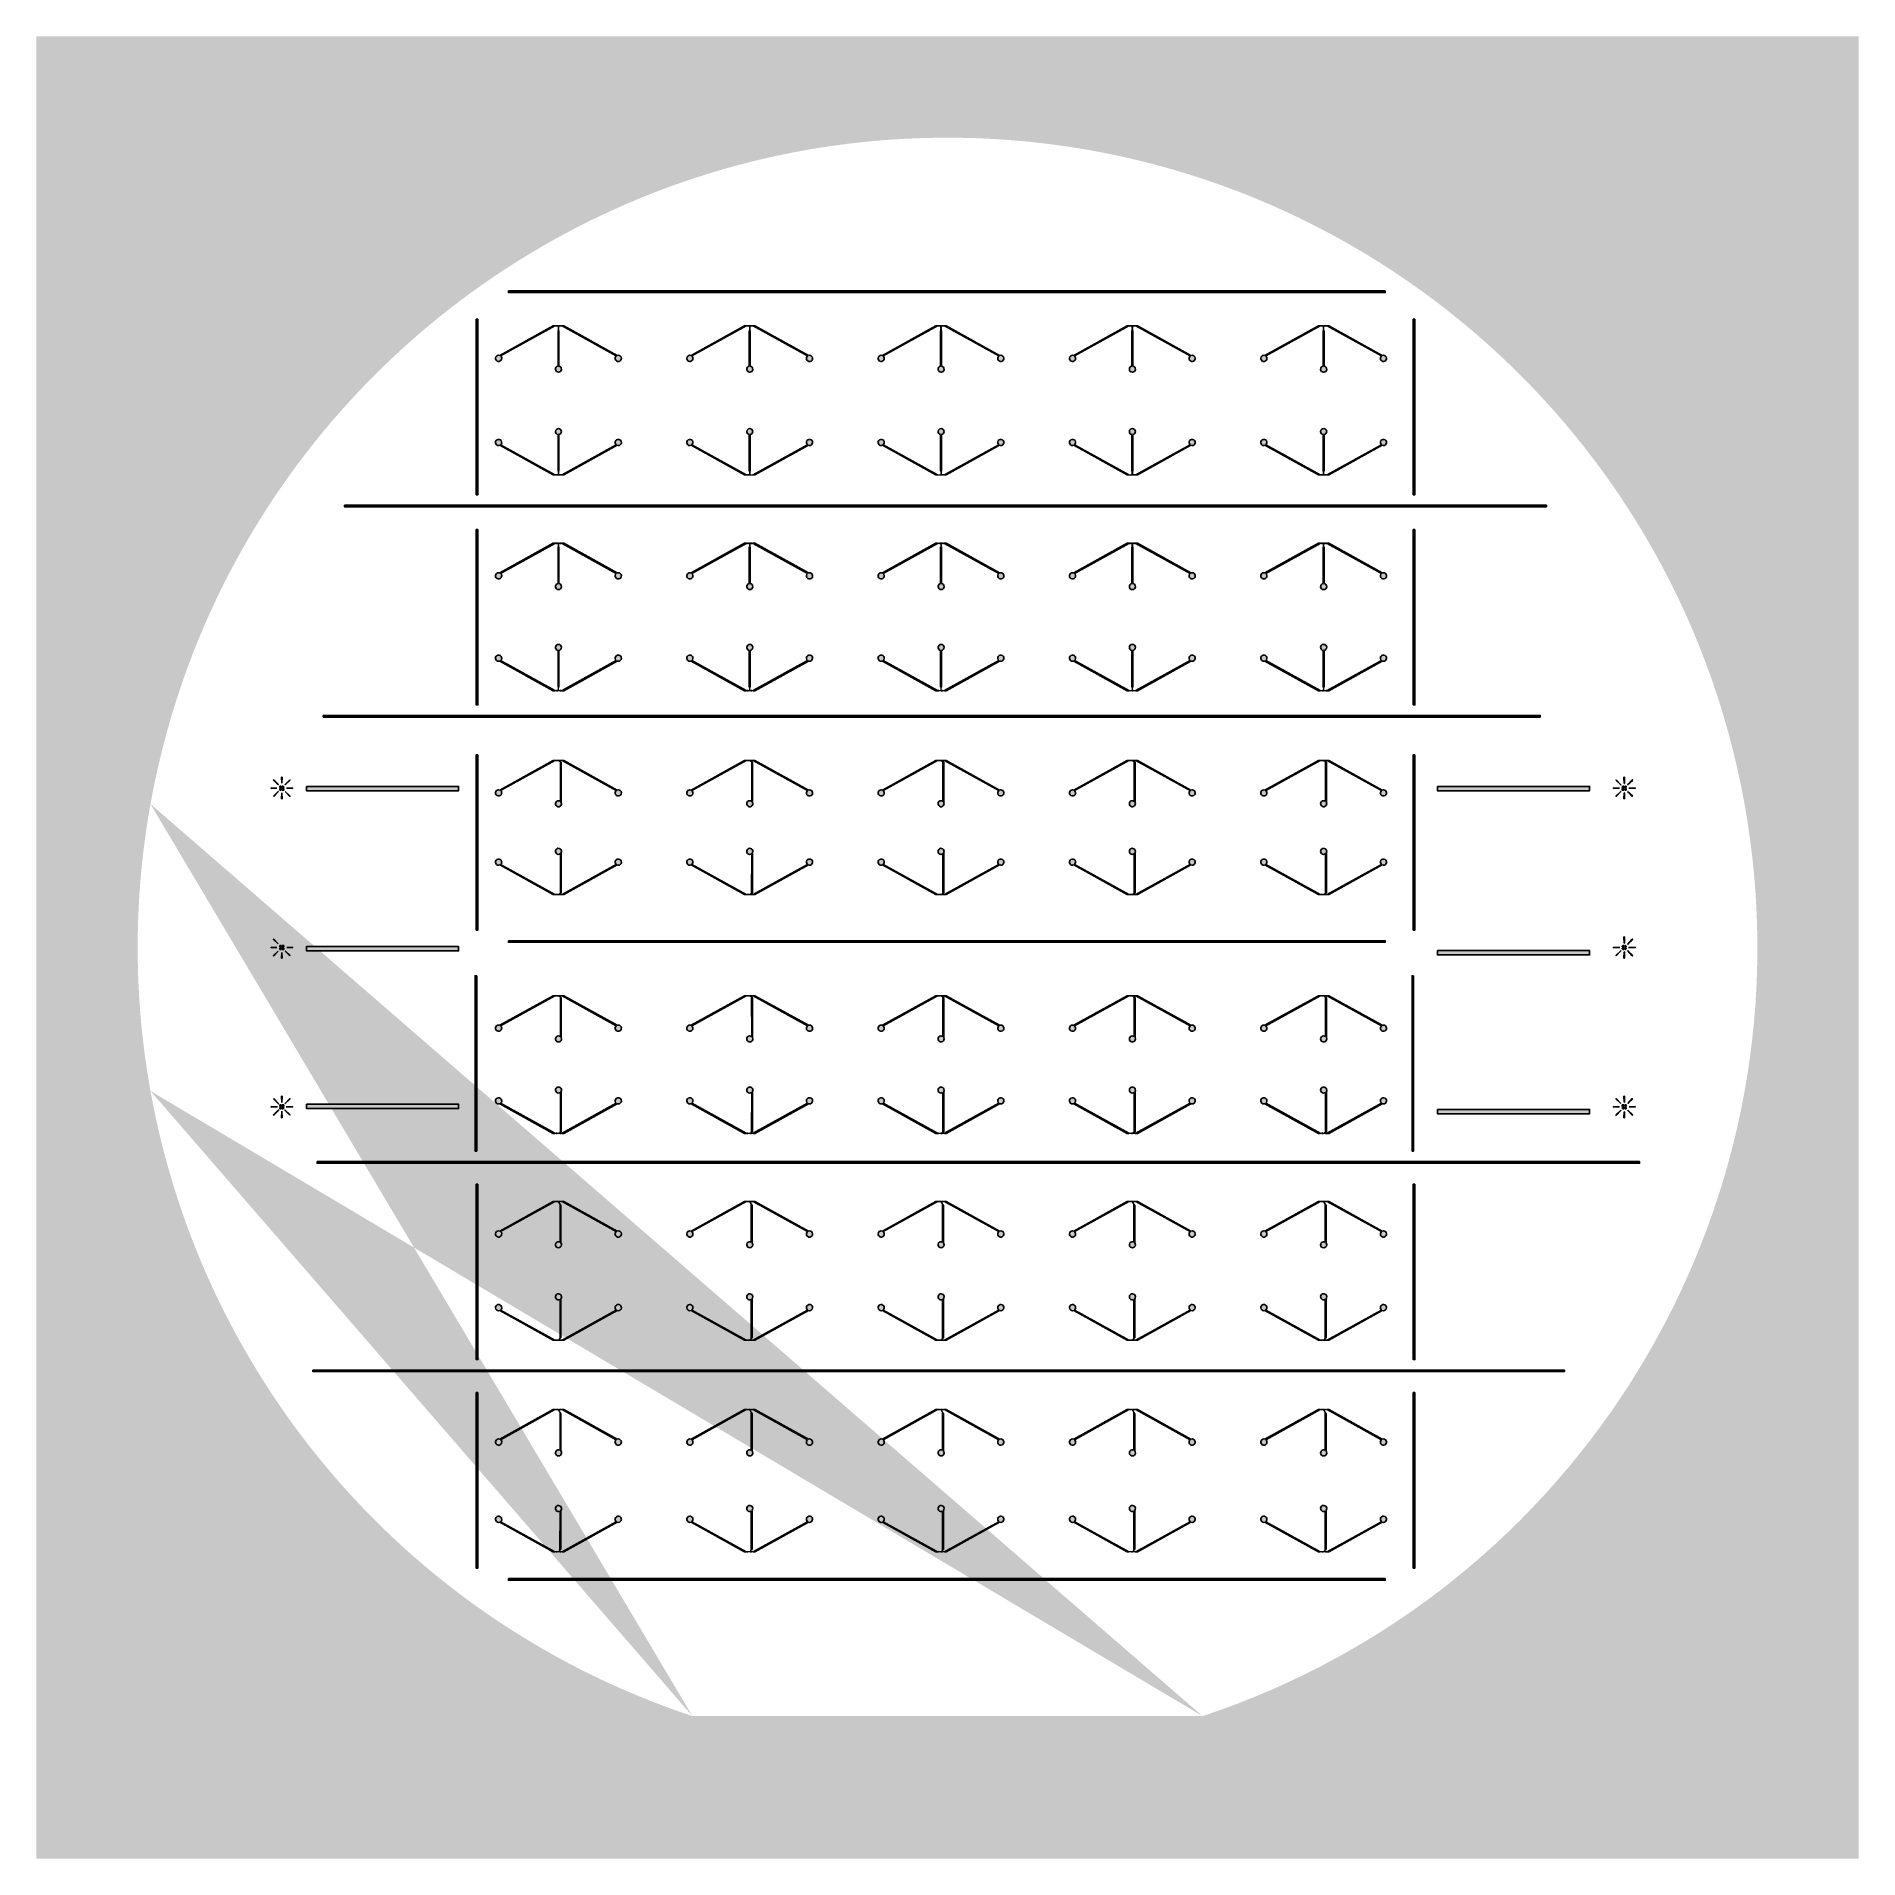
# Model space of a CAD drawing. Header units: inches. Extents: x 0 to 114300, y 0 to 114300.
import ezdxf

# ---------------------------------------------------------------- set-up
doc = ezdxf.new("R2010")
doc.units = ezdxf.units.IN
doc.header["$MEASUREMENT"] = 0
pattern_1 = [(45, (153.4773, 1743.58686), (-0.08838834765, 0.08838834765), [])]

# ---------------------------------------------------------------- blocks, each defined once
blk = doc.blocks.new('*U96')
for p, q in [((-330, 1453), (-3678, -405)), ((-226, 1450), (-3628, -435)), ((-330, 1453), (-226, 1453)), ((-223, 1453), (-226, 1453)), ((-226, 1450), (-223, 1450)), ((-223, 1450), (-223, 1453)), ((223, 1450), (223, 1453)), ((223, 1453), (226, 1453)), ((226, 1450), (223, 1450)), ((330, 1453), (226, 1453)), ((226, 1450), (3628, -435)), ((330, 1453), (3678, -405))]:
    blk.add_line(p, q)
for points in [[(-219, 1450), (-219, 1453), (-222, 1453), (-222, 1450)], [(-215, 1450), (-215, 1453), (-218, 1453), (-218, 1450)], [(-211, 1450), (-211, 1453), (-214, 1453), (-214, 1450)], [(-207, 1450), (-207, 1453), (-210, 1453), (-210, 1450)], [(-203, 1450), (-203, 1453), (-206, 1453), (-206, 1450)], [(-199, 1450), (-199, 1453), (-202, 1453), (-202, 1450)], [(-195, 1450), (-195, 1453), (-198, 1453), (-198, 1450)], [(-191, 1450), (-191, 1453), (-194, 1453), (-194, 1450)], [(-187, 1450), (-187, 1453), (-190, 1453), (-190, 1450)], [(-183, 1450), (-183, 1453), (-186, 1453), (-186, 1450)], [(-179, 1450), (-179, 1453), (-182, 1453), (-182, 1450)], [(-175, 1450), (-175, 1453), (-178, 1453), (-178, 1450)], [(-171, 1450), (-171, 1453), (-174, 1453), (-174, 1450)], [(-167, 1450), (-167, 1453), (-170, 1453), (-170, 1450)], [(-163, 1450), (-163, 1453), (-166, 1453), (-166, 1450)], [(-159, 1450), (-159, 1453), (-162, 1453), (-162, 1450)], [(-155, 1450), (-155, 1453), (-158, 1453), (-158, 1450)], [(-151, 1450), (-151, 1453), (-154, 1453), (-154, 1450)], [(-147, 1450), (-147, 1453), (-150, 1453), (-150, 1450)], [(-143, 1450), (-143, 1453), (-146, 1453), (-146, 1450)], [(-139, 1450), (-139, 1453), (-142, 1453), (-142, 1450)], [(-135, 1450), (-135, 1453), (-138, 1453), (-138, 1450)], [(-131, 1450), (-131, 1453), (-134, 1453), (-134, 1450)], [(-127, 1450), (-127, 1453), (-130, 1453), (-130, 1450)], [(-123, 1450), (-123, 1453), (-126, 1453), (-126, 1450)], [(-119, 1450), (-119, 1453), (-122, 1453), (-122, 1450)], [(-115, 1450), (-115, 1453), (-118, 1453), (-118, 1450)], [(-111, 1450), (-111, 1453), (-114, 1453), (-114, 1450)], [(-107, 1450), (-107, 1453), (-110, 1453), (-110, 1450)], [(-103, 1450), (-103, 1453), (-106, 1453), (-106, 1450)], [(-99, 1450), (-99, 1453), (-102, 1453), (-102, 1450)], [(-95, 1450), (-95, 1453), (-98, 1453), (-98, 1450)], [(-91, 1450), (-91, 1453), (-94, 1453), (-94, 1450)], [(-87, 1450), (-87, 1453), (-90, 1453), (-90, 1450)], [(-83, 1450), (-83, 1453), (-86, 1453), (-86, 1450)], [(-79, 1450), (-79, 1453), (-82, 1453), (-82, 1450)], [(-75, 1450), (-75, 1453), (-78, 1453), (-78, 1450)], [(-71, 1450), (-71, 1453), (-74, 1453), (-74, 1450)], [(-67, 1450), (-67, 1453), (-70, 1453), (-70, 1450)], [(-63, 1450), (-63, 1453), (-66, 1453), (-66, 1450)], [(-59, 1450), (-59, 1453), (-62, 1453), (-62, 1450)], [(-55, 1450), (-55, 1453), (-58, 1453), (-58, 1450)], [(-51, 1450), (-51, 1453), (-54, 1453), (-54, 1450)], [(-47, 1450), (-47, 1453), (-50, 1453), (-50, 1450)], [(-43, 1450), (-43, 1453), (-46, 1453), (-46, 1450)], [(-39, 1450), (-39, 1453), (-42, 1453), (-42, 1450)], [(-35, 1450), (-35, 1453), (-38, 1453), (-38, 1450)], [(-31, 1450), (-31, 1453), (-34, 1453), (-34, 1450)], [(-27, 1450), (-27, 1453), (-30, 1453), (-30, 1450)], [(-23, 1450), (-23, 1453), (-26, 1453), (-26, 1450)], [(-19, 1450), (-19, 1453), (-22, 1453), (-22, 1450)], [(-15, 1450), (-15, 1453), (-18, 1453), (-18, 1450)], [(-11, 1450), (-11, 1453), (-14, 1453), (-14, 1450)], [(-7, 1450), (-7, 1453), (-10, 1453), (-10, 1450)], [(-3, 1450), (-3, 1453), (-6, 1453), (-6, 1450)], [(1, 1449), (-2, 1449), (-2, 1446), (1, 1446)], [(1, 1445), (-2, 1445), (-2, 1442), (1, 1442)], [(1, 1441), (-2, 1441), (-2, 1438), (1, 1438)], [(1, 1437), (-2, 1437), (-2, 1434), (1, 1434)], [(1, 1433), (-2, 1433), (-2, 1430), (1, 1430)], [(1, 1429), (-2, 1429), (-2, 1426), (1, 1426)], [(1, 1425), (-2, 1425), (-2, 1422), (1, 1422)], [(1, 1421), (-2, 1421), (-2, 1418), (1, 1418)], [(1, 1417), (-2, 1417), (-2, 1414), (1, 1414)], [(1, 1413), (-2, 1413), (-2, 1410), (1, 1410)], [(1, 1409), (-2, 1409), (-2, 1406), (1, 1406)], [(1, 1405), (-2, 1405), (-2, 1402), (1, 1402)], [(1, 1401), (-2, 1401), (-2, 1398), (1, 1398)], [(1, 1397), (-2, 1397), (-2, 1394), (1, 1394)], [(1, 1393), (-2, 1393), (-2, 1390), (1, 1390)], [(1, 1389), (-2, 1389), (-2, 1386), (1, 1386)], [(1, 1385), (-2, 1385), (-2, 1382), (1, 1382)], [(1, 1381), (-2, 1381), (-2, 1378), (1, 1378)], [(1, 1377), (-2, 1377), (-2, 1374), (1, 1374)], [(1, 1373), (-2, 1373), (-2, 1370), (1, 1370)], [(1, 1369), (-2, 1369), (-2, 1366), (1, 1366)], [(1, 1365), (-2, 1365), (-2, 1362), (1, 1362)], [(1, 1361), (-2, 1361), (-2, 1358), (1, 1358)], [(1, 1357), (-2, 1357), (-2, 1354), (1, 1354)], [(1, 1353), (-2, 1353), (-2, 1350), (1, 1350)], [(1, 1349), (-2, 1349), (-2, 1346), (1, 1346)], [(1, 1345), (-2, 1345), (-2, 1342), (1, 1342)], [(1, 1341), (-2, 1341), (-2, 1338), (1, 1338)], [(1, 1337), (-2, 1337), (-2, 1334), (1, 1334)], [(1, 1333), (-2, 1333), (-2, 1330), (1, 1330)], [(1, 1329), (-2, 1329), (-2, 1326), (1, 1326)], [(1, 1325), (-2, 1325), (-2, 1322), (1, 1322)], [(1, 1321), (-2, 1321), (-2, 1318), (1, 1318)], [(1, 1317), (-2, 1317), (-2, 1314), (1, 1314)], [(1, 1313), (-2, 1313), (-2, 1310), (1, 1310)], [(1, 1309), (-2, 1309), (-2, 1306), (1, 1306)], [(1, 1305), (-2, 1305), (-2, 1302), (1, 1302)], [(1, 1301), (-2, 1301), (-2, 1298), (1, 1298)], [(1, 1297), (-2, 1297), (-2, 1294), (1, 1294)], [(1, 1293), (-2, 1293), (-2, 1290), (1, 1290)], [(1, 1289), (-2, 1289), (-2, 1286), (1, 1286)], [(1, 1285), (-2, 1285), (-2, 1282), (1, 1282)], [(1, 1281), (-2, 1281), (-2, 1278), (1, 1278)], [(1, 1277), (-2, 1277), (-2, 1274), (1, 1274)], [(1, 1273), (-2, 1273), (-2, 1270), (1, 1270)], [(1, 1269), (-2, 1269), (-2, 1266), (1, 1266)], [(1, 1265), (-2, 1265), (-2, 1262), (1, 1262)], [(1, 1261), (-2, 1261), (-2, 1258), (1, 1258)], [(1, 1257), (-2, 1257), (-2, 1254), (1, 1254)], [(1, 1253), (-2, 1253), (-2, 1250), (1, 1250)], [(1, 1249), (-2, 1249), (-2, 1246), (1, 1246)], [(1, 1245), (-2, 1245), (-2, 1242), (1, 1242)], [(1, 1241), (-2, 1241), (-2, 1238), (1, 1238)], [(1, 1237), (-2, 1237), (-2, 1234), (1, 1234)], [(1, 1233), (-2, 1233), (-2, 1230), (1, 1230)], [(1, 1229), (-2, 1229), (-2, 1226), (1, 1226)], [(1, 1225), (-2, 1225), (-2, 1222), (1, 1222)], [(1, 1221), (-2, 1221), (-2, 1218), (1, 1218)], [(1, 1217), (-2, 1217), (-2, 1214), (1, 1214)], [(1, 1213), (-2, 1213), (-2, 1210), (1, 1210)], [(1, 1209), (-2, 1209), (-2, 1206), (1, 1206)], [(1, 1205), (-2, 1205), (-2, 1202), (1, 1202)], [(1, 1201), (-2, 1201), (-2, 1198), (1, 1198)], [(1, 1197), (-2, 1197), (-2, 1194), (1, 1194)], [(1, 1193), (-2, 1193), (-2, 1190), (1, 1190)], [(1, 1189), (-2, 1189), (-2, 1186), (1, 1186)], [(1, 1185), (-2, 1185), (-2, 1182), (1, 1182)], [(1, 1181), (-2, 1181), (-2, 1178), (1, 1178)], [(1, 1177), (-2, 1177), (-2, 1174), (1, 1174)], [(1, 1173), (-2, 1173), (-2, 1170), (1, 1170)], [(1, 1169), (-2, 1169), (-2, 1166), (1, 1166)], [(1, 1165), (-2, 1165), (-2, 1162), (1, 1162)], [(1, 1161), (-2, 1161), (-2, 1158), (1, 1158)], [(1, 1157), (-2, 1157), (-2, 1154), (1, 1154)], [(1, 1153), (-2, 1153), (-2, 1150), (1, 1150)], [(-2, 1450), (-2, 1453), (1, 1453), (1, 1450)], [(3, 1450), (3, 1453), (6, 1453), (6, 1450)], [(7, 1450), (7, 1453), (10, 1453), (10, 1450)], [(11, 1450), (11, 1453), (14, 1453), (14, 1450)], [(15, 1450), (15, 1453), (18, 1453), (18, 1450)], [(19, 1450), (19, 1453), (22, 1453), (22, 1450)], [(23, 1450), (23, 1453), (26, 1453), (26, 1450)], [(27, 1450), (27, 1453), (30, 1453), (30, 1450)], [(31, 1450), (31, 1453), (34, 1453), (34, 1450)], [(35, 1450), (35, 1453), (38, 1453), (38, 1450)], [(39, 1450), (39, 1453), (42, 1453), (42, 1450)], [(43, 1450), (43, 1453), (46, 1453), (46, 1450)], [(47, 1450), (47, 1453), (50, 1453), (50, 1450)], [(51, 1450), (51, 1453), (54, 1453), (54, 1450)], [(55, 1450), (55, 1453), (58, 1453), (58, 1450)], [(59, 1450), (59, 1453), (62, 1453), (62, 1450)], [(63, 1450), (63, 1453), (66, 1453), (66, 1450)], [(67, 1450), (67, 1453), (70, 1453), (70, 1450)], [(71, 1450), (71, 1453), (74, 1453), (74, 1450)], [(75, 1450), (75, 1453), (78, 1453), (78, 1450)], [(79, 1450), (79, 1453), (82, 1453), (82, 1450)], [(83, 1450), (83, 1453), (86, 1453), (86, 1450)], [(87, 1450), (87, 1453), (90, 1453), (90, 1450)], [(91, 1450), (91, 1453), (94, 1453), (94, 1450)], [(95, 1450), (95, 1453), (98, 1453), (98, 1450)], [(99, 1450), (99, 1453), (102, 1453), (102, 1450)], [(103, 1450), (103, 1453), (106, 1453), (106, 1450)], [(107, 1450), (107, 1453), (110, 1453), (110, 1450)], [(111, 1450), (111, 1453), (114, 1453), (114, 1450)], [(115, 1450), (115, 1453), (118, 1453), (118, 1450)], [(119, 1450), (119, 1453), (122, 1453), (122, 1450)], [(123, 1450), (123, 1453), (126, 1453), (126, 1450)], [(127, 1450), (127, 1453), (130, 1453), (130, 1450)], [(131, 1450), (131, 1453), (134, 1453), (134, 1450)], [(135, 1450), (135, 1453), (138, 1453), (138, 1450)], [(139, 1450), (139, 1453), (142, 1453), (142, 1450)], [(143, 1450), (143, 1453), (146, 1453), (146, 1450)], [(147, 1450), (147, 1453), (150, 1453), (150, 1450)], [(151, 1450), (151, 1453), (154, 1453), (154, 1450)], [(155, 1450), (155, 1453), (158, 1453), (158, 1450)], [(159, 1450), (159, 1453), (162, 1453), (162, 1450)], [(163, 1450), (163, 1453), (166, 1453), (166, 1450)], [(167, 1450), (167, 1453), (170, 1453), (170, 1450)], [(171, 1450), (171, 1453), (174, 1453), (174, 1450)], [(175, 1450), (175, 1453), (178, 1453), (178, 1450)], [(179, 1450), (179, 1453), (182, 1453), (182, 1450)], [(183, 1450), (183, 1453), (186, 1453), (186, 1450)], [(187, 1450), (187, 1453), (190, 1453), (190, 1450)], [(191, 1450), (191, 1453), (194, 1453), (194, 1450)], [(195, 1450), (195, 1453), (198, 1453), (198, 1450)], [(199, 1450), (199, 1453), (202, 1453), (202, 1450)], [(203, 1450), (203, 1453), (206, 1453), (206, 1450)], [(207, 1450), (207, 1453), (210, 1453), (210, 1450)], [(211, 1450), (211, 1453), (214, 1453), (214, 1450)], [(215, 1450), (215, 1453), (218, 1453), (218, 1450)], [(219, 1450), (219, 1453), (222, 1453), (222, 1450)]]:
    blk.add_lwpolyline(points, close=True)
for points in [[(-25, -1075), (-25, 1146), (-2, 1146)], [(1, 1146), (1, 1149), (-2, 1149), (-2, 1146)], [(1, 1146), (25, 1146), (25, -1074)]]:
    blk.add_lwpolyline(points)
for centre, radius, start, end in [((-3752, -586), 195, 67.75171, 50.68347), ((2, -1263), 190, 98.20213, 83.0795), ((3752, -586), 195, 129.31653, 112.24829)]:
    blk.add_arc(centre, radius, start, end)
blk = doc.blocks.new('*U106')
at = {"color": 0, "linetype": 'ByBlock', "lineweight": -2, "transparency": 16777216}
for p in [(0, 0), (12000, 0), (24000, 0), (36000, 0), (48000, 0)]:
    blk.add_blockref('*U96', p, dxfattribs=at)
blk = doc.blocks.new('*U105')
for p, q in [((-330, 1453), (-3678, -405)), ((-226, 1450), (-3628, -435)), ((-330, 1453), (-223, 1453)), ((-223, 1450), (-226, 1450)), ((-221, 1453), (-223, 1453)), ((-223, 1450), (-221, 1450)), ((-221, 1450), (-221, 1453)), ((-25, -1075), (-25, 1226)), ((-25, 1226), (25, 1226)), ((25, 1226), (25, -1074)), ((221, 1450), (221, 1453)), ((221, 1453), (223, 1453)), ((223, 1450), (221, 1450)), ((223, 1453), (226, 1453)), ((226, 1450), (223, 1450)), ((330, 1453), (226, 1453)), ((226, 1450), (3628, -435)), ((330, 1453), (3678, -405))]:
    blk.add_line(p, q)
for points in [[(-215, 1450), (-215, 1453), (-217, 1453), (-217, 1450)], [(-209, 1450), (-209, 1453), (-211, 1453), (-211, 1450)], [(-203, 1450), (-203, 1453), (-205, 1453), (-205, 1450)], [(-197, 1450), (-197, 1453), (-199, 1453), (-199, 1450)], [(-191, 1450), (-191, 1453), (-193, 1453), (-193, 1450)], [(-185, 1450), (-185, 1453), (-187, 1453), (-187, 1450)], [(-179, 1450), (-179, 1453), (-181, 1453), (-181, 1450)], [(-173, 1450), (-173, 1453), (-175, 1453), (-175, 1450)], [(-167, 1450), (-167, 1453), (-169, 1453), (-169, 1450)], [(-161, 1450), (-161, 1453), (-163, 1453), (-163, 1450)], [(-155, 1450), (-155, 1453), (-157, 1453), (-157, 1450)], [(-149, 1450), (-149, 1453), (-151, 1453), (-151, 1450)], [(-143, 1450), (-143, 1453), (-145, 1453), (-145, 1450)], [(-137, 1450), (-137, 1453), (-139, 1453), (-139, 1450)], [(-131, 1450), (-131, 1453), (-133, 1453), (-133, 1450)], [(-125, 1450), (-125, 1453), (-127, 1453), (-127, 1450)], [(-119, 1450), (-119, 1453), (-121, 1453), (-121, 1450)], [(-113, 1450), (-113, 1453), (-115, 1453), (-115, 1450)], [(-107, 1450), (-107, 1453), (-109, 1453), (-109, 1450)], [(-101, 1450), (-101, 1453), (-103, 1453), (-103, 1450)], [(-95, 1450), (-95, 1453), (-97, 1453), (-97, 1450)], [(-89, 1450), (-89, 1453), (-91, 1453), (-91, 1450)], [(-83, 1450), (-83, 1453), (-85, 1453), (-85, 1450)], [(-77, 1450), (-77, 1453), (-79, 1453), (-79, 1450)], [(-71, 1450), (-71, 1453), (-73, 1453), (-73, 1450)], [(-65, 1450), (-65, 1453), (-67, 1453), (-67, 1450)], [(-59, 1450), (-59, 1453), (-61, 1453), (-61, 1450)], [(-53, 1450), (-53, 1453), (-55, 1453), (-55, 1450)], [(-47, 1450), (-47, 1453), (-49, 1453), (-49, 1450)], [(-41, 1450), (-41, 1453), (-43, 1453), (-43, 1450)], [(-35, 1450), (-35, 1453), (-37, 1453), (-37, 1450)], [(-29, 1450), (-29, 1453), (-31, 1453), (-31, 1450)], [(-23, 1450), (-23, 1453), (-25, 1453), (-25, 1450)], [(-17, 1450), (-17, 1453), (-19, 1453), (-19, 1450)], [(-11, 1450), (-11, 1453), (-13, 1453), (-13, 1450)], [(-5, 1450), (-5, 1453), (-7, 1453), (-7, 1450)], [(2, 1453), (-1, 1453), (-1, 1450), (2, 1450)], [(2, 1447), (-1, 1447), (-1, 1444), (2, 1444)], [(2, 1441), (-1, 1441), (-1, 1438), (2, 1438)], [(2, 1435), (-1, 1435), (-1, 1432), (2, 1432)], [(2, 1429), (-1, 1429), (-1, 1426), (2, 1426)], [(2, 1423), (-1, 1423), (-1, 1420), (2, 1420)], [(2, 1417), (-1, 1417), (-1, 1414), (2, 1414)], [(2, 1411), (-1, 1411), (-1, 1408), (2, 1408)], [(2, 1405), (-1, 1405), (-1, 1402), (2, 1402)], [(2, 1399), (-1, 1399), (-1, 1396), (2, 1396)], [(2, 1393), (-1, 1393), (-1, 1390), (2, 1390)], [(2, 1387), (-1, 1387), (-1, 1384), (2, 1384)], [(2, 1381), (-1, 1381), (-1, 1378), (2, 1378)], [(2, 1375), (-1, 1375), (-1, 1372), (2, 1372)], [(2, 1369), (-1, 1369), (-1, 1366), (2, 1366)], [(2, 1363), (-1, 1363), (-1, 1360), (2, 1360)], [(2, 1357), (-1, 1357), (-1, 1354), (2, 1354)], [(2, 1351), (-1, 1351), (-1, 1348), (2, 1348)], [(2, 1345), (-1, 1345), (-1, 1342), (2, 1342)], [(2, 1339), (-1, 1339), (-1, 1336), (2, 1336)], [(2, 1333), (-1, 1333), (-1, 1330), (2, 1330)], [(2, 1327), (-1, 1327), (-1, 1324), (2, 1324)], [(2, 1321), (-1, 1321), (-1, 1318), (2, 1318)], [(2, 1315), (-1, 1315), (-1, 1312), (2, 1312)], [(2, 1309), (-1, 1309), (-1, 1306), (2, 1306)], [(2, 1303), (-1, 1303), (-1, 1300), (2, 1300)], [(2, 1297), (-1, 1297), (-1, 1294), (2, 1294)], [(2, 1291), (-1, 1291), (-1, 1288), (2, 1288)], [(2, 1285), (-1, 1285), (-1, 1282), (2, 1282)], [(2, 1279), (-1, 1279), (-1, 1276), (2, 1276)], [(2, 1273), (-1, 1273), (-1, 1270), (2, 1270)], [(2, 1267), (-1, 1267), (-1, 1264), (2, 1264)], [(2, 1261), (-1, 1261), (-1, 1258), (2, 1258)], [(2, 1255), (-1, 1255), (-1, 1252), (2, 1252)], [(2, 1249), (-1, 1249), (-1, 1246), (2, 1246)], [(2, 1243), (-1, 1243), (-1, 1240), (2, 1240)], [(2, 1237), (-1, 1237), (-1, 1234), (2, 1234)], [(2, 1231), (-1, 1231), (-1, 1228), (2, 1228)], [(5, 1450), (5, 1453), (7, 1453), (7, 1450)], [(11, 1450), (11, 1453), (13, 1453), (13, 1450)], [(17, 1450), (17, 1453), (19, 1453), (19, 1450)], [(23, 1450), (23, 1453), (25, 1453), (25, 1450)], [(29, 1450), (29, 1453), (31, 1453), (31, 1450)], [(35, 1450), (35, 1453), (37, 1453), (37, 1450)], [(41, 1450), (41, 1453), (43, 1453), (43, 1450)], [(47, 1450), (47, 1453), (49, 1453), (49, 1450)], [(53, 1450), (53, 1453), (55, 1453), (55, 1450)], [(59, 1450), (59, 1453), (61, 1453), (61, 1450)], [(65, 1450), (65, 1453), (67, 1453), (67, 1450)], [(71, 1450), (71, 1453), (73, 1453), (73, 1450)], [(77, 1450), (77, 1453), (79, 1453), (79, 1450)], [(83, 1450), (83, 1453), (85, 1453), (85, 1450)], [(89, 1450), (89, 1453), (91, 1453), (91, 1450)], [(95, 1450), (95, 1453), (97, 1453), (97, 1450)], [(101, 1450), (101, 1453), (103, 1453), (103, 1450)], [(107, 1450), (107, 1453), (109, 1453), (109, 1450)], [(113, 1450), (113, 1453), (115, 1453), (115, 1450)], [(119, 1450), (119, 1453), (121, 1453), (121, 1450)], [(125, 1450), (125, 1453), (127, 1453), (127, 1450)], [(131, 1450), (131, 1453), (133, 1453), (133, 1450)], [(137, 1450), (137, 1453), (139, 1453), (139, 1450)], [(143, 1450), (143, 1453), (145, 1453), (145, 1450)], [(149, 1450), (149, 1453), (151, 1453), (151, 1450)], [(155, 1450), (155, 1453), (157, 1453), (157, 1450)], [(161, 1450), (161, 1453), (163, 1453), (163, 1450)], [(167, 1450), (167, 1453), (169, 1453), (169, 1450)], [(173, 1450), (173, 1453), (175, 1453), (175, 1450)], [(179, 1450), (179, 1453), (181, 1453), (181, 1450)], [(185, 1450), (185, 1453), (187, 1453), (187, 1450)], [(191, 1450), (191, 1453), (193, 1453), (193, 1450)], [(197, 1450), (197, 1453), (199, 1453), (199, 1450)], [(203, 1450), (203, 1453), (205, 1453), (205, 1450)], [(209, 1450), (209, 1453), (211, 1453), (211, 1450)], [(215, 1450), (215, 1453), (217, 1453), (217, 1450)]]:
    blk.add_lwpolyline(points, close=True)
for centre, radius, start, end in [((-3752, -586), 195, 67.75171, 50.68347), ((2, -1263), 190, 98.20213, 83.0795), ((3752, -586), 195, 129.31653, 112.24829)]:
    blk.add_arc(centre, radius, start, end)
blk = doc.blocks.new('*U110')
at = {"color": 0, "linetype": 'ByBlock', "lineweight": -2, "transparency": 16777216}
for p in [(0, 0), (12000, 0), (24000, 0), (36000, 0), (48000, 0)]:
    blk.add_blockref('*U105', p, dxfattribs=at)
blk = doc.blocks.new('*U111')
for p, q in [((-330, 1453), (-3678, -405)), ((-226, 1450), (-3628, -435)), ((-330, 1453), (-223, 1453)), ((-223, 1450), (-226, 1450)), ((-221, 1453), (-223, 1453)), ((-223, 1450), (-221, 1450)), ((-221, 1450), (-221, 1453)), ((-25, -1075), (-25, 1226)), ((-25, 1226), (-1, 1226)), ((1, 1226), (25, 1226)), ((25, 1226), (25, -1074)), ((221, 1450), (221, 1453)), ((221, 1453), (223, 1453)), ((223, 1450), (221, 1450)), ((223, 1453), (226, 1453)), ((226, 1450), (223, 1450)), ((330, 1453), (226, 1453)), ((226, 1450), (3628, -435)), ((330, 1453), (3678, -405))]:
    blk.add_line(p, q)
for points in [[(-217, 1450), (-214, 1450), (-214, 1453), (-217, 1453)], [(-209, 1450), (-206, 1450), (-206, 1453), (-209, 1453)], [(-201, 1450), (-198, 1450), (-198, 1453), (-201, 1453)], [(-193, 1450), (-190, 1450), (-190, 1453), (-193, 1453)], [(-185, 1450), (-182, 1450), (-182, 1453), (-185, 1453)], [(-177, 1450), (-174, 1450), (-174, 1453), (-177, 1453)], [(-169, 1450), (-166, 1450), (-166, 1453), (-169, 1453)], [(-161, 1450), (-158, 1450), (-158, 1453), (-161, 1453)], [(-153, 1450), (-150, 1450), (-150, 1453), (-153, 1453)], [(-145, 1450), (-142, 1450), (-142, 1453), (-145, 1453)], [(-137, 1450), (-134, 1450), (-134, 1453), (-137, 1453)], [(-129, 1450), (-126, 1450), (-126, 1453), (-129, 1453)], [(-121, 1450), (-118, 1450), (-118, 1453), (-121, 1453)], [(-113, 1450), (-110, 1450), (-110, 1453), (-113, 1453)], [(-105, 1450), (-102, 1450), (-102, 1453), (-105, 1453)], [(-97, 1450), (-94, 1450), (-94, 1453), (-97, 1453)], [(-89, 1450), (-86, 1450), (-86, 1453), (-89, 1453)], [(-81, 1450), (-78, 1450), (-78, 1453), (-81, 1453)], [(-73, 1450), (-70, 1450), (-70, 1453), (-73, 1453)], [(-65, 1450), (-62, 1450), (-62, 1453), (-65, 1453)], [(-57, 1450), (-54, 1450), (-54, 1453), (-57, 1453)], [(-49, 1450), (-46, 1450), (-46, 1453), (-49, 1453)], [(-41, 1450), (-38, 1450), (-38, 1453), (-41, 1453)], [(-33, 1450), (-30, 1450), (-30, 1453), (-33, 1453)], [(-25, 1450), (-22, 1450), (-22, 1453), (-25, 1453)], [(-17, 1450), (-14, 1450), (-14, 1453), (-17, 1453)], [(-9, 1450), (-6, 1450), (-6, 1453), (-9, 1453)], [(-1, 1450), (1, 1450), (1, 1453), (-1, 1453)], [(1, 1442), (1, 1445), (-1, 1445), (-1, 1442)], [(1, 1434), (1, 1437), (-1, 1437), (-1, 1434)], [(1, 1426), (1, 1429), (-1, 1429), (-1, 1426)], [(1, 1418), (1, 1421), (-1, 1421), (-1, 1418)], [(1, 1410), (1, 1413), (-1, 1413), (-1, 1410)], [(1, 1402), (1, 1405), (-1, 1405), (-1, 1402)], [(1, 1394), (1, 1397), (-1, 1397), (-1, 1394)], [(1, 1386), (1, 1389), (-1, 1389), (-1, 1386)], [(1, 1378), (1, 1381), (-1, 1381), (-1, 1378)], [(1, 1370), (1, 1373), (-1, 1373), (-1, 1370)], [(1, 1362), (1, 1365), (-1, 1365), (-1, 1362)], [(1, 1354), (1, 1357), (-1, 1357), (-1, 1354)], [(1, 1346), (1, 1349), (-1, 1349), (-1, 1346)], [(1, 1338), (1, 1341), (-1, 1341), (-1, 1338)], [(1, 1330), (1, 1333), (-1, 1333), (-1, 1330)], [(1, 1322), (1, 1325), (-1, 1325), (-1, 1322)], [(1, 1314), (1, 1317), (-1, 1317), (-1, 1314)], [(1, 1306), (1, 1309), (-1, 1309), (-1, 1306)], [(1, 1298), (1, 1301), (-1, 1301), (-1, 1298)], [(1, 1290), (1, 1293), (-1, 1293), (-1, 1290)], [(1, 1282), (1, 1285), (-1, 1285), (-1, 1282)], [(1, 1274), (1, 1277), (-1, 1277), (-1, 1274)], [(1, 1266), (1, 1269), (-1, 1269), (-1, 1266)], [(1, 1258), (1, 1261), (-1, 1261), (-1, 1258)], [(1, 1250), (1, 1253), (-1, 1253), (-1, 1250)], [(1, 1242), (1, 1245), (-1, 1245), (-1, 1242)], [(1, 1234), (1, 1237), (-1, 1237), (-1, 1234)], [(10, 1453), (7, 1453), (7, 1450), (10, 1450)], [(18, 1453), (15, 1453), (15, 1450), (18, 1450)], [(26, 1453), (23, 1453), (23, 1450), (26, 1450)], [(34, 1453), (31, 1453), (31, 1450), (34, 1450)], [(42, 1453), (39, 1453), (39, 1450), (42, 1450)], [(50, 1453), (47, 1453), (47, 1450), (50, 1450)], [(58, 1453), (55, 1453), (55, 1450), (58, 1450)], [(66, 1453), (63, 1453), (63, 1450), (66, 1450)], [(74, 1453), (71, 1453), (71, 1450), (74, 1450)], [(82, 1453), (79, 1453), (79, 1450), (82, 1450)], [(90, 1453), (87, 1453), (87, 1450), (90, 1450)], [(98, 1453), (95, 1453), (95, 1450), (98, 1450)], [(106, 1453), (103, 1453), (103, 1450), (106, 1450)], [(114, 1453), (111, 1453), (111, 1450), (114, 1450)], [(122, 1453), (119, 1453), (119, 1450), (122, 1450)], [(130, 1453), (127, 1453), (127, 1450), (130, 1450)], [(138, 1453), (135, 1453), (135, 1450), (138, 1450)], [(146, 1453), (143, 1453), (143, 1450), (146, 1450)], [(154, 1453), (151, 1453), (151, 1450), (154, 1450)], [(162, 1453), (159, 1453), (159, 1450), (162, 1450)], [(170, 1453), (167, 1453), (167, 1450), (170, 1450)], [(178, 1453), (175, 1453), (175, 1450), (178, 1450)], [(186, 1453), (183, 1453), (183, 1450), (186, 1450)], [(194, 1453), (191, 1453), (191, 1450), (194, 1450)], [(202, 1453), (199, 1453), (199, 1450), (202, 1450)], [(210, 1453), (207, 1453), (207, 1450), (210, 1450)], [(218, 1453), (215, 1453), (215, 1450), (218, 1450)]]:
    blk.add_lwpolyline(points, close=True)
blk.add_lwpolyline([(1, 1226), (1, 1229), (-1, 1229), (-1, 1226)])
for centre, radius, start, end in [((-3752, -586), 195, 67.75171, 50.68347), ((2, -1263), 190, 98.20213, 83.0795), ((3752, -586), 195, 129.31653, 112.24829)]:
    blk.add_arc(centre, radius, start, end)
blk = doc.blocks.new('*U107')
at = {"color": 0, "linetype": 'ByBlock', "lineweight": -2, "transparency": 16777216}
for p in [(0, 0), (12000, 0), (24000, 0), (36000, 0), (48000, 0)]:
    blk.add_blockref('*U111', p, dxfattribs=at)
blk = doc.blocks.new('*U108')
for p, q in [((-330, 1453), (-3678, -405)), ((-226, 1450), (-3628, -435)), ((-330, 1453), (-223, 1453)), ((-223, 1450), (-226, 1450)), ((-218, 1453), (-223, 1453)), ((-223, 1450), (-218, 1450)), ((-218, 1450), (-218, 1453)), ((-25, -1075), (-25, 1226)), ((-25, 1226), (25, 1226)), ((25, 1226), (25, -1074)), ((222, 1453), (219, 1453)), ((219, 1453), (219, 1450)), ((219, 1450), (222, 1450)), ((222, 1453), (223, 1453)), ((223, 1450), (222, 1450)), ((223, 1453), (226, 1453)), ((226, 1450), (223, 1450)), ((330, 1453), (226, 1453)), ((226, 1450), (3628, -435)), ((330, 1453), (3678, -405))]:
    blk.add_line(p, q)
for points in [[(-211, 1450), (-208, 1450), (-208, 1453), (-211, 1453)], [(-201, 1450), (-198, 1450), (-198, 1453), (-201, 1453)], [(-191, 1450), (-188, 1450), (-188, 1453), (-191, 1453)], [(-181, 1450), (-178, 1450), (-178, 1453), (-181, 1453)], [(-171, 1450), (-168, 1450), (-168, 1453), (-171, 1453)], [(-161, 1450), (-158, 1450), (-158, 1453), (-161, 1453)], [(-151, 1450), (-148, 1450), (-148, 1453), (-151, 1453)], [(-141, 1450), (-138, 1450), (-138, 1453), (-141, 1453)], [(-131, 1450), (-128, 1450), (-128, 1453), (-131, 1453)], [(-121, 1450), (-118, 1450), (-118, 1453), (-121, 1453)], [(-111, 1450), (-108, 1450), (-108, 1453), (-111, 1453)], [(-101, 1450), (-98, 1450), (-98, 1453), (-101, 1453)], [(-91, 1450), (-88, 1450), (-88, 1453), (-91, 1453)], [(-81, 1450), (-78, 1450), (-78, 1453), (-81, 1453)], [(-71, 1450), (-68, 1450), (-68, 1453), (-71, 1453)], [(-61, 1450), (-58, 1450), (-58, 1453), (-61, 1453)], [(-51, 1450), (-48, 1450), (-48, 1453), (-51, 1453)], [(-41, 1450), (-38, 1450), (-38, 1453), (-41, 1453)], [(-31, 1450), (-28, 1450), (-28, 1453), (-31, 1453)], [(-21, 1450), (-18, 1450), (-18, 1453), (-21, 1453)], [(-11, 1450), (-8, 1450), (-8, 1453), (-11, 1453)], [(1, 1450), (1, 1453), (-1, 1453), (-1, 1450)], [(1, 1440), (1, 1443), (-1, 1443), (-1, 1440)], [(1, 1430), (1, 1433), (-1, 1433), (-1, 1430)], [(1, 1420), (1, 1423), (-1, 1423), (-1, 1420)], [(1, 1410), (1, 1413), (-1, 1413), (-1, 1410)], [(1, 1400), (1, 1403), (-1, 1403), (-1, 1400)], [(1, 1390), (1, 1393), (-1, 1393), (-1, 1390)], [(1, 1380), (1, 1383), (-1, 1383), (-1, 1380)], [(1, 1370), (1, 1373), (-1, 1373), (-1, 1370)], [(1, 1360), (1, 1363), (-1, 1363), (-1, 1360)], [(1, 1350), (1, 1353), (-1, 1353), (-1, 1350)], [(1, 1340), (1, 1343), (-1, 1343), (-1, 1340)], [(1, 1330), (1, 1333), (-1, 1333), (-1, 1330)], [(1, 1320), (1, 1323), (-1, 1323), (-1, 1320)], [(1, 1310), (1, 1313), (-1, 1313), (-1, 1310)], [(1, 1300), (1, 1303), (-1, 1303), (-1, 1300)], [(1, 1290), (1, 1293), (-1, 1293), (-1, 1290)], [(1, 1280), (1, 1283), (-1, 1283), (-1, 1280)], [(1, 1270), (1, 1273), (-1, 1273), (-1, 1270)], [(1, 1260), (1, 1263), (-1, 1263), (-1, 1260)], [(1, 1250), (1, 1253), (-1, 1253), (-1, 1250)], [(1, 1240), (1, 1243), (-1, 1243), (-1, 1240)], [(1, 1230), (1, 1233), (-1, 1233), (-1, 1230)], [(12, 1453), (9, 1453), (9, 1450), (12, 1450)], [(22, 1453), (19, 1453), (19, 1450), (22, 1450)], [(32, 1453), (29, 1453), (29, 1450), (32, 1450)], [(42, 1453), (39, 1453), (39, 1450), (42, 1450)], [(52, 1453), (49, 1453), (49, 1450), (52, 1450)], [(62, 1453), (59, 1453), (59, 1450), (62, 1450)], [(72, 1453), (69, 1453), (69, 1450), (72, 1450)], [(82, 1453), (79, 1453), (79, 1450), (82, 1450)], [(92, 1453), (89, 1453), (89, 1450), (92, 1450)], [(102, 1453), (99, 1453), (99, 1450), (102, 1450)], [(112, 1453), (109, 1453), (109, 1450), (112, 1450)], [(122, 1453), (119, 1453), (119, 1450), (122, 1450)], [(132, 1453), (129, 1453), (129, 1450), (132, 1450)], [(142, 1453), (139, 1453), (139, 1450), (142, 1450)], [(152, 1453), (149, 1453), (149, 1450), (152, 1450)], [(162, 1453), (159, 1453), (159, 1450), (162, 1450)], [(172, 1453), (169, 1453), (169, 1450), (172, 1450)], [(182, 1453), (179, 1453), (179, 1450), (182, 1450)], [(192, 1453), (189, 1453), (189, 1450), (192, 1450)], [(202, 1453), (199, 1453), (199, 1450), (202, 1450)], [(212, 1453), (209, 1453), (209, 1450), (212, 1450)]]:
    blk.add_lwpolyline(points, close=True)
for centre, radius, start, end in [((-3752, -586), 195, 67.75171, 50.68347), ((2, -1263), 190, 98.20213, 83.0795), ((3752, -586), 195, 129.31653, 112.24829)]:
    blk.add_arc(centre, radius, start, end)
blk = doc.blocks.new('*U109')
at = {"color": 0, "linetype": 'ByBlock', "lineweight": -2, "transparency": 16777216}
for p in [(0, 0), (12000, 0), (24000, 0), (36000, 0), (48000, 0)]:
    blk.add_blockref('*U108', p, dxfattribs=at)
blk = doc.blocks.new('*U112')
for p, q in [((-330, 1453), (-3678, -405)), ((-226, 1450), (-3628, -435)), ((-330, 1453), (-226, 1453)), ((-223, 1453), (-226, 1453)), ((-226, 1450), (-223, 1450)), ((-223, 1450), (-223, 1453)), ((123, 1378), (173, 1349)), ((223, 1450), (223, 1453)), ((223, 1453), (226, 1453)), ((226, 1450), (223, 1450)), ((330, 1453), (226, 1453)), ((226, 1450), (3628, -435)), ((330, 1453), (3678, -405))]:
    blk.add_line(p, q)
for points in [[(-219, 1450), (-219, 1453), (-222, 1453), (-222, 1450)], [(-215, 1450), (-215, 1453), (-218, 1453), (-218, 1450)], [(-211, 1450), (-211, 1453), (-214, 1453), (-214, 1450)], [(-207, 1450), (-207, 1453), (-210, 1453), (-210, 1450)], [(-203, 1450), (-203, 1453), (-206, 1453), (-206, 1450)], [(-199, 1450), (-199, 1453), (-202, 1453), (-202, 1450)], [(-195, 1450), (-195, 1453), (-198, 1453), (-198, 1450)], [(-191, 1450), (-191, 1453), (-194, 1453), (-194, 1450)], [(-187, 1450), (-187, 1453), (-190, 1453), (-190, 1450)], [(-183, 1450), (-183, 1453), (-186, 1453), (-186, 1450)], [(-179, 1450), (-179, 1453), (-182, 1453), (-182, 1450)], [(-175, 1450), (-175, 1453), (-178, 1453), (-178, 1450)], [(-171, 1450), (-171, 1453), (-174, 1453), (-174, 1450)], [(-167, 1450), (-167, 1453), (-170, 1453), (-170, 1450)], [(-163, 1450), (-163, 1453), (-166, 1453), (-166, 1450)], [(-159, 1450), (-159, 1453), (-162, 1453), (-162, 1450)], [(-155, 1450), (-155, 1453), (-158, 1453), (-158, 1450)], [(-151, 1450), (-151, 1453), (-154, 1453), (-154, 1450)], [(-147, 1450), (-147, 1453), (-150, 1453), (-150, 1450)], [(-143, 1450), (-143, 1453), (-146, 1453), (-146, 1450)], [(-139, 1450), (-139, 1453), (-142, 1453), (-142, 1450)], [(-135, 1450), (-135, 1453), (-138, 1453), (-138, 1450)], [(-131, 1450), (-131, 1453), (-134, 1453), (-134, 1450)], [(-127, 1450), (-127, 1453), (-130, 1453), (-130, 1450)], [(-123, 1450), (-123, 1453), (-126, 1453), (-126, 1450)], [(-119, 1450), (-119, 1453), (-122, 1453), (-122, 1450)], [(-115, 1450), (-115, 1453), (-118, 1453), (-118, 1450)], [(-111, 1450), (-111, 1453), (-114, 1453), (-114, 1450)], [(-107, 1450), (-107, 1453), (-110, 1453), (-110, 1450)], [(-103, 1450), (-103, 1453), (-106, 1453), (-106, 1450)], [(-99, 1450), (-99, 1453), (-102, 1453), (-102, 1450)], [(-95, 1450), (-95, 1453), (-98, 1453), (-98, 1450)], [(-91, 1450), (-91, 1453), (-94, 1453), (-94, 1450)], [(-87, 1450), (-87, 1453), (-90, 1453), (-90, 1450)], [(-83, 1450), (-83, 1453), (-86, 1453), (-86, 1450)], [(-79, 1450), (-79, 1453), (-82, 1453), (-82, 1450)], [(-75, 1450), (-75, 1453), (-78, 1453), (-78, 1450)], [(-71, 1450), (-71, 1453), (-74, 1453), (-74, 1450)], [(-67, 1450), (-67, 1453), (-70, 1453), (-70, 1450)], [(-63, 1450), (-63, 1453), (-66, 1453), (-66, 1450)], [(-59, 1450), (-59, 1453), (-62, 1453), (-62, 1450)], [(-55, 1450), (-55, 1453), (-58, 1453), (-58, 1450)], [(-51, 1450), (-51, 1453), (-54, 1453), (-54, 1450)], [(-47, 1450), (-47, 1453), (-50, 1453), (-50, 1450)], [(-43, 1450), (-43, 1453), (-46, 1453), (-46, 1450)], [(-39, 1450), (-39, 1453), (-42, 1453), (-42, 1450)], [(-35, 1450), (-35, 1453), (-38, 1453), (-38, 1450)], [(-31, 1450), (-31, 1453), (-34, 1453), (-34, 1450)], [(-27, 1450), (-27, 1453), (-30, 1453), (-30, 1450)], [(-23, 1450), (-23, 1453), (-26, 1453), (-26, 1450)], [(-19, 1450), (-19, 1453), (-22, 1453), (-22, 1450)], [(-15, 1450), (-15, 1453), (-18, 1453), (-18, 1450)], [(-11, 1450), (-11, 1453), (-14, 1453), (-14, 1450)], [(-7, 1450), (-7, 1453), (-10, 1453), (-10, 1450)], [(-3, 1450), (-3, 1453), (-6, 1453), (-6, 1450)], [(-1, 1449), (-2, 1447), (1, 1445), (2, 1448)], [(-1, 1450), (-1, 1453), (1, 1453), (1, 1450)], [(3, 1447), (1, 1445), (4, 1443), (6, 1446)], [(3, 1450), (3, 1453), (6, 1453), (6, 1450)], [(6, 1445), (5, 1443), (7, 1441), (9, 1444)], [(7, 1450), (7, 1453), (10, 1453), (10, 1450)], [(10, 1443), (8, 1441), (11, 1439), (12, 1442)], [(11, 1450), (11, 1453), (14, 1453), (14, 1450)], [(13, 1441), (12, 1439), (14, 1437), (16, 1440)], [(15, 1450), (15, 1453), (18, 1453), (18, 1450)], [(17, 1439), (15, 1437), (18, 1435), (19, 1438)], [(19, 1450), (19, 1453), (22, 1453), (22, 1450)], [(20, 1437), (19, 1435), (21, 1433), (23, 1436)], [(24, 1435), (22, 1433), (25, 1431), (26, 1434)], [(23, 1450), (23, 1453), (26, 1453), (26, 1450)], [(27, 1433), (26, 1431), (28, 1429), (30, 1432)], [(27, 1450), (27, 1453), (30, 1453), (30, 1450)], [(31, 1431), (29, 1429), (32, 1427), (33, 1430)], [(31, 1450), (31, 1453), (34, 1453), (34, 1450)], [(34, 1429), (33, 1427), (35, 1425), (37, 1428)], [(35, 1450), (35, 1453), (38, 1453), (38, 1450)], [(38, 1427), (36, 1425), (39, 1423), (40, 1426)], [(39, 1450), (39, 1453), (42, 1453), (42, 1450)], [(41, 1425), (40, 1423), (42, 1421), (44, 1424)], [(43, 1450), (43, 1453), (46, 1453), (46, 1450)], [(44, 1423), (43, 1421), (46, 1419), (47, 1422)], [(48, 1421), (46, 1419), (49, 1417), (51, 1420)], [(47, 1450), (47, 1453), (50, 1453), (50, 1450)], [(51, 1419), (50, 1417), (53, 1415), (54, 1418)], [(51, 1450), (51, 1453), (54, 1453), (54, 1450)], [(55, 1417), (53, 1415), (56, 1413), (57, 1416)], [(55, 1450), (55, 1453), (58, 1453), (58, 1450)], [(58, 1415), (57, 1413), (59, 1411), (61, 1414)], [(59, 1450), (59, 1453), (62, 1453), (62, 1450)], [(62, 1413), (60, 1411), (63, 1409), (64, 1412)], [(63, 1450), (63, 1453), (66, 1453), (66, 1450)], [(65, 1411), (64, 1409), (66, 1407), (68, 1410)], [(67, 1450), (67, 1453), (70, 1453), (70, 1450)], [(69, 1409), (67, 1407), (70, 1405), (71, 1408)], [(71, 1450), (71, 1453), (74, 1453), (74, 1450)], [(72, 1407), (71, 1405), (73, 1403), (75, 1406)], [(76, 1405), (74, 1403), (77, 1401), (78, 1404)], [(75, 1450), (75, 1453), (78, 1453), (78, 1450)], [(79, 1403), (78, 1401), (80, 1399), (82, 1402)], [(79, 1450), (79, 1453), (82, 1453), (82, 1450)], [(83, 1401), (81, 1399), (84, 1397), (85, 1400)], [(83, 1450), (83, 1453), (86, 1453), (86, 1450)], [(86, 1399), (85, 1397), (87, 1395), (89, 1398)], [(87, 1450), (87, 1453), (90, 1453), (90, 1450)], [(90, 1397), (88, 1395), (91, 1393), (92, 1396)], [(91, 1450), (91, 1453), (94, 1453), (94, 1450)], [(93, 1395), (91, 1393), (94, 1391), (96, 1394)], [(95, 1450), (95, 1453), (98, 1453), (98, 1450)], [(96, 1393), (95, 1391), (98, 1389), (99, 1392)], [(100, 1391), (98, 1389), (101, 1387), (103, 1390)], [(99, 1450), (99, 1453), (102, 1453), (102, 1450)], [(103, 1389), (102, 1387), (104, 1385), (106, 1388)], [(103, 1450), (103, 1453), (106, 1453), (106, 1450)], [(107, 1387), (105, 1385), (108, 1383), (109, 1386)], [(107, 1450), (107, 1453), (110, 1453), (110, 1450)], [(110, 1385), (109, 1383), (111, 1381), (113, 1384)], [(111, 1450), (111, 1453), (114, 1453), (114, 1450)], [(114, 1383), (112, 1381), (115, 1379), (116, 1382)], [(115, 1450), (115, 1453), (118, 1453), (118, 1450)], [(117, 1381), (116, 1379), (118, 1377), (120, 1380)], [(119, 1450), (119, 1453), (122, 1453), (122, 1450)], [(123, 1450), (123, 1453), (126, 1453), (126, 1450)], [(127, 1450), (127, 1453), (130, 1453), (130, 1450)], [(131, 1450), (131, 1453), (134, 1453), (134, 1450)], [(135, 1450), (135, 1453), (138, 1453), (138, 1450)], [(139, 1450), (139, 1453), (142, 1453), (142, 1450)], [(143, 1450), (143, 1453), (146, 1453), (146, 1450)], [(147, 1450), (147, 1453), (150, 1453), (150, 1450)], [(151, 1450), (151, 1453), (154, 1453), (154, 1450)], [(155, 1450), (155, 1453), (158, 1453), (158, 1450)], [(159, 1450), (159, 1453), (162, 1453), (162, 1450)], [(163, 1450), (163, 1453), (166, 1453), (166, 1450)], [(167, 1450), (167, 1453), (170, 1453), (170, 1450)], [(171, 1450), (171, 1453), (174, 1453), (174, 1450)], [(175, 1450), (175, 1453), (178, 1453), (178, 1450)], [(179, 1450), (179, 1453), (182, 1453), (182, 1450)], [(183, 1450), (183, 1453), (186, 1453), (186, 1450)], [(187, 1450), (187, 1453), (190, 1453), (190, 1450)], [(191, 1450), (191, 1453), (194, 1453), (194, 1450)], [(195, 1450), (195, 1453), (198, 1453), (198, 1450)], [(199, 1450), (199, 1453), (202, 1453), (202, 1450)], [(203, 1450), (203, 1453), (206, 1453), (206, 1450)], [(207, 1450), (207, 1453), (210, 1453), (210, 1450)], [(211, 1450), (211, 1453), (214, 1453), (214, 1450)], [(215, 1450), (215, 1453), (218, 1453), (218, 1450)], [(219, 1450), (219, 1453), (222, 1453), (222, 1450)]]:
    blk.add_lwpolyline(points, close=True)
for points in [[(123, 1378), (121, 1379), (119, 1377), (123, 1375)], [(123, 1375), (123, -1116)], [(173, -1179), (173, 1349)]]:
    blk.add_lwpolyline(points)
for centre, radius, start, end in [((-3752, -586), 195, 67.75171, 50.68347), ((2, -1263), 190, 50.61821, 26.15007), ((3752, -586), 195, 129.31653, 112.24829)]:
    blk.add_arc(centre, radius, start, end)
blk = doc.blocks.new('*U113')
at = {"color": 0, "linetype": 'ByBlock', "lineweight": -2, "transparency": 16777216}
for p in [(0, 0), (12000, 0), (24000, 0), (36000, 0), (48000, 0)]:
    blk.add_blockref('*U112', p, dxfattribs=at)
blk = doc.blocks.new('*U115')
for p, q in [((-330, 1453), (-3678, -405)), ((-226, 1450), (-3628, -435)), ((-330, 1453), (-226, 1453)), ((-223, 1453), (-226, 1453)), ((-226, 1450), (-223, 1450)), ((-223, 1450), (-223, 1453)), ((120, 1381), (119, 1379)), ((119, 1379), (121, 1377)), ((123, 1380), (120, 1381)), ((173, 1349), (123, 1380)), ((223, 1450), (223, 1453)), ((223, 1453), (226, 1453)), ((226, 1450), (223, 1450)), ((330, 1453), (226, 1453)), ((226, 1450), (3628, -435)), ((330, 1453), (3678, -405))]:
    blk.add_line(p, q)
for points in [[(-219, 1450), (-219, 1453), (-222, 1453), (-222, 1450)], [(-213, 1450), (-213, 1453), (-216, 1453), (-216, 1450)], [(-207, 1450), (-207, 1453), (-210, 1453), (-210, 1450)], [(-201, 1450), (-201, 1453), (-204, 1453), (-204, 1450)], [(-195, 1450), (-195, 1453), (-198, 1453), (-198, 1450)], [(-189, 1450), (-189, 1453), (-192, 1453), (-192, 1450)], [(-183, 1450), (-183, 1453), (-186, 1453), (-186, 1450)], [(-177, 1450), (-177, 1453), (-180, 1453), (-180, 1450)], [(-171, 1450), (-171, 1453), (-174, 1453), (-174, 1450)], [(-165, 1450), (-165, 1453), (-168, 1453), (-168, 1450)], [(-159, 1450), (-159, 1453), (-162, 1453), (-162, 1450)], [(-153, 1450), (-153, 1453), (-156, 1453), (-156, 1450)], [(-147, 1450), (-147, 1453), (-150, 1453), (-150, 1450)], [(-141, 1450), (-141, 1453), (-144, 1453), (-144, 1450)], [(-135, 1450), (-135, 1453), (-138, 1453), (-138, 1450)], [(-129, 1450), (-129, 1453), (-132, 1453), (-132, 1450)], [(-123, 1450), (-123, 1453), (-126, 1453), (-126, 1450)], [(-117, 1450), (-117, 1453), (-120, 1453), (-120, 1450)], [(-111, 1450), (-111, 1453), (-114, 1453), (-114, 1450)], [(-105, 1450), (-105, 1453), (-108, 1453), (-108, 1450)], [(-99, 1450), (-99, 1453), (-102, 1453), (-102, 1450)], [(-93, 1450), (-93, 1453), (-96, 1453), (-96, 1450)], [(-87, 1450), (-87, 1453), (-90, 1453), (-90, 1450)], [(-81, 1450), (-81, 1453), (-84, 1453), (-84, 1450)], [(-75, 1450), (-75, 1453), (-78, 1453), (-78, 1450)], [(-69, 1450), (-69, 1453), (-72, 1453), (-72, 1450)], [(-63, 1450), (-63, 1453), (-66, 1453), (-66, 1450)], [(-57, 1450), (-57, 1453), (-60, 1453), (-60, 1450)], [(-51, 1450), (-51, 1453), (-54, 1453), (-54, 1450)], [(-45, 1450), (-45, 1453), (-48, 1453), (-48, 1450)], [(-39, 1450), (-39, 1453), (-42, 1453), (-42, 1450)], [(-33, 1450), (-33, 1453), (-36, 1453), (-36, 1450)], [(-27, 1450), (-27, 1453), (-30, 1453), (-30, 1450)], [(-21, 1450), (-21, 1453), (-24, 1453), (-24, 1450)], [(-15, 1450), (-15, 1453), (-18, 1453), (-18, 1450)], [(-9, 1450), (-9, 1453), (-12, 1453), (-12, 1450)], [(-3, 1450), (-3, 1453), (-6, 1453), (-6, 1450)], [(7, 1443), (8, 1446), (6, 1447), (4, 1445)], [(9, 1450), (9, 1453), (6, 1453), (6, 1450)], [(12, 1440), (14, 1443), (11, 1444), (10, 1442)], [(15, 1450), (15, 1453), (12, 1453), (12, 1450)], [(17, 1437), (19, 1440), (16, 1441), (15, 1439)], [(21, 1450), (21, 1453), (18, 1453), (18, 1450)], [(23, 1434), (24, 1437), (21, 1438), (20, 1436)], [(27, 1450), (27, 1453), (24, 1453), (24, 1450)], [(28, 1431), (29, 1434), (27, 1435), (25, 1433)], [(33, 1450), (33, 1453), (30, 1453), (30, 1450)], [(33, 1428), (34, 1431), (32, 1432), (30, 1430)], [(39, 1450), (39, 1453), (36, 1453), (36, 1450)], [(38, 1425), (40, 1428), (37, 1429), (36, 1427)], [(43, 1422), (45, 1425), (42, 1426), (41, 1424)], [(45, 1450), (45, 1453), (42, 1453), (42, 1450)], [(49, 1419), (50, 1422), (47, 1423), (46, 1421)], [(51, 1450), (51, 1453), (48, 1453), (48, 1450)], [(54, 1416), (55, 1419), (53, 1420), (51, 1418)], [(57, 1450), (57, 1453), (54, 1453), (54, 1450)], [(59, 1413), (60, 1416), (58, 1417), (56, 1415)], [(63, 1450), (63, 1453), (60, 1453), (60, 1450)], [(64, 1410), (66, 1413), (63, 1414), (62, 1412)], [(69, 1450), (69, 1453), (66, 1453), (66, 1450)], [(69, 1407), (71, 1410), (68, 1411), (67, 1409)], [(75, 1450), (75, 1453), (72, 1453), (72, 1450)], [(74, 1404), (76, 1407), (73, 1408), (72, 1406)], [(80, 1401), (81, 1404), (79, 1405), (77, 1403)], [(81, 1450), (81, 1453), (78, 1453), (78, 1450)], [(85, 1398), (86, 1401), (84, 1402), (82, 1400)], [(87, 1450), (87, 1453), (84, 1453), (84, 1450)], [(90, 1395), (92, 1398), (89, 1399), (87, 1397)], [(93, 1450), (93, 1453), (90, 1453), (90, 1450)], [(95, 1392), (97, 1395), (94, 1396), (93, 1394)], [(99, 1450), (99, 1453), (96, 1453), (96, 1450)], [(100, 1389), (102, 1392), (99, 1393), (98, 1391)], [(105, 1450), (105, 1453), (102, 1453), (102, 1450)], [(106, 1386), (107, 1389), (105, 1390), (103, 1388)], [(111, 1450), (111, 1453), (108, 1453), (108, 1450)], [(111, 1383), (112, 1386), (110, 1387), (108, 1385)], [(116, 1380), (118, 1383), (115, 1384), (113, 1382)], [(117, 1450), (117, 1453), (114, 1453), (114, 1450)], [(123, 1450), (123, 1453), (120, 1453), (120, 1450)], [(129, 1450), (129, 1453), (126, 1453), (126, 1450)], [(135, 1450), (135, 1453), (132, 1453), (132, 1450)], [(141, 1450), (141, 1453), (138, 1453), (138, 1450)], [(147, 1450), (147, 1453), (144, 1453), (144, 1450)], [(153, 1450), (153, 1453), (150, 1453), (150, 1450)], [(159, 1450), (159, 1453), (156, 1453), (156, 1450)], [(165, 1450), (165, 1453), (162, 1453), (162, 1450)], [(171, 1450), (171, 1453), (168, 1453), (168, 1450)], [(177, 1450), (177, 1453), (174, 1453), (174, 1450)], [(183, 1450), (183, 1453), (180, 1453), (180, 1450)], [(189, 1450), (189, 1453), (186, 1453), (186, 1450)], [(195, 1450), (195, 1453), (192, 1453), (192, 1450)], [(201, 1450), (201, 1453), (198, 1453), (198, 1450)], [(207, 1450), (207, 1453), (204, 1453), (204, 1450)], [(213, 1450), (213, 1453), (210, 1453), (210, 1450)], [(219, 1450), (219, 1453), (216, 1453), (216, 1450)]]:
    blk.add_lwpolyline(points, close=True)
for points in [[(0, 1450), (-1, 1448), (2, 1446), (3, 1449), (2, 1450)], [(2, 1450), (3, 1450), (3, 1453), (0, 1453), (0, 1450)], [(121, 1377), (123, -1116)], [(173, -1179), (173, 1349)]]:
    blk.add_lwpolyline(points)
for centre, radius, start, end in [((-3752, -586), 195, 67.75171, 50.68347), ((2, -1263), 190, 50.61821, 26.15007), ((3752, -586), 195, 129.31653, 112.24829)]:
    blk.add_arc(centre, radius, start, end)
blk = doc.blocks.new('*U114')
at = {"color": 0, "linetype": 'ByBlock', "lineweight": -2, "transparency": 16777216}
for p in [(0, 0), (12000, 0), (24000, 0), (36000, 0), (48000, 0)]:
    blk.add_blockref('*U115', p, dxfattribs=at)
blk = doc.blocks.new('*U127')
blk.add_lwpolyline([(1, -2), (1, 1), (-2, 1), (-2, -2)], close=True)
blk = doc.blocks.new('*U128')
at = {"color": 0, "linetype": 'ByBlock', "lineweight": -2, "transparency": 16777216}
for p in [(0, 0), (8, 0), (16, 0), (24, 0), (32, 0), (40, 0), (48, 0), (56, 0), (64, 0), (72, 0), (80, 0), (88, 0), (96, 0), (104, 0), (112, 0), (120, 0), (128, 0), (136, 0), (144, 0), (152, 0), (160, 0), (168, 0), (176, 0), (184, 0), (192, 0), (200, 0), (208, 0), (216, 0), (224, 0), (232, 0), (240, 0), (248, 0), (256, 0), (264, 0), (272, 0), (280, 0), (288, 0), (296, 0), (304, 0), (312, 0), (320, 0), (328, 0), (336, 0), (344, 0), (352, 0), (360, 0), (368, 0), (376, 0), (384, 0), (392, 0), (400, 0), (408, 0), (416, 0), (424, 0), (432, 0), (440, 0)]:
    blk.add_blockref('*U127', p, dxfattribs=at)
blk = doc.blocks.new('*U118')
for p, q in [((-330, 1453), (-3678, -405)), ((-226, 1450), (-3628, -435)), ((-330, 1453), (-226, 1453)), ((-223, 1453), (-226, 1453)), ((-226, 1450), (-223, 1450)), ((-223, 1450), (-223, 1453)), ((120, 1381), (119, 1379)), ((119, 1379), (121, 1377)), ((123, 1380), (120, 1381)), ((123, 1380), (173, 1349)), ((223, 1450), (223, 1453)), ((223, 1453), (226, 1453)), ((226, 1450), (223, 1450)), ((330, 1453), (226, 1453)), ((226, 1450), (3628, -435)), ((330, 1453), (3678, -405))]:
    blk.add_line(p, q)
for points in [[(2, 1449), (1, 1447), (3, 1445), (5, 1448)], [(9, 1445), (8, 1443), (10, 1441), (12, 1444)], [(16, 1441), (15, 1439), (17, 1437), (19, 1440)], [(23, 1437), (22, 1435), (24, 1433), (26, 1436)], [(30, 1433), (29, 1431), (31, 1429), (33, 1432)], [(37, 1429), (36, 1427), (38, 1425), (40, 1428)], [(44, 1425), (42, 1423), (45, 1421), (47, 1424)], [(51, 1421), (49, 1419), (52, 1417), (53, 1420)], [(58, 1417), (56, 1415), (59, 1413), (60, 1416)], [(65, 1413), (63, 1411), (66, 1409), (67, 1412)], [(72, 1409), (70, 1407), (73, 1405), (74, 1408)], [(79, 1405), (77, 1403), (80, 1401), (81, 1404)], [(86, 1401), (84, 1399), (87, 1397), (88, 1400)], [(92, 1397), (91, 1395), (94, 1393), (95, 1396)], [(99, 1393), (98, 1391), (100, 1389), (102, 1392)], [(106, 1389), (105, 1387), (107, 1385), (109, 1388)], [(113, 1385), (112, 1383), (114, 1381), (116, 1384)]]:
    blk.add_lwpolyline(points, close=True)
for points in [[(121, 1377), (123, -1116)], [(173, -1179), (173, 1349)]]:
    blk.add_lwpolyline(points)
for centre, radius, start, end in [((-3752, -586), 195, 67.75171, 50.68347), ((2, -1263), 190, 50.61821, 26.15007), ((3752, -586), 195, 129.31653, 112.24829)]:
    blk.add_arc(centre, radius, start, end)
blk.add_blockref('*U128', (-220, 1451))
blk = doc.blocks.new('*U117')
at = {"color": 0, "linetype": 'ByBlock', "lineweight": -2, "transparency": 16777216}
for p in [(0, 0), (12000, 0), (24000, 0), (36000, 0), (48000, 0)]:
    blk.add_blockref('*U118', p, dxfattribs=at)
blk = doc.blocks.new('*U125')
blk.add_lwpolyline([(1, 1), (1, -2), (-2, -2), (-2, 1)], close=True)
blk = doc.blocks.new('*U126')
at = {"color": 0, "linetype": 'ByBlock', "lineweight": -2, "transparency": 16777216}
for p in [(0, 0), (10, 0), (20, 0), (30, 0), (40, 0), (50, 0), (60, 0), (70, 0), (80, 0), (90, 0), (100, 0), (110, 0), (120, 0), (130, 0), (140, 0), (150, 0), (160, 0), (170, 0), (180, 0), (190, 0), (200, 0), (210, 0), (220, 0), (230, 0), (240, 0), (250, 0), (260, 0), (270, 0), (280, 0), (290, 0), (300, 0), (310, 0), (320, 0), (330, 0), (340, 0), (350, 0), (360, 0), (370, 0), (380, 0), (390, 0), (400, 0), (410, 0), (420, 0), (430, 0), (440, 0)]:
    blk.add_blockref('*U125', p, dxfattribs=at)
blk = doc.blocks.new('*U120')
for p, q in [((-330, 1453), (-3678, -405)), ((-226, 1450), (-3628, -435)), ((-330, 1453), (-226, 1453)), ((-223, 1453), (-226, 1453)), ((-226, 1450), (-223, 1450)), ((-223, 1450), (-223, 1453)), ((112, 1388), (111, 1386)), ((111, 1386), (113, 1384)), ((115, 1387), (112, 1388)), ((121, 1377), (113, 1384)), ((173, 1349), (115, 1387)), ((223, 1450), (223, 1453)), ((223, 1453), (226, 1453)), ((226, 1450), (223, 1450)), ((330, 1453), (226, 1453)), ((226, 1450), (3628, -435)), ((330, 1453), (3678, -405))]:
    blk.add_line(p, q)
for points in [[(9, 1444), (11, 1447), (8, 1448), (7, 1446)], [(18, 1439), (19, 1442), (17, 1443), (15, 1441)], [(27, 1434), (28, 1437), (25, 1438), (24, 1436)], [(35, 1429), (37, 1432), (34, 1433), (33, 1431)], [(44, 1424), (45, 1427), (43, 1428), (41, 1426)], [(53, 1419), (54, 1422), (51, 1423), (50, 1421)], [(61, 1414), (63, 1417), (60, 1418), (59, 1416)], [(70, 1409), (71, 1412), (69, 1413), (67, 1411)], [(78, 1404), (80, 1407), (77, 1408), (76, 1406)], [(87, 1399), (89, 1402), (86, 1403), (85, 1401)], [(96, 1394), (97, 1397), (95, 1398), (93, 1396)], [(104, 1389), (106, 1392), (103, 1393), (102, 1391)]]:
    blk.add_lwpolyline(points, close=True)
for points in [[(121, 1377), (123, -1116)], [(173, -1179), (173, 1349)]]:
    blk.add_lwpolyline(points)
for centre, radius, start, end in [((-3752, -586), 195, 67.75171, 50.68347), ((2, -1263), 190, 50.61821, 26.15007), ((3752, -586), 195, 129.31653, 112.24829)]:
    blk.add_arc(centre, radius, start, end)
at = {"xscale": -1, "rotation": 180}
blk.add_blockref('*U126', (-220, 1451), dxfattribs=at)
blk = doc.blocks.new('*U119')
at = {"color": 0, "linetype": 'ByBlock', "lineweight": -2, "transparency": 16777216}
for p in [(0, 0), (12000, 0), (24000, 0), (36000, 0), (48000, 0)]:
    blk.add_blockref('*U120', p, dxfattribs=at)
blk = doc.blocks.new('*U116')
for p, q in [((-330, 1453), (-3678, -405)), ((-226, 1450), (-3628, -435)), ((-330, 1453), (-226, 1453)), ((-223, 1453), (-226, 1453)), ((-226, 1450), (-223, 1450)), ((-223, 1450), (-223, 1453)), ((101, 1276), (98, 1275)), ((98, 1275), (99, 1272)), ((100, -1100), (99, 1272)), ((102, 1274), (101, 1276)), ((102, 1274), (150, 1190)), ((150, 1190), (150, -1144)), ((223, 1450), (223, 1453)), ((223, 1453), (226, 1453)), ((226, 1450), (223, 1450)), ((330, 1453), (226, 1453)), ((226, 1450), (3628, -435)), ((330, 1453), (3678, -405))]:
    blk.add_line(p, q)
for points in [[(-219, 1450), (-219, 1453), (-222, 1453), (-222, 1450)], [(-215, 1450), (-215, 1453), (-218, 1453), (-218, 1450)], [(-211, 1450), (-211, 1453), (-214, 1453), (-214, 1450)], [(-207, 1450), (-207, 1453), (-210, 1453), (-210, 1450)], [(-203, 1450), (-203, 1453), (-206, 1453), (-206, 1450)], [(-199, 1450), (-199, 1453), (-202, 1453), (-202, 1450)], [(-195, 1450), (-195, 1453), (-198, 1453), (-198, 1450)], [(-191, 1450), (-191, 1453), (-194, 1453), (-194, 1450)], [(-187, 1450), (-187, 1453), (-190, 1453), (-190, 1450)], [(-183, 1450), (-183, 1453), (-186, 1453), (-186, 1450)], [(-179, 1450), (-179, 1453), (-182, 1453), (-182, 1450)], [(-175, 1450), (-175, 1453), (-178, 1453), (-178, 1450)], [(-171, 1450), (-171, 1453), (-174, 1453), (-174, 1450)], [(-167, 1450), (-167, 1453), (-170, 1453), (-170, 1450)], [(-163, 1450), (-163, 1453), (-166, 1453), (-166, 1450)], [(-159, 1450), (-159, 1453), (-162, 1453), (-162, 1450)], [(-155, 1450), (-155, 1453), (-158, 1453), (-158, 1450)], [(-151, 1450), (-151, 1453), (-154, 1453), (-154, 1450)], [(-147, 1450), (-147, 1453), (-150, 1453), (-150, 1450)], [(-143, 1450), (-143, 1453), (-146, 1453), (-146, 1450)], [(-139, 1450), (-139, 1453), (-142, 1453), (-142, 1450)], [(-135, 1450), (-135, 1453), (-138, 1453), (-138, 1450)], [(-131, 1450), (-131, 1453), (-134, 1453), (-134, 1450)], [(-127, 1450), (-127, 1453), (-130, 1453), (-130, 1450)], [(-123, 1450), (-123, 1453), (-126, 1453), (-126, 1450)], [(-119, 1450), (-119, 1453), (-122, 1453), (-122, 1450)], [(-115, 1450), (-115, 1453), (-118, 1453), (-118, 1450)], [(-111, 1450), (-111, 1453), (-114, 1453), (-114, 1450)], [(-107, 1450), (-107, 1453), (-110, 1453), (-110, 1450)], [(-103, 1450), (-103, 1453), (-106, 1453), (-106, 1450)], [(-99, 1450), (-99, 1453), (-102, 1453), (-102, 1450)], [(-95, 1450), (-95, 1453), (-98, 1453), (-98, 1450)], [(-91, 1450), (-91, 1453), (-94, 1453), (-94, 1450)], [(-87, 1450), (-87, 1453), (-90, 1453), (-90, 1450)], [(-83, 1450), (-83, 1453), (-86, 1453), (-86, 1450)], [(-79, 1450), (-79, 1453), (-82, 1453), (-82, 1450)], [(-75, 1450), (-75, 1453), (-78, 1453), (-78, 1450)], [(-71, 1450), (-71, 1453), (-74, 1453), (-74, 1450)], [(-67, 1450), (-67, 1453), (-70, 1453), (-70, 1450)], [(-63, 1450), (-63, 1453), (-66, 1453), (-66, 1450)], [(-59, 1450), (-59, 1453), (-62, 1453), (-62, 1450)], [(-55, 1450), (-55, 1453), (-58, 1453), (-58, 1450)], [(-51, 1450), (-51, 1453), (-54, 1453), (-54, 1450)], [(-47, 1450), (-47, 1453), (-50, 1453), (-50, 1450)], [(-43, 1450), (-43, 1453), (-46, 1453), (-46, 1450)], [(-39, 1450), (-39, 1453), (-42, 1453), (-42, 1450)], [(-35, 1450), (-35, 1453), (-38, 1453), (-38, 1450)], [(-31, 1450), (-31, 1453), (-34, 1453), (-34, 1450)], [(-27, 1450), (-27, 1453), (-30, 1453), (-30, 1450)], [(-23, 1450), (-23, 1453), (-26, 1453), (-26, 1450)], [(-19, 1450), (-19, 1453), (-22, 1453), (-22, 1450)], [(-15, 1450), (-15, 1453), (-18, 1453), (-18, 1450)], [(-11, 1450), (-11, 1453), (-14, 1453), (-14, 1450)], [(-7, 1450), (-7, 1453), (-10, 1453), (-10, 1450)], [(-3, 1450), (-3, 1453), (-6, 1453), (-6, 1450)], [(1, 1449), (-2, 1448), (-1, 1445), (2, 1447)], [(-1, 1450), (-1, 1453), (1, 1453), (1, 1450)], [(3, 1446), (0, 1444), (1, 1442), (4, 1443)], [(5, 1442), (2, 1441), (3, 1438), (6, 1440)], [(3, 1450), (3, 1453), (6, 1453), (6, 1450)], [(7, 1439), (4, 1437), (5, 1435), (8, 1436)], [(9, 1435), (6, 1434), (7, 1431), (10, 1433)], [(7, 1450), (7, 1453), (10, 1453), (10, 1450)], [(11, 1432), (8, 1431), (9, 1428), (12, 1429)], [(13, 1429), (10, 1427), (11, 1424), (14, 1426)], [(11, 1450), (11, 1453), (14, 1453), (14, 1450)], [(15, 1425), (12, 1424), (13, 1421), (16, 1422)], [(17, 1422), (14, 1420), (15, 1418), (18, 1419)], [(15, 1450), (15, 1453), (18, 1453), (18, 1450)], [(19, 1418), (16, 1417), (17, 1414), (20, 1416)], [(21, 1415), (18, 1413), (19, 1411), (22, 1412)], [(19, 1450), (19, 1453), (22, 1453), (22, 1450)], [(23, 1411), (20, 1410), (21, 1407), (24, 1409)], [(25, 1408), (22, 1406), (23, 1404), (26, 1405)], [(23, 1450), (23, 1453), (26, 1453), (26, 1450)], [(27, 1404), (24, 1403), (25, 1400), (28, 1402)], [(29, 1401), (26, 1399), (27, 1397), (30, 1398)], [(27, 1450), (27, 1453), (30, 1453), (30, 1450)], [(31, 1397), (28, 1396), (29, 1393), (32, 1395)], [(33, 1394), (30, 1392), (31, 1390), (34, 1391)], [(31, 1450), (31, 1453), (34, 1453), (34, 1450)], [(35, 1390), (32, 1389), (33, 1386), (36, 1388)], [(37, 1387), (34, 1385), (35, 1383), (38, 1384)], [(35, 1450), (35, 1453), (38, 1453), (38, 1450)], [(39, 1384), (36, 1382), (37, 1379), (40, 1381)], [(41, 1380), (38, 1379), (39, 1376), (42, 1377)], [(39, 1450), (39, 1453), (42, 1453), (42, 1450)], [(43, 1377), (40, 1375), (41, 1372), (44, 1374)], [(45, 1373), (42, 1372), (43, 1369), (46, 1371)], [(43, 1450), (43, 1453), (46, 1453), (46, 1450)], [(47, 1370), (44, 1368), (45, 1366), (48, 1367)], [(49, 1366), (46, 1365), (47, 1362), (50, 1364)], [(47, 1450), (47, 1453), (50, 1453), (50, 1450)], [(51, 1363), (48, 1361), (49, 1359), (52, 1360)], [(53, 1359), (50, 1358), (51, 1355), (54, 1357)], [(51, 1450), (51, 1453), (54, 1453), (54, 1450)], [(55, 1356), (52, 1354), (53, 1352), (56, 1353)], [(57, 1352), (54, 1351), (55, 1348), (58, 1350)], [(55, 1450), (55, 1453), (58, 1453), (58, 1450)], [(59, 1349), (56, 1347), (57, 1345), (60, 1346)], [(61, 1345), (58, 1344), (59, 1341), (62, 1343)], [(59, 1450), (59, 1453), (62, 1453), (62, 1450)], [(63, 1342), (60, 1340), (61, 1338), (64, 1339)], [(65, 1338), (62, 1337), (63, 1334), (66, 1336)], [(63, 1450), (63, 1453), (66, 1453), (66, 1450)], [(67, 1335), (64, 1334), (65, 1331), (68, 1332)], [(69, 1332), (66, 1330), (67, 1327), (70, 1329)], [(67, 1450), (67, 1453), (70, 1453), (70, 1450)], [(71, 1328), (68, 1327), (69, 1324), (72, 1325)], [(73, 1325), (70, 1323), (71, 1321), (74, 1322)], [(71, 1450), (71, 1453), (74, 1453), (74, 1450)], [(75, 1321), (72, 1320), (73, 1317), (76, 1319)], [(77, 1318), (74, 1316), (75, 1314), (78, 1315)], [(75, 1450), (75, 1453), (78, 1453), (78, 1450)], [(79, 1314), (76, 1313), (77, 1310), (80, 1312)], [(81, 1311), (78, 1309), (79, 1307), (82, 1308)], [(79, 1450), (79, 1453), (82, 1453), (82, 1450)], [(83, 1307), (80, 1306), (81, 1303), (84, 1305)], [(85, 1304), (82, 1302), (83, 1300), (86, 1301)], [(83, 1450), (83, 1453), (86, 1453), (86, 1450)], [(87, 1300), (84, 1299), (85, 1296), (88, 1298)], [(89, 1297), (86, 1295), (87, 1293), (90, 1294)], [(87, 1450), (87, 1453), (90, 1453), (90, 1450)], [(91, 1293), (88, 1292), (89, 1289), (92, 1291)], [(93, 1290), (90, 1288), (91, 1286), (94, 1287)], [(91, 1450), (91, 1453), (94, 1453), (94, 1450)], [(95, 1287), (92, 1285), (93, 1282), (96, 1284)], [(97, 1283), (94, 1282), (95, 1279), (98, 1280)], [(95, 1450), (95, 1453), (98, 1453), (98, 1450)], [(99, 1280), (96, 1278), (97, 1275), (100, 1277)], [(99, 1450), (99, 1453), (102, 1453), (102, 1450)], [(103, 1450), (103, 1453), (106, 1453), (106, 1450)], [(107, 1450), (107, 1453), (110, 1453), (110, 1450)], [(111, 1450), (111, 1453), (114, 1453), (114, 1450)], [(115, 1450), (115, 1453), (118, 1453), (118, 1450)], [(119, 1450), (119, 1453), (122, 1453), (122, 1450)], [(123, 1450), (123, 1453), (126, 1453), (126, 1450)], [(127, 1450), (127, 1453), (130, 1453), (130, 1450)], [(131, 1450), (131, 1453), (134, 1453), (134, 1450)], [(135, 1450), (135, 1453), (138, 1453), (138, 1450)], [(139, 1450), (139, 1453), (142, 1453), (142, 1450)], [(143, 1450), (143, 1453), (146, 1453), (146, 1450)], [(147, 1450), (147, 1453), (150, 1453), (150, 1450)], [(151, 1450), (151, 1453), (154, 1453), (154, 1450)], [(155, 1450), (155, 1453), (158, 1453), (158, 1450)], [(159, 1450), (159, 1453), (162, 1453), (162, 1450)], [(163, 1450), (163, 1453), (166, 1453), (166, 1450)], [(167, 1450), (167, 1453), (170, 1453), (170, 1450)], [(171, 1450), (171, 1453), (174, 1453), (174, 1450)], [(175, 1450), (175, 1453), (178, 1453), (178, 1450)], [(179, 1450), (179, 1453), (182, 1453), (182, 1450)], [(183, 1450), (183, 1453), (186, 1453), (186, 1450)], [(187, 1450), (187, 1453), (190, 1453), (190, 1450)], [(191, 1450), (191, 1453), (194, 1453), (194, 1450)], [(195, 1450), (195, 1453), (198, 1453), (198, 1450)], [(199, 1450), (199, 1453), (202, 1453), (202, 1450)], [(203, 1450), (203, 1453), (206, 1453), (206, 1450)], [(207, 1450), (207, 1453), (210, 1453), (210, 1450)], [(211, 1450), (211, 1453), (214, 1453), (214, 1450)], [(215, 1450), (215, 1453), (218, 1453), (218, 1450)], [(219, 1450), (219, 1453), (222, 1453), (222, 1450)]]:
    blk.add_lwpolyline(points, close=True)
for centre, radius, start, end in [((-3752, -586), 195, 67.75171, 50.68347), ((2, -1263), 190, 58.96998, 38.86333), ((3752, -586), 195, 129.31653, 112.24829)]:
    blk.add_arc(centre, radius, start, end)
blk = doc.blocks.new('*U98')
at = {"color": 0, "linetype": 'ByBlock', "lineweight": -2, "transparency": 16777216}
for p in [(0, 0), (12000, 0), (24000, 0), (36000, 0), (48000, 0)]:
    blk.add_blockref('*U116', p, dxfattribs=at)
blk = doc.blocks.new('*U121')
blk.add_lwpolyline([(1, 1), (1, -2), (-2, -2), (-2, 1)], close=True)
blk = doc.blocks.new('*U122')
at = {"color": 0, "linetype": 'ByBlock', "lineweight": -2, "transparency": 16777216}
for p in [(0, 0), (6, 0), (12, 0), (18, 0), (24, 0), (30, 0), (36, 0), (42, 0), (48, 0), (54, 0), (60, 0), (66, 0), (72, 0), (78, 0), (84, 0), (90, 0), (96, 0), (102, 0), (108, 0), (114, 0), (120, 0), (126, 0), (132, 0), (138, 0), (144, 0), (150, 0), (156, 0), (162, 0), (168, 0), (174, 0), (180, 0), (186, 0), (192, 0), (198, 0), (204, 0), (210, 0), (216, 0), (222, 0), (228, 0), (234, 0), (240, 0), (246, 0), (252, 0), (258, 0), (264, 0), (270, 0), (276, 0), (282, 0), (288, 0), (294, 0), (300, 0), (306, 0), (312, 0), (318, 0), (324, 0), (330, 0), (336, 0), (342, 0), (348, 0), (354, 0), (360, 0), (366, 0), (372, 0), (378, 0), (384, 0), (390, 0), (396, 0), (402, 0), (408, 0), (414, 0), (420, 0), (426, 0), (432, 0), (438, 0)]:
    blk.add_blockref('*U121', p, dxfattribs=at)
blk = doc.blocks.new('*U100')
for p, q in [((-330, 1453), (-3678, -405)), ((-226, 1450), (-3628, -435)), ((-330, 1453), (-226, 1453)), ((-223, 1453), (-226, 1453)), ((-226, 1450), (-223, 1450)), ((-223, 1450), (-223, 1453)), ((99, 1339), (96, 1338)), ((96, 1338), (97, 1335)), ((97, 1335), (99, 1331)), ((150, 1319), (99, 1339)), ((100, -1100), (99, 1331)), ((150, 1319), (150, -1144)), ((223, 1450), (223, 1453)), ((223, 1453), (226, 1453)), ((226, 1450), (223, 1450)), ((330, 1453), (226, 1453)), ((226, 1450), (3628, -435)), ((330, 1453), (3678, -405))]:
    blk.add_line(p, q)
for points in [[(34, 1444), (37, 1446), (36, 1448), (33, 1447)], [(37, 1439), (40, 1440), (39, 1443), (36, 1441)], [(40, 1434), (43, 1435), (42, 1438), (39, 1436)], [(43, 1428), (46, 1430), (45, 1433), (42, 1431)], [(46, 1423), (49, 1425), (48, 1427), (45, 1426)], [(49, 1418), (52, 1420), (51, 1422), (48, 1421)], [(52, 1413), (55, 1414), (54, 1417), (51, 1415)], [(55, 1408), (58, 1409), (57, 1412), (54, 1410)], [(58, 1402), (61, 1404), (60, 1407), (57, 1405)], [(61, 1397), (64, 1399), (63, 1401), (60, 1400)], [(64, 1392), (67, 1394), (66, 1396), (63, 1395)], [(67, 1387), (70, 1388), (69, 1391), (66, 1389)], [(70, 1382), (73, 1383), (72, 1386), (69, 1384)], [(73, 1376), (76, 1378), (75, 1381), (72, 1379)], [(76, 1371), (79, 1373), (78, 1375), (75, 1374)], [(79, 1366), (82, 1368), (81, 1370), (78, 1369)], [(82, 1361), (85, 1362), (84, 1365), (81, 1363)], [(85, 1356), (88, 1357), (87, 1360), (84, 1358)], [(88, 1350), (91, 1352), (90, 1355), (87, 1353)], [(91, 1345), (94, 1347), (93, 1349), (90, 1348)], [(94, 1340), (97, 1342), (96, 1344), (93, 1343)]]:
    blk.add_lwpolyline(points, close=True)
for centre, radius, start, end in [((-3752, -586), 195, 67.75171, 50.68347), ((2, -1263), 190, 58.96998, 38.86333), ((3752, -586), 195, 129.31653, 112.24829)]:
    blk.add_arc(centre, radius, start, end)
at = {"xscale": -1, "rotation": 180}
blk.add_blockref('*U122', (-220, 1451), dxfattribs=at)
blk = doc.blocks.new('*U99')
at = {"color": 0, "linetype": 'ByBlock', "lineweight": -2, "transparency": 16777216}
for p in [(0, 0), (12000, 0), (24000, 0), (36000, 0), (48000, 0)]:
    blk.add_blockref('*U100', p, dxfattribs=at)
blk = doc.blocks.new('*U123')
blk.add_lwpolyline([(1, -2), (1, 1), (-2, 1), (-2, -2)], close=True)
blk = doc.blocks.new('*U124')
at = {"color": 0, "linetype": 'ByBlock', "lineweight": -2, "transparency": 16777216}
for p in [(0, 0), (8, 0), (16, 0), (24, 0), (32, 0), (40, 0), (48, 0), (56, 0), (64, 0), (72, 0), (80, 0), (88, 0), (96, 0), (104, 0), (112, 0), (120, 0), (128, 0), (136, 0), (144, 0), (152, 0), (160, 0), (168, 0), (176, 0), (184, 0), (192, 0), (200, 0), (208, 0), (216, 0), (224, 0), (232, 0), (240, 0), (248, 0), (256, 0), (264, 0), (272, 0), (280, 0), (288, 0), (296, 0), (304, 0), (312, 0), (320, 0), (328, 0), (336, 0), (344, 0), (352, 0), (360, 0), (368, 0), (376, 0), (384, 0), (392, 0), (400, 0), (408, 0), (416, 0), (424, 0), (432, 0), (440, 0)]:
    blk.add_blockref('*U123', p, dxfattribs=at)
blk = doc.blocks.new('*U102')
for p, q in [((-330, 1453), (-3678, -405)), ((-226, 1450), (-3628, -435)), ((-330, 1453), (-226, 1453)), ((-223, 1453), (-226, 1453)), ((-226, 1450), (-223, 1450)), ((-223, 1450), (-223, 1453)), ((101, 1276), (98, 1275)), ((98, 1275), (99, 1272)), ((100, -1100), (99, 1272)), ((102, 1274), (101, 1276)), ((102, 1274), (150, 1190)), ((150, 1190), (150, -1144)), ((223, 1450), (223, 1453)), ((223, 1453), (226, 1453)), ((226, 1450), (223, 1450)), ((330, 1453), (226, 1453)), ((226, 1450), (3628, -435)), ((330, 1453), (3678, -405))]:
    blk.add_line(p, q)
for points in [[(-1, 1442), (2, 1444), (1, 1446), (-2, 1445)], [(3, 1435), (6, 1437), (5, 1439), (2, 1438)], [(7, 1428), (10, 1430), (9, 1433), (6, 1431)], [(11, 1422), (14, 1423), (13, 1426), (10, 1424)], [(15, 1415), (18, 1416), (17, 1419), (14, 1417)], [(19, 1408), (22, 1409), (21, 1412), (18, 1410)], [(23, 1401), (26, 1402), (25, 1405), (22, 1403)], [(27, 1394), (30, 1395), (29, 1398), (26, 1396)], [(31, 1387), (34, 1388), (33, 1391), (30, 1389)], [(35, 1380), (38, 1381), (37, 1384), (34, 1383)], [(39, 1373), (42, 1375), (41, 1377), (38, 1376)], [(43, 1366), (46, 1368), (45, 1370), (42, 1369)], [(47, 1359), (50, 1361), (49, 1363), (46, 1362)], [(51, 1352), (54, 1354), (53, 1356), (50, 1355)], [(55, 1345), (58, 1347), (57, 1349), (54, 1348)], [(59, 1338), (62, 1340), (61, 1342), (58, 1341)], [(63, 1331), (66, 1333), (65, 1336), (62, 1334)], [(67, 1325), (70, 1326), (69, 1329), (66, 1327)], [(71, 1318), (74, 1319), (73, 1322), (70, 1320)], [(75, 1311), (78, 1312), (77, 1315), (74, 1313)], [(79, 1304), (82, 1305), (81, 1308), (78, 1306)], [(83, 1297), (86, 1298), (85, 1301), (82, 1299)], [(87, 1290), (90, 1291), (89, 1294), (86, 1292)], [(91, 1283), (94, 1284), (93, 1287), (90, 1286)], [(95, 1276), (98, 1278), (97, 1280), (94, 1279)]]:
    blk.add_lwpolyline(points, close=True)
for centre, radius, start, end in [((-3752, -586), 195, 67.75171, 50.68347), ((2, -1263), 190, 58.96998, 38.86333), ((3752, -586), 195, 129.31653, 112.24829)]:
    blk.add_arc(centre, radius, start, end)
blk.add_blockref('*U124', (-220, 1451))
blk = doc.blocks.new('*U101')
at = {"color": 0, "linetype": 'ByBlock', "lineweight": -2, "transparency": 16777216}
for p in [(0, 0), (12000, 0), (24000, 0), (36000, 0), (48000, 0)]:
    blk.add_blockref('*U102', p, dxfattribs=at)
blk = doc.blocks.new('*U104')
for p, q in [((-330, 1453), (-3678, -405)), ((-226, 1450), (-3628, -435)), ((-330, 1453), (-226, 1453)), ((-223, 1453), (-226, 1453)), ((-226, 1450), (-223, 1450)), ((-223, 1450), (-223, 1453)), ((96, 1341), (93, 1339)), ((93, 1339), (94, 1337)), ((100, -1100), (94, 1337)), ((97, 1338), (96, 1341)), ((150, 1319), (97, 1338)), ((150, 1319), (150, -1144)), ((223, 1450), (223, 1453)), ((223, 1453), (226, 1453)), ((226, 1450), (223, 1450)), ((330, 1453), (226, 1453)), ((226, 1450), (3628, -435)), ((330, 1453), (3678, -405))]:
    blk.add_line(p, q)
for points in [[(-219, 1450), (-219, 1453), (-222, 1453), (-222, 1450)], [(-209, 1450), (-209, 1453), (-212, 1453), (-212, 1450)], [(-199, 1450), (-199, 1453), (-202, 1453), (-202, 1450)], [(-189, 1450), (-189, 1453), (-192, 1453), (-192, 1450)], [(-179, 1450), (-179, 1453), (-182, 1453), (-182, 1450)], [(-169, 1450), (-169, 1453), (-172, 1453), (-172, 1450)], [(-159, 1450), (-159, 1453), (-162, 1453), (-162, 1450)], [(-149, 1450), (-149, 1453), (-152, 1453), (-152, 1450)], [(-139, 1450), (-139, 1453), (-142, 1453), (-142, 1450)], [(-129, 1450), (-129, 1453), (-132, 1453), (-132, 1450)], [(-119, 1450), (-119, 1453), (-122, 1453), (-122, 1450)], [(-109, 1450), (-109, 1453), (-112, 1453), (-112, 1450)], [(-99, 1450), (-99, 1453), (-102, 1453), (-102, 1450)], [(-89, 1450), (-89, 1453), (-92, 1453), (-92, 1450)], [(-79, 1450), (-79, 1453), (-82, 1453), (-82, 1450)], [(-69, 1450), (-69, 1453), (-72, 1453), (-72, 1450)], [(-59, 1450), (-59, 1453), (-62, 1453), (-62, 1450)], [(-49, 1450), (-49, 1453), (-52, 1453), (-52, 1450)], [(-39, 1450), (-39, 1453), (-42, 1453), (-42, 1450)], [(-29, 1450), (-29, 1453), (-32, 1453), (-32, 1450)], [(-19, 1450), (-19, 1453), (-22, 1453), (-22, 1450)], [(-9, 1450), (-9, 1453), (-12, 1453), (-12, 1450)], [(1, 1450), (1, 1453), (-2, 1453), (-2, 1450)], [(11, 1450), (11, 1453), (8, 1453), (8, 1450)], [(21, 1450), (21, 1453), (18, 1453), (18, 1450)], [(29, 1449), (32, 1451), (31, 1453), (28, 1452)], [(34, 1441), (37, 1442), (36, 1445), (33, 1443)], [(41, 1450), (41, 1453), (38, 1453), (38, 1450)], [(39, 1432), (42, 1433), (41, 1436), (38, 1435)], [(44, 1423), (47, 1425), (46, 1427), (43, 1426)], [(51, 1450), (51, 1453), (48, 1453), (48, 1450)], [(49, 1415), (52, 1416), (51, 1419), (48, 1417)], [(54, 1406), (57, 1407), (56, 1410), (53, 1409)], [(61, 1450), (61, 1453), (58, 1453), (58, 1450)], [(59, 1397), (62, 1399), (61, 1401), (58, 1400)], [(64, 1389), (67, 1390), (66, 1393), (63, 1391)], [(71, 1450), (71, 1453), (68, 1453), (68, 1450)], [(69, 1380), (72, 1381), (71, 1384), (68, 1383)], [(74, 1371), (77, 1373), (76, 1375), (73, 1374)], [(81, 1450), (81, 1453), (78, 1453), (78, 1450)], [(79, 1363), (82, 1364), (81, 1367), (78, 1365)], [(84, 1354), (87, 1355), (86, 1358), (83, 1357)], [(91, 1450), (91, 1453), (88, 1453), (88, 1450)], [(89, 1345), (92, 1347), (91, 1349), (88, 1348)], [(101, 1450), (101, 1453), (98, 1453), (98, 1450)], [(111, 1450), (111, 1453), (108, 1453), (108, 1450)], [(121, 1450), (121, 1453), (118, 1453), (118, 1450)], [(131, 1450), (131, 1453), (128, 1453), (128, 1450)], [(141, 1450), (141, 1453), (138, 1453), (138, 1450)], [(151, 1450), (151, 1453), (148, 1453), (148, 1450)], [(161, 1450), (161, 1453), (158, 1453), (158, 1450)], [(171, 1450), (171, 1453), (168, 1453), (168, 1450)], [(181, 1450), (181, 1453), (178, 1453), (178, 1450)], [(191, 1450), (191, 1453), (188, 1453), (188, 1450)], [(201, 1450), (201, 1453), (198, 1453), (198, 1450)], [(211, 1450), (211, 1453), (208, 1453), (208, 1450)], [(221, 1450), (221, 1453), (218, 1453), (218, 1450)]]:
    blk.add_lwpolyline(points, close=True)
for centre, radius, start, end in [((-3752, -586), 195, 67.75171, 50.68347), ((2, -1263), 190, 58.96998, 38.86333), ((3752, -586), 195, 129.31653, 112.24829)]:
    blk.add_arc(centre, radius, start, end)
blk = doc.blocks.new('*U103')
at = {"color": 0, "linetype": 'ByBlock', "lineweight": -2, "transparency": 16777216}
for p in [(0, 0), (12000, 0), (24000, 0), (36000, 0), (48000, 0)]:
    blk.add_blockref('*U104', p, dxfattribs=at)

msp = doc.modelspace()

# ---------------------------------------------------------------- hatches: boundary and pattern name
h = msp.add_hatch()
h.set_pattern_fill('ANSI31', color=256, scale=100)
h.set_pattern_definition([(45, (-3636.992, -6350), (-8.8388348, 8.8388348), [])])
h.paths.add_polyline_path([(114300, 0), (0, 0), (0, 114300), (114300, 114300)])
edge = h.paths.add_edge_path(flags=16)
edge.add_arc((57150, 57150), 50800, 288.35844, 529.79531, ccw=False)
edge.add_line((73150, 8935), (41150, 8935))
edge.add_arc((57150, 57150), 50800, 190.20469, 251.64156, ccw=False)
edge.add_arc((57150, 57150), 50800, 169.79531, 190.20469, ccw=False)
h = msp.add_hatch(color=256)
h.dxf.hatch_style = 1
h.paths.add_polyline_path([(29609, 98336), (84609, 98336), (84609, 98236), (29609, 98236)])
h = msp.add_hatch(color=256)
h.dxf.hatch_style = 1
h.paths.add_polyline_path([(27694, 96555), (27594, 96555), (27594, 85555), (27694, 85555)])
h = msp.add_hatch()
h.set_pattern_fill('ANSI31', color=256)
h.set_pattern_definition(pattern_1)
h.paths.add_polyline_path([(32742, 96140), (32742, 96143), (32745, 96143), (32745, 96140)])
h.paths.add_polyline_path([(32741, 96140), (32741, 96143), (32738, 96143), (32738, 96140)])
h.paths.add_polyline_path([(32737, 96140), (32737, 96143), (32734, 96143), (32734, 96140)])
h.paths.add_polyline_path([(32733, 96140), (32733, 96143), (32730, 96143), (32730, 96140)])
h.paths.add_polyline_path([(32729, 96140), (32729, 96143), (32726, 96143), (32726, 96140)])
h.paths.add_polyline_path([(32725, 96140), (32725, 96143), (32722, 96143), (32722, 96140)])
h.paths.add_polyline_path([(32721, 96140), (32721, 96143), (32718, 96143), (32718, 96140)])
h.paths.add_polyline_path([(32717, 96140), (32717, 96143), (32714, 96143), (32714, 96140)])
h.paths.add_polyline_path([(32713, 96140), (32713, 96143), (32710, 96143), (32710, 96140)])
h.paths.add_polyline_path([(32709, 96140), (32709, 96143), (32706, 96143), (32706, 96140)])
h.paths.add_polyline_path([(32705, 96140), (32705, 96143), (32702, 96143), (32702, 96140)])
h.paths.add_polyline_path([(32701, 96140), (32701, 96143), (32698, 96143), (32698, 96140)])
h.paths.add_polyline_path([(32697, 96140), (32697, 96143), (32694, 96143), (32694, 96140)])
h.paths.add_polyline_path([(32693, 96140), (32693, 96143), (32690, 96143), (32690, 96140)])
h.paths.add_polyline_path([(32689, 96140), (32689, 96143), (32686, 96143), (32686, 96140)])
h.paths.add_polyline_path([(32685, 96140), (32685, 96143), (32682, 96143), (32682, 96140)])
h.paths.add_polyline_path([(32681, 96140), (32681, 96143), (32678, 96143), (32678, 96140)])
h.paths.add_polyline_path([(32677, 96140), (32677, 96143), (32674, 96143), (32674, 96140)])
h.paths.add_polyline_path([(32673, 96140), (32673, 96143), (32670, 96143), (32670, 96140)])
h.paths.add_polyline_path([(32669, 96140), (32669, 96143), (32666, 96143), (32666, 96140)])
h.paths.add_polyline_path([(32665, 96140), (32665, 96143), (32662, 96143), (32662, 96140)])
h.paths.add_polyline_path([(32661, 96140), (32661, 96143), (32658, 96143), (32658, 96140)])
h.paths.add_polyline_path([(32657, 96140), (32657, 96143), (32654, 96143), (32654, 96140)])
h.paths.add_polyline_path([(32653, 96140), (32653, 96143), (32650, 96143), (32650, 96140)])
h.paths.add_polyline_path([(32649, 96140), (32649, 96143), (32646, 96143), (32646, 96140)])
h.paths.add_polyline_path([(32645, 96140), (32645, 96143), (32642, 96143), (32642, 96140)])
h.paths.add_polyline_path([(32641, 96140), (32641, 96143), (32638, 96143), (32638, 96140)])
h.paths.add_polyline_path([(32637, 96140), (32637, 96143), (32634, 96143), (32634, 96140)])
h.paths.add_polyline_path([(32633, 96140), (32633, 96143), (32630, 96143), (32630, 96140)])
h.paths.add_polyline_path([(32629, 96140), (32629, 96143), (32626, 96143), (32626, 96140)])
h.paths.add_polyline_path([(32625, 96140), (32625, 96143), (32622, 96143), (32622, 96140)])
h.paths.add_polyline_path([(32621, 96140), (32621, 96143), (32618, 96143), (32618, 96140)])
h.paths.add_polyline_path([(32617, 96140), (32617, 96143), (32614, 96143), (32614, 96140)])
h.paths.add_polyline_path([(32613, 96140), (32613, 96143), (32610, 96143), (32610, 96140)])
h.paths.add_polyline_path([(32609, 96140), (32609, 96143), (32606, 96143), (32606, 96140)])
h.paths.add_polyline_path([(32605, 96140), (32605, 96143), (32602, 96143), (32602, 96140)])
h.paths.add_polyline_path([(32601, 96140), (32601, 96143), (32598, 96143), (32598, 96140)])
h.paths.add_polyline_path([(32597, 96140), (32597, 96143), (32594, 96143), (32594, 96140)])
h.paths.add_polyline_path([(32593, 96140), (32593, 96143), (32590, 96143), (32590, 96140)])
h.paths.add_polyline_path([(32589, 96140), (32589, 96143), (32586, 96143), (32586, 96140)])
h.paths.add_polyline_path([(32585, 96140), (32585, 96143), (32582, 96143), (32582, 96140)])
h.paths.add_polyline_path([(32581, 96140), (32581, 96143), (32578, 96143), (32578, 96140)])
h.paths.add_polyline_path([(32577, 96140), (32577, 96143), (32574, 96143), (32574, 96140)])
h.paths.add_polyline_path([(32573, 96140), (32573, 96143), (32570, 96143), (32570, 96140)])
h.paths.add_polyline_path([(32569, 96140), (32569, 96143), (32566, 96143), (32566, 96140)])
h.paths.add_polyline_path([(32565, 96140), (32565, 96143), (32562, 96143), (32562, 96140)])
h.paths.add_polyline_path([(32561, 96140), (32561, 96143), (32558, 96143), (32558, 96140)])
h.paths.add_polyline_path([(32557, 96140), (32557, 96143), (32554, 96143), (32554, 96140)])
h.paths.add_polyline_path([(32553, 96140), (32553, 96143), (32550, 96143), (32550, 96140)])
h.paths.add_polyline_path([(32549, 96140), (32549, 96143), (32546, 96143), (32546, 96140)])
h.paths.add_polyline_path([(32545, 96140), (32545, 96143), (32542, 96143), (32542, 96140)])
h.paths.add_polyline_path([(32541, 96140), (32541, 96143), (32538, 96143), (32538, 96140)])
h.paths.add_polyline_path([(32537, 96140), (32537, 96143), (32534, 96143), (32534, 96140)])
h.paths.add_polyline_path([(32533, 96140), (32533, 96143), (32530, 96143), (32530, 96140)])
h.paths.add_polyline_path([(32529, 96140), (32529, 96143), (32526, 96143), (32526, 96140)])
h.paths.add_polyline_path([(32525, 96140), (32525, 96143), (32522, 96143), (32522, 96140)])
edge = h.paths.add_edge_path()
edge.add_line((32521, 96140), (32521, 96143))
edge = h.paths.add_edge_path()
edge.add_line((32521, 96143), (32518, 96143))
edge = h.paths.add_edge_path()
edge.add_line((32518, 96140), (32521, 96140))
h.paths.add_polyline_path([(32745, 96139), (32742, 96139), (32742, 96136), (32745, 96136)])
h.paths.add_polyline_path([(32745, 96135), (32742, 96135), (32742, 96132), (32745, 96132)])
h.paths.add_polyline_path([(32745, 96131), (32742, 96131), (32742, 96128), (32745, 96128)])
h.paths.add_polyline_path([(32745, 96127), (32742, 96127), (32742, 96124), (32745, 96124)])
h.paths.add_polyline_path([(32745, 96123), (32742, 96123), (32742, 96120), (32745, 96120)])
h.paths.add_polyline_path([(32745, 96119), (32742, 96119), (32742, 96116), (32745, 96116)])
h.paths.add_polyline_path([(32745, 96115), (32742, 96115), (32742, 96112), (32745, 96112)])
h.paths.add_polyline_path([(32745, 96111), (32742, 96111), (32742, 96108), (32745, 96108)])
h.paths.add_polyline_path([(32745, 96107), (32742, 96107), (32742, 96104), (32745, 96104)])
h.paths.add_polyline_path([(32745, 96103), (32742, 96103), (32742, 96100), (32745, 96100)])
h.paths.add_polyline_path([(32745, 96099), (32742, 96099), (32742, 96096), (32745, 96096)])
h.paths.add_polyline_path([(32745, 96095), (32742, 96095), (32742, 96092), (32745, 96092)])
h.paths.add_polyline_path([(32745, 96091), (32742, 96091), (32742, 96088), (32745, 96088)])
h.paths.add_polyline_path([(32745, 96087), (32742, 96087), (32742, 96084), (32745, 96084)])
h.paths.add_polyline_path([(32745, 96083), (32742, 96083), (32742, 96080), (32745, 96080)])
h.paths.add_polyline_path([(32745, 96079), (32742, 96079), (32742, 96076), (32745, 96076)])
h.paths.add_polyline_path([(32745, 96075), (32742, 96075), (32742, 96072), (32745, 96072)])
h.paths.add_polyline_path([(32745, 96071), (32742, 96071), (32742, 96068), (32745, 96068)])
h.paths.add_polyline_path([(32745, 96067), (32742, 96067), (32742, 96064), (32745, 96064)])
h.paths.add_polyline_path([(32745, 96063), (32742, 96063), (32742, 96060), (32745, 96060)])
h.paths.add_polyline_path([(32745, 96059), (32742, 96059), (32742, 96056), (32745, 96056)])
h.paths.add_polyline_path([(32745, 96055), (32742, 96055), (32742, 96052), (32745, 96052)])
h.paths.add_polyline_path([(32745, 96051), (32742, 96051), (32742, 96048), (32745, 96048)])
h.paths.add_polyline_path([(32745, 96047), (32742, 96047), (32742, 96044), (32745, 96044)])
h.paths.add_polyline_path([(32745, 96043), (32742, 96043), (32742, 96040), (32745, 96040)])
h.paths.add_polyline_path([(32745, 96039), (32742, 96039), (32742, 96036), (32745, 96036)])
h.paths.add_polyline_path([(32745, 96035), (32742, 96035), (32742, 96032), (32745, 96032)])
h.paths.add_polyline_path([(32745, 96031), (32742, 96031), (32742, 96028), (32745, 96028)])
h.paths.add_polyline_path([(32745, 96027), (32742, 96027), (32742, 96024), (32745, 96024)])
h.paths.add_polyline_path([(32745, 96023), (32742, 96023), (32742, 96020), (32745, 96020)])
h.paths.add_polyline_path([(32745, 96019), (32742, 96019), (32742, 96016), (32745, 96016)])
h.paths.add_polyline_path([(32745, 96015), (32742, 96015), (32742, 96012), (32745, 96012)])
h.paths.add_polyline_path([(32745, 96011), (32742, 96011), (32742, 96008), (32745, 96008)])
h.paths.add_polyline_path([(32745, 96007), (32742, 96007), (32742, 96004), (32745, 96004)])
h.paths.add_polyline_path([(32745, 96003), (32742, 96003), (32742, 96000), (32745, 96000)])
h.paths.add_polyline_path([(32745, 95999), (32742, 95999), (32742, 95996), (32745, 95996)])
h.paths.add_polyline_path([(32745, 95995), (32742, 95995), (32742, 95992), (32745, 95992)])
h.paths.add_polyline_path([(32745, 95991), (32742, 95991), (32742, 95988), (32745, 95988)])
h.paths.add_polyline_path([(32745, 95987), (32742, 95987), (32742, 95984), (32745, 95984)])
h.paths.add_polyline_path([(32745, 95983), (32742, 95983), (32742, 95980), (32745, 95980)])
h.paths.add_polyline_path([(32745, 95979), (32742, 95979), (32742, 95976), (32745, 95976)])
h.paths.add_polyline_path([(32745, 95975), (32742, 95975), (32742, 95972), (32745, 95972)])
h.paths.add_polyline_path([(32745, 95971), (32742, 95971), (32742, 95968), (32745, 95968)])
h.paths.add_polyline_path([(32745, 95967), (32742, 95967), (32742, 95964), (32745, 95964)])
h.paths.add_polyline_path([(32745, 95963), (32742, 95963), (32742, 95960), (32745, 95960)])
h.paths.add_polyline_path([(32745, 95959), (32742, 95959), (32742, 95956), (32745, 95956)])
h.paths.add_polyline_path([(32745, 95955), (32742, 95955), (32742, 95952), (32745, 95952)])
h.paths.add_polyline_path([(32745, 95951), (32742, 95951), (32742, 95948), (32745, 95948)])
h.paths.add_polyline_path([(32745, 95947), (32742, 95947), (32742, 95944), (32745, 95944)])
h.paths.add_polyline_path([(32745, 95943), (32742, 95943), (32742, 95940), (32745, 95940)])
h.paths.add_polyline_path([(32745, 95939), (32742, 95939), (32742, 95936), (32745, 95936)])
h.paths.add_polyline_path([(32745, 95935), (32742, 95935), (32742, 95932), (32745, 95932)])
h.paths.add_polyline_path([(32745, 95931), (32742, 95931), (32742, 95928), (32745, 95928)])
h.paths.add_polyline_path([(32745, 95927), (32742, 95927), (32742, 95924), (32745, 95924)])
h.paths.add_polyline_path([(32745, 95923), (32742, 95923), (32742, 95920), (32745, 95920)])
h.paths.add_polyline_path([(32745, 95919), (32742, 95919), (32742, 95916), (32745, 95916)])
h.paths.add_polyline_path([(32745, 95915), (32742, 95915), (32742, 95912), (32745, 95912)])
h.paths.add_polyline_path([(32745, 95911), (32742, 95911), (32742, 95908), (32745, 95908)])
h.paths.add_polyline_path([(32745, 95907), (32742, 95907), (32742, 95904), (32745, 95904)])
h.paths.add_polyline_path([(32745, 95903), (32742, 95903), (32742, 95900), (32745, 95900)])
h.paths.add_polyline_path([(32745, 95899), (32742, 95899), (32742, 95896), (32745, 95896)])
h.paths.add_polyline_path([(32745, 95895), (32742, 95895), (32742, 95892), (32745, 95892)])
h.paths.add_polyline_path([(32745, 95891), (32742, 95891), (32742, 95888), (32745, 95888)])
h.paths.add_polyline_path([(32745, 95887), (32742, 95887), (32742, 95884), (32745, 95884)])
h.paths.add_polyline_path([(32745, 95883), (32742, 95883), (32742, 95880), (32745, 95880)])
h.paths.add_polyline_path([(32745, 95879), (32742, 95879), (32742, 95876), (32745, 95876)])
h.paths.add_polyline_path([(32745, 95875), (32742, 95875), (32742, 95872), (32745, 95872)])
h.paths.add_polyline_path([(32745, 95871), (32742, 95871), (32742, 95868), (32745, 95868)])
h.paths.add_polyline_path([(32745, 95867), (32742, 95867), (32742, 95864), (32745, 95864)])
h.paths.add_polyline_path([(32745, 95863), (32742, 95863), (32742, 95860), (32745, 95860)])
h.paths.add_polyline_path([(32745, 95859), (32742, 95859), (32742, 95856), (32745, 95856)])
h.paths.add_polyline_path([(32745, 95855), (32742, 95855), (32742, 95852), (32745, 95852)])
h.paths.add_polyline_path([(32745, 95851), (32742, 95851), (32742, 95848), (32745, 95848)])
h.paths.add_polyline_path([(32745, 95847), (32742, 95847), (32742, 95844), (32745, 95844)])
h.paths.add_polyline_path([(32745, 95843), (32742, 95843), (32742, 95840), (32745, 95840)])
edge = h.paths.add_edge_path()
edge.add_line((32745, 95836), (32745, 95839))
edge.add_line((32745, 95839), (32742, 95839))
edge.add_line((32742, 95839), (32742, 95836))
edge = h.paths.add_edge_path()
edge.add_arc((28992, 94105), 195, 67.75171, 410.68347)
edge = h.paths.add_edge_path()
edge.add_arc((32746, 93428), 190, 98.20213, 443.0795)
edge = h.paths.add_edge_path()
edge.add_line((32745, 95836), (32769, 95836))
edge.add_line((32769, 95836), (32769, 93616))
edge = h.paths.add_edge_path()
edge.add_line((32719, 93616), (32719, 95836))
edge.add_line((32719, 95836), (32742, 95836))
edge = h.paths.add_edge_path()
edge.add_line((32414, 96143), (29066, 94286))
edge = h.paths.add_edge_path()
edge.add_line((32518, 96140), (29116, 94256))
edge = h.paths.add_edge_path()
edge.add_line((32414, 96143), (32518, 96143))
h.paths.add_polyline_path([(32746, 96140), (32746, 96143), (32749, 96143), (32749, 96140)])
h.paths.add_polyline_path([(32750, 96140), (32750, 96143), (32753, 96143), (32753, 96140)])
h.paths.add_polyline_path([(32754, 96140), (32754, 96143), (32757, 96143), (32757, 96140)])
h.paths.add_polyline_path([(32758, 96140), (32758, 96143), (32761, 96143), (32761, 96140)])
h.paths.add_polyline_path([(32762, 96140), (32762, 96143), (32765, 96143), (32765, 96140)])
h.paths.add_polyline_path([(32766, 96140), (32766, 96143), (32769, 96143), (32769, 96140)])
h.paths.add_polyline_path([(32770, 96140), (32770, 96143), (32773, 96143), (32773, 96140)])
h.paths.add_polyline_path([(32774, 96140), (32774, 96143), (32777, 96143), (32777, 96140)])
h.paths.add_polyline_path([(32778, 96140), (32778, 96143), (32781, 96143), (32781, 96140)])
h.paths.add_polyline_path([(32782, 96140), (32782, 96143), (32785, 96143), (32785, 96140)])
h.paths.add_polyline_path([(32786, 96140), (32786, 96143), (32789, 96143), (32789, 96140)])
h.paths.add_polyline_path([(32790, 96140), (32790, 96143), (32793, 96143), (32793, 96140)])
h.paths.add_polyline_path([(32794, 96140), (32794, 96143), (32797, 96143), (32797, 96140)])
h.paths.add_polyline_path([(32798, 96140), (32798, 96143), (32801, 96143), (32801, 96140)])
h.paths.add_polyline_path([(32802, 96140), (32802, 96143), (32805, 96143), (32805, 96140)])
h.paths.add_polyline_path([(32806, 96140), (32806, 96143), (32809, 96143), (32809, 96140)])
h.paths.add_polyline_path([(32810, 96140), (32810, 96143), (32813, 96143), (32813, 96140)])
h.paths.add_polyline_path([(32814, 96140), (32814, 96143), (32817, 96143), (32817, 96140)])
h.paths.add_polyline_path([(32818, 96140), (32818, 96143), (32821, 96143), (32821, 96140)])
h.paths.add_polyline_path([(32822, 96140), (32822, 96143), (32825, 96143), (32825, 96140)])
h.paths.add_polyline_path([(32826, 96140), (32826, 96143), (32829, 96143), (32829, 96140)])
h.paths.add_polyline_path([(32830, 96140), (32830, 96143), (32833, 96143), (32833, 96140)])
h.paths.add_polyline_path([(32834, 96140), (32834, 96143), (32837, 96143), (32837, 96140)])
h.paths.add_polyline_path([(32838, 96140), (32838, 96143), (32841, 96143), (32841, 96140)])
h.paths.add_polyline_path([(32842, 96140), (32842, 96143), (32845, 96143), (32845, 96140)])
h.paths.add_polyline_path([(32846, 96140), (32846, 96143), (32849, 96143), (32849, 96140)])
h.paths.add_polyline_path([(32850, 96140), (32850, 96143), (32853, 96143), (32853, 96140)])
h.paths.add_polyline_path([(32854, 96140), (32854, 96143), (32857, 96143), (32857, 96140)])
h.paths.add_polyline_path([(32858, 96140), (32858, 96143), (32861, 96143), (32861, 96140)])
h.paths.add_polyline_path([(32862, 96140), (32862, 96143), (32865, 96143), (32865, 96140)])
h.paths.add_polyline_path([(32866, 96140), (32866, 96143), (32869, 96143), (32869, 96140)])
h.paths.add_polyline_path([(32870, 96140), (32870, 96143), (32873, 96143), (32873, 96140)])
h.paths.add_polyline_path([(32874, 96140), (32874, 96143), (32877, 96143), (32877, 96140)])
h.paths.add_polyline_path([(32878, 96140), (32878, 96143), (32881, 96143), (32881, 96140)])
h.paths.add_polyline_path([(32882, 96140), (32882, 96143), (32885, 96143), (32885, 96140)])
h.paths.add_polyline_path([(32886, 96140), (32886, 96143), (32889, 96143), (32889, 96140)])
h.paths.add_polyline_path([(32890, 96140), (32890, 96143), (32893, 96143), (32893, 96140)])
h.paths.add_polyline_path([(32894, 96140), (32894, 96143), (32897, 96143), (32897, 96140)])
h.paths.add_polyline_path([(32898, 96140), (32898, 96143), (32901, 96143), (32901, 96140)])
h.paths.add_polyline_path([(32902, 96140), (32902, 96143), (32905, 96143), (32905, 96140)])
h.paths.add_polyline_path([(32906, 96140), (32906, 96143), (32909, 96143), (32909, 96140)])
h.paths.add_polyline_path([(32910, 96140), (32910, 96143), (32913, 96143), (32913, 96140)])
h.paths.add_polyline_path([(32914, 96140), (32914, 96143), (32917, 96143), (32917, 96140)])
h.paths.add_polyline_path([(32918, 96140), (32918, 96143), (32921, 96143), (32921, 96140)])
h.paths.add_polyline_path([(32922, 96140), (32922, 96143), (32925, 96143), (32925, 96140)])
h.paths.add_polyline_path([(32926, 96140), (32926, 96143), (32929, 96143), (32929, 96140)])
h.paths.add_polyline_path([(32930, 96140), (32930, 96143), (32933, 96143), (32933, 96140)])
h.paths.add_polyline_path([(32934, 96140), (32934, 96143), (32937, 96143), (32937, 96140)])
h.paths.add_polyline_path([(32938, 96140), (32938, 96143), (32941, 96143), (32941, 96140)])
h.paths.add_polyline_path([(32942, 96140), (32942, 96143), (32945, 96143), (32945, 96140)])
h.paths.add_polyline_path([(32946, 96140), (32946, 96143), (32949, 96143), (32949, 96140)])
h.paths.add_polyline_path([(32950, 96140), (32950, 96143), (32953, 96143), (32953, 96140)])
h.paths.add_polyline_path([(32954, 96140), (32954, 96143), (32957, 96143), (32957, 96140)])
h.paths.add_polyline_path([(32958, 96140), (32958, 96143), (32961, 96143), (32961, 96140)])
h.paths.add_polyline_path([(32962, 96140), (32962, 96143), (32965, 96143), (32965, 96140)])
edge = h.paths.add_edge_path()
edge.add_line((32966, 96140), (32966, 96143))
edge = h.paths.add_edge_path()
edge.add_line((32966, 96143), (32969, 96143))
edge = h.paths.add_edge_path()
edge.add_line((32969, 96140), (32966, 96140))
edge = h.paths.add_edge_path()
edge.add_arc((36496, 94105), 195, 129.31653, 472.24829)
edge = h.paths.add_edge_path()
edge.add_line((33073, 96143), (36422, 94286))
edge = h.paths.add_edge_path()
edge.add_line((32969, 96140), (36372, 94256))
edge = h.paths.add_edge_path()
edge.add_line((33073, 96143), (32969, 96143))
h.paths.add_polyline_path([(44742, 96140), (44742, 96143), (44745, 96143), (44745, 96140)])
h.paths.add_polyline_path([(44741, 96140), (44741, 96143), (44738, 96143), (44738, 96140)])
h.paths.add_polyline_path([(44737, 96140), (44737, 96143), (44734, 96143), (44734, 96140)])
h.paths.add_polyline_path([(44733, 96140), (44733, 96143), (44730, 96143), (44730, 96140)])
h.paths.add_polyline_path([(44729, 96140), (44729, 96143), (44726, 96143), (44726, 96140)])
h.paths.add_polyline_path([(44725, 96140), (44725, 96143), (44722, 96143), (44722, 96140)])
h.paths.add_polyline_path([(44721, 96140), (44721, 96143), (44718, 96143), (44718, 96140)])
h.paths.add_polyline_path([(44717, 96140), (44717, 96143), (44714, 96143), (44714, 96140)])
h.paths.add_polyline_path([(44713, 96140), (44713, 96143), (44710, 96143), (44710, 96140)])
h.paths.add_polyline_path([(44709, 96140), (44709, 96143), (44706, 96143), (44706, 96140)])
h.paths.add_polyline_path([(44705, 96140), (44705, 96143), (44702, 96143), (44702, 96140)])
h.paths.add_polyline_path([(44701, 96140), (44701, 96143), (44698, 96143), (44698, 96140)])
h.paths.add_polyline_path([(44697, 96140), (44697, 96143), (44694, 96143), (44694, 96140)])
h.paths.add_polyline_path([(44693, 96140), (44693, 96143), (44690, 96143), (44690, 96140)])
h.paths.add_polyline_path([(44689, 96140), (44689, 96143), (44686, 96143), (44686, 96140)])
h.paths.add_polyline_path([(44685, 96140), (44685, 96143), (44682, 96143), (44682, 96140)])
h.paths.add_polyline_path([(44681, 96140), (44681, 96143), (44678, 96143), (44678, 96140)])
h.paths.add_polyline_path([(44677, 96140), (44677, 96143), (44674, 96143), (44674, 96140)])
h.paths.add_polyline_path([(44673, 96140), (44673, 96143), (44670, 96143), (44670, 96140)])
h.paths.add_polyline_path([(44669, 96140), (44669, 96143), (44666, 96143), (44666, 96140)])
h.paths.add_polyline_path([(44665, 96140), (44665, 96143), (44662, 96143), (44662, 96140)])
h.paths.add_polyline_path([(44661, 96140), (44661, 96143), (44658, 96143), (44658, 96140)])
h.paths.add_polyline_path([(44657, 96140), (44657, 96143), (44654, 96143), (44654, 96140)])
h.paths.add_polyline_path([(44653, 96140), (44653, 96143), (44650, 96143), (44650, 96140)])
h.paths.add_polyline_path([(44649, 96140), (44649, 96143), (44646, 96143), (44646, 96140)])
h.paths.add_polyline_path([(44645, 96140), (44645, 96143), (44642, 96143), (44642, 96140)])
h.paths.add_polyline_path([(44641, 96140), (44641, 96143), (44638, 96143), (44638, 96140)])
h.paths.add_polyline_path([(44637, 96140), (44637, 96143), (44634, 96143), (44634, 96140)])
h.paths.add_polyline_path([(44633, 96140), (44633, 96143), (44630, 96143), (44630, 96140)])
h.paths.add_polyline_path([(44629, 96140), (44629, 96143), (44626, 96143), (44626, 96140)])
h.paths.add_polyline_path([(44625, 96140), (44625, 96143), (44622, 96143), (44622, 96140)])
h.paths.add_polyline_path([(44621, 96140), (44621, 96143), (44618, 96143), (44618, 96140)])
h.paths.add_polyline_path([(44617, 96140), (44617, 96143), (44614, 96143), (44614, 96140)])
h.paths.add_polyline_path([(44613, 96140), (44613, 96143), (44610, 96143), (44610, 96140)])
h.paths.add_polyline_path([(44609, 96140), (44609, 96143), (44606, 96143), (44606, 96140)])
h.paths.add_polyline_path([(44605, 96140), (44605, 96143), (44602, 96143), (44602, 96140)])
h.paths.add_polyline_path([(44601, 96140), (44601, 96143), (44598, 96143), (44598, 96140)])
h.paths.add_polyline_path([(44597, 96140), (44597, 96143), (44594, 96143), (44594, 96140)])
h.paths.add_polyline_path([(44593, 96140), (44593, 96143), (44590, 96143), (44590, 96140)])
h.paths.add_polyline_path([(44589, 96140), (44589, 96143), (44586, 96143), (44586, 96140)])
h.paths.add_polyline_path([(44585, 96140), (44585, 96143), (44582, 96143), (44582, 96140)])
h.paths.add_polyline_path([(44581, 96140), (44581, 96143), (44578, 96143), (44578, 96140)])
h.paths.add_polyline_path([(44577, 96140), (44577, 96143), (44574, 96143), (44574, 96140)])
h.paths.add_polyline_path([(44573, 96140), (44573, 96143), (44570, 96143), (44570, 96140)])
h.paths.add_polyline_path([(44569, 96140), (44569, 96143), (44566, 96143), (44566, 96140)])
h.paths.add_polyline_path([(44565, 96140), (44565, 96143), (44562, 96143), (44562, 96140)])
h.paths.add_polyline_path([(44561, 96140), (44561, 96143), (44558, 96143), (44558, 96140)])
h.paths.add_polyline_path([(44557, 96140), (44557, 96143), (44554, 96143), (44554, 96140)])
h.paths.add_polyline_path([(44553, 96140), (44553, 96143), (44550, 96143), (44550, 96140)])
h.paths.add_polyline_path([(44549, 96140), (44549, 96143), (44546, 96143), (44546, 96140)])
h.paths.add_polyline_path([(44545, 96140), (44545, 96143), (44542, 96143), (44542, 96140)])
h.paths.add_polyline_path([(44541, 96140), (44541, 96143), (44538, 96143), (44538, 96140)])
h.paths.add_polyline_path([(44537, 96140), (44537, 96143), (44534, 96143), (44534, 96140)])
h.paths.add_polyline_path([(44533, 96140), (44533, 96143), (44530, 96143), (44530, 96140)])
h.paths.add_polyline_path([(44529, 96140), (44529, 96143), (44526, 96143), (44526, 96140)])
h.paths.add_polyline_path([(44525, 96140), (44525, 96143), (44522, 96143), (44522, 96140)])
edge = h.paths.add_edge_path()
edge.add_line((44521, 96140), (44521, 96143))
edge = h.paths.add_edge_path()
edge.add_line((44521, 96143), (44518, 96143))
edge = h.paths.add_edge_path()
edge.add_line((44518, 96140), (44521, 96140))
h.paths.add_polyline_path([(44745, 96139), (44742, 96139), (44742, 96136), (44745, 96136)])
h.paths.add_polyline_path([(44745, 96135), (44742, 96135), (44742, 96132), (44745, 96132)])
h.paths.add_polyline_path([(44745, 96131), (44742, 96131), (44742, 96128), (44745, 96128)])
h.paths.add_polyline_path([(44745, 96127), (44742, 96127), (44742, 96124), (44745, 96124)])
h.paths.add_polyline_path([(44745, 96123), (44742, 96123), (44742, 96120), (44745, 96120)])
h.paths.add_polyline_path([(44745, 96119), (44742, 96119), (44742, 96116), (44745, 96116)])
h.paths.add_polyline_path([(44745, 96115), (44742, 96115), (44742, 96112), (44745, 96112)])
h.paths.add_polyline_path([(44745, 96111), (44742, 96111), (44742, 96108), (44745, 96108)])
h.paths.add_polyline_path([(44745, 96107), (44742, 96107), (44742, 96104), (44745, 96104)])
h.paths.add_polyline_path([(44745, 96103), (44742, 96103), (44742, 96100), (44745, 96100)])
h.paths.add_polyline_path([(44745, 96099), (44742, 96099), (44742, 96096), (44745, 96096)])
h.paths.add_polyline_path([(44745, 96095), (44742, 96095), (44742, 96092), (44745, 96092)])
h.paths.add_polyline_path([(44745, 96091), (44742, 96091), (44742, 96088), (44745, 96088)])
h.paths.add_polyline_path([(44745, 96087), (44742, 96087), (44742, 96084), (44745, 96084)])
h.paths.add_polyline_path([(44745, 96083), (44742, 96083), (44742, 96080), (44745, 96080)])
h.paths.add_polyline_path([(44745, 96079), (44742, 96079), (44742, 96076), (44745, 96076)])
h.paths.add_polyline_path([(44745, 96075), (44742, 96075), (44742, 96072), (44745, 96072)])
h.paths.add_polyline_path([(44745, 96071), (44742, 96071), (44742, 96068), (44745, 96068)])
h.paths.add_polyline_path([(44745, 96067), (44742, 96067), (44742, 96064), (44745, 96064)])
h.paths.add_polyline_path([(44745, 96063), (44742, 96063), (44742, 96060), (44745, 96060)])
h.paths.add_polyline_path([(44745, 96059), (44742, 96059), (44742, 96056), (44745, 96056)])
h.paths.add_polyline_path([(44745, 96055), (44742, 96055), (44742, 96052), (44745, 96052)])
h.paths.add_polyline_path([(44745, 96051), (44742, 96051), (44742, 96048), (44745, 96048)])
h.paths.add_polyline_path([(44745, 96047), (44742, 96047), (44742, 96044), (44745, 96044)])
h.paths.add_polyline_path([(44745, 96043), (44742, 96043), (44742, 96040), (44745, 96040)])
h.paths.add_polyline_path([(44745, 96039), (44742, 96039), (44742, 96036), (44745, 96036)])
h.paths.add_polyline_path([(44745, 96035), (44742, 96035), (44742, 96032), (44745, 96032)])
h.paths.add_polyline_path([(44745, 96031), (44742, 96031), (44742, 96028), (44745, 96028)])
h.paths.add_polyline_path([(44745, 96027), (44742, 96027), (44742, 96024), (44745, 96024)])
h.paths.add_polyline_path([(44745, 96023), (44742, 96023), (44742, 96020), (44745, 96020)])
h.paths.add_polyline_path([(44745, 96019), (44742, 96019), (44742, 96016), (44745, 96016)])
h.paths.add_polyline_path([(44745, 96015), (44742, 96015), (44742, 96012), (44745, 96012)])
h.paths.add_polyline_path([(44745, 96011), (44742, 96011), (44742, 96008), (44745, 96008)])
h.paths.add_polyline_path([(44745, 96007), (44742, 96007), (44742, 96004), (44745, 96004)])
h.paths.add_polyline_path([(44745, 96003), (44742, 96003), (44742, 96000), (44745, 96000)])
h.paths.add_polyline_path([(44745, 95999), (44742, 95999), (44742, 95996), (44745, 95996)])
h.paths.add_polyline_path([(44745, 95995), (44742, 95995), (44742, 95992), (44745, 95992)])
h.paths.add_polyline_path([(44745, 95991), (44742, 95991), (44742, 95988), (44745, 95988)])
h.paths.add_polyline_path([(44745, 95987), (44742, 95987), (44742, 95984), (44745, 95984)])
h.paths.add_polyline_path([(44745, 95983), (44742, 95983), (44742, 95980), (44745, 95980)])
h.paths.add_polyline_path([(44745, 95979), (44742, 95979), (44742, 95976), (44745, 95976)])
h.paths.add_polyline_path([(44745, 95975), (44742, 95975), (44742, 95972), (44745, 95972)])
h.paths.add_polyline_path([(44745, 95971), (44742, 95971), (44742, 95968), (44745, 95968)])
h.paths.add_polyline_path([(44745, 95967), (44742, 95967), (44742, 95964), (44745, 95964)])
h.paths.add_polyline_path([(44745, 95963), (44742, 95963), (44742, 95960), (44745, 95960)])
h.paths.add_polyline_path([(44745, 95959), (44742, 95959), (44742, 95956), (44745, 95956)])
h.paths.add_polyline_path([(44745, 95955), (44742, 95955), (44742, 95952), (44745, 95952)])
h.paths.add_polyline_path([(44745, 95951), (44742, 95951), (44742, 95948), (44745, 95948)])
h.paths.add_polyline_path([(44745, 95947), (44742, 95947), (44742, 95944), (44745, 95944)])
h.paths.add_polyline_path([(44745, 95943), (44742, 95943), (44742, 95940), (44745, 95940)])
h.paths.add_polyline_path([(44745, 95939), (44742, 95939), (44742, 95936), (44745, 95936)])
h.paths.add_polyline_path([(44745, 95935), (44742, 95935), (44742, 95932), (44745, 95932)])
h.paths.add_polyline_path([(44745, 95931), (44742, 95931), (44742, 95928), (44745, 95928)])
h.paths.add_polyline_path([(44745, 95927), (44742, 95927), (44742, 95924), (44745, 95924)])
h.paths.add_polyline_path([(44745, 95923), (44742, 95923), (44742, 95920), (44745, 95920)])
h.paths.add_polyline_path([(44745, 95919), (44742, 95919), (44742, 95916), (44745, 95916)])
h.paths.add_polyline_path([(44745, 95915), (44742, 95915), (44742, 95912), (44745, 95912)])
h.paths.add_polyline_path([(44745, 95911), (44742, 95911), (44742, 95908), (44745, 95908)])
h.paths.add_polyline_path([(44745, 95907), (44742, 95907), (44742, 95904), (44745, 95904)])
h.paths.add_polyline_path([(44745, 95903), (44742, 95903), (44742, 95900), (44745, 95900)])
h.paths.add_polyline_path([(44745, 95899), (44742, 95899), (44742, 95896), (44745, 95896)])
h.paths.add_polyline_path([(44745, 95895), (44742, 95895), (44742, 95892), (44745, 95892)])
h.paths.add_polyline_path([(44745, 95891), (44742, 95891), (44742, 95888), (44745, 95888)])
h.paths.add_polyline_path([(44745, 95887), (44742, 95887), (44742, 95884), (44745, 95884)])
h.paths.add_polyline_path([(44745, 95883), (44742, 95883), (44742, 95880), (44745, 95880)])
h.paths.add_polyline_path([(44745, 95879), (44742, 95879), (44742, 95876), (44745, 95876)])
h.paths.add_polyline_path([(44745, 95875), (44742, 95875), (44742, 95872), (44745, 95872)])
h.paths.add_polyline_path([(44745, 95871), (44742, 95871), (44742, 95868), (44745, 95868)])
h.paths.add_polyline_path([(44745, 95867), (44742, 95867), (44742, 95864), (44745, 95864)])
h.paths.add_polyline_path([(44745, 95863), (44742, 95863), (44742, 95860), (44745, 95860)])
h.paths.add_polyline_path([(44745, 95859), (44742, 95859), (44742, 95856), (44745, 95856)])
h.paths.add_polyline_path([(44745, 95855), (44742, 95855), (44742, 95852), (44745, 95852)])
h.paths.add_polyline_path([(44745, 95851), (44742, 95851), (44742, 95848), (44745, 95848)])
h.paths.add_polyline_path([(44745, 95847), (44742, 95847), (44742, 95844), (44745, 95844)])
h.paths.add_polyline_path([(44745, 95843), (44742, 95843), (44742, 95840), (44745, 95840)])
edge = h.paths.add_edge_path()
edge.add_line((44745, 95836), (44745, 95839))
edge.add_line((44745, 95839), (44742, 95839))
edge.add_line((44742, 95839), (44742, 95836))
edge = h.paths.add_edge_path()
edge.add_arc((40992, 94105), 195, 67.75171, 410.68347)
edge = h.paths.add_edge_path()
edge.add_arc((44746, 93428), 190, 98.20213, 443.0795)
edge = h.paths.add_edge_path()
edge.add_line((44745, 95836), (44769, 95836))
edge.add_line((44769, 95836), (44769, 93616))
edge = h.paths.add_edge_path()
edge.add_line((44719, 93616), (44719, 95836))
edge.add_line((44719, 95836), (44742, 95836))
edge = h.paths.add_edge_path()
edge.add_line((44414, 96143), (41066, 94286))
edge = h.paths.add_edge_path()
edge.add_line((44518, 96140), (41116, 94256))
edge = h.paths.add_edge_path()
edge.add_line((44414, 96143), (44518, 96143))
h.paths.add_polyline_path([(44746, 96140), (44746, 96143), (44749, 96143), (44749, 96140)])
h.paths.add_polyline_path([(44750, 96140), (44750, 96143), (44753, 96143), (44753, 96140)])
h.paths.add_polyline_path([(44754, 96140), (44754, 96143), (44757, 96143), (44757, 96140)])
h.paths.add_polyline_path([(44758, 96140), (44758, 96143), (44761, 96143), (44761, 96140)])
h.paths.add_polyline_path([(44762, 96140), (44762, 96143), (44765, 96143), (44765, 96140)])
h.paths.add_polyline_path([(44766, 96140), (44766, 96143), (44769, 96143), (44769, 96140)])
h.paths.add_polyline_path([(44770, 96140), (44770, 96143), (44773, 96143), (44773, 96140)])
h.paths.add_polyline_path([(44774, 96140), (44774, 96143), (44777, 96143), (44777, 96140)])
h.paths.add_polyline_path([(44778, 96140), (44778, 96143), (44781, 96143), (44781, 96140)])
h.paths.add_polyline_path([(44782, 96140), (44782, 96143), (44785, 96143), (44785, 96140)])
h.paths.add_polyline_path([(44786, 96140), (44786, 96143), (44789, 96143), (44789, 96140)])
h.paths.add_polyline_path([(44790, 96140), (44790, 96143), (44793, 96143), (44793, 96140)])
h.paths.add_polyline_path([(44794, 96140), (44794, 96143), (44797, 96143), (44797, 96140)])
h.paths.add_polyline_path([(44798, 96140), (44798, 96143), (44801, 96143), (44801, 96140)])
h.paths.add_polyline_path([(44802, 96140), (44802, 96143), (44805, 96143), (44805, 96140)])
h.paths.add_polyline_path([(44806, 96140), (44806, 96143), (44809, 96143), (44809, 96140)])
h.paths.add_polyline_path([(44810, 96140), (44810, 96143), (44813, 96143), (44813, 96140)])
h.paths.add_polyline_path([(44814, 96140), (44814, 96143), (44817, 96143), (44817, 96140)])
h.paths.add_polyline_path([(44818, 96140), (44818, 96143), (44821, 96143), (44821, 96140)])
h.paths.add_polyline_path([(44822, 96140), (44822, 96143), (44825, 96143), (44825, 96140)])
h.paths.add_polyline_path([(44826, 96140), (44826, 96143), (44829, 96143), (44829, 96140)])
h.paths.add_polyline_path([(44830, 96140), (44830, 96143), (44833, 96143), (44833, 96140)])
h.paths.add_polyline_path([(44834, 96140), (44834, 96143), (44837, 96143), (44837, 96140)])
h.paths.add_polyline_path([(44838, 96140), (44838, 96143), (44841, 96143), (44841, 96140)])
h.paths.add_polyline_path([(44842, 96140), (44842, 96143), (44845, 96143), (44845, 96140)])
h.paths.add_polyline_path([(44846, 96140), (44846, 96143), (44849, 96143), (44849, 96140)])
h.paths.add_polyline_path([(44850, 96140), (44850, 96143), (44853, 96143), (44853, 96140)])
h.paths.add_polyline_path([(44854, 96140), (44854, 96143), (44857, 96143), (44857, 96140)])
h.paths.add_polyline_path([(44858, 96140), (44858, 96143), (44861, 96143), (44861, 96140)])
h.paths.add_polyline_path([(44862, 96140), (44862, 96143), (44865, 96143), (44865, 96140)])
h.paths.add_polyline_path([(44866, 96140), (44866, 96143), (44869, 96143), (44869, 96140)])
h.paths.add_polyline_path([(44870, 96140), (44870, 96143), (44873, 96143), (44873, 96140)])
h.paths.add_polyline_path([(44874, 96140), (44874, 96143), (44877, 96143), (44877, 96140)])
h.paths.add_polyline_path([(44878, 96140), (44878, 96143), (44881, 96143), (44881, 96140)])
h.paths.add_polyline_path([(44882, 96140), (44882, 96143), (44885, 96143), (44885, 96140)])
h.paths.add_polyline_path([(44886, 96140), (44886, 96143), (44889, 96143), (44889, 96140)])
h.paths.add_polyline_path([(44890, 96140), (44890, 96143), (44893, 96143), (44893, 96140)])
h.paths.add_polyline_path([(44894, 96140), (44894, 96143), (44897, 96143), (44897, 96140)])
h.paths.add_polyline_path([(44898, 96140), (44898, 96143), (44901, 96143), (44901, 96140)])
h.paths.add_polyline_path([(44902, 96140), (44902, 96143), (44905, 96143), (44905, 96140)])
h.paths.add_polyline_path([(44906, 96140), (44906, 96143), (44909, 96143), (44909, 96140)])
h.paths.add_polyline_path([(44910, 96140), (44910, 96143), (44913, 96143), (44913, 96140)])
h.paths.add_polyline_path([(44914, 96140), (44914, 96143), (44917, 96143), (44917, 96140)])
h.paths.add_polyline_path([(44918, 96140), (44918, 96143), (44921, 96143), (44921, 96140)])
h.paths.add_polyline_path([(44922, 96140), (44922, 96143), (44925, 96143), (44925, 96140)])
h.paths.add_polyline_path([(44926, 96140), (44926, 96143), (44929, 96143), (44929, 96140)])
h.paths.add_polyline_path([(44930, 96140), (44930, 96143), (44933, 96143), (44933, 96140)])
h.paths.add_polyline_path([(44934, 96140), (44934, 96143), (44937, 96143), (44937, 96140)])
h.paths.add_polyline_path([(44938, 96140), (44938, 96143), (44941, 96143), (44941, 96140)])
h.paths.add_polyline_path([(44942, 96140), (44942, 96143), (44945, 96143), (44945, 96140)])
h.paths.add_polyline_path([(44946, 96140), (44946, 96143), (44949, 96143), (44949, 96140)])
h.paths.add_polyline_path([(44950, 96140), (44950, 96143), (44953, 96143), (44953, 96140)])
h.paths.add_polyline_path([(44954, 96140), (44954, 96143), (44957, 96143), (44957, 96140)])
h.paths.add_polyline_path([(44958, 96140), (44958, 96143), (44961, 96143), (44961, 96140)])
h.paths.add_polyline_path([(44962, 96140), (44962, 96143), (44965, 96143), (44965, 96140)])
edge = h.paths.add_edge_path()
edge.add_line((44966, 96140), (44966, 96143))
edge = h.paths.add_edge_path()
edge.add_line((44966, 96143), (44969, 96143))
edge = h.paths.add_edge_path()
edge.add_line((44969, 96140), (44966, 96140))
edge = h.paths.add_edge_path()
edge.add_arc((48496, 94105), 195, 129.31653, 472.24829)
edge = h.paths.add_edge_path()
edge.add_line((45073, 96143), (48422, 94286))
edge = h.paths.add_edge_path()
edge.add_line((44969, 96140), (48372, 94256))
edge = h.paths.add_edge_path()
edge.add_line((45073, 96143), (44969, 96143))
h.paths.add_polyline_path([(56742, 96140), (56742, 96143), (56745, 96143), (56745, 96140)])
h.paths.add_polyline_path([(56741, 96140), (56741, 96143), (56738, 96143), (56738, 96140)])
h.paths.add_polyline_path([(56737, 96140), (56737, 96143), (56734, 96143), (56734, 96140)])
h.paths.add_polyline_path([(56733, 96140), (56733, 96143), (56730, 96143), (56730, 96140)])
h.paths.add_polyline_path([(56729, 96140), (56729, 96143), (56726, 96143), (56726, 96140)])
h.paths.add_polyline_path([(56725, 96140), (56725, 96143), (56722, 96143), (56722, 96140)])
h.paths.add_polyline_path([(56721, 96140), (56721, 96143), (56718, 96143), (56718, 96140)])
h.paths.add_polyline_path([(56717, 96140), (56717, 96143), (56714, 96143), (56714, 96140)])
h.paths.add_polyline_path([(56713, 96140), (56713, 96143), (56710, 96143), (56710, 96140)])
h.paths.add_polyline_path([(56709, 96140), (56709, 96143), (56706, 96143), (56706, 96140)])
h.paths.add_polyline_path([(56705, 96140), (56705, 96143), (56702, 96143), (56702, 96140)])
h.paths.add_polyline_path([(56701, 96140), (56701, 96143), (56698, 96143), (56698, 96140)])
h.paths.add_polyline_path([(56697, 96140), (56697, 96143), (56694, 96143), (56694, 96140)])
h.paths.add_polyline_path([(56693, 96140), (56693, 96143), (56690, 96143), (56690, 96140)])
h.paths.add_polyline_path([(56689, 96140), (56689, 96143), (56686, 96143), (56686, 96140)])
h.paths.add_polyline_path([(56685, 96140), (56685, 96143), (56682, 96143), (56682, 96140)])
h.paths.add_polyline_path([(56681, 96140), (56681, 96143), (56678, 96143), (56678, 96140)])
h.paths.add_polyline_path([(56677, 96140), (56677, 96143), (56674, 96143), (56674, 96140)])
h.paths.add_polyline_path([(56673, 96140), (56673, 96143), (56670, 96143), (56670, 96140)])
h.paths.add_polyline_path([(56669, 96140), (56669, 96143), (56666, 96143), (56666, 96140)])
h.paths.add_polyline_path([(56665, 96140), (56665, 96143), (56662, 96143), (56662, 96140)])
h.paths.add_polyline_path([(56661, 96140), (56661, 96143), (56658, 96143), (56658, 96140)])
h.paths.add_polyline_path([(56657, 96140), (56657, 96143), (56654, 96143), (56654, 96140)])
h.paths.add_polyline_path([(56653, 96140), (56653, 96143), (56650, 96143), (56650, 96140)])
h.paths.add_polyline_path([(56649, 96140), (56649, 96143), (56646, 96143), (56646, 96140)])
h.paths.add_polyline_path([(56645, 96140), (56645, 96143), (56642, 96143), (56642, 96140)])
h.paths.add_polyline_path([(56641, 96140), (56641, 96143), (56638, 96143), (56638, 96140)])
h.paths.add_polyline_path([(56637, 96140), (56637, 96143), (56634, 96143), (56634, 96140)])
h.paths.add_polyline_path([(56633, 96140), (56633, 96143), (56630, 96143), (56630, 96140)])
h.paths.add_polyline_path([(56629, 96140), (56629, 96143), (56626, 96143), (56626, 96140)])
h.paths.add_polyline_path([(56625, 96140), (56625, 96143), (56622, 96143), (56622, 96140)])
h.paths.add_polyline_path([(56621, 96140), (56621, 96143), (56618, 96143), (56618, 96140)])
h.paths.add_polyline_path([(56617, 96140), (56617, 96143), (56614, 96143), (56614, 96140)])
h.paths.add_polyline_path([(56613, 96140), (56613, 96143), (56610, 96143), (56610, 96140)])
h.paths.add_polyline_path([(56609, 96140), (56609, 96143), (56606, 96143), (56606, 96140)])
h.paths.add_polyline_path([(56605, 96140), (56605, 96143), (56602, 96143), (56602, 96140)])
h.paths.add_polyline_path([(56601, 96140), (56601, 96143), (56598, 96143), (56598, 96140)])
h.paths.add_polyline_path([(56597, 96140), (56597, 96143), (56594, 96143), (56594, 96140)])
h.paths.add_polyline_path([(56593, 96140), (56593, 96143), (56590, 96143), (56590, 96140)])
h.paths.add_polyline_path([(56589, 96140), (56589, 96143), (56586, 96143), (56586, 96140)])
h.paths.add_polyline_path([(56585, 96140), (56585, 96143), (56582, 96143), (56582, 96140)])
h.paths.add_polyline_path([(56581, 96140), (56581, 96143), (56578, 96143), (56578, 96140)])
h.paths.add_polyline_path([(56577, 96140), (56577, 96143), (56574, 96143), (56574, 96140)])
h.paths.add_polyline_path([(56573, 96140), (56573, 96143), (56570, 96143), (56570, 96140)])
h.paths.add_polyline_path([(56569, 96140), (56569, 96143), (56566, 96143), (56566, 96140)])
h.paths.add_polyline_path([(56565, 96140), (56565, 96143), (56562, 96143), (56562, 96140)])
h.paths.add_polyline_path([(56561, 96140), (56561, 96143), (56558, 96143), (56558, 96140)])
h.paths.add_polyline_path([(56557, 96140), (56557, 96143), (56554, 96143), (56554, 96140)])
h.paths.add_polyline_path([(56553, 96140), (56553, 96143), (56550, 96143), (56550, 96140)])
h.paths.add_polyline_path([(56549, 96140), (56549, 96143), (56546, 96143), (56546, 96140)])
h.paths.add_polyline_path([(56545, 96140), (56545, 96143), (56542, 96143), (56542, 96140)])
h.paths.add_polyline_path([(56541, 96140), (56541, 96143), (56538, 96143), (56538, 96140)])
h.paths.add_polyline_path([(56537, 96140), (56537, 96143), (56534, 96143), (56534, 96140)])
h.paths.add_polyline_path([(56533, 96140), (56533, 96143), (56530, 96143), (56530, 96140)])
h.paths.add_polyline_path([(56529, 96140), (56529, 96143), (56526, 96143), (56526, 96140)])
h.paths.add_polyline_path([(56525, 96140), (56525, 96143), (56522, 96143), (56522, 96140)])
edge = h.paths.add_edge_path()
edge.add_line((56521, 96140), (56521, 96143))
edge = h.paths.add_edge_path()
edge.add_line((56521, 96143), (56518, 96143))
edge = h.paths.add_edge_path()
edge.add_line((56518, 96140), (56521, 96140))
h.paths.add_polyline_path([(56745, 96139), (56742, 96139), (56742, 96136), (56745, 96136)])
h.paths.add_polyline_path([(56745, 96135), (56742, 96135), (56742, 96132), (56745, 96132)])
h.paths.add_polyline_path([(56745, 96131), (56742, 96131), (56742, 96128), (56745, 96128)])
h.paths.add_polyline_path([(56745, 96127), (56742, 96127), (56742, 96124), (56745, 96124)])
h.paths.add_polyline_path([(56745, 96123), (56742, 96123), (56742, 96120), (56745, 96120)])
h.paths.add_polyline_path([(56745, 96119), (56742, 96119), (56742, 96116), (56745, 96116)])
h.paths.add_polyline_path([(56745, 96115), (56742, 96115), (56742, 96112), (56745, 96112)])
h.paths.add_polyline_path([(56745, 96111), (56742, 96111), (56742, 96108), (56745, 96108)])
h.paths.add_polyline_path([(56745, 96107), (56742, 96107), (56742, 96104), (56745, 96104)])
h.paths.add_polyline_path([(56745, 96103), (56742, 96103), (56742, 96100), (56745, 96100)])
h.paths.add_polyline_path([(56745, 96099), (56742, 96099), (56742, 96096), (56745, 96096)])
h.paths.add_polyline_path([(56745, 96095), (56742, 96095), (56742, 96092), (56745, 96092)])
h.paths.add_polyline_path([(56745, 96091), (56742, 96091), (56742, 96088), (56745, 96088)])
h.paths.add_polyline_path([(56745, 96087), (56742, 96087), (56742, 96084), (56745, 96084)])
h.paths.add_polyline_path([(56745, 96083), (56742, 96083), (56742, 96080), (56745, 96080)])
h.paths.add_polyline_path([(56745, 96079), (56742, 96079), (56742, 96076), (56745, 96076)])
h.paths.add_polyline_path([(56745, 96075), (56742, 96075), (56742, 96072), (56745, 96072)])
h.paths.add_polyline_path([(56745, 96071), (56742, 96071), (56742, 96068), (56745, 96068)])
h.paths.add_polyline_path([(56745, 96067), (56742, 96067), (56742, 96064), (56745, 96064)])
h.paths.add_polyline_path([(56745, 96063), (56742, 96063), (56742, 96060), (56745, 96060)])
h.paths.add_polyline_path([(56745, 96059), (56742, 96059), (56742, 96056), (56745, 96056)])
h.paths.add_polyline_path([(56745, 96055), (56742, 96055), (56742, 96052), (56745, 96052)])
h.paths.add_polyline_path([(56745, 96051), (56742, 96051), (56742, 96048), (56745, 96048)])
h.paths.add_polyline_path([(56745, 96047), (56742, 96047), (56742, 96044), (56745, 96044)])
h.paths.add_polyline_path([(56745, 96043), (56742, 96043), (56742, 96040), (56745, 96040)])
h.paths.add_polyline_path([(56745, 96039), (56742, 96039), (56742, 96036), (56745, 96036)])
h.paths.add_polyline_path([(56745, 96035), (56742, 96035), (56742, 96032), (56745, 96032)])
h.paths.add_polyline_path([(56745, 96031), (56742, 96031), (56742, 96028), (56745, 96028)])
h.paths.add_polyline_path([(56745, 96027), (56742, 96027), (56742, 96024), (56745, 96024)])
h.paths.add_polyline_path([(56745, 96023), (56742, 96023), (56742, 96020), (56745, 96020)])
h.paths.add_polyline_path([(56745, 96019), (56742, 96019), (56742, 96016), (56745, 96016)])
h.paths.add_polyline_path([(56745, 96015), (56742, 96015), (56742, 96012), (56745, 96012)])
h.paths.add_polyline_path([(56745, 96011), (56742, 96011), (56742, 96008), (56745, 96008)])
h.paths.add_polyline_path([(56745, 96007), (56742, 96007), (56742, 96004), (56745, 96004)])
h.paths.add_polyline_path([(56745, 96003), (56742, 96003), (56742, 96000), (56745, 96000)])
h.paths.add_polyline_path([(56745, 95999), (56742, 95999), (56742, 95996), (56745, 95996)])
h.paths.add_polyline_path([(56745, 95995), (56742, 95995), (56742, 95992), (56745, 95992)])
h.paths.add_polyline_path([(56745, 95991), (56742, 95991), (56742, 95988), (56745, 95988)])
h.paths.add_polyline_path([(56745, 95987), (56742, 95987), (56742, 95984), (56745, 95984)])
h.paths.add_polyline_path([(56745, 95983), (56742, 95983), (56742, 95980), (56745, 95980)])
h.paths.add_polyline_path([(56745, 95979), (56742, 95979), (56742, 95976), (56745, 95976)])
h.paths.add_polyline_path([(56745, 95975), (56742, 95975), (56742, 95972), (56745, 95972)])
h.paths.add_polyline_path([(56745, 95971), (56742, 95971), (56742, 95968), (56745, 95968)])
h.paths.add_polyline_path([(56745, 95967), (56742, 95967), (56742, 95964), (56745, 95964)])
h.paths.add_polyline_path([(56745, 95963), (56742, 95963), (56742, 95960), (56745, 95960)])
h.paths.add_polyline_path([(56745, 95959), (56742, 95959), (56742, 95956), (56745, 95956)])
h.paths.add_polyline_path([(56745, 95955), (56742, 95955), (56742, 95952), (56745, 95952)])
h.paths.add_polyline_path([(56745, 95951), (56742, 95951), (56742, 95948), (56745, 95948)])
h.paths.add_polyline_path([(56745, 95947), (56742, 95947), (56742, 95944), (56745, 95944)])
h.paths.add_polyline_path([(56745, 95943), (56742, 95943), (56742, 95940), (56745, 95940)])
h.paths.add_polyline_path([(56745, 95939), (56742, 95939), (56742, 95936), (56745, 95936)])
h.paths.add_polyline_path([(56745, 95935), (56742, 95935), (56742, 95932), (56745, 95932)])
h.paths.add_polyline_path([(56745, 95931), (56742, 95931), (56742, 95928), (56745, 95928)])
h.paths.add_polyline_path([(56745, 95927), (56742, 95927), (56742, 95924), (56745, 95924)])
h.paths.add_polyline_path([(56745, 95923), (56742, 95923), (56742, 95920), (56745, 95920)])
h.paths.add_polyline_path([(56745, 95919), (56742, 95919), (56742, 95916), (56745, 95916)])
h.paths.add_polyline_path([(56745, 95915), (56742, 95915), (56742, 95912), (56745, 95912)])
h.paths.add_polyline_path([(56745, 95911), (56742, 95911), (56742, 95908), (56745, 95908)])
h.paths.add_polyline_path([(56745, 95907), (56742, 95907), (56742, 95904), (56745, 95904)])
h.paths.add_polyline_path([(56745, 95903), (56742, 95903), (56742, 95900), (56745, 95900)])
h.paths.add_polyline_path([(56745, 95899), (56742, 95899), (56742, 95896), (56745, 95896)])
h.paths.add_polyline_path([(56745, 95895), (56742, 95895), (56742, 95892), (56745, 95892)])
h.paths.add_polyline_path([(56745, 95891), (56742, 95891), (56742, 95888), (56745, 95888)])
h.paths.add_polyline_path([(56745, 95887), (56742, 95887), (56742, 95884), (56745, 95884)])
h.paths.add_polyline_path([(56745, 95883), (56742, 95883), (56742, 95880), (56745, 95880)])
h.paths.add_polyline_path([(56745, 95879), (56742, 95879), (56742, 95876), (56745, 95876)])
h.paths.add_polyline_path([(56745, 95875), (56742, 95875), (56742, 95872), (56745, 95872)])
h.paths.add_polyline_path([(56745, 95871), (56742, 95871), (56742, 95868), (56745, 95868)])
h.paths.add_polyline_path([(56745, 95867), (56742, 95867), (56742, 95864), (56745, 95864)])
h.paths.add_polyline_path([(56745, 95863), (56742, 95863), (56742, 95860), (56745, 95860)])
h.paths.add_polyline_path([(56745, 95859), (56742, 95859), (56742, 95856), (56745, 95856)])
h.paths.add_polyline_path([(56745, 95855), (56742, 95855), (56742, 95852), (56745, 95852)])
h.paths.add_polyline_path([(56745, 95851), (56742, 95851), (56742, 95848), (56745, 95848)])
h.paths.add_polyline_path([(56745, 95847), (56742, 95847), (56742, 95844), (56745, 95844)])
h.paths.add_polyline_path([(56745, 95843), (56742, 95843), (56742, 95840), (56745, 95840)])
edge = h.paths.add_edge_path()
edge.add_line((56745, 95836), (56745, 95839))
edge.add_line((56745, 95839), (56742, 95839))
edge.add_line((56742, 95839), (56742, 95836))
edge = h.paths.add_edge_path()
edge.add_arc((52992, 94105), 195, 67.75171, 410.68347)
edge = h.paths.add_edge_path()
edge.add_arc((56746, 93428), 190, 98.20213, 443.0795)
edge = h.paths.add_edge_path()
edge.add_line((56745, 95836), (56769, 95836))
edge.add_line((56769, 95836), (56769, 93616))
edge = h.paths.add_edge_path()
edge.add_line((56719, 93616), (56719, 95836))
edge.add_line((56719, 95836), (56742, 95836))
edge = h.paths.add_edge_path()
edge.add_line((56414, 96143), (53066, 94286))
edge = h.paths.add_edge_path()
edge.add_line((56518, 96140), (53116, 94256))
edge = h.paths.add_edge_path()
edge.add_line((56414, 96143), (56518, 96143))
h.paths.add_polyline_path([(56746, 96140), (56746, 96143), (56749, 96143), (56749, 96140)])
h.paths.add_polyline_path([(56750, 96140), (56750, 96143), (56753, 96143), (56753, 96140)])
h.paths.add_polyline_path([(56754, 96140), (56754, 96143), (56757, 96143), (56757, 96140)])
h.paths.add_polyline_path([(56758, 96140), (56758, 96143), (56761, 96143), (56761, 96140)])
h.paths.add_polyline_path([(56762, 96140), (56762, 96143), (56765, 96143), (56765, 96140)])
h.paths.add_polyline_path([(56766, 96140), (56766, 96143), (56769, 96143), (56769, 96140)])
h.paths.add_polyline_path([(56770, 96140), (56770, 96143), (56773, 96143), (56773, 96140)])
h.paths.add_polyline_path([(56774, 96140), (56774, 96143), (56777, 96143), (56777, 96140)])
h.paths.add_polyline_path([(56778, 96140), (56778, 96143), (56781, 96143), (56781, 96140)])
h.paths.add_polyline_path([(56782, 96140), (56782, 96143), (56785, 96143), (56785, 96140)])
h.paths.add_polyline_path([(56786, 96140), (56786, 96143), (56789, 96143), (56789, 96140)])
h.paths.add_polyline_path([(56790, 96140), (56790, 96143), (56793, 96143), (56793, 96140)])
h.paths.add_polyline_path([(56794, 96140), (56794, 96143), (56797, 96143), (56797, 96140)])
h.paths.add_polyline_path([(56798, 96140), (56798, 96143), (56801, 96143), (56801, 96140)])
h.paths.add_polyline_path([(56802, 96140), (56802, 96143), (56805, 96143), (56805, 96140)])
h.paths.add_polyline_path([(56806, 96140), (56806, 96143), (56809, 96143), (56809, 96140)])
h.paths.add_polyline_path([(56810, 96140), (56810, 96143), (56813, 96143), (56813, 96140)])
h.paths.add_polyline_path([(56814, 96140), (56814, 96143), (56817, 96143), (56817, 96140)])
h.paths.add_polyline_path([(56818, 96140), (56818, 96143), (56821, 96143), (56821, 96140)])
h.paths.add_polyline_path([(56822, 96140), (56822, 96143), (56825, 96143), (56825, 96140)])
h.paths.add_polyline_path([(56826, 96140), (56826, 96143), (56829, 96143), (56829, 96140)])
h.paths.add_polyline_path([(56830, 96140), (56830, 96143), (56833, 96143), (56833, 96140)])
h.paths.add_polyline_path([(56834, 96140), (56834, 96143), (56837, 96143), (56837, 96140)])
h.paths.add_polyline_path([(56838, 96140), (56838, 96143), (56841, 96143), (56841, 96140)])
h.paths.add_polyline_path([(56842, 96140), (56842, 96143), (56845, 96143), (56845, 96140)])
h.paths.add_polyline_path([(56846, 96140), (56846, 96143), (56849, 96143), (56849, 96140)])
h.paths.add_polyline_path([(56850, 96140), (56850, 96143), (56853, 96143), (56853, 96140)])
h.paths.add_polyline_path([(56854, 96140), (56854, 96143), (56857, 96143), (56857, 96140)])
h.paths.add_polyline_path([(56858, 96140), (56858, 96143), (56861, 96143), (56861, 96140)])
h.paths.add_polyline_path([(56862, 96140), (56862, 96143), (56865, 96143), (56865, 96140)])
h.paths.add_polyline_path([(56866, 96140), (56866, 96143), (56869, 96143), (56869, 96140)])
h.paths.add_polyline_path([(56870, 96140), (56870, 96143), (56873, 96143), (56873, 96140)])
h.paths.add_polyline_path([(56874, 96140), (56874, 96143), (56877, 96143), (56877, 96140)])
h.paths.add_polyline_path([(56878, 96140), (56878, 96143), (56881, 96143), (56881, 96140)])
h.paths.add_polyline_path([(56882, 96140), (56882, 96143), (56885, 96143), (56885, 96140)])
h.paths.add_polyline_path([(56886, 96140), (56886, 96143), (56889, 96143), (56889, 96140)])
h.paths.add_polyline_path([(56890, 96140), (56890, 96143), (56893, 96143), (56893, 96140)])
h.paths.add_polyline_path([(56894, 96140), (56894, 96143), (56897, 96143), (56897, 96140)])
h.paths.add_polyline_path([(56898, 96140), (56898, 96143), (56901, 96143), (56901, 96140)])
h.paths.add_polyline_path([(56902, 96140), (56902, 96143), (56905, 96143), (56905, 96140)])
h.paths.add_polyline_path([(56906, 96140), (56906, 96143), (56909, 96143), (56909, 96140)])
h.paths.add_polyline_path([(56910, 96140), (56910, 96143), (56913, 96143), (56913, 96140)])
h.paths.add_polyline_path([(56914, 96140), (56914, 96143), (56917, 96143), (56917, 96140)])
h.paths.add_polyline_path([(56918, 96140), (56918, 96143), (56921, 96143), (56921, 96140)])
h.paths.add_polyline_path([(56922, 96140), (56922, 96143), (56925, 96143), (56925, 96140)])
h.paths.add_polyline_path([(56926, 96140), (56926, 96143), (56929, 96143), (56929, 96140)])
h.paths.add_polyline_path([(56930, 96140), (56930, 96143), (56933, 96143), (56933, 96140)])
h.paths.add_polyline_path([(56934, 96140), (56934, 96143), (56937, 96143), (56937, 96140)])
h.paths.add_polyline_path([(56938, 96140), (56938, 96143), (56941, 96143), (56941, 96140)])
h.paths.add_polyline_path([(56942, 96140), (56942, 96143), (56945, 96143), (56945, 96140)])
h.paths.add_polyline_path([(56946, 96140), (56946, 96143), (56949, 96143), (56949, 96140)])
h.paths.add_polyline_path([(56950, 96140), (56950, 96143), (56953, 96143), (56953, 96140)])
h.paths.add_polyline_path([(56954, 96140), (56954, 96143), (56957, 96143), (56957, 96140)])
h.paths.add_polyline_path([(56958, 96140), (56958, 96143), (56961, 96143), (56961, 96140)])
h.paths.add_polyline_path([(56962, 96140), (56962, 96143), (56965, 96143), (56965, 96140)])
edge = h.paths.add_edge_path()
edge.add_line((56966, 96140), (56966, 96143))
edge = h.paths.add_edge_path()
edge.add_line((56966, 96143), (56969, 96143))
edge = h.paths.add_edge_path()
edge.add_line((56969, 96140), (56966, 96140))
edge = h.paths.add_edge_path()
edge.add_arc((60496, 94105), 195, 129.31653, 472.24829)
edge = h.paths.add_edge_path()
edge.add_line((57073, 96143), (60422, 94286))
edge = h.paths.add_edge_path()
edge.add_line((56969, 96140), (60372, 94256))
edge = h.paths.add_edge_path()
edge.add_line((57073, 96143), (56969, 96143))
h.paths.add_polyline_path([(68742, 96140), (68742, 96143), (68745, 96143), (68745, 96140)])
h.paths.add_polyline_path([(68741, 96140), (68741, 96143), (68738, 96143), (68738, 96140)])
h.paths.add_polyline_path([(68737, 96140), (68737, 96143), (68734, 96143), (68734, 96140)])
h.paths.add_polyline_path([(68733, 96140), (68733, 96143), (68730, 96143), (68730, 96140)])
h.paths.add_polyline_path([(68729, 96140), (68729, 96143), (68726, 96143), (68726, 96140)])
h.paths.add_polyline_path([(68725, 96140), (68725, 96143), (68722, 96143), (68722, 96140)])
h.paths.add_polyline_path([(68721, 96140), (68721, 96143), (68718, 96143), (68718, 96140)])
h.paths.add_polyline_path([(68717, 96140), (68717, 96143), (68714, 96143), (68714, 96140)])
h.paths.add_polyline_path([(68713, 96140), (68713, 96143), (68710, 96143), (68710, 96140)])
h.paths.add_polyline_path([(68709, 96140), (68709, 96143), (68706, 96143), (68706, 96140)])
h.paths.add_polyline_path([(68705, 96140), (68705, 96143), (68702, 96143), (68702, 96140)])
h.paths.add_polyline_path([(68701, 96140), (68701, 96143), (68698, 96143), (68698, 96140)])
h.paths.add_polyline_path([(68697, 96140), (68697, 96143), (68694, 96143), (68694, 96140)])
h.paths.add_polyline_path([(68693, 96140), (68693, 96143), (68690, 96143), (68690, 96140)])
h.paths.add_polyline_path([(68689, 96140), (68689, 96143), (68686, 96143), (68686, 96140)])
h.paths.add_polyline_path([(68685, 96140), (68685, 96143), (68682, 96143), (68682, 96140)])
h.paths.add_polyline_path([(68681, 96140), (68681, 96143), (68678, 96143), (68678, 96140)])
h.paths.add_polyline_path([(68677, 96140), (68677, 96143), (68674, 96143), (68674, 96140)])
h.paths.add_polyline_path([(68673, 96140), (68673, 96143), (68670, 96143), (68670, 96140)])
h.paths.add_polyline_path([(68669, 96140), (68669, 96143), (68666, 96143), (68666, 96140)])
h.paths.add_polyline_path([(68665, 96140), (68665, 96143), (68662, 96143), (68662, 96140)])
h.paths.add_polyline_path([(68661, 96140), (68661, 96143), (68658, 96143), (68658, 96140)])
h.paths.add_polyline_path([(68657, 96140), (68657, 96143), (68654, 96143), (68654, 96140)])
h.paths.add_polyline_path([(68653, 96140), (68653, 96143), (68650, 96143), (68650, 96140)])
h.paths.add_polyline_path([(68649, 96140), (68649, 96143), (68646, 96143), (68646, 96140)])
h.paths.add_polyline_path([(68645, 96140), (68645, 96143), (68642, 96143), (68642, 96140)])
h.paths.add_polyline_path([(68641, 96140), (68641, 96143), (68638, 96143), (68638, 96140)])
h.paths.add_polyline_path([(68637, 96140), (68637, 96143), (68634, 96143), (68634, 96140)])
h.paths.add_polyline_path([(68633, 96140), (68633, 96143), (68630, 96143), (68630, 96140)])
h.paths.add_polyline_path([(68629, 96140), (68629, 96143), (68626, 96143), (68626, 96140)])
h.paths.add_polyline_path([(68625, 96140), (68625, 96143), (68622, 96143), (68622, 96140)])
h.paths.add_polyline_path([(68621, 96140), (68621, 96143), (68618, 96143), (68618, 96140)])
h.paths.add_polyline_path([(68617, 96140), (68617, 96143), (68614, 96143), (68614, 96140)])
h.paths.add_polyline_path([(68613, 96140), (68613, 96143), (68610, 96143), (68610, 96140)])
h.paths.add_polyline_path([(68609, 96140), (68609, 96143), (68606, 96143), (68606, 96140)])
h.paths.add_polyline_path([(68605, 96140), (68605, 96143), (68602, 96143), (68602, 96140)])
h.paths.add_polyline_path([(68601, 96140), (68601, 96143), (68598, 96143), (68598, 96140)])
h.paths.add_polyline_path([(68597, 96140), (68597, 96143), (68594, 96143), (68594, 96140)])
h.paths.add_polyline_path([(68593, 96140), (68593, 96143), (68590, 96143), (68590, 96140)])
h.paths.add_polyline_path([(68589, 96140), (68589, 96143), (68586, 96143), (68586, 96140)])
h.paths.add_polyline_path([(68585, 96140), (68585, 96143), (68582, 96143), (68582, 96140)])
h.paths.add_polyline_path([(68581, 96140), (68581, 96143), (68578, 96143), (68578, 96140)])
h.paths.add_polyline_path([(68577, 96140), (68577, 96143), (68574, 96143), (68574, 96140)])
h.paths.add_polyline_path([(68573, 96140), (68573, 96143), (68570, 96143), (68570, 96140)])
h.paths.add_polyline_path([(68569, 96140), (68569, 96143), (68566, 96143), (68566, 96140)])
h.paths.add_polyline_path([(68565, 96140), (68565, 96143), (68562, 96143), (68562, 96140)])
h.paths.add_polyline_path([(68561, 96140), (68561, 96143), (68558, 96143), (68558, 96140)])
h.paths.add_polyline_path([(68557, 96140), (68557, 96143), (68554, 96143), (68554, 96140)])
h.paths.add_polyline_path([(68553, 96140), (68553, 96143), (68550, 96143), (68550, 96140)])
h.paths.add_polyline_path([(68549, 96140), (68549, 96143), (68546, 96143), (68546, 96140)])
h.paths.add_polyline_path([(68545, 96140), (68545, 96143), (68542, 96143), (68542, 96140)])
h.paths.add_polyline_path([(68541, 96140), (68541, 96143), (68538, 96143), (68538, 96140)])
h.paths.add_polyline_path([(68537, 96140), (68537, 96143), (68534, 96143), (68534, 96140)])
h.paths.add_polyline_path([(68533, 96140), (68533, 96143), (68530, 96143), (68530, 96140)])
h.paths.add_polyline_path([(68529, 96140), (68529, 96143), (68526, 96143), (68526, 96140)])
h.paths.add_polyline_path([(68525, 96140), (68525, 96143), (68522, 96143), (68522, 96140)])
edge = h.paths.add_edge_path()
edge.add_line((68521, 96140), (68521, 96143))
edge = h.paths.add_edge_path()
edge.add_line((68521, 96143), (68518, 96143))
edge = h.paths.add_edge_path()
edge.add_line((68518, 96140), (68521, 96140))
h.paths.add_polyline_path([(68745, 96139), (68742, 96139), (68742, 96136), (68745, 96136)])
h.paths.add_polyline_path([(68745, 96135), (68742, 96135), (68742, 96132), (68745, 96132)])
h.paths.add_polyline_path([(68745, 96131), (68742, 96131), (68742, 96128), (68745, 96128)])
h.paths.add_polyline_path([(68745, 96127), (68742, 96127), (68742, 96124), (68745, 96124)])
h.paths.add_polyline_path([(68745, 96123), (68742, 96123), (68742, 96120), (68745, 96120)])
h.paths.add_polyline_path([(68745, 96119), (68742, 96119), (68742, 96116), (68745, 96116)])
h.paths.add_polyline_path([(68745, 96115), (68742, 96115), (68742, 96112), (68745, 96112)])
h.paths.add_polyline_path([(68745, 96111), (68742, 96111), (68742, 96108), (68745, 96108)])
h.paths.add_polyline_path([(68745, 96107), (68742, 96107), (68742, 96104), (68745, 96104)])
h.paths.add_polyline_path([(68745, 96103), (68742, 96103), (68742, 96100), (68745, 96100)])
h.paths.add_polyline_path([(68745, 96099), (68742, 96099), (68742, 96096), (68745, 96096)])
h.paths.add_polyline_path([(68745, 96095), (68742, 96095), (68742, 96092), (68745, 96092)])
h.paths.add_polyline_path([(68745, 96091), (68742, 96091), (68742, 96088), (68745, 96088)])
h.paths.add_polyline_path([(68745, 96087), (68742, 96087), (68742, 96084), (68745, 96084)])
h.paths.add_polyline_path([(68745, 96083), (68742, 96083), (68742, 96080), (68745, 96080)])
h.paths.add_polyline_path([(68745, 96079), (68742, 96079), (68742, 96076), (68745, 96076)])
h.paths.add_polyline_path([(68745, 96075), (68742, 96075), (68742, 96072), (68745, 96072)])
h.paths.add_polyline_path([(68745, 96071), (68742, 96071), (68742, 96068), (68745, 96068)])
h.paths.add_polyline_path([(68745, 96067), (68742, 96067), (68742, 96064), (68745, 96064)])
h.paths.add_polyline_path([(68745, 96063), (68742, 96063), (68742, 96060), (68745, 96060)])
h.paths.add_polyline_path([(68745, 96059), (68742, 96059), (68742, 96056), (68745, 96056)])
h.paths.add_polyline_path([(68745, 96055), (68742, 96055), (68742, 96052), (68745, 96052)])
h.paths.add_polyline_path([(68745, 96051), (68742, 96051), (68742, 96048), (68745, 96048)])
h.paths.add_polyline_path([(68745, 96047), (68742, 96047), (68742, 96044), (68745, 96044)])
h.paths.add_polyline_path([(68745, 96043), (68742, 96043), (68742, 96040), (68745, 96040)])
h.paths.add_polyline_path([(68745, 96039), (68742, 96039), (68742, 96036), (68745, 96036)])
h.paths.add_polyline_path([(68745, 96035), (68742, 96035), (68742, 96032), (68745, 96032)])
h.paths.add_polyline_path([(68745, 96031), (68742, 96031), (68742, 96028), (68745, 96028)])
h.paths.add_polyline_path([(68745, 96027), (68742, 96027), (68742, 96024), (68745, 96024)])
h.paths.add_polyline_path([(68745, 96023), (68742, 96023), (68742, 96020), (68745, 96020)])
h.paths.add_polyline_path([(68745, 96019), (68742, 96019), (68742, 96016), (68745, 96016)])
h.paths.add_polyline_path([(68745, 96015), (68742, 96015), (68742, 96012), (68745, 96012)])
h.paths.add_polyline_path([(68745, 96011), (68742, 96011), (68742, 96008), (68745, 96008)])
h.paths.add_polyline_path([(68745, 96007), (68742, 96007), (68742, 96004), (68745, 96004)])
h.paths.add_polyline_path([(68745, 96003), (68742, 96003), (68742, 96000), (68745, 96000)])
h.paths.add_polyline_path([(68745, 95999), (68742, 95999), (68742, 95996), (68745, 95996)])
h.paths.add_polyline_path([(68745, 95995), (68742, 95995), (68742, 95992), (68745, 95992)])
h.paths.add_polyline_path([(68745, 95991), (68742, 95991), (68742, 95988), (68745, 95988)])
h.paths.add_polyline_path([(68745, 95987), (68742, 95987), (68742, 95984), (68745, 95984)])
h.paths.add_polyline_path([(68745, 95983), (68742, 95983), (68742, 95980), (68745, 95980)])
h.paths.add_polyline_path([(68745, 95979), (68742, 95979), (68742, 95976), (68745, 95976)])
h.paths.add_polyline_path([(68745, 95975), (68742, 95975), (68742, 95972), (68745, 95972)])
h.paths.add_polyline_path([(68745, 95971), (68742, 95971), (68742, 95968), (68745, 95968)])
h.paths.add_polyline_path([(68745, 95967), (68742, 95967), (68742, 95964), (68745, 95964)])
h.paths.add_polyline_path([(68745, 95963), (68742, 95963), (68742, 95960), (68745, 95960)])
h.paths.add_polyline_path([(68745, 95959), (68742, 95959), (68742, 95956), (68745, 95956)])
h.paths.add_polyline_path([(68745, 95955), (68742, 95955), (68742, 95952), (68745, 95952)])
h.paths.add_polyline_path([(68745, 95951), (68742, 95951), (68742, 95948), (68745, 95948)])
h.paths.add_polyline_path([(68745, 95947), (68742, 95947), (68742, 95944), (68745, 95944)])
h.paths.add_polyline_path([(68745, 95943), (68742, 95943), (68742, 95940), (68745, 95940)])
h.paths.add_polyline_path([(68745, 95939), (68742, 95939), (68742, 95936), (68745, 95936)])
h.paths.add_polyline_path([(68745, 95935), (68742, 95935), (68742, 95932), (68745, 95932)])
h.paths.add_polyline_path([(68745, 95931), (68742, 95931), (68742, 95928), (68745, 95928)])
h.paths.add_polyline_path([(68745, 95927), (68742, 95927), (68742, 95924), (68745, 95924)])
h.paths.add_polyline_path([(68745, 95923), (68742, 95923), (68742, 95920), (68745, 95920)])
h.paths.add_polyline_path([(68745, 95919), (68742, 95919), (68742, 95916), (68745, 95916)])
h.paths.add_polyline_path([(68745, 95915), (68742, 95915), (68742, 95912), (68745, 95912)])
h.paths.add_polyline_path([(68745, 95911), (68742, 95911), (68742, 95908), (68745, 95908)])
h.paths.add_polyline_path([(68745, 95907), (68742, 95907), (68742, 95904), (68745, 95904)])
h.paths.add_polyline_path([(68745, 95903), (68742, 95903), (68742, 95900), (68745, 95900)])
h.paths.add_polyline_path([(68745, 95899), (68742, 95899), (68742, 95896), (68745, 95896)])
h.paths.add_polyline_path([(68745, 95895), (68742, 95895), (68742, 95892), (68745, 95892)])
h.paths.add_polyline_path([(68745, 95891), (68742, 95891), (68742, 95888), (68745, 95888)])
h.paths.add_polyline_path([(68745, 95887), (68742, 95887), (68742, 95884), (68745, 95884)])
h.paths.add_polyline_path([(68745, 95883), (68742, 95883), (68742, 95880), (68745, 95880)])
h.paths.add_polyline_path([(68745, 95879), (68742, 95879), (68742, 95876), (68745, 95876)])
h.paths.add_polyline_path([(68745, 95875), (68742, 95875), (68742, 95872), (68745, 95872)])
h.paths.add_polyline_path([(68745, 95871), (68742, 95871), (68742, 95868), (68745, 95868)])
h.paths.add_polyline_path([(68745, 95867), (68742, 95867), (68742, 95864), (68745, 95864)])
h.paths.add_polyline_path([(68745, 95863), (68742, 95863), (68742, 95860), (68745, 95860)])
h.paths.add_polyline_path([(68745, 95859), (68742, 95859), (68742, 95856), (68745, 95856)])
h.paths.add_polyline_path([(68745, 95855), (68742, 95855), (68742, 95852), (68745, 95852)])
h.paths.add_polyline_path([(68745, 95851), (68742, 95851), (68742, 95848), (68745, 95848)])
h.paths.add_polyline_path([(68745, 95847), (68742, 95847), (68742, 95844), (68745, 95844)])
h.paths.add_polyline_path([(68745, 95843), (68742, 95843), (68742, 95840), (68745, 95840)])
edge = h.paths.add_edge_path()
edge.add_line((68745, 95836), (68745, 95839))
edge.add_line((68745, 95839), (68742, 95839))
edge.add_line((68742, 95839), (68742, 95836))
edge = h.paths.add_edge_path()
edge.add_arc((64992, 94105), 195, 67.75171, 410.68347)
edge = h.paths.add_edge_path()
edge.add_arc((68746, 93428), 190, 98.20213, 443.0795)
edge = h.paths.add_edge_path()
edge.add_line((68745, 95836), (68769, 95836))
edge.add_line((68769, 95836), (68769, 93616))
edge = h.paths.add_edge_path()
edge.add_line((68719, 93616), (68719, 95836))
edge.add_line((68719, 95836), (68742, 95836))
edge = h.paths.add_edge_path()
edge.add_line((68414, 96143), (65066, 94286))
edge = h.paths.add_edge_path()
edge.add_line((68518, 96140), (65116, 94256))
edge = h.paths.add_edge_path()
edge.add_line((68414, 96143), (68518, 96143))
h.paths.add_polyline_path([(68746, 96140), (68746, 96143), (68749, 96143), (68749, 96140)])
h.paths.add_polyline_path([(68750, 96140), (68750, 96143), (68753, 96143), (68753, 96140)])
h.paths.add_polyline_path([(68754, 96140), (68754, 96143), (68757, 96143), (68757, 96140)])
h.paths.add_polyline_path([(68758, 96140), (68758, 96143), (68761, 96143), (68761, 96140)])
h.paths.add_polyline_path([(68762, 96140), (68762, 96143), (68765, 96143), (68765, 96140)])
h.paths.add_polyline_path([(68766, 96140), (68766, 96143), (68769, 96143), (68769, 96140)])
h.paths.add_polyline_path([(68770, 96140), (68770, 96143), (68773, 96143), (68773, 96140)])
h.paths.add_polyline_path([(68774, 96140), (68774, 96143), (68777, 96143), (68777, 96140)])
h.paths.add_polyline_path([(68778, 96140), (68778, 96143), (68781, 96143), (68781, 96140)])
h.paths.add_polyline_path([(68782, 96140), (68782, 96143), (68785, 96143), (68785, 96140)])
h.paths.add_polyline_path([(68786, 96140), (68786, 96143), (68789, 96143), (68789, 96140)])
h.paths.add_polyline_path([(68790, 96140), (68790, 96143), (68793, 96143), (68793, 96140)])
h.paths.add_polyline_path([(68794, 96140), (68794, 96143), (68797, 96143), (68797, 96140)])
h.paths.add_polyline_path([(68798, 96140), (68798, 96143), (68801, 96143), (68801, 96140)])
h.paths.add_polyline_path([(68802, 96140), (68802, 96143), (68805, 96143), (68805, 96140)])
h.paths.add_polyline_path([(68806, 96140), (68806, 96143), (68809, 96143), (68809, 96140)])
h.paths.add_polyline_path([(68810, 96140), (68810, 96143), (68813, 96143), (68813, 96140)])
h.paths.add_polyline_path([(68814, 96140), (68814, 96143), (68817, 96143), (68817, 96140)])
h.paths.add_polyline_path([(68818, 96140), (68818, 96143), (68821, 96143), (68821, 96140)])
h.paths.add_polyline_path([(68822, 96140), (68822, 96143), (68825, 96143), (68825, 96140)])
h.paths.add_polyline_path([(68826, 96140), (68826, 96143), (68829, 96143), (68829, 96140)])
h.paths.add_polyline_path([(68830, 96140), (68830, 96143), (68833, 96143), (68833, 96140)])
h.paths.add_polyline_path([(68834, 96140), (68834, 96143), (68837, 96143), (68837, 96140)])
h.paths.add_polyline_path([(68838, 96140), (68838, 96143), (68841, 96143), (68841, 96140)])
h.paths.add_polyline_path([(68842, 96140), (68842, 96143), (68845, 96143), (68845, 96140)])
h.paths.add_polyline_path([(68846, 96140), (68846, 96143), (68849, 96143), (68849, 96140)])
h.paths.add_polyline_path([(68850, 96140), (68850, 96143), (68853, 96143), (68853, 96140)])
h.paths.add_polyline_path([(68854, 96140), (68854, 96143), (68857, 96143), (68857, 96140)])
h.paths.add_polyline_path([(68858, 96140), (68858, 96143), (68861, 96143), (68861, 96140)])
h.paths.add_polyline_path([(68862, 96140), (68862, 96143), (68865, 96143), (68865, 96140)])
h.paths.add_polyline_path([(68866, 96140), (68866, 96143), (68869, 96143), (68869, 96140)])
h.paths.add_polyline_path([(68870, 96140), (68870, 96143), (68873, 96143), (68873, 96140)])
h.paths.add_polyline_path([(68874, 96140), (68874, 96143), (68877, 96143), (68877, 96140)])
h.paths.add_polyline_path([(68878, 96140), (68878, 96143), (68881, 96143), (68881, 96140)])
h.paths.add_polyline_path([(68882, 96140), (68882, 96143), (68885, 96143), (68885, 96140)])
h.paths.add_polyline_path([(68886, 96140), (68886, 96143), (68889, 96143), (68889, 96140)])
h.paths.add_polyline_path([(68890, 96140), (68890, 96143), (68893, 96143), (68893, 96140)])
h.paths.add_polyline_path([(68894, 96140), (68894, 96143), (68897, 96143), (68897, 96140)])
h.paths.add_polyline_path([(68898, 96140), (68898, 96143), (68901, 96143), (68901, 96140)])
h.paths.add_polyline_path([(68902, 96140), (68902, 96143), (68905, 96143), (68905, 96140)])
h.paths.add_polyline_path([(68906, 96140), (68906, 96143), (68909, 96143), (68909, 96140)])
h.paths.add_polyline_path([(68910, 96140), (68910, 96143), (68913, 96143), (68913, 96140)])
h.paths.add_polyline_path([(68914, 96140), (68914, 96143), (68917, 96143), (68917, 96140)])
h.paths.add_polyline_path([(68918, 96140), (68918, 96143), (68921, 96143), (68921, 96140)])
h.paths.add_polyline_path([(68922, 96140), (68922, 96143), (68925, 96143), (68925, 96140)])
h.paths.add_polyline_path([(68926, 96140), (68926, 96143), (68929, 96143), (68929, 96140)])
h.paths.add_polyline_path([(68930, 96140), (68930, 96143), (68933, 96143), (68933, 96140)])
h.paths.add_polyline_path([(68934, 96140), (68934, 96143), (68937, 96143), (68937, 96140)])
h.paths.add_polyline_path([(68938, 96140), (68938, 96143), (68941, 96143), (68941, 96140)])
h.paths.add_polyline_path([(68942, 96140), (68942, 96143), (68945, 96143), (68945, 96140)])
h.paths.add_polyline_path([(68946, 96140), (68946, 96143), (68949, 96143), (68949, 96140)])
h.paths.add_polyline_path([(68950, 96140), (68950, 96143), (68953, 96143), (68953, 96140)])
h.paths.add_polyline_path([(68954, 96140), (68954, 96143), (68957, 96143), (68957, 96140)])
h.paths.add_polyline_path([(68958, 96140), (68958, 96143), (68961, 96143), (68961, 96140)])
h.paths.add_polyline_path([(68962, 96140), (68962, 96143), (68965, 96143), (68965, 96140)])
edge = h.paths.add_edge_path()
edge.add_line((68966, 96140), (68966, 96143))
edge = h.paths.add_edge_path()
edge.add_line((68966, 96143), (68969, 96143))
edge = h.paths.add_edge_path()
edge.add_line((68969, 96140), (68966, 96140))
edge = h.paths.add_edge_path()
edge.add_arc((72496, 94105), 195, 129.31653, 472.24829)
edge = h.paths.add_edge_path()
edge.add_line((69073, 96143), (72422, 94286))
edge = h.paths.add_edge_path()
edge.add_line((68969, 96140), (72372, 94256))
edge = h.paths.add_edge_path()
edge.add_line((69073, 96143), (68969, 96143))
h.paths.add_polyline_path([(80742, 96140), (80742, 96143), (80745, 96143), (80745, 96140)])
h.paths.add_polyline_path([(80741, 96140), (80741, 96143), (80738, 96143), (80738, 96140)])
h.paths.add_polyline_path([(80737, 96140), (80737, 96143), (80734, 96143), (80734, 96140)])
h.paths.add_polyline_path([(80733, 96140), (80733, 96143), (80730, 96143), (80730, 96140)])
h.paths.add_polyline_path([(80729, 96140), (80729, 96143), (80726, 96143), (80726, 96140)])
h.paths.add_polyline_path([(80725, 96140), (80725, 96143), (80722, 96143), (80722, 96140)])
h.paths.add_polyline_path([(80721, 96140), (80721, 96143), (80718, 96143), (80718, 96140)])
h.paths.add_polyline_path([(80717, 96140), (80717, 96143), (80714, 96143), (80714, 96140)])
h.paths.add_polyline_path([(80713, 96140), (80713, 96143), (80710, 96143), (80710, 96140)])
h.paths.add_polyline_path([(80709, 96140), (80709, 96143), (80706, 96143), (80706, 96140)])
h.paths.add_polyline_path([(80705, 96140), (80705, 96143), (80702, 96143), (80702, 96140)])
h.paths.add_polyline_path([(80701, 96140), (80701, 96143), (80698, 96143), (80698, 96140)])
h.paths.add_polyline_path([(80697, 96140), (80697, 96143), (80694, 96143), (80694, 96140)])
h.paths.add_polyline_path([(80693, 96140), (80693, 96143), (80690, 96143), (80690, 96140)])
h.paths.add_polyline_path([(80689, 96140), (80689, 96143), (80686, 96143), (80686, 96140)])
h.paths.add_polyline_path([(80685, 96140), (80685, 96143), (80682, 96143), (80682, 96140)])
h.paths.add_polyline_path([(80681, 96140), (80681, 96143), (80678, 96143), (80678, 96140)])
h.paths.add_polyline_path([(80677, 96140), (80677, 96143), (80674, 96143), (80674, 96140)])
h.paths.add_polyline_path([(80673, 96140), (80673, 96143), (80670, 96143), (80670, 96140)])
h.paths.add_polyline_path([(80669, 96140), (80669, 96143), (80666, 96143), (80666, 96140)])
h.paths.add_polyline_path([(80665, 96140), (80665, 96143), (80662, 96143), (80662, 96140)])
h.paths.add_polyline_path([(80661, 96140), (80661, 96143), (80658, 96143), (80658, 96140)])
h.paths.add_polyline_path([(80657, 96140), (80657, 96143), (80654, 96143), (80654, 96140)])
h.paths.add_polyline_path([(80653, 96140), (80653, 96143), (80650, 96143), (80650, 96140)])
h.paths.add_polyline_path([(80649, 96140), (80649, 96143), (80646, 96143), (80646, 96140)])
h.paths.add_polyline_path([(80645, 96140), (80645, 96143), (80642, 96143), (80642, 96140)])
h.paths.add_polyline_path([(80641, 96140), (80641, 96143), (80638, 96143), (80638, 96140)])
h.paths.add_polyline_path([(80637, 96140), (80637, 96143), (80634, 96143), (80634, 96140)])
h.paths.add_polyline_path([(80633, 96140), (80633, 96143), (80630, 96143), (80630, 96140)])
h.paths.add_polyline_path([(80629, 96140), (80629, 96143), (80626, 96143), (80626, 96140)])
h.paths.add_polyline_path([(80625, 96140), (80625, 96143), (80622, 96143), (80622, 96140)])
h.paths.add_polyline_path([(80621, 96140), (80621, 96143), (80618, 96143), (80618, 96140)])
h.paths.add_polyline_path([(80617, 96140), (80617, 96143), (80614, 96143), (80614, 96140)])
h.paths.add_polyline_path([(80613, 96140), (80613, 96143), (80610, 96143), (80610, 96140)])
h.paths.add_polyline_path([(80609, 96140), (80609, 96143), (80606, 96143), (80606, 96140)])
h.paths.add_polyline_path([(80605, 96140), (80605, 96143), (80602, 96143), (80602, 96140)])
h.paths.add_polyline_path([(80601, 96140), (80601, 96143), (80598, 96143), (80598, 96140)])
h.paths.add_polyline_path([(80597, 96140), (80597, 96143), (80594, 96143), (80594, 96140)])
h.paths.add_polyline_path([(80593, 96140), (80593, 96143), (80590, 96143), (80590, 96140)])
h.paths.add_polyline_path([(80589, 96140), (80589, 96143), (80586, 96143), (80586, 96140)])
h.paths.add_polyline_path([(80585, 96140), (80585, 96143), (80582, 96143), (80582, 96140)])
h.paths.add_polyline_path([(80581, 96140), (80581, 96143), (80578, 96143), (80578, 96140)])
h.paths.add_polyline_path([(80577, 96140), (80577, 96143), (80574, 96143), (80574, 96140)])
h.paths.add_polyline_path([(80573, 96140), (80573, 96143), (80570, 96143), (80570, 96140)])
h.paths.add_polyline_path([(80569, 96140), (80569, 96143), (80566, 96143), (80566, 96140)])
h.paths.add_polyline_path([(80565, 96140), (80565, 96143), (80562, 96143), (80562, 96140)])
h.paths.add_polyline_path([(80561, 96140), (80561, 96143), (80558, 96143), (80558, 96140)])
h.paths.add_polyline_path([(80557, 96140), (80557, 96143), (80554, 96143), (80554, 96140)])
h.paths.add_polyline_path([(80553, 96140), (80553, 96143), (80550, 96143), (80550, 96140)])
h.paths.add_polyline_path([(80549, 96140), (80549, 96143), (80546, 96143), (80546, 96140)])
h.paths.add_polyline_path([(80545, 96140), (80545, 96143), (80542, 96143), (80542, 96140)])
h.paths.add_polyline_path([(80541, 96140), (80541, 96143), (80538, 96143), (80538, 96140)])
h.paths.add_polyline_path([(80537, 96140), (80537, 96143), (80534, 96143), (80534, 96140)])
h.paths.add_polyline_path([(80533, 96140), (80533, 96143), (80530, 96143), (80530, 96140)])
h.paths.add_polyline_path([(80529, 96140), (80529, 96143), (80526, 96143), (80526, 96140)])
h.paths.add_polyline_path([(80525, 96140), (80525, 96143), (80522, 96143), (80522, 96140)])
edge = h.paths.add_edge_path()
edge.add_line((80521, 96140), (80521, 96143))
edge = h.paths.add_edge_path()
edge.add_line((80521, 96143), (80518, 96143))
edge = h.paths.add_edge_path()
edge.add_line((80518, 96140), (80521, 96140))
h.paths.add_polyline_path([(80745, 96139), (80742, 96139), (80742, 96136), (80745, 96136)])
h.paths.add_polyline_path([(80745, 96135), (80742, 96135), (80742, 96132), (80745, 96132)])
h.paths.add_polyline_path([(80745, 96131), (80742, 96131), (80742, 96128), (80745, 96128)])
h.paths.add_polyline_path([(80745, 96127), (80742, 96127), (80742, 96124), (80745, 96124)])
h.paths.add_polyline_path([(80745, 96123), (80742, 96123), (80742, 96120), (80745, 96120)])
h.paths.add_polyline_path([(80745, 96119), (80742, 96119), (80742, 96116), (80745, 96116)])
h.paths.add_polyline_path([(80745, 96115), (80742, 96115), (80742, 96112), (80745, 96112)])
h.paths.add_polyline_path([(80745, 96111), (80742, 96111), (80742, 96108), (80745, 96108)])
h.paths.add_polyline_path([(80745, 96107), (80742, 96107), (80742, 96104), (80745, 96104)])
h.paths.add_polyline_path([(80745, 96103), (80742, 96103), (80742, 96100), (80745, 96100)])
h.paths.add_polyline_path([(80745, 96099), (80742, 96099), (80742, 96096), (80745, 96096)])
h.paths.add_polyline_path([(80745, 96095), (80742, 96095), (80742, 96092), (80745, 96092)])
h.paths.add_polyline_path([(80745, 96091), (80742, 96091), (80742, 96088), (80745, 96088)])
h.paths.add_polyline_path([(80745, 96087), (80742, 96087), (80742, 96084), (80745, 96084)])
h.paths.add_polyline_path([(80745, 96083), (80742, 96083), (80742, 96080), (80745, 96080)])
h.paths.add_polyline_path([(80745, 96079), (80742, 96079), (80742, 96076), (80745, 96076)])
h.paths.add_polyline_path([(80745, 96075), (80742, 96075), (80742, 96072), (80745, 96072)])
h.paths.add_polyline_path([(80745, 96071), (80742, 96071), (80742, 96068), (80745, 96068)])
h.paths.add_polyline_path([(80745, 96067), (80742, 96067), (80742, 96064), (80745, 96064)])
h.paths.add_polyline_path([(80745, 96063), (80742, 96063), (80742, 96060), (80745, 96060)])
h.paths.add_polyline_path([(80745, 96059), (80742, 96059), (80742, 96056), (80745, 96056)])
h.paths.add_polyline_path([(80745, 96055), (80742, 96055), (80742, 96052), (80745, 96052)])
h.paths.add_polyline_path([(80745, 96051), (80742, 96051), (80742, 96048), (80745, 96048)])
h.paths.add_polyline_path([(80745, 96047), (80742, 96047), (80742, 96044), (80745, 96044)])
h.paths.add_polyline_path([(80745, 96043), (80742, 96043), (80742, 96040), (80745, 96040)])
h.paths.add_polyline_path([(80745, 96039), (80742, 96039), (80742, 96036), (80745, 96036)])
h.paths.add_polyline_path([(80745, 96035), (80742, 96035), (80742, 96032), (80745, 96032)])
h.paths.add_polyline_path([(80745, 96031), (80742, 96031), (80742, 96028), (80745, 96028)])
h.paths.add_polyline_path([(80745, 96027), (80742, 96027), (80742, 96024), (80745, 96024)])
h.paths.add_polyline_path([(80745, 96023), (80742, 96023), (80742, 96020), (80745, 96020)])
h.paths.add_polyline_path([(80745, 96019), (80742, 96019), (80742, 96016), (80745, 96016)])
h.paths.add_polyline_path([(80745, 96015), (80742, 96015), (80742, 96012), (80745, 96012)])
h.paths.add_polyline_path([(80745, 96011), (80742, 96011), (80742, 96008), (80745, 96008)])
h.paths.add_polyline_path([(80745, 96007), (80742, 96007), (80742, 96004), (80745, 96004)])
h.paths.add_polyline_path([(80745, 96003), (80742, 96003), (80742, 96000), (80745, 96000)])
h.paths.add_polyline_path([(80745, 95999), (80742, 95999), (80742, 95996), (80745, 95996)])
h.paths.add_polyline_path([(80745, 95995), (80742, 95995), (80742, 95992), (80745, 95992)])
h.paths.add_polyline_path([(80745, 95991), (80742, 95991), (80742, 95988), (80745, 95988)])
h.paths.add_polyline_path([(80745, 95987), (80742, 95987), (80742, 95984), (80745, 95984)])
h.paths.add_polyline_path([(80745, 95983), (80742, 95983), (80742, 95980), (80745, 95980)])
h.paths.add_polyline_path([(80745, 95979), (80742, 95979), (80742, 95976), (80745, 95976)])
h.paths.add_polyline_path([(80745, 95975), (80742, 95975), (80742, 95972), (80745, 95972)])
h.paths.add_polyline_path([(80745, 95971), (80742, 95971), (80742, 95968), (80745, 95968)])
h.paths.add_polyline_path([(80745, 95967), (80742, 95967), (80742, 95964), (80745, 95964)])
h.paths.add_polyline_path([(80745, 95963), (80742, 95963), (80742, 95960), (80745, 95960)])
h.paths.add_polyline_path([(80745, 95959), (80742, 95959), (80742, 95956), (80745, 95956)])
h.paths.add_polyline_path([(80745, 95955), (80742, 95955), (80742, 95952), (80745, 95952)])
h.paths.add_polyline_path([(80745, 95951), (80742, 95951), (80742, 95948), (80745, 95948)])
h.paths.add_polyline_path([(80745, 95947), (80742, 95947), (80742, 95944), (80745, 95944)])
h.paths.add_polyline_path([(80745, 95943), (80742, 95943), (80742, 95940), (80745, 95940)])
h.paths.add_polyline_path([(80745, 95939), (80742, 95939), (80742, 95936), (80745, 95936)])
h.paths.add_polyline_path([(80745, 95935), (80742, 95935), (80742, 95932), (80745, 95932)])
h.paths.add_polyline_path([(80745, 95931), (80742, 95931), (80742, 95928), (80745, 95928)])
h.paths.add_polyline_path([(80745, 95927), (80742, 95927), (80742, 95924), (80745, 95924)])
h.paths.add_polyline_path([(80745, 95923), (80742, 95923), (80742, 95920), (80745, 95920)])
h.paths.add_polyline_path([(80745, 95919), (80742, 95919), (80742, 95916), (80745, 95916)])
h.paths.add_polyline_path([(80745, 95915), (80742, 95915), (80742, 95912), (80745, 95912)])
h.paths.add_polyline_path([(80745, 95911), (80742, 95911), (80742, 95908), (80745, 95908)])
h.paths.add_polyline_path([(80745, 95907), (80742, 95907), (80742, 95904), (80745, 95904)])
h.paths.add_polyline_path([(80745, 95903), (80742, 95903), (80742, 95900), (80745, 95900)])
h.paths.add_polyline_path([(80745, 95899), (80742, 95899), (80742, 95896), (80745, 95896)])
h.paths.add_polyline_path([(80745, 95895), (80742, 95895), (80742, 95892), (80745, 95892)])
h.paths.add_polyline_path([(80745, 95891), (80742, 95891), (80742, 95888), (80745, 95888)])
h.paths.add_polyline_path([(80745, 95887), (80742, 95887), (80742, 95884), (80745, 95884)])
h.paths.add_polyline_path([(80745, 95883), (80742, 95883), (80742, 95880), (80745, 95880)])
h.paths.add_polyline_path([(80745, 95879), (80742, 95879), (80742, 95876), (80745, 95876)])
h.paths.add_polyline_path([(80745, 95875), (80742, 95875), (80742, 95872), (80745, 95872)])
h.paths.add_polyline_path([(80745, 95871), (80742, 95871), (80742, 95868), (80745, 95868)])
h.paths.add_polyline_path([(80745, 95867), (80742, 95867), (80742, 95864), (80745, 95864)])
h.paths.add_polyline_path([(80745, 95863), (80742, 95863), (80742, 95860), (80745, 95860)])
h.paths.add_polyline_path([(80745, 95859), (80742, 95859), (80742, 95856), (80745, 95856)])
h.paths.add_polyline_path([(80745, 95855), (80742, 95855), (80742, 95852), (80745, 95852)])
h.paths.add_polyline_path([(80745, 95851), (80742, 95851), (80742, 95848), (80745, 95848)])
h.paths.add_polyline_path([(80745, 95847), (80742, 95847), (80742, 95844), (80745, 95844)])
h.paths.add_polyline_path([(80745, 95843), (80742, 95843), (80742, 95840), (80745, 95840)])
edge = h.paths.add_edge_path()
edge.add_line((80745, 95836), (80745, 95839))
edge.add_line((80745, 95839), (80742, 95839))
edge.add_line((80742, 95839), (80742, 95836))
edge = h.paths.add_edge_path()
edge.add_arc((76992, 94105), 195, 67.75171, 410.68347)
edge = h.paths.add_edge_path()
edge.add_arc((80746, 93428), 190, 98.20213, 443.0795)
edge = h.paths.add_edge_path()
edge.add_line((80745, 95836), (80769, 95836))
edge.add_line((80769, 95836), (80769, 93616))
edge = h.paths.add_edge_path()
edge.add_line((80719, 93616), (80719, 95836))
edge.add_line((80719, 95836), (80742, 95836))
edge = h.paths.add_edge_path()
edge.add_line((80414, 96143), (77066, 94286))
edge = h.paths.add_edge_path()
edge.add_line((80518, 96140), (77116, 94256))
edge = h.paths.add_edge_path()
edge.add_line((80414, 96143), (80518, 96143))
h.paths.add_polyline_path([(80746, 96140), (80746, 96143), (80749, 96143), (80749, 96140)])
h.paths.add_polyline_path([(80750, 96140), (80750, 96143), (80753, 96143), (80753, 96140)])
h.paths.add_polyline_path([(80754, 96140), (80754, 96143), (80757, 96143), (80757, 96140)])
h.paths.add_polyline_path([(80758, 96140), (80758, 96143), (80761, 96143), (80761, 96140)])
h.paths.add_polyline_path([(80762, 96140), (80762, 96143), (80765, 96143), (80765, 96140)])
h.paths.add_polyline_path([(80766, 96140), (80766, 96143), (80769, 96143), (80769, 96140)])
h.paths.add_polyline_path([(80770, 96140), (80770, 96143), (80773, 96143), (80773, 96140)])
h.paths.add_polyline_path([(80774, 96140), (80774, 96143), (80777, 96143), (80777, 96140)])
h.paths.add_polyline_path([(80778, 96140), (80778, 96143), (80781, 96143), (80781, 96140)])
h.paths.add_polyline_path([(80782, 96140), (80782, 96143), (80785, 96143), (80785, 96140)])
h.paths.add_polyline_path([(80786, 96140), (80786, 96143), (80789, 96143), (80789, 96140)])
h.paths.add_polyline_path([(80790, 96140), (80790, 96143), (80793, 96143), (80793, 96140)])
h.paths.add_polyline_path([(80794, 96140), (80794, 96143), (80797, 96143), (80797, 96140)])
h.paths.add_polyline_path([(80798, 96140), (80798, 96143), (80801, 96143), (80801, 96140)])
h.paths.add_polyline_path([(80802, 96140), (80802, 96143), (80805, 96143), (80805, 96140)])
h.paths.add_polyline_path([(80806, 96140), (80806, 96143), (80809, 96143), (80809, 96140)])
h.paths.add_polyline_path([(80810, 96140), (80810, 96143), (80813, 96143), (80813, 96140)])
h.paths.add_polyline_path([(80814, 96140), (80814, 96143), (80817, 96143), (80817, 96140)])
h.paths.add_polyline_path([(80818, 96140), (80818, 96143), (80821, 96143), (80821, 96140)])
h.paths.add_polyline_path([(80822, 96140), (80822, 96143), (80825, 96143), (80825, 96140)])
h.paths.add_polyline_path([(80826, 96140), (80826, 96143), (80829, 96143), (80829, 96140)])
h.paths.add_polyline_path([(80830, 96140), (80830, 96143), (80833, 96143), (80833, 96140)])
h.paths.add_polyline_path([(80834, 96140), (80834, 96143), (80837, 96143), (80837, 96140)])
h.paths.add_polyline_path([(80838, 96140), (80838, 96143), (80841, 96143), (80841, 96140)])
h.paths.add_polyline_path([(80842, 96140), (80842, 96143), (80845, 96143), (80845, 96140)])
h.paths.add_polyline_path([(80846, 96140), (80846, 96143), (80849, 96143), (80849, 96140)])
h.paths.add_polyline_path([(80850, 96140), (80850, 96143), (80853, 96143), (80853, 96140)])
h.paths.add_polyline_path([(80854, 96140), (80854, 96143), (80857, 96143), (80857, 96140)])
h.paths.add_polyline_path([(80858, 96140), (80858, 96143), (80861, 96143), (80861, 96140)])
h.paths.add_polyline_path([(80862, 96140), (80862, 96143), (80865, 96143), (80865, 96140)])
h.paths.add_polyline_path([(80866, 96140), (80866, 96143), (80869, 96143), (80869, 96140)])
h.paths.add_polyline_path([(80870, 96140), (80870, 96143), (80873, 96143), (80873, 96140)])
h.paths.add_polyline_path([(80874, 96140), (80874, 96143), (80877, 96143), (80877, 96140)])
h.paths.add_polyline_path([(80878, 96140), (80878, 96143), (80881, 96143), (80881, 96140)])
h.paths.add_polyline_path([(80882, 96140), (80882, 96143), (80885, 96143), (80885, 96140)])
h.paths.add_polyline_path([(80886, 96140), (80886, 96143), (80889, 96143), (80889, 96140)])
h.paths.add_polyline_path([(80890, 96140), (80890, 96143), (80893, 96143), (80893, 96140)])
h.paths.add_polyline_path([(80894, 96140), (80894, 96143), (80897, 96143), (80897, 96140)])
h.paths.add_polyline_path([(80898, 96140), (80898, 96143), (80901, 96143), (80901, 96140)])
h.paths.add_polyline_path([(80902, 96140), (80902, 96143), (80905, 96143), (80905, 96140)])
h.paths.add_polyline_path([(80906, 96140), (80906, 96143), (80909, 96143), (80909, 96140)])
h.paths.add_polyline_path([(80910, 96140), (80910, 96143), (80913, 96143), (80913, 96140)])
h.paths.add_polyline_path([(80914, 96140), (80914, 96143), (80917, 96143), (80917, 96140)])
h.paths.add_polyline_path([(80918, 96140), (80918, 96143), (80921, 96143), (80921, 96140)])
h.paths.add_polyline_path([(80922, 96140), (80922, 96143), (80925, 96143), (80925, 96140)])
h.paths.add_polyline_path([(80926, 96140), (80926, 96143), (80929, 96143), (80929, 96140)])
h.paths.add_polyline_path([(80930, 96140), (80930, 96143), (80933, 96143), (80933, 96140)])
h.paths.add_polyline_path([(80934, 96140), (80934, 96143), (80937, 96143), (80937, 96140)])
h.paths.add_polyline_path([(80938, 96140), (80938, 96143), (80941, 96143), (80941, 96140)])
h.paths.add_polyline_path([(80942, 96140), (80942, 96143), (80945, 96143), (80945, 96140)])
h.paths.add_polyline_path([(80946, 96140), (80946, 96143), (80949, 96143), (80949, 96140)])
h.paths.add_polyline_path([(80950, 96140), (80950, 96143), (80953, 96143), (80953, 96140)])
h.paths.add_polyline_path([(80954, 96140), (80954, 96143), (80957, 96143), (80957, 96140)])
h.paths.add_polyline_path([(80958, 96140), (80958, 96143), (80961, 96143), (80961, 96140)])
h.paths.add_polyline_path([(80962, 96140), (80962, 96143), (80965, 96143), (80965, 96140)])
edge = h.paths.add_edge_path()
edge.add_line((80966, 96140), (80966, 96143))
edge = h.paths.add_edge_path()
edge.add_line((80966, 96143), (80969, 96143))
edge = h.paths.add_edge_path()
edge.add_line((80969, 96140), (80966, 96140))
edge = h.paths.add_edge_path()
edge.add_arc((84496, 94105), 195, 129.31653, 472.24829)
edge = h.paths.add_edge_path()
edge.add_line((81073, 96143), (84422, 94286))
edge = h.paths.add_edge_path()
edge.add_line((80969, 96140), (84372, 94256))
edge = h.paths.add_edge_path()
edge.add_line((81073, 96143), (80969, 96143))
h = msp.add_hatch(color=256)
h.dxf.hatch_style = 1
h.paths.add_polyline_path([(86466, 96555), (86366, 96555), (86366, 85555), (86466, 85555)])
h = msp.add_hatch()
h.set_pattern_fill('ANSI31', color=256)
h.set_pattern_definition(pattern_1)
edge = h.paths.add_edge_path()
edge.add_arc((40992, 88832), 195, 309.31653, 652.24829)
edge = h.paths.add_edge_path()
edge.add_arc((44746, 89509), 190, 276.9205, 621.79787)
edge = h.paths.add_edge_path()
edge.add_line((44769, 87020), (44769, 89320))
edge = h.paths.add_edge_path()
edge.add_line((44719, 89321), (44719, 87020))
edge = h.paths.add_edge_path()
edge.add_line((44414, 86793), (41066, 88651))
edge = h.paths.add_edge_path()
edge.add_line((44518, 86796), (41116, 88681))
edge = h.paths.add_edge_path()
edge.add_line((44414, 86793), (44520, 86793))
edge = h.paths.add_edge_path()
edge.add_line((44967, 86793), (44969, 86793))
edge = h.paths.add_edge_path()
edge.add_line((44969, 86796), (44967, 86796))
edge = h.paths.add_edge_path()
edge.add_arc((48496, 88832), 195, 247.75171, 590.68347)
edge = h.paths.add_edge_path()
edge.add_line((45073, 86793), (48422, 88651))
edge = h.paths.add_edge_path()
edge.add_line((44969, 86796), (48372, 88681))
edge = h.paths.add_edge_path()
edge.add_line((45073, 86793), (44969, 86793))
h.paths.add_polyline_path([(44748, 86796), (44748, 86793), (44751, 86793), (44751, 86796)])
h.paths.add_polyline_path([(44754, 86796), (44754, 86793), (44757, 86793), (44757, 86796)])
h.paths.add_polyline_path([(44760, 86796), (44760, 86793), (44763, 86793), (44763, 86796)])
h.paths.add_polyline_path([(44766, 86796), (44766, 86793), (44769, 86793), (44769, 86796)])
h.paths.add_polyline_path([(44772, 86796), (44772, 86793), (44775, 86793), (44775, 86796)])
h.paths.add_polyline_path([(44778, 86796), (44778, 86793), (44781, 86793), (44781, 86796)])
h.paths.add_polyline_path([(44784, 86796), (44784, 86793), (44787, 86793), (44787, 86796)])
h.paths.add_polyline_path([(44790, 86796), (44790, 86793), (44793, 86793), (44793, 86796)])
h.paths.add_polyline_path([(44796, 86796), (44796, 86793), (44799, 86793), (44799, 86796)])
h.paths.add_polyline_path([(44802, 86796), (44802, 86793), (44805, 86793), (44805, 86796)])
h.paths.add_polyline_path([(44808, 86796), (44808, 86793), (44811, 86793), (44811, 86796)])
h.paths.add_polyline_path([(44814, 86796), (44814, 86793), (44817, 86793), (44817, 86796)])
h.paths.add_polyline_path([(44820, 86796), (44820, 86793), (44823, 86793), (44823, 86796)])
h.paths.add_polyline_path([(44826, 86796), (44826, 86793), (44829, 86793), (44829, 86796)])
h.paths.add_polyline_path([(44832, 86796), (44832, 86793), (44835, 86793), (44835, 86796)])
h.paths.add_polyline_path([(44838, 86796), (44838, 86793), (44841, 86793), (44841, 86796)])
h.paths.add_polyline_path([(44844, 86796), (44844, 86793), (44847, 86793), (44847, 86796)])
h.paths.add_polyline_path([(44850, 86796), (44850, 86793), (44853, 86793), (44853, 86796)])
h.paths.add_polyline_path([(44856, 86796), (44856, 86793), (44859, 86793), (44859, 86796)])
h.paths.add_polyline_path([(44862, 86796), (44862, 86793), (44865, 86793), (44865, 86796)])
h.paths.add_polyline_path([(44868, 86796), (44868, 86793), (44871, 86793), (44871, 86796)])
h.paths.add_polyline_path([(44874, 86796), (44874, 86793), (44877, 86793), (44877, 86796)])
h.paths.add_polyline_path([(44880, 86796), (44880, 86793), (44883, 86793), (44883, 86796)])
h.paths.add_polyline_path([(44886, 86796), (44886, 86793), (44889, 86793), (44889, 86796)])
h.paths.add_polyline_path([(44892, 86796), (44892, 86793), (44895, 86793), (44895, 86796)])
h.paths.add_polyline_path([(44898, 86796), (44898, 86793), (44901, 86793), (44901, 86796)])
h.paths.add_polyline_path([(44904, 86796), (44904, 86793), (44907, 86793), (44907, 86796)])
h.paths.add_polyline_path([(44910, 86796), (44910, 86793), (44913, 86793), (44913, 86796)])
h.paths.add_polyline_path([(44916, 86796), (44916, 86793), (44919, 86793), (44919, 86796)])
h.paths.add_polyline_path([(44922, 86796), (44922, 86793), (44925, 86793), (44925, 86796)])
h.paths.add_polyline_path([(44928, 86796), (44928, 86793), (44931, 86793), (44931, 86796)])
h.paths.add_polyline_path([(44934, 86796), (44934, 86793), (44937, 86793), (44937, 86796)])
h.paths.add_polyline_path([(44940, 86796), (44940, 86793), (44943, 86793), (44943, 86796)])
h.paths.add_polyline_path([(44946, 86796), (44946, 86793), (44949, 86793), (44949, 86796)])
h.paths.add_polyline_path([(44952, 86796), (44952, 86793), (44955, 86793), (44955, 86796)])
h.paths.add_polyline_path([(44958, 86796), (44958, 86793), (44961, 86793), (44961, 86796)])
edge = h.paths.add_edge_path()
edge.add_line((44964, 86796), (44964, 86793))
edge = h.paths.add_edge_path()
edge.add_line((44964, 86793), (44967, 86793))
edge = h.paths.add_edge_path()
edge.add_line((44967, 86796), (44964, 86796))
h.paths.add_polyline_path([(44739, 86796), (44739, 86793), (44736, 86793), (44736, 86796)])
h.paths.add_polyline_path([(44733, 86796), (44733, 86793), (44730, 86793), (44730, 86796)])
h.paths.add_polyline_path([(44727, 86796), (44727, 86793), (44724, 86793), (44724, 86796)])
h.paths.add_polyline_path([(44721, 86796), (44721, 86793), (44718, 86793), (44718, 86796)])
h.paths.add_polyline_path([(44715, 86796), (44715, 86793), (44712, 86793), (44712, 86796)])
h.paths.add_polyline_path([(44709, 86796), (44709, 86793), (44706, 86793), (44706, 86796)])
h.paths.add_polyline_path([(44703, 86796), (44703, 86793), (44700, 86793), (44700, 86796)])
h.paths.add_polyline_path([(44697, 86796), (44697, 86793), (44694, 86793), (44694, 86796)])
h.paths.add_polyline_path([(44691, 86796), (44691, 86793), (44688, 86793), (44688, 86796)])
h.paths.add_polyline_path([(44685, 86796), (44685, 86793), (44682, 86793), (44682, 86796)])
h.paths.add_polyline_path([(44679, 86796), (44679, 86793), (44676, 86793), (44676, 86796)])
h.paths.add_polyline_path([(44673, 86796), (44673, 86793), (44670, 86793), (44670, 86796)])
h.paths.add_polyline_path([(44667, 86796), (44667, 86793), (44664, 86793), (44664, 86796)])
h.paths.add_polyline_path([(44661, 86796), (44661, 86793), (44658, 86793), (44658, 86796)])
h.paths.add_polyline_path([(44655, 86796), (44655, 86793), (44652, 86793), (44652, 86796)])
h.paths.add_polyline_path([(44649, 86796), (44649, 86793), (44646, 86793), (44646, 86796)])
h.paths.add_polyline_path([(44643, 86796), (44643, 86793), (44640, 86793), (44640, 86796)])
h.paths.add_polyline_path([(44637, 86796), (44637, 86793), (44634, 86793), (44634, 86796)])
h.paths.add_polyline_path([(44631, 86796), (44631, 86793), (44628, 86793), (44628, 86796)])
h.paths.add_polyline_path([(44625, 86796), (44625, 86793), (44622, 86793), (44622, 86796)])
h.paths.add_polyline_path([(44619, 86796), (44619, 86793), (44616, 86793), (44616, 86796)])
h.paths.add_polyline_path([(44613, 86796), (44613, 86793), (44610, 86793), (44610, 86796)])
h.paths.add_polyline_path([(44607, 86796), (44607, 86793), (44604, 86793), (44604, 86796)])
h.paths.add_polyline_path([(44601, 86796), (44601, 86793), (44598, 86793), (44598, 86796)])
h.paths.add_polyline_path([(44595, 86796), (44595, 86793), (44592, 86793), (44592, 86796)])
h.paths.add_polyline_path([(44589, 86796), (44589, 86793), (44586, 86793), (44586, 86796)])
h.paths.add_polyline_path([(44583, 86796), (44583, 86793), (44580, 86793), (44580, 86796)])
h.paths.add_polyline_path([(44577, 86796), (44577, 86793), (44574, 86793), (44574, 86796)])
h.paths.add_polyline_path([(44571, 86796), (44571, 86793), (44568, 86793), (44568, 86796)])
h.paths.add_polyline_path([(44565, 86796), (44565, 86793), (44562, 86793), (44562, 86796)])
h.paths.add_polyline_path([(44559, 86796), (44559, 86793), (44556, 86793), (44556, 86796)])
h.paths.add_polyline_path([(44553, 86796), (44553, 86793), (44550, 86793), (44550, 86796)])
h.paths.add_polyline_path([(44547, 86796), (44547, 86793), (44544, 86793), (44544, 86796)])
h.paths.add_polyline_path([(44541, 86796), (44541, 86793), (44538, 86793), (44538, 86796)])
h.paths.add_polyline_path([(44535, 86796), (44535, 86793), (44532, 86793), (44532, 86796)])
h.paths.add_polyline_path([(44529, 86796), (44529, 86793), (44526, 86793), (44526, 86796)])
edge = h.paths.add_edge_path()
edge.add_line((44523, 86796), (44523, 86793))
edge = h.paths.add_edge_path()
edge.add_line((44523, 86793), (44520, 86793))
edge = h.paths.add_edge_path()
edge.add_line((44520, 86796), (44523, 86796))
h.paths.add_polyline_path([(44745, 86793), (44742, 86793), (44742, 86796), (44745, 86796)])
h.paths.add_polyline_path([(44745, 86799), (44742, 86799), (44742, 86802), (44745, 86802)])
h.paths.add_polyline_path([(44745, 86805), (44742, 86805), (44742, 86808), (44745, 86808)])
h.paths.add_polyline_path([(44745, 86811), (44742, 86811), (44742, 86814), (44745, 86814)])
h.paths.add_polyline_path([(44745, 86817), (44742, 86817), (44742, 86820), (44745, 86820)])
h.paths.add_polyline_path([(44745, 86823), (44742, 86823), (44742, 86826), (44745, 86826)])
h.paths.add_polyline_path([(44745, 86829), (44742, 86829), (44742, 86832), (44745, 86832)])
h.paths.add_polyline_path([(44745, 86835), (44742, 86835), (44742, 86838), (44745, 86838)])
h.paths.add_polyline_path([(44745, 86841), (44742, 86841), (44742, 86844), (44745, 86844)])
h.paths.add_polyline_path([(44745, 86847), (44742, 86847), (44742, 86850), (44745, 86850)])
h.paths.add_polyline_path([(44745, 86853), (44742, 86853), (44742, 86856), (44745, 86856)])
h.paths.add_polyline_path([(44745, 86859), (44742, 86859), (44742, 86862), (44745, 86862)])
h.paths.add_polyline_path([(44745, 86865), (44742, 86865), (44742, 86868), (44745, 86868)])
h.paths.add_polyline_path([(44745, 86871), (44742, 86871), (44742, 86874), (44745, 86874)])
h.paths.add_polyline_path([(44745, 86877), (44742, 86877), (44742, 86880), (44745, 86880)])
h.paths.add_polyline_path([(44745, 86883), (44742, 86883), (44742, 86886), (44745, 86886)])
h.paths.add_polyline_path([(44745, 86889), (44742, 86889), (44742, 86892), (44745, 86892)])
h.paths.add_polyline_path([(44745, 86895), (44742, 86895), (44742, 86898), (44745, 86898)])
h.paths.add_polyline_path([(44745, 86901), (44742, 86901), (44742, 86904), (44745, 86904)])
h.paths.add_polyline_path([(44745, 86907), (44742, 86907), (44742, 86910), (44745, 86910)])
h.paths.add_polyline_path([(44745, 86913), (44742, 86913), (44742, 86916), (44745, 86916)])
h.paths.add_polyline_path([(44745, 86919), (44742, 86919), (44742, 86922), (44745, 86922)])
h.paths.add_polyline_path([(44745, 86925), (44742, 86925), (44742, 86928), (44745, 86928)])
h.paths.add_polyline_path([(44745, 86931), (44742, 86931), (44742, 86934), (44745, 86934)])
h.paths.add_polyline_path([(44745, 86937), (44742, 86937), (44742, 86940), (44745, 86940)])
h.paths.add_polyline_path([(44745, 86943), (44742, 86943), (44742, 86946), (44745, 86946)])
h.paths.add_polyline_path([(44745, 86949), (44742, 86949), (44742, 86952), (44745, 86952)])
h.paths.add_polyline_path([(44745, 86955), (44742, 86955), (44742, 86958), (44745, 86958)])
h.paths.add_polyline_path([(44745, 86961), (44742, 86961), (44742, 86964), (44745, 86964)])
h.paths.add_polyline_path([(44745, 86967), (44742, 86967), (44742, 86970), (44745, 86970)])
h.paths.add_polyline_path([(44745, 86973), (44742, 86973), (44742, 86976), (44745, 86976)])
h.paths.add_polyline_path([(44745, 86979), (44742, 86979), (44742, 86982), (44745, 86982)])
h.paths.add_polyline_path([(44745, 86985), (44742, 86985), (44742, 86988), (44745, 86988)])
h.paths.add_polyline_path([(44745, 86991), (44742, 86991), (44742, 86994), (44745, 86994)])
h.paths.add_polyline_path([(44745, 86997), (44742, 86997), (44742, 87000), (44745, 87000)])
h.paths.add_polyline_path([(44745, 87003), (44742, 87003), (44742, 87006), (44745, 87006)])
h.paths.add_polyline_path([(44745, 87009), (44742, 87009), (44742, 87012), (44745, 87012)])
h.paths.add_polyline_path([(44745, 87015), (44742, 87015), (44742, 87018), (44745, 87018)])
edge = h.paths.add_edge_path()
edge.add_line((44719, 87020), (44769, 87020))
edge = h.paths.add_edge_path()
edge.add_line((44520, 86796), (44518, 86796))
edge = h.paths.add_edge_path()
edge.add_arc((52992, 88832), 195, 309.31653, 652.24829)
edge = h.paths.add_edge_path()
edge.add_arc((56746, 89509), 190, 276.9205, 621.79787)
edge = h.paths.add_edge_path()
edge.add_line((56769, 87020), (56769, 89320))
edge = h.paths.add_edge_path()
edge.add_line((56719, 89321), (56719, 87020))
edge = h.paths.add_edge_path()
edge.add_line((56414, 86793), (53066, 88651))
edge = h.paths.add_edge_path()
edge.add_line((56518, 86796), (53116, 88681))
edge = h.paths.add_edge_path()
edge.add_line((56414, 86793), (56520, 86793))
edge = h.paths.add_edge_path()
edge.add_line((56967, 86793), (56969, 86793))
edge = h.paths.add_edge_path()
edge.add_line((56969, 86796), (56967, 86796))
edge = h.paths.add_edge_path()
edge.add_arc((60496, 88832), 195, 247.75171, 590.68347)
edge = h.paths.add_edge_path()
edge.add_line((57073, 86793), (60422, 88651))
edge = h.paths.add_edge_path()
edge.add_line((56969, 86796), (60372, 88681))
edge = h.paths.add_edge_path()
edge.add_line((57073, 86793), (56969, 86793))
h.paths.add_polyline_path([(56748, 86796), (56748, 86793), (56751, 86793), (56751, 86796)])
h.paths.add_polyline_path([(56754, 86796), (56754, 86793), (56757, 86793), (56757, 86796)])
h.paths.add_polyline_path([(56760, 86796), (56760, 86793), (56763, 86793), (56763, 86796)])
h.paths.add_polyline_path([(56766, 86796), (56766, 86793), (56769, 86793), (56769, 86796)])
h.paths.add_polyline_path([(56772, 86796), (56772, 86793), (56775, 86793), (56775, 86796)])
h.paths.add_polyline_path([(56778, 86796), (56778, 86793), (56781, 86793), (56781, 86796)])
h.paths.add_polyline_path([(56784, 86796), (56784, 86793), (56787, 86793), (56787, 86796)])
h.paths.add_polyline_path([(56790, 86796), (56790, 86793), (56793, 86793), (56793, 86796)])
h.paths.add_polyline_path([(56796, 86796), (56796, 86793), (56799, 86793), (56799, 86796)])
h.paths.add_polyline_path([(56802, 86796), (56802, 86793), (56805, 86793), (56805, 86796)])
h.paths.add_polyline_path([(56808, 86796), (56808, 86793), (56811, 86793), (56811, 86796)])
h.paths.add_polyline_path([(56814, 86796), (56814, 86793), (56817, 86793), (56817, 86796)])
h.paths.add_polyline_path([(56820, 86796), (56820, 86793), (56823, 86793), (56823, 86796)])
h.paths.add_polyline_path([(56826, 86796), (56826, 86793), (56829, 86793), (56829, 86796)])
h.paths.add_polyline_path([(56832, 86796), (56832, 86793), (56835, 86793), (56835, 86796)])
h.paths.add_polyline_path([(56838, 86796), (56838, 86793), (56841, 86793), (56841, 86796)])
h.paths.add_polyline_path([(56844, 86796), (56844, 86793), (56847, 86793), (56847, 86796)])
h.paths.add_polyline_path([(56850, 86796), (56850, 86793), (56853, 86793), (56853, 86796)])
h.paths.add_polyline_path([(56856, 86796), (56856, 86793), (56859, 86793), (56859, 86796)])
h.paths.add_polyline_path([(56862, 86796), (56862, 86793), (56865, 86793), (56865, 86796)])
h.paths.add_polyline_path([(56868, 86796), (56868, 86793), (56871, 86793), (56871, 86796)])
h.paths.add_polyline_path([(56874, 86796), (56874, 86793), (56877, 86793), (56877, 86796)])
h.paths.add_polyline_path([(56880, 86796), (56880, 86793), (56883, 86793), (56883, 86796)])
h.paths.add_polyline_path([(56886, 86796), (56886, 86793), (56889, 86793), (56889, 86796)])
h.paths.add_polyline_path([(56892, 86796), (56892, 86793), (56895, 86793), (56895, 86796)])
h.paths.add_polyline_path([(56898, 86796), (56898, 86793), (56901, 86793), (56901, 86796)])
h.paths.add_polyline_path([(56904, 86796), (56904, 86793), (56907, 86793), (56907, 86796)])
h.paths.add_polyline_path([(56910, 86796), (56910, 86793), (56913, 86793), (56913, 86796)])
h.paths.add_polyline_path([(56916, 86796), (56916, 86793), (56919, 86793), (56919, 86796)])
h.paths.add_polyline_path([(56922, 86796), (56922, 86793), (56925, 86793), (56925, 86796)])
h.paths.add_polyline_path([(56928, 86796), (56928, 86793), (56931, 86793), (56931, 86796)])
h.paths.add_polyline_path([(56934, 86796), (56934, 86793), (56937, 86793), (56937, 86796)])
h.paths.add_polyline_path([(56940, 86796), (56940, 86793), (56943, 86793), (56943, 86796)])
h.paths.add_polyline_path([(56946, 86796), (56946, 86793), (56949, 86793), (56949, 86796)])
h.paths.add_polyline_path([(56952, 86796), (56952, 86793), (56955, 86793), (56955, 86796)])
h.paths.add_polyline_path([(56958, 86796), (56958, 86793), (56961, 86793), (56961, 86796)])
edge = h.paths.add_edge_path()
edge.add_line((56964, 86796), (56964, 86793))
edge = h.paths.add_edge_path()
edge.add_line((56964, 86793), (56967, 86793))
edge = h.paths.add_edge_path()
edge.add_line((56967, 86796), (56964, 86796))
h.paths.add_polyline_path([(56739, 86796), (56739, 86793), (56736, 86793), (56736, 86796)])
h.paths.add_polyline_path([(56733, 86796), (56733, 86793), (56730, 86793), (56730, 86796)])
h.paths.add_polyline_path([(56727, 86796), (56727, 86793), (56724, 86793), (56724, 86796)])
h.paths.add_polyline_path([(56721, 86796), (56721, 86793), (56718, 86793), (56718, 86796)])
h.paths.add_polyline_path([(56715, 86796), (56715, 86793), (56712, 86793), (56712, 86796)])
h.paths.add_polyline_path([(56709, 86796), (56709, 86793), (56706, 86793), (56706, 86796)])
h.paths.add_polyline_path([(56703, 86796), (56703, 86793), (56700, 86793), (56700, 86796)])
h.paths.add_polyline_path([(56697, 86796), (56697, 86793), (56694, 86793), (56694, 86796)])
h.paths.add_polyline_path([(56691, 86796), (56691, 86793), (56688, 86793), (56688, 86796)])
h.paths.add_polyline_path([(56685, 86796), (56685, 86793), (56682, 86793), (56682, 86796)])
h.paths.add_polyline_path([(56679, 86796), (56679, 86793), (56676, 86793), (56676, 86796)])
h.paths.add_polyline_path([(56673, 86796), (56673, 86793), (56670, 86793), (56670, 86796)])
h.paths.add_polyline_path([(56667, 86796), (56667, 86793), (56664, 86793), (56664, 86796)])
h.paths.add_polyline_path([(56661, 86796), (56661, 86793), (56658, 86793), (56658, 86796)])
h.paths.add_polyline_path([(56655, 86796), (56655, 86793), (56652, 86793), (56652, 86796)])
h.paths.add_polyline_path([(56649, 86796), (56649, 86793), (56646, 86793), (56646, 86796)])
h.paths.add_polyline_path([(56643, 86796), (56643, 86793), (56640, 86793), (56640, 86796)])
h.paths.add_polyline_path([(56637, 86796), (56637, 86793), (56634, 86793), (56634, 86796)])
h.paths.add_polyline_path([(56631, 86796), (56631, 86793), (56628, 86793), (56628, 86796)])
h.paths.add_polyline_path([(56625, 86796), (56625, 86793), (56622, 86793), (56622, 86796)])
h.paths.add_polyline_path([(56619, 86796), (56619, 86793), (56616, 86793), (56616, 86796)])
h.paths.add_polyline_path([(56613, 86796), (56613, 86793), (56610, 86793), (56610, 86796)])
h.paths.add_polyline_path([(56607, 86796), (56607, 86793), (56604, 86793), (56604, 86796)])
h.paths.add_polyline_path([(56601, 86796), (56601, 86793), (56598, 86793), (56598, 86796)])
h.paths.add_polyline_path([(56595, 86796), (56595, 86793), (56592, 86793), (56592, 86796)])
h.paths.add_polyline_path([(56589, 86796), (56589, 86793), (56586, 86793), (56586, 86796)])
h.paths.add_polyline_path([(56583, 86796), (56583, 86793), (56580, 86793), (56580, 86796)])
h.paths.add_polyline_path([(56577, 86796), (56577, 86793), (56574, 86793), (56574, 86796)])
h.paths.add_polyline_path([(56571, 86796), (56571, 86793), (56568, 86793), (56568, 86796)])
h.paths.add_polyline_path([(56565, 86796), (56565, 86793), (56562, 86793), (56562, 86796)])
h.paths.add_polyline_path([(56559, 86796), (56559, 86793), (56556, 86793), (56556, 86796)])
h.paths.add_polyline_path([(56553, 86796), (56553, 86793), (56550, 86793), (56550, 86796)])
h.paths.add_polyline_path([(56547, 86796), (56547, 86793), (56544, 86793), (56544, 86796)])
h.paths.add_polyline_path([(56541, 86796), (56541, 86793), (56538, 86793), (56538, 86796)])
h.paths.add_polyline_path([(56535, 86796), (56535, 86793), (56532, 86793), (56532, 86796)])
h.paths.add_polyline_path([(56529, 86796), (56529, 86793), (56526, 86793), (56526, 86796)])
edge = h.paths.add_edge_path()
edge.add_line((56523, 86796), (56523, 86793))
edge = h.paths.add_edge_path()
edge.add_line((56523, 86793), (56520, 86793))
edge = h.paths.add_edge_path()
edge.add_line((56520, 86796), (56523, 86796))
h.paths.add_polyline_path([(56745, 86793), (56742, 86793), (56742, 86796), (56745, 86796)])
h.paths.add_polyline_path([(56745, 86799), (56742, 86799), (56742, 86802), (56745, 86802)])
h.paths.add_polyline_path([(56745, 86805), (56742, 86805), (56742, 86808), (56745, 86808)])
h.paths.add_polyline_path([(56745, 86811), (56742, 86811), (56742, 86814), (56745, 86814)])
h.paths.add_polyline_path([(56745, 86817), (56742, 86817), (56742, 86820), (56745, 86820)])
h.paths.add_polyline_path([(56745, 86823), (56742, 86823), (56742, 86826), (56745, 86826)])
h.paths.add_polyline_path([(56745, 86829), (56742, 86829), (56742, 86832), (56745, 86832)])
h.paths.add_polyline_path([(56745, 86835), (56742, 86835), (56742, 86838), (56745, 86838)])
h.paths.add_polyline_path([(56745, 86841), (56742, 86841), (56742, 86844), (56745, 86844)])
h.paths.add_polyline_path([(56745, 86847), (56742, 86847), (56742, 86850), (56745, 86850)])
h.paths.add_polyline_path([(56745, 86853), (56742, 86853), (56742, 86856), (56745, 86856)])
h.paths.add_polyline_path([(56745, 86859), (56742, 86859), (56742, 86862), (56745, 86862)])
h.paths.add_polyline_path([(56745, 86865), (56742, 86865), (56742, 86868), (56745, 86868)])
h.paths.add_polyline_path([(56745, 86871), (56742, 86871), (56742, 86874), (56745, 86874)])
h.paths.add_polyline_path([(56745, 86877), (56742, 86877), (56742, 86880), (56745, 86880)])
h.paths.add_polyline_path([(56745, 86883), (56742, 86883), (56742, 86886), (56745, 86886)])
h.paths.add_polyline_path([(56745, 86889), (56742, 86889), (56742, 86892), (56745, 86892)])
h.paths.add_polyline_path([(56745, 86895), (56742, 86895), (56742, 86898), (56745, 86898)])
h.paths.add_polyline_path([(56745, 86901), (56742, 86901), (56742, 86904), (56745, 86904)])
h.paths.add_polyline_path([(56745, 86907), (56742, 86907), (56742, 86910), (56745, 86910)])
h.paths.add_polyline_path([(56745, 86913), (56742, 86913), (56742, 86916), (56745, 86916)])
h.paths.add_polyline_path([(56745, 86919), (56742, 86919), (56742, 86922), (56745, 86922)])
h.paths.add_polyline_path([(56745, 86925), (56742, 86925), (56742, 86928), (56745, 86928)])
h.paths.add_polyline_path([(56745, 86931), (56742, 86931), (56742, 86934), (56745, 86934)])
h.paths.add_polyline_path([(56745, 86937), (56742, 86937), (56742, 86940), (56745, 86940)])
h.paths.add_polyline_path([(56745, 86943), (56742, 86943), (56742, 86946), (56745, 86946)])
h.paths.add_polyline_path([(56745, 86949), (56742, 86949), (56742, 86952), (56745, 86952)])
h.paths.add_polyline_path([(56745, 86955), (56742, 86955), (56742, 86958), (56745, 86958)])
h.paths.add_polyline_path([(56745, 86961), (56742, 86961), (56742, 86964), (56745, 86964)])
h.paths.add_polyline_path([(56745, 86967), (56742, 86967), (56742, 86970), (56745, 86970)])
h.paths.add_polyline_path([(56745, 86973), (56742, 86973), (56742, 86976), (56745, 86976)])
h.paths.add_polyline_path([(56745, 86979), (56742, 86979), (56742, 86982), (56745, 86982)])
h.paths.add_polyline_path([(56745, 86985), (56742, 86985), (56742, 86988), (56745, 86988)])
h.paths.add_polyline_path([(56745, 86991), (56742, 86991), (56742, 86994), (56745, 86994)])
h.paths.add_polyline_path([(56745, 86997), (56742, 86997), (56742, 87000), (56745, 87000)])
h.paths.add_polyline_path([(56745, 87003), (56742, 87003), (56742, 87006), (56745, 87006)])
h.paths.add_polyline_path([(56745, 87009), (56742, 87009), (56742, 87012), (56745, 87012)])
h.paths.add_polyline_path([(56745, 87015), (56742, 87015), (56742, 87018), (56745, 87018)])
edge = h.paths.add_edge_path()
edge.add_line((56719, 87020), (56769, 87020))
edge = h.paths.add_edge_path()
edge.add_line((56520, 86796), (56518, 86796))
edge = h.paths.add_edge_path()
edge.add_arc((64992, 88832), 195, 309.31653, 652.24829)
edge = h.paths.add_edge_path()
edge.add_arc((68746, 89509), 190, 276.9205, 621.79787)
edge = h.paths.add_edge_path()
edge.add_line((68769, 87020), (68769, 89320))
edge = h.paths.add_edge_path()
edge.add_line((68719, 89321), (68719, 87020))
edge = h.paths.add_edge_path()
edge.add_line((68414, 86793), (65066, 88651))
edge = h.paths.add_edge_path()
edge.add_line((68518, 86796), (65116, 88681))
edge = h.paths.add_edge_path()
edge.add_line((68414, 86793), (68520, 86793))
edge = h.paths.add_edge_path()
edge.add_line((68967, 86793), (68969, 86793))
edge = h.paths.add_edge_path()
edge.add_line((68969, 86796), (68967, 86796))
edge = h.paths.add_edge_path()
edge.add_arc((72496, 88832), 195, 247.75171, 590.68347)
edge = h.paths.add_edge_path()
edge.add_line((69073, 86793), (72422, 88651))
edge = h.paths.add_edge_path()
edge.add_line((68969, 86796), (72372, 88681))
edge = h.paths.add_edge_path()
edge.add_line((69073, 86793), (68969, 86793))
h.paths.add_polyline_path([(68748, 86796), (68748, 86793), (68751, 86793), (68751, 86796)])
h.paths.add_polyline_path([(68754, 86796), (68754, 86793), (68757, 86793), (68757, 86796)])
h.paths.add_polyline_path([(68760, 86796), (68760, 86793), (68763, 86793), (68763, 86796)])
h.paths.add_polyline_path([(68766, 86796), (68766, 86793), (68769, 86793), (68769, 86796)])
h.paths.add_polyline_path([(68772, 86796), (68772, 86793), (68775, 86793), (68775, 86796)])
h.paths.add_polyline_path([(68778, 86796), (68778, 86793), (68781, 86793), (68781, 86796)])
h.paths.add_polyline_path([(68784, 86796), (68784, 86793), (68787, 86793), (68787, 86796)])
h.paths.add_polyline_path([(68790, 86796), (68790, 86793), (68793, 86793), (68793, 86796)])
h.paths.add_polyline_path([(68796, 86796), (68796, 86793), (68799, 86793), (68799, 86796)])
h.paths.add_polyline_path([(68802, 86796), (68802, 86793), (68805, 86793), (68805, 86796)])
h.paths.add_polyline_path([(68808, 86796), (68808, 86793), (68811, 86793), (68811, 86796)])
h.paths.add_polyline_path([(68814, 86796), (68814, 86793), (68817, 86793), (68817, 86796)])
h.paths.add_polyline_path([(68820, 86796), (68820, 86793), (68823, 86793), (68823, 86796)])
h.paths.add_polyline_path([(68826, 86796), (68826, 86793), (68829, 86793), (68829, 86796)])
h.paths.add_polyline_path([(68832, 86796), (68832, 86793), (68835, 86793), (68835, 86796)])
h.paths.add_polyline_path([(68838, 86796), (68838, 86793), (68841, 86793), (68841, 86796)])
h.paths.add_polyline_path([(68844, 86796), (68844, 86793), (68847, 86793), (68847, 86796)])
h.paths.add_polyline_path([(68850, 86796), (68850, 86793), (68853, 86793), (68853, 86796)])
h.paths.add_polyline_path([(68856, 86796), (68856, 86793), (68859, 86793), (68859, 86796)])
h.paths.add_polyline_path([(68862, 86796), (68862, 86793), (68865, 86793), (68865, 86796)])
h.paths.add_polyline_path([(68868, 86796), (68868, 86793), (68871, 86793), (68871, 86796)])
h.paths.add_polyline_path([(68874, 86796), (68874, 86793), (68877, 86793), (68877, 86796)])
h.paths.add_polyline_path([(68880, 86796), (68880, 86793), (68883, 86793), (68883, 86796)])
h.paths.add_polyline_path([(68886, 86796), (68886, 86793), (68889, 86793), (68889, 86796)])
h.paths.add_polyline_path([(68892, 86796), (68892, 86793), (68895, 86793), (68895, 86796)])
h.paths.add_polyline_path([(68898, 86796), (68898, 86793), (68901, 86793), (68901, 86796)])
h.paths.add_polyline_path([(68904, 86796), (68904, 86793), (68907, 86793), (68907, 86796)])
h.paths.add_polyline_path([(68910, 86796), (68910, 86793), (68913, 86793), (68913, 86796)])
h.paths.add_polyline_path([(68916, 86796), (68916, 86793), (68919, 86793), (68919, 86796)])
h.paths.add_polyline_path([(68922, 86796), (68922, 86793), (68925, 86793), (68925, 86796)])
h.paths.add_polyline_path([(68928, 86796), (68928, 86793), (68931, 86793), (68931, 86796)])
h.paths.add_polyline_path([(68934, 86796), (68934, 86793), (68937, 86793), (68937, 86796)])
h.paths.add_polyline_path([(68940, 86796), (68940, 86793), (68943, 86793), (68943, 86796)])
h.paths.add_polyline_path([(68946, 86796), (68946, 86793), (68949, 86793), (68949, 86796)])
h.paths.add_polyline_path([(68952, 86796), (68952, 86793), (68955, 86793), (68955, 86796)])
h.paths.add_polyline_path([(68958, 86796), (68958, 86793), (68961, 86793), (68961, 86796)])
edge = h.paths.add_edge_path()
edge.add_line((68964, 86796), (68964, 86793))
edge = h.paths.add_edge_path()
edge.add_line((68964, 86793), (68967, 86793))
edge = h.paths.add_edge_path()
edge.add_line((68967, 86796), (68964, 86796))
h.paths.add_polyline_path([(68739, 86796), (68739, 86793), (68736, 86793), (68736, 86796)])
h.paths.add_polyline_path([(68733, 86796), (68733, 86793), (68730, 86793), (68730, 86796)])
h.paths.add_polyline_path([(68727, 86796), (68727, 86793), (68724, 86793), (68724, 86796)])
h.paths.add_polyline_path([(68721, 86796), (68721, 86793), (68718, 86793), (68718, 86796)])
h.paths.add_polyline_path([(68715, 86796), (68715, 86793), (68712, 86793), (68712, 86796)])
h.paths.add_polyline_path([(68709, 86796), (68709, 86793), (68706, 86793), (68706, 86796)])
h.paths.add_polyline_path([(68703, 86796), (68703, 86793), (68700, 86793), (68700, 86796)])
h.paths.add_polyline_path([(68697, 86796), (68697, 86793), (68694, 86793), (68694, 86796)])
h.paths.add_polyline_path([(68691, 86796), (68691, 86793), (68688, 86793), (68688, 86796)])
h.paths.add_polyline_path([(68685, 86796), (68685, 86793), (68682, 86793), (68682, 86796)])
h.paths.add_polyline_path([(68679, 86796), (68679, 86793), (68676, 86793), (68676, 86796)])
h.paths.add_polyline_path([(68673, 86796), (68673, 86793), (68670, 86793), (68670, 86796)])
h.paths.add_polyline_path([(68667, 86796), (68667, 86793), (68664, 86793), (68664, 86796)])
h.paths.add_polyline_path([(68661, 86796), (68661, 86793), (68658, 86793), (68658, 86796)])
h.paths.add_polyline_path([(68655, 86796), (68655, 86793), (68652, 86793), (68652, 86796)])
h.paths.add_polyline_path([(68649, 86796), (68649, 86793), (68646, 86793), (68646, 86796)])
h.paths.add_polyline_path([(68643, 86796), (68643, 86793), (68640, 86793), (68640, 86796)])
h.paths.add_polyline_path([(68637, 86796), (68637, 86793), (68634, 86793), (68634, 86796)])
h.paths.add_polyline_path([(68631, 86796), (68631, 86793), (68628, 86793), (68628, 86796)])
h.paths.add_polyline_path([(68625, 86796), (68625, 86793), (68622, 86793), (68622, 86796)])
h.paths.add_polyline_path([(68619, 86796), (68619, 86793), (68616, 86793), (68616, 86796)])
h.paths.add_polyline_path([(68613, 86796), (68613, 86793), (68610, 86793), (68610, 86796)])
h.paths.add_polyline_path([(68607, 86796), (68607, 86793), (68604, 86793), (68604, 86796)])
h.paths.add_polyline_path([(68601, 86796), (68601, 86793), (68598, 86793), (68598, 86796)])
h.paths.add_polyline_path([(68595, 86796), (68595, 86793), (68592, 86793), (68592, 86796)])
h.paths.add_polyline_path([(68589, 86796), (68589, 86793), (68586, 86793), (68586, 86796)])
h.paths.add_polyline_path([(68583, 86796), (68583, 86793), (68580, 86793), (68580, 86796)])
h.paths.add_polyline_path([(68577, 86796), (68577, 86793), (68574, 86793), (68574, 86796)])
h.paths.add_polyline_path([(68571, 86796), (68571, 86793), (68568, 86793), (68568, 86796)])
h.paths.add_polyline_path([(68565, 86796), (68565, 86793), (68562, 86793), (68562, 86796)])
h.paths.add_polyline_path([(68559, 86796), (68559, 86793), (68556, 86793), (68556, 86796)])
h.paths.add_polyline_path([(68553, 86796), (68553, 86793), (68550, 86793), (68550, 86796)])
h.paths.add_polyline_path([(68547, 86796), (68547, 86793), (68544, 86793), (68544, 86796)])
h.paths.add_polyline_path([(68541, 86796), (68541, 86793), (68538, 86793), (68538, 86796)])
h.paths.add_polyline_path([(68535, 86796), (68535, 86793), (68532, 86793), (68532, 86796)])
h.paths.add_polyline_path([(68529, 86796), (68529, 86793), (68526, 86793), (68526, 86796)])
edge = h.paths.add_edge_path()
edge.add_line((68523, 86796), (68523, 86793))
edge = h.paths.add_edge_path()
edge.add_line((68523, 86793), (68520, 86793))
edge = h.paths.add_edge_path()
edge.add_line((68520, 86796), (68523, 86796))
h.paths.add_polyline_path([(68745, 86793), (68742, 86793), (68742, 86796), (68745, 86796)])
h.paths.add_polyline_path([(68745, 86799), (68742, 86799), (68742, 86802), (68745, 86802)])
h.paths.add_polyline_path([(68745, 86805), (68742, 86805), (68742, 86808), (68745, 86808)])
h.paths.add_polyline_path([(68745, 86811), (68742, 86811), (68742, 86814), (68745, 86814)])
h.paths.add_polyline_path([(68745, 86817), (68742, 86817), (68742, 86820), (68745, 86820)])
h.paths.add_polyline_path([(68745, 86823), (68742, 86823), (68742, 86826), (68745, 86826)])
h.paths.add_polyline_path([(68745, 86829), (68742, 86829), (68742, 86832), (68745, 86832)])
h.paths.add_polyline_path([(68745, 86835), (68742, 86835), (68742, 86838), (68745, 86838)])
h.paths.add_polyline_path([(68745, 86841), (68742, 86841), (68742, 86844), (68745, 86844)])
h.paths.add_polyline_path([(68745, 86847), (68742, 86847), (68742, 86850), (68745, 86850)])
h.paths.add_polyline_path([(68745, 86853), (68742, 86853), (68742, 86856), (68745, 86856)])
h.paths.add_polyline_path([(68745, 86859), (68742, 86859), (68742, 86862), (68745, 86862)])
h.paths.add_polyline_path([(68745, 86865), (68742, 86865), (68742, 86868), (68745, 86868)])
h.paths.add_polyline_path([(68745, 86871), (68742, 86871), (68742, 86874), (68745, 86874)])
h.paths.add_polyline_path([(68745, 86877), (68742, 86877), (68742, 86880), (68745, 86880)])
h.paths.add_polyline_path([(68745, 86883), (68742, 86883), (68742, 86886), (68745, 86886)])
h.paths.add_polyline_path([(68745, 86889), (68742, 86889), (68742, 86892), (68745, 86892)])
h.paths.add_polyline_path([(68745, 86895), (68742, 86895), (68742, 86898), (68745, 86898)])
h.paths.add_polyline_path([(68745, 86901), (68742, 86901), (68742, 86904), (68745, 86904)])
h.paths.add_polyline_path([(68745, 86907), (68742, 86907), (68742, 86910), (68745, 86910)])
h.paths.add_polyline_path([(68745, 86913), (68742, 86913), (68742, 86916), (68745, 86916)])
h.paths.add_polyline_path([(68745, 86919), (68742, 86919), (68742, 86922), (68745, 86922)])
h.paths.add_polyline_path([(68745, 86925), (68742, 86925), (68742, 86928), (68745, 86928)])
h.paths.add_polyline_path([(68745, 86931), (68742, 86931), (68742, 86934), (68745, 86934)])
h.paths.add_polyline_path([(68745, 86937), (68742, 86937), (68742, 86940), (68745, 86940)])
h.paths.add_polyline_path([(68745, 86943), (68742, 86943), (68742, 86946), (68745, 86946)])
h.paths.add_polyline_path([(68745, 86949), (68742, 86949), (68742, 86952), (68745, 86952)])
h.paths.add_polyline_path([(68745, 86955), (68742, 86955), (68742, 86958), (68745, 86958)])
h.paths.add_polyline_path([(68745, 86961), (68742, 86961), (68742, 86964), (68745, 86964)])
h.paths.add_polyline_path([(68745, 86967), (68742, 86967), (68742, 86970), (68745, 86970)])
h.paths.add_polyline_path([(68745, 86973), (68742, 86973), (68742, 86976), (68745, 86976)])
h.paths.add_polyline_path([(68745, 86979), (68742, 86979), (68742, 86982), (68745, 86982)])
h.paths.add_polyline_path([(68745, 86985), (68742, 86985), (68742, 86988), (68745, 86988)])
h.paths.add_polyline_path([(68745, 86991), (68742, 86991), (68742, 86994), (68745, 86994)])
h.paths.add_polyline_path([(68745, 86997), (68742, 86997), (68742, 87000), (68745, 87000)])
h.paths.add_polyline_path([(68745, 87003), (68742, 87003), (68742, 87006), (68745, 87006)])
h.paths.add_polyline_path([(68745, 87009), (68742, 87009), (68742, 87012), (68745, 87012)])
h.paths.add_polyline_path([(68745, 87015), (68742, 87015), (68742, 87018), (68745, 87018)])
edge = h.paths.add_edge_path()
edge.add_line((68719, 87020), (68769, 87020))
edge = h.paths.add_edge_path()
edge.add_line((68520, 86796), (68518, 86796))
edge = h.paths.add_edge_path()
edge.add_arc((76992, 88832), 195, 309.31653, 652.24829)
edge = h.paths.add_edge_path()
edge.add_arc((80746, 89509), 190, 276.9205, 621.79787)
edge = h.paths.add_edge_path()
edge.add_line((80769, 87020), (80769, 89320))
edge = h.paths.add_edge_path()
edge.add_line((80719, 89321), (80719, 87020))
edge = h.paths.add_edge_path()
edge.add_line((80414, 86793), (77066, 88651))
edge = h.paths.add_edge_path()
edge.add_line((80518, 86796), (77116, 88681))
edge = h.paths.add_edge_path()
edge.add_line((80414, 86793), (80520, 86793))
edge = h.paths.add_edge_path()
edge.add_line((80967, 86793), (80969, 86793))
edge = h.paths.add_edge_path()
edge.add_line((80969, 86796), (80967, 86796))
edge = h.paths.add_edge_path()
edge.add_arc((84496, 88832), 195, 247.75171, 590.68347)
edge = h.paths.add_edge_path()
edge.add_line((81073, 86793), (84422, 88651))
edge = h.paths.add_edge_path()
edge.add_line((80969, 86796), (84372, 88681))
edge = h.paths.add_edge_path()
edge.add_line((81073, 86793), (80969, 86793))
h.paths.add_polyline_path([(80748, 86796), (80748, 86793), (80751, 86793), (80751, 86796)])
h.paths.add_polyline_path([(80754, 86796), (80754, 86793), (80757, 86793), (80757, 86796)])
h.paths.add_polyline_path([(80760, 86796), (80760, 86793), (80763, 86793), (80763, 86796)])
h.paths.add_polyline_path([(80766, 86796), (80766, 86793), (80769, 86793), (80769, 86796)])
h.paths.add_polyline_path([(80772, 86796), (80772, 86793), (80775, 86793), (80775, 86796)])
h.paths.add_polyline_path([(80778, 86796), (80778, 86793), (80781, 86793), (80781, 86796)])
h.paths.add_polyline_path([(80784, 86796), (80784, 86793), (80787, 86793), (80787, 86796)])
h.paths.add_polyline_path([(80790, 86796), (80790, 86793), (80793, 86793), (80793, 86796)])
h.paths.add_polyline_path([(80796, 86796), (80796, 86793), (80799, 86793), (80799, 86796)])
h.paths.add_polyline_path([(80802, 86796), (80802, 86793), (80805, 86793), (80805, 86796)])
h.paths.add_polyline_path([(80808, 86796), (80808, 86793), (80811, 86793), (80811, 86796)])
h.paths.add_polyline_path([(80814, 86796), (80814, 86793), (80817, 86793), (80817, 86796)])
h.paths.add_polyline_path([(80820, 86796), (80820, 86793), (80823, 86793), (80823, 86796)])
h.paths.add_polyline_path([(80826, 86796), (80826, 86793), (80829, 86793), (80829, 86796)])
h.paths.add_polyline_path([(80832, 86796), (80832, 86793), (80835, 86793), (80835, 86796)])
h.paths.add_polyline_path([(80838, 86796), (80838, 86793), (80841, 86793), (80841, 86796)])
h.paths.add_polyline_path([(80844, 86796), (80844, 86793), (80847, 86793), (80847, 86796)])
h.paths.add_polyline_path([(80850, 86796), (80850, 86793), (80853, 86793), (80853, 86796)])
h.paths.add_polyline_path([(80856, 86796), (80856, 86793), (80859, 86793), (80859, 86796)])
h.paths.add_polyline_path([(80862, 86796), (80862, 86793), (80865, 86793), (80865, 86796)])
h.paths.add_polyline_path([(80868, 86796), (80868, 86793), (80871, 86793), (80871, 86796)])
h.paths.add_polyline_path([(80874, 86796), (80874, 86793), (80877, 86793), (80877, 86796)])
h.paths.add_polyline_path([(80880, 86796), (80880, 86793), (80883, 86793), (80883, 86796)])
h.paths.add_polyline_path([(80886, 86796), (80886, 86793), (80889, 86793), (80889, 86796)])
h.paths.add_polyline_path([(80892, 86796), (80892, 86793), (80895, 86793), (80895, 86796)])
h.paths.add_polyline_path([(80898, 86796), (80898, 86793), (80901, 86793), (80901, 86796)])
h.paths.add_polyline_path([(80904, 86796), (80904, 86793), (80907, 86793), (80907, 86796)])
h.paths.add_polyline_path([(80910, 86796), (80910, 86793), (80913, 86793), (80913, 86796)])
h.paths.add_polyline_path([(80916, 86796), (80916, 86793), (80919, 86793), (80919, 86796)])
h.paths.add_polyline_path([(80922, 86796), (80922, 86793), (80925, 86793), (80925, 86796)])
h.paths.add_polyline_path([(80928, 86796), (80928, 86793), (80931, 86793), (80931, 86796)])
h.paths.add_polyline_path([(80934, 86796), (80934, 86793), (80937, 86793), (80937, 86796)])
h.paths.add_polyline_path([(80940, 86796), (80940, 86793), (80943, 86793), (80943, 86796)])
h.paths.add_polyline_path([(80946, 86796), (80946, 86793), (80949, 86793), (80949, 86796)])
h.paths.add_polyline_path([(80952, 86796), (80952, 86793), (80955, 86793), (80955, 86796)])
h.paths.add_polyline_path([(80958, 86796), (80958, 86793), (80961, 86793), (80961, 86796)])
edge = h.paths.add_edge_path()
edge.add_line((80964, 86796), (80964, 86793))
edge = h.paths.add_edge_path()
edge.add_line((80964, 86793), (80967, 86793))
edge = h.paths.add_edge_path()
edge.add_line((80967, 86796), (80964, 86796))
h.paths.add_polyline_path([(80739, 86796), (80739, 86793), (80736, 86793), (80736, 86796)])
h.paths.add_polyline_path([(80733, 86796), (80733, 86793), (80730, 86793), (80730, 86796)])
h.paths.add_polyline_path([(80727, 86796), (80727, 86793), (80724, 86793), (80724, 86796)])
h.paths.add_polyline_path([(80721, 86796), (80721, 86793), (80718, 86793), (80718, 86796)])
h.paths.add_polyline_path([(80715, 86796), (80715, 86793), (80712, 86793), (80712, 86796)])
h.paths.add_polyline_path([(80709, 86796), (80709, 86793), (80706, 86793), (80706, 86796)])
h.paths.add_polyline_path([(80703, 86796), (80703, 86793), (80700, 86793), (80700, 86796)])
h.paths.add_polyline_path([(80697, 86796), (80697, 86793), (80694, 86793), (80694, 86796)])
h.paths.add_polyline_path([(80691, 86796), (80691, 86793), (80688, 86793), (80688, 86796)])
h.paths.add_polyline_path([(80685, 86796), (80685, 86793), (80682, 86793), (80682, 86796)])
h.paths.add_polyline_path([(80679, 86796), (80679, 86793), (80676, 86793), (80676, 86796)])
h.paths.add_polyline_path([(80673, 86796), (80673, 86793), (80670, 86793), (80670, 86796)])
h.paths.add_polyline_path([(80667, 86796), (80667, 86793), (80664, 86793), (80664, 86796)])
h.paths.add_polyline_path([(80661, 86796), (80661, 86793), (80658, 86793), (80658, 86796)])
h.paths.add_polyline_path([(80655, 86796), (80655, 86793), (80652, 86793), (80652, 86796)])
h.paths.add_polyline_path([(80649, 86796), (80649, 86793), (80646, 86793), (80646, 86796)])
h.paths.add_polyline_path([(80643, 86796), (80643, 86793), (80640, 86793), (80640, 86796)])
h.paths.add_polyline_path([(80637, 86796), (80637, 86793), (80634, 86793), (80634, 86796)])
h.paths.add_polyline_path([(80631, 86796), (80631, 86793), (80628, 86793), (80628, 86796)])
h.paths.add_polyline_path([(80625, 86796), (80625, 86793), (80622, 86793), (80622, 86796)])
h.paths.add_polyline_path([(80619, 86796), (80619, 86793), (80616, 86793), (80616, 86796)])
h.paths.add_polyline_path([(80613, 86796), (80613, 86793), (80610, 86793), (80610, 86796)])
h.paths.add_polyline_path([(80607, 86796), (80607, 86793), (80604, 86793), (80604, 86796)])
h.paths.add_polyline_path([(80601, 86796), (80601, 86793), (80598, 86793), (80598, 86796)])
h.paths.add_polyline_path([(80595, 86796), (80595, 86793), (80592, 86793), (80592, 86796)])
h.paths.add_polyline_path([(80589, 86796), (80589, 86793), (80586, 86793), (80586, 86796)])
h.paths.add_polyline_path([(80583, 86796), (80583, 86793), (80580, 86793), (80580, 86796)])
h.paths.add_polyline_path([(80577, 86796), (80577, 86793), (80574, 86793), (80574, 86796)])
h.paths.add_polyline_path([(80571, 86796), (80571, 86793), (80568, 86793), (80568, 86796)])
h.paths.add_polyline_path([(80565, 86796), (80565, 86793), (80562, 86793), (80562, 86796)])
h.paths.add_polyline_path([(80559, 86796), (80559, 86793), (80556, 86793), (80556, 86796)])
h.paths.add_polyline_path([(80553, 86796), (80553, 86793), (80550, 86793), (80550, 86796)])
h.paths.add_polyline_path([(80547, 86796), (80547, 86793), (80544, 86793), (80544, 86796)])
h.paths.add_polyline_path([(80541, 86796), (80541, 86793), (80538, 86793), (80538, 86796)])
h.paths.add_polyline_path([(80535, 86796), (80535, 86793), (80532, 86793), (80532, 86796)])
h.paths.add_polyline_path([(80529, 86796), (80529, 86793), (80526, 86793), (80526, 86796)])
edge = h.paths.add_edge_path()
edge.add_line((80523, 86796), (80523, 86793))
edge = h.paths.add_edge_path()
edge.add_line((80523, 86793), (80520, 86793))
edge = h.paths.add_edge_path()
edge.add_line((80520, 86796), (80523, 86796))
h.paths.add_polyline_path([(80745, 86793), (80742, 86793), (80742, 86796), (80745, 86796)])
h.paths.add_polyline_path([(80745, 86799), (80742, 86799), (80742, 86802), (80745, 86802)])
h.paths.add_polyline_path([(80745, 86805), (80742, 86805), (80742, 86808), (80745, 86808)])
h.paths.add_polyline_path([(80745, 86811), (80742, 86811), (80742, 86814), (80745, 86814)])
h.paths.add_polyline_path([(80745, 86817), (80742, 86817), (80742, 86820), (80745, 86820)])
h.paths.add_polyline_path([(80745, 86823), (80742, 86823), (80742, 86826), (80745, 86826)])
h.paths.add_polyline_path([(80745, 86829), (80742, 86829), (80742, 86832), (80745, 86832)])
h.paths.add_polyline_path([(80745, 86835), (80742, 86835), (80742, 86838), (80745, 86838)])
h.paths.add_polyline_path([(80745, 86841), (80742, 86841), (80742, 86844), (80745, 86844)])
h.paths.add_polyline_path([(80745, 86847), (80742, 86847), (80742, 86850), (80745, 86850)])
h.paths.add_polyline_path([(80745, 86853), (80742, 86853), (80742, 86856), (80745, 86856)])
h.paths.add_polyline_path([(80745, 86859), (80742, 86859), (80742, 86862), (80745, 86862)])
h.paths.add_polyline_path([(80745, 86865), (80742, 86865), (80742, 86868), (80745, 86868)])
h.paths.add_polyline_path([(80745, 86871), (80742, 86871), (80742, 86874), (80745, 86874)])
h.paths.add_polyline_path([(80745, 86877), (80742, 86877), (80742, 86880), (80745, 86880)])
h.paths.add_polyline_path([(80745, 86883), (80742, 86883), (80742, 86886), (80745, 86886)])
h.paths.add_polyline_path([(80745, 86889), (80742, 86889), (80742, 86892), (80745, 86892)])
h.paths.add_polyline_path([(80745, 86895), (80742, 86895), (80742, 86898), (80745, 86898)])
h.paths.add_polyline_path([(80745, 86901), (80742, 86901), (80742, 86904), (80745, 86904)])
h.paths.add_polyline_path([(80745, 86907), (80742, 86907), (80742, 86910), (80745, 86910)])
h.paths.add_polyline_path([(80745, 86913), (80742, 86913), (80742, 86916), (80745, 86916)])
h.paths.add_polyline_path([(80745, 86919), (80742, 86919), (80742, 86922), (80745, 86922)])
h.paths.add_polyline_path([(80745, 86925), (80742, 86925), (80742, 86928), (80745, 86928)])
h.paths.add_polyline_path([(80745, 86931), (80742, 86931), (80742, 86934), (80745, 86934)])
h.paths.add_polyline_path([(80745, 86937), (80742, 86937), (80742, 86940), (80745, 86940)])
h.paths.add_polyline_path([(80745, 86943), (80742, 86943), (80742, 86946), (80745, 86946)])
h.paths.add_polyline_path([(80745, 86949), (80742, 86949), (80742, 86952), (80745, 86952)])
h.paths.add_polyline_path([(80745, 86955), (80742, 86955), (80742, 86958), (80745, 86958)])
h.paths.add_polyline_path([(80745, 86961), (80742, 86961), (80742, 86964), (80745, 86964)])
h.paths.add_polyline_path([(80745, 86967), (80742, 86967), (80742, 86970), (80745, 86970)])
h.paths.add_polyline_path([(80745, 86973), (80742, 86973), (80742, 86976), (80745, 86976)])
h.paths.add_polyline_path([(80745, 86979), (80742, 86979), (80742, 86982), (80745, 86982)])
h.paths.add_polyline_path([(80745, 86985), (80742, 86985), (80742, 86988), (80745, 86988)])
h.paths.add_polyline_path([(80745, 86991), (80742, 86991), (80742, 86994), (80745, 86994)])
h.paths.add_polyline_path([(80745, 86997), (80742, 86997), (80742, 87000), (80745, 87000)])
h.paths.add_polyline_path([(80745, 87003), (80742, 87003), (80742, 87006), (80745, 87006)])
h.paths.add_polyline_path([(80745, 87009), (80742, 87009), (80742, 87012), (80745, 87012)])
h.paths.add_polyline_path([(80745, 87015), (80742, 87015), (80742, 87018), (80745, 87018)])
edge = h.paths.add_edge_path()
edge.add_line((80719, 87020), (80769, 87020))
edge = h.paths.add_edge_path()
edge.add_line((80520, 86796), (80518, 86796))
edge = h.paths.add_edge_path()
edge.add_arc((28992, 88832), 195, 309.31653, 652.24829)
edge = h.paths.add_edge_path()
edge.add_arc((32746, 89509), 190, 276.9205, 621.79787)
edge = h.paths.add_edge_path()
edge.add_line((32769, 87020), (32769, 89320))
edge = h.paths.add_edge_path()
edge.add_line((32719, 89321), (32719, 87020))
edge = h.paths.add_edge_path()
edge.add_line((32414, 86793), (29066, 88651))
edge = h.paths.add_edge_path()
edge.add_line((32518, 86796), (29116, 88681))
edge = h.paths.add_edge_path()
edge.add_line((32414, 86793), (32520, 86793))
edge = h.paths.add_edge_path()
edge.add_line((32967, 86793), (32969, 86793))
edge = h.paths.add_edge_path()
edge.add_line((32969, 86796), (32967, 86796))
edge = h.paths.add_edge_path()
edge.add_arc((36496, 88832), 195, 247.75171, 590.68347)
edge = h.paths.add_edge_path()
edge.add_line((33073, 86793), (36422, 88651))
edge = h.paths.add_edge_path()
edge.add_line((32969, 86796), (36372, 88681))
edge = h.paths.add_edge_path()
edge.add_line((33073, 86793), (32969, 86793))
h.paths.add_polyline_path([(32748, 86796), (32748, 86793), (32751, 86793), (32751, 86796)])
h.paths.add_polyline_path([(32754, 86796), (32754, 86793), (32757, 86793), (32757, 86796)])
h.paths.add_polyline_path([(32760, 86796), (32760, 86793), (32763, 86793), (32763, 86796)])
h.paths.add_polyline_path([(32766, 86796), (32766, 86793), (32769, 86793), (32769, 86796)])
h.paths.add_polyline_path([(32772, 86796), (32772, 86793), (32775, 86793), (32775, 86796)])
h.paths.add_polyline_path([(32778, 86796), (32778, 86793), (32781, 86793), (32781, 86796)])
h.paths.add_polyline_path([(32784, 86796), (32784, 86793), (32787, 86793), (32787, 86796)])
h.paths.add_polyline_path([(32790, 86796), (32790, 86793), (32793, 86793), (32793, 86796)])
h.paths.add_polyline_path([(32796, 86796), (32796, 86793), (32799, 86793), (32799, 86796)])
h.paths.add_polyline_path([(32802, 86796), (32802, 86793), (32805, 86793), (32805, 86796)])
h.paths.add_polyline_path([(32808, 86796), (32808, 86793), (32811, 86793), (32811, 86796)])
h.paths.add_polyline_path([(32814, 86796), (32814, 86793), (32817, 86793), (32817, 86796)])
h.paths.add_polyline_path([(32820, 86796), (32820, 86793), (32823, 86793), (32823, 86796)])
h.paths.add_polyline_path([(32826, 86796), (32826, 86793), (32829, 86793), (32829, 86796)])
h.paths.add_polyline_path([(32832, 86796), (32832, 86793), (32835, 86793), (32835, 86796)])
h.paths.add_polyline_path([(32838, 86796), (32838, 86793), (32841, 86793), (32841, 86796)])
h.paths.add_polyline_path([(32844, 86796), (32844, 86793), (32847, 86793), (32847, 86796)])
h.paths.add_polyline_path([(32850, 86796), (32850, 86793), (32853, 86793), (32853, 86796)])
h.paths.add_polyline_path([(32856, 86796), (32856, 86793), (32859, 86793), (32859, 86796)])
h.paths.add_polyline_path([(32862, 86796), (32862, 86793), (32865, 86793), (32865, 86796)])
h.paths.add_polyline_path([(32868, 86796), (32868, 86793), (32871, 86793), (32871, 86796)])
h.paths.add_polyline_path([(32874, 86796), (32874, 86793), (32877, 86793), (32877, 86796)])
h.paths.add_polyline_path([(32880, 86796), (32880, 86793), (32883, 86793), (32883, 86796)])
h.paths.add_polyline_path([(32886, 86796), (32886, 86793), (32889, 86793), (32889, 86796)])
h.paths.add_polyline_path([(32892, 86796), (32892, 86793), (32895, 86793), (32895, 86796)])
h.paths.add_polyline_path([(32898, 86796), (32898, 86793), (32901, 86793), (32901, 86796)])
h.paths.add_polyline_path([(32904, 86796), (32904, 86793), (32907, 86793), (32907, 86796)])
h.paths.add_polyline_path([(32910, 86796), (32910, 86793), (32913, 86793), (32913, 86796)])
h.paths.add_polyline_path([(32916, 86796), (32916, 86793), (32919, 86793), (32919, 86796)])
h.paths.add_polyline_path([(32922, 86796), (32922, 86793), (32925, 86793), (32925, 86796)])
h.paths.add_polyline_path([(32928, 86796), (32928, 86793), (32931, 86793), (32931, 86796)])
h.paths.add_polyline_path([(32934, 86796), (32934, 86793), (32937, 86793), (32937, 86796)])
h.paths.add_polyline_path([(32940, 86796), (32940, 86793), (32943, 86793), (32943, 86796)])
h.paths.add_polyline_path([(32946, 86796), (32946, 86793), (32949, 86793), (32949, 86796)])
h.paths.add_polyline_path([(32952, 86796), (32952, 86793), (32955, 86793), (32955, 86796)])
h.paths.add_polyline_path([(32958, 86796), (32958, 86793), (32961, 86793), (32961, 86796)])
edge = h.paths.add_edge_path()
edge.add_line((32964, 86796), (32964, 86793))
edge = h.paths.add_edge_path()
edge.add_line((32964, 86793), (32967, 86793))
edge = h.paths.add_edge_path()
edge.add_line((32967, 86796), (32964, 86796))
h.paths.add_polyline_path([(32739, 86796), (32739, 86793), (32736, 86793), (32736, 86796)])
h.paths.add_polyline_path([(32733, 86796), (32733, 86793), (32730, 86793), (32730, 86796)])
h.paths.add_polyline_path([(32727, 86796), (32727, 86793), (32724, 86793), (32724, 86796)])
h.paths.add_polyline_path([(32721, 86796), (32721, 86793), (32718, 86793), (32718, 86796)])
h.paths.add_polyline_path([(32715, 86796), (32715, 86793), (32712, 86793), (32712, 86796)])
h.paths.add_polyline_path([(32709, 86796), (32709, 86793), (32706, 86793), (32706, 86796)])
h.paths.add_polyline_path([(32703, 86796), (32703, 86793), (32700, 86793), (32700, 86796)])
h.paths.add_polyline_path([(32697, 86796), (32697, 86793), (32694, 86793), (32694, 86796)])
h.paths.add_polyline_path([(32691, 86796), (32691, 86793), (32688, 86793), (32688, 86796)])
h.paths.add_polyline_path([(32685, 86796), (32685, 86793), (32682, 86793), (32682, 86796)])
h.paths.add_polyline_path([(32679, 86796), (32679, 86793), (32676, 86793), (32676, 86796)])
h.paths.add_polyline_path([(32673, 86796), (32673, 86793), (32670, 86793), (32670, 86796)])
h.paths.add_polyline_path([(32667, 86796), (32667, 86793), (32664, 86793), (32664, 86796)])
h.paths.add_polyline_path([(32661, 86796), (32661, 86793), (32658, 86793), (32658, 86796)])
h.paths.add_polyline_path([(32655, 86796), (32655, 86793), (32652, 86793), (32652, 86796)])
h.paths.add_polyline_path([(32649, 86796), (32649, 86793), (32646, 86793), (32646, 86796)])
h.paths.add_polyline_path([(32643, 86796), (32643, 86793), (32640, 86793), (32640, 86796)])
h.paths.add_polyline_path([(32637, 86796), (32637, 86793), (32634, 86793), (32634, 86796)])
h.paths.add_polyline_path([(32631, 86796), (32631, 86793), (32628, 86793), (32628, 86796)])
h.paths.add_polyline_path([(32625, 86796), (32625, 86793), (32622, 86793), (32622, 86796)])
h.paths.add_polyline_path([(32619, 86796), (32619, 86793), (32616, 86793), (32616, 86796)])
h.paths.add_polyline_path([(32613, 86796), (32613, 86793), (32610, 86793), (32610, 86796)])
h.paths.add_polyline_path([(32607, 86796), (32607, 86793), (32604, 86793), (32604, 86796)])
h.paths.add_polyline_path([(32601, 86796), (32601, 86793), (32598, 86793), (32598, 86796)])
h.paths.add_polyline_path([(32595, 86796), (32595, 86793), (32592, 86793), (32592, 86796)])
h.paths.add_polyline_path([(32589, 86796), (32589, 86793), (32586, 86793), (32586, 86796)])
h.paths.add_polyline_path([(32583, 86796), (32583, 86793), (32580, 86793), (32580, 86796)])
h.paths.add_polyline_path([(32577, 86796), (32577, 86793), (32574, 86793), (32574, 86796)])
h.paths.add_polyline_path([(32571, 86796), (32571, 86793), (32568, 86793), (32568, 86796)])
h.paths.add_polyline_path([(32565, 86796), (32565, 86793), (32562, 86793), (32562, 86796)])
h.paths.add_polyline_path([(32559, 86796), (32559, 86793), (32556, 86793), (32556, 86796)])
h.paths.add_polyline_path([(32553, 86796), (32553, 86793), (32550, 86793), (32550, 86796)])
h.paths.add_polyline_path([(32547, 86796), (32547, 86793), (32544, 86793), (32544, 86796)])
h.paths.add_polyline_path([(32541, 86796), (32541, 86793), (32538, 86793), (32538, 86796)])
h.paths.add_polyline_path([(32535, 86796), (32535, 86793), (32532, 86793), (32532, 86796)])
h.paths.add_polyline_path([(32529, 86796), (32529, 86793), (32526, 86793), (32526, 86796)])
edge = h.paths.add_edge_path()
edge.add_line((32523, 86796), (32523, 86793))
edge = h.paths.add_edge_path()
edge.add_line((32523, 86793), (32520, 86793))
edge = h.paths.add_edge_path()
edge.add_line((32520, 86796), (32523, 86796))
h.paths.add_polyline_path([(32745, 86793), (32742, 86793), (32742, 86796), (32745, 86796)])
h.paths.add_polyline_path([(32745, 86799), (32742, 86799), (32742, 86802), (32745, 86802)])
h.paths.add_polyline_path([(32745, 86805), (32742, 86805), (32742, 86808), (32745, 86808)])
h.paths.add_polyline_path([(32745, 86811), (32742, 86811), (32742, 86814), (32745, 86814)])
h.paths.add_polyline_path([(32745, 86817), (32742, 86817), (32742, 86820), (32745, 86820)])
h.paths.add_polyline_path([(32745, 86823), (32742, 86823), (32742, 86826), (32745, 86826)])
h.paths.add_polyline_path([(32745, 86829), (32742, 86829), (32742, 86832), (32745, 86832)])
h.paths.add_polyline_path([(32745, 86835), (32742, 86835), (32742, 86838), (32745, 86838)])
h.paths.add_polyline_path([(32745, 86841), (32742, 86841), (32742, 86844), (32745, 86844)])
h.paths.add_polyline_path([(32745, 86847), (32742, 86847), (32742, 86850), (32745, 86850)])
h.paths.add_polyline_path([(32745, 86853), (32742, 86853), (32742, 86856), (32745, 86856)])
h.paths.add_polyline_path([(32745, 86859), (32742, 86859), (32742, 86862), (32745, 86862)])
h.paths.add_polyline_path([(32745, 86865), (32742, 86865), (32742, 86868), (32745, 86868)])
h.paths.add_polyline_path([(32745, 86871), (32742, 86871), (32742, 86874), (32745, 86874)])
h.paths.add_polyline_path([(32745, 86877), (32742, 86877), (32742, 86880), (32745, 86880)])
h.paths.add_polyline_path([(32745, 86883), (32742, 86883), (32742, 86886), (32745, 86886)])
h.paths.add_polyline_path([(32745, 86889), (32742, 86889), (32742, 86892), (32745, 86892)])
h.paths.add_polyline_path([(32745, 86895), (32742, 86895), (32742, 86898), (32745, 86898)])
h.paths.add_polyline_path([(32745, 86901), (32742, 86901), (32742, 86904), (32745, 86904)])
h.paths.add_polyline_path([(32745, 86907), (32742, 86907), (32742, 86910), (32745, 86910)])
h.paths.add_polyline_path([(32745, 86913), (32742, 86913), (32742, 86916), (32745, 86916)])
h.paths.add_polyline_path([(32745, 86919), (32742, 86919), (32742, 86922), (32745, 86922)])
h.paths.add_polyline_path([(32745, 86925), (32742, 86925), (32742, 86928), (32745, 86928)])
h.paths.add_polyline_path([(32745, 86931), (32742, 86931), (32742, 86934), (32745, 86934)])
h.paths.add_polyline_path([(32745, 86937), (32742, 86937), (32742, 86940), (32745, 86940)])
h.paths.add_polyline_path([(32745, 86943), (32742, 86943), (32742, 86946), (32745, 86946)])
h.paths.add_polyline_path([(32745, 86949), (32742, 86949), (32742, 86952), (32745, 86952)])
h.paths.add_polyline_path([(32745, 86955), (32742, 86955), (32742, 86958), (32745, 86958)])
h.paths.add_polyline_path([(32745, 86961), (32742, 86961), (32742, 86964), (32745, 86964)])
h.paths.add_polyline_path([(32745, 86967), (32742, 86967), (32742, 86970), (32745, 86970)])
h.paths.add_polyline_path([(32745, 86973), (32742, 86973), (32742, 86976), (32745, 86976)])
h.paths.add_polyline_path([(32745, 86979), (32742, 86979), (32742, 86982), (32745, 86982)])
h.paths.add_polyline_path([(32745, 86985), (32742, 86985), (32742, 86988), (32745, 86988)])
h.paths.add_polyline_path([(32745, 86991), (32742, 86991), (32742, 86994), (32745, 86994)])
h.paths.add_polyline_path([(32745, 86997), (32742, 86997), (32742, 87000), (32745, 87000)])
h.paths.add_polyline_path([(32745, 87003), (32742, 87003), (32742, 87006), (32745, 87006)])
h.paths.add_polyline_path([(32745, 87009), (32742, 87009), (32742, 87012), (32745, 87012)])
h.paths.add_polyline_path([(32745, 87015), (32742, 87015), (32742, 87018), (32745, 87018)])
edge = h.paths.add_edge_path()
edge.add_line((32719, 87020), (32769, 87020))
edge = h.paths.add_edge_path()
edge.add_line((32520, 86796), (32518, 86796))
h = msp.add_hatch(color=256)
h.dxf.hatch_style = 1
h.paths.add_polyline_path([(19317, 84893), (94724, 84893), (94724, 84793), (19317, 84793)])
h = msp.add_hatch(color=256)
h.dxf.hatch_style = 1
h.paths.add_polyline_path([(17990, 71705), (94329, 71705), (94329, 71605), (17990, 71605)])
h.paths.add_polyline_path([(86466, 83367), (86366, 83367), (86366, 72367), (86466, 72367)])
h = msp.add_hatch()
h.set_pattern_fill('ANSI31', color=256, scale=10)
h.paths.add_polyline_path([(27694, 83367), (27594, 83367), (27594, 72367), (27694, 72367)])
h = msp.add_hatch()
h.set_pattern_fill('ANSI31', color=256)
h.set_pattern_definition([(45, (153.4773, -5205.0258), (-0.08838834765, 0.08838834765), [])])
edge = h.paths.add_edge_path()
edge.add_arc((40992, 80468), 195, 67.75171, 410.68347)
edge = h.paths.add_edge_path()
edge.add_arc((44746, 79790), 190, 98.20213, 443.0795)
edge = h.paths.add_edge_path()
edge.add_line((44769, 82280), (44769, 79979))
edge = h.paths.add_edge_path()
edge.add_line((44719, 79978), (44719, 82280))
edge = h.paths.add_edge_path()
edge.add_line((44414, 82506), (41066, 80648))
edge = h.paths.add_edge_path()
edge.add_line((44518, 82503), (41116, 80619))
edge = h.paths.add_edge_path()
edge.add_line((44414, 82506), (44520, 82506))
edge = h.paths.add_edge_path()
edge.add_line((44967, 82506), (44969, 82506))
edge = h.paths.add_edge_path()
edge.add_line((44969, 82503), (44967, 82503))
edge = h.paths.add_edge_path()
edge.add_arc((48496, 80468), 195, 129.31653, 472.24829)
edge = h.paths.add_edge_path()
edge.add_line((45073, 82506), (48422, 80648))
edge = h.paths.add_edge_path()
edge.add_line((44969, 82503), (48372, 80619))
edge = h.paths.add_edge_path()
edge.add_line((45073, 82506), (44969, 82506))
edge = h.paths.add_edge_path()
edge.add_line((44964, 82503), (44964, 82506))
edge = h.paths.add_edge_path()
edge.add_line((44964, 82506), (44967, 82506))
edge = h.paths.add_edge_path()
edge.add_line((44967, 82503), (44964, 82503))
edge = h.paths.add_edge_path()
edge.add_line((44523, 82503), (44523, 82506))
edge = h.paths.add_edge_path()
edge.add_line((44523, 82506), (44520, 82506))
edge = h.paths.add_edge_path()
edge.add_line((44520, 82503), (44523, 82503))
edge = h.paths.add_edge_path()
edge.add_line((44719, 82280), (44742, 82280))
edge = h.paths.add_edge_path()
edge.add_line((44745, 82280), (44769, 82280))
edge = h.paths.add_edge_path()
edge.add_line((44520, 82503), (44518, 82503))
h.paths.add_polyline_path([(44753, 82506), (44750, 82506), (44750, 82503), (44753, 82503)])
h.paths.add_polyline_path([(44761, 82506), (44758, 82506), (44758, 82503), (44761, 82503)])
h.paths.add_polyline_path([(44769, 82506), (44766, 82506), (44766, 82503), (44769, 82503)])
h.paths.add_polyline_path([(44777, 82506), (44774, 82506), (44774, 82503), (44777, 82503)])
h.paths.add_polyline_path([(44785, 82506), (44782, 82506), (44782, 82503), (44785, 82503)])
h.paths.add_polyline_path([(44793, 82506), (44790, 82506), (44790, 82503), (44793, 82503)])
h.paths.add_polyline_path([(44801, 82506), (44798, 82506), (44798, 82503), (44801, 82503)])
h.paths.add_polyline_path([(44809, 82506), (44806, 82506), (44806, 82503), (44809, 82503)])
h.paths.add_polyline_path([(44817, 82506), (44814, 82506), (44814, 82503), (44817, 82503)])
h.paths.add_polyline_path([(44825, 82506), (44822, 82506), (44822, 82503), (44825, 82503)])
h.paths.add_polyline_path([(44833, 82506), (44830, 82506), (44830, 82503), (44833, 82503)])
h.paths.add_polyline_path([(44841, 82506), (44838, 82506), (44838, 82503), (44841, 82503)])
h.paths.add_polyline_path([(44849, 82506), (44846, 82506), (44846, 82503), (44849, 82503)])
h.paths.add_polyline_path([(44857, 82506), (44854, 82506), (44854, 82503), (44857, 82503)])
h.paths.add_polyline_path([(44865, 82506), (44862, 82506), (44862, 82503), (44865, 82503)])
h.paths.add_polyline_path([(44873, 82506), (44870, 82506), (44870, 82503), (44873, 82503)])
h.paths.add_polyline_path([(44881, 82506), (44878, 82506), (44878, 82503), (44881, 82503)])
h.paths.add_polyline_path([(44889, 82506), (44886, 82506), (44886, 82503), (44889, 82503)])
h.paths.add_polyline_path([(44897, 82506), (44894, 82506), (44894, 82503), (44897, 82503)])
h.paths.add_polyline_path([(44905, 82506), (44902, 82506), (44902, 82503), (44905, 82503)])
h.paths.add_polyline_path([(44913, 82506), (44910, 82506), (44910, 82503), (44913, 82503)])
h.paths.add_polyline_path([(44921, 82506), (44918, 82506), (44918, 82503), (44921, 82503)])
h.paths.add_polyline_path([(44929, 82506), (44926, 82506), (44926, 82503), (44929, 82503)])
h.paths.add_polyline_path([(44937, 82506), (44934, 82506), (44934, 82503), (44937, 82503)])
h.paths.add_polyline_path([(44945, 82506), (44942, 82506), (44942, 82503), (44945, 82503)])
h.paths.add_polyline_path([(44953, 82506), (44950, 82506), (44950, 82503), (44953, 82503)])
h.paths.add_polyline_path([(44961, 82506), (44958, 82506), (44958, 82503), (44961, 82503)])
h.paths.add_polyline_path([(44742, 82503), (44745, 82503), (44745, 82506), (44742, 82506)])
h.paths.add_polyline_path([(44734, 82503), (44737, 82503), (44737, 82506), (44734, 82506)])
h.paths.add_polyline_path([(44726, 82503), (44729, 82503), (44729, 82506), (44726, 82506)])
h.paths.add_polyline_path([(44718, 82503), (44721, 82503), (44721, 82506), (44718, 82506)])
h.paths.add_polyline_path([(44710, 82503), (44713, 82503), (44713, 82506), (44710, 82506)])
h.paths.add_polyline_path([(44702, 82503), (44705, 82503), (44705, 82506), (44702, 82506)])
h.paths.add_polyline_path([(44694, 82503), (44697, 82503), (44697, 82506), (44694, 82506)])
h.paths.add_polyline_path([(44686, 82503), (44689, 82503), (44689, 82506), (44686, 82506)])
h.paths.add_polyline_path([(44678, 82503), (44681, 82503), (44681, 82506), (44678, 82506)])
h.paths.add_polyline_path([(44670, 82503), (44673, 82503), (44673, 82506), (44670, 82506)])
h.paths.add_polyline_path([(44662, 82503), (44665, 82503), (44665, 82506), (44662, 82506)])
h.paths.add_polyline_path([(44654, 82503), (44657, 82503), (44657, 82506), (44654, 82506)])
h.paths.add_polyline_path([(44646, 82503), (44649, 82503), (44649, 82506), (44646, 82506)])
h.paths.add_polyline_path([(44638, 82503), (44641, 82503), (44641, 82506), (44638, 82506)])
h.paths.add_polyline_path([(44630, 82503), (44633, 82503), (44633, 82506), (44630, 82506)])
h.paths.add_polyline_path([(44622, 82503), (44625, 82503), (44625, 82506), (44622, 82506)])
h.paths.add_polyline_path([(44614, 82503), (44617, 82503), (44617, 82506), (44614, 82506)])
h.paths.add_polyline_path([(44606, 82503), (44609, 82503), (44609, 82506), (44606, 82506)])
h.paths.add_polyline_path([(44598, 82503), (44601, 82503), (44601, 82506), (44598, 82506)])
h.paths.add_polyline_path([(44590, 82503), (44593, 82503), (44593, 82506), (44590, 82506)])
h.paths.add_polyline_path([(44582, 82503), (44585, 82503), (44585, 82506), (44582, 82506)])
h.paths.add_polyline_path([(44574, 82503), (44577, 82503), (44577, 82506), (44574, 82506)])
h.paths.add_polyline_path([(44566, 82503), (44569, 82503), (44569, 82506), (44566, 82506)])
h.paths.add_polyline_path([(44558, 82503), (44561, 82503), (44561, 82506), (44558, 82506)])
h.paths.add_polyline_path([(44550, 82503), (44553, 82503), (44553, 82506), (44550, 82506)])
h.paths.add_polyline_path([(44542, 82503), (44545, 82503), (44545, 82506), (44542, 82506)])
h.paths.add_polyline_path([(44534, 82503), (44537, 82503), (44537, 82506), (44534, 82506)])
h.paths.add_polyline_path([(44526, 82503), (44529, 82503), (44529, 82506), (44526, 82506)])
h.paths.add_polyline_path([(44745, 82495), (44745, 82498), (44742, 82498), (44742, 82495)])
h.paths.add_polyline_path([(44745, 82487), (44745, 82490), (44742, 82490), (44742, 82487)])
h.paths.add_polyline_path([(44745, 82479), (44745, 82482), (44742, 82482), (44742, 82479)])
h.paths.add_polyline_path([(44745, 82471), (44745, 82474), (44742, 82474), (44742, 82471)])
h.paths.add_polyline_path([(44745, 82463), (44745, 82466), (44742, 82466), (44742, 82463)])
h.paths.add_polyline_path([(44745, 82455), (44745, 82458), (44742, 82458), (44742, 82455)])
h.paths.add_polyline_path([(44745, 82447), (44745, 82450), (44742, 82450), (44742, 82447)])
h.paths.add_polyline_path([(44745, 82439), (44745, 82442), (44742, 82442), (44742, 82439)])
h.paths.add_polyline_path([(44745, 82431), (44745, 82434), (44742, 82434), (44742, 82431)])
h.paths.add_polyline_path([(44745, 82423), (44745, 82426), (44742, 82426), (44742, 82423)])
h.paths.add_polyline_path([(44745, 82415), (44745, 82418), (44742, 82418), (44742, 82415)])
h.paths.add_polyline_path([(44745, 82407), (44745, 82410), (44742, 82410), (44742, 82407)])
h.paths.add_polyline_path([(44745, 82399), (44745, 82402), (44742, 82402), (44742, 82399)])
h.paths.add_polyline_path([(44745, 82391), (44745, 82394), (44742, 82394), (44742, 82391)])
h.paths.add_polyline_path([(44745, 82383), (44745, 82386), (44742, 82386), (44742, 82383)])
h.paths.add_polyline_path([(44745, 82375), (44745, 82378), (44742, 82378), (44742, 82375)])
h.paths.add_polyline_path([(44745, 82367), (44745, 82370), (44742, 82370), (44742, 82367)])
h.paths.add_polyline_path([(44745, 82359), (44745, 82362), (44742, 82362), (44742, 82359)])
h.paths.add_polyline_path([(44745, 82351), (44745, 82354), (44742, 82354), (44742, 82351)])
h.paths.add_polyline_path([(44745, 82343), (44745, 82346), (44742, 82346), (44742, 82343)])
h.paths.add_polyline_path([(44745, 82335), (44745, 82338), (44742, 82338), (44742, 82335)])
h.paths.add_polyline_path([(44745, 82327), (44745, 82330), (44742, 82330), (44742, 82327)])
h.paths.add_polyline_path([(44745, 82319), (44745, 82322), (44742, 82322), (44742, 82319)])
h.paths.add_polyline_path([(44745, 82311), (44745, 82314), (44742, 82314), (44742, 82311)])
h.paths.add_polyline_path([(44745, 82303), (44745, 82306), (44742, 82306), (44742, 82303)])
h.paths.add_polyline_path([(44745, 82295), (44745, 82298), (44742, 82298), (44742, 82295)])
h.paths.add_polyline_path([(44745, 82287), (44745, 82290), (44742, 82290), (44742, 82287)])
edge = h.paths.add_edge_path()
edge.add_line((44745, 82280), (44745, 82282))
edge.add_line((44745, 82282), (44742, 82282))
edge.add_line((44742, 82282), (44742, 82280))
edge = h.paths.add_edge_path()
edge.add_arc((52992, 80468), 195, 67.75171, 410.68347)
edge = h.paths.add_edge_path()
edge.add_arc((56746, 79790), 190, 98.20213, 443.0795)
edge = h.paths.add_edge_path()
edge.add_line((56769, 82280), (56769, 79979))
edge = h.paths.add_edge_path()
edge.add_line((56719, 79978), (56719, 82280))
edge = h.paths.add_edge_path()
edge.add_line((56414, 82506), (53066, 80648))
edge = h.paths.add_edge_path()
edge.add_line((56518, 82503), (53116, 80619))
edge = h.paths.add_edge_path()
edge.add_line((56414, 82506), (56520, 82506))
edge = h.paths.add_edge_path()
edge.add_line((56967, 82506), (56969, 82506))
edge = h.paths.add_edge_path()
edge.add_line((56969, 82503), (56967, 82503))
edge = h.paths.add_edge_path()
edge.add_arc((60496, 80468), 195, 129.31653, 472.24829)
edge = h.paths.add_edge_path()
edge.add_line((57073, 82506), (60422, 80648))
edge = h.paths.add_edge_path()
edge.add_line((56969, 82503), (60372, 80619))
edge = h.paths.add_edge_path()
edge.add_line((57073, 82506), (56969, 82506))
edge = h.paths.add_edge_path()
edge.add_line((56964, 82503), (56964, 82506))
edge = h.paths.add_edge_path()
edge.add_line((56964, 82506), (56967, 82506))
edge = h.paths.add_edge_path()
edge.add_line((56967, 82503), (56964, 82503))
edge = h.paths.add_edge_path()
edge.add_line((56523, 82503), (56523, 82506))
edge = h.paths.add_edge_path()
edge.add_line((56523, 82506), (56520, 82506))
edge = h.paths.add_edge_path()
edge.add_line((56520, 82503), (56523, 82503))
edge = h.paths.add_edge_path()
edge.add_line((56719, 82280), (56742, 82280))
edge = h.paths.add_edge_path()
edge.add_line((56745, 82280), (56769, 82280))
edge = h.paths.add_edge_path()
edge.add_line((56520, 82503), (56518, 82503))
h.paths.add_polyline_path([(56753, 82506), (56750, 82506), (56750, 82503), (56753, 82503)])
h.paths.add_polyline_path([(56761, 82506), (56758, 82506), (56758, 82503), (56761, 82503)])
h.paths.add_polyline_path([(56769, 82506), (56766, 82506), (56766, 82503), (56769, 82503)])
h.paths.add_polyline_path([(56777, 82506), (56774, 82506), (56774, 82503), (56777, 82503)])
h.paths.add_polyline_path([(56785, 82506), (56782, 82506), (56782, 82503), (56785, 82503)])
h.paths.add_polyline_path([(56793, 82506), (56790, 82506), (56790, 82503), (56793, 82503)])
h.paths.add_polyline_path([(56801, 82506), (56798, 82506), (56798, 82503), (56801, 82503)])
h.paths.add_polyline_path([(56809, 82506), (56806, 82506), (56806, 82503), (56809, 82503)])
h.paths.add_polyline_path([(56817, 82506), (56814, 82506), (56814, 82503), (56817, 82503)])
h.paths.add_polyline_path([(56825, 82506), (56822, 82506), (56822, 82503), (56825, 82503)])
h.paths.add_polyline_path([(56833, 82506), (56830, 82506), (56830, 82503), (56833, 82503)])
h.paths.add_polyline_path([(56841, 82506), (56838, 82506), (56838, 82503), (56841, 82503)])
h.paths.add_polyline_path([(56849, 82506), (56846, 82506), (56846, 82503), (56849, 82503)])
h.paths.add_polyline_path([(56857, 82506), (56854, 82506), (56854, 82503), (56857, 82503)])
h.paths.add_polyline_path([(56865, 82506), (56862, 82506), (56862, 82503), (56865, 82503)])
h.paths.add_polyline_path([(56873, 82506), (56870, 82506), (56870, 82503), (56873, 82503)])
h.paths.add_polyline_path([(56881, 82506), (56878, 82506), (56878, 82503), (56881, 82503)])
h.paths.add_polyline_path([(56889, 82506), (56886, 82506), (56886, 82503), (56889, 82503)])
h.paths.add_polyline_path([(56897, 82506), (56894, 82506), (56894, 82503), (56897, 82503)])
h.paths.add_polyline_path([(56905, 82506), (56902, 82506), (56902, 82503), (56905, 82503)])
h.paths.add_polyline_path([(56913, 82506), (56910, 82506), (56910, 82503), (56913, 82503)])
h.paths.add_polyline_path([(56921, 82506), (56918, 82506), (56918, 82503), (56921, 82503)])
h.paths.add_polyline_path([(56929, 82506), (56926, 82506), (56926, 82503), (56929, 82503)])
h.paths.add_polyline_path([(56937, 82506), (56934, 82506), (56934, 82503), (56937, 82503)])
h.paths.add_polyline_path([(56945, 82506), (56942, 82506), (56942, 82503), (56945, 82503)])
h.paths.add_polyline_path([(56953, 82506), (56950, 82506), (56950, 82503), (56953, 82503)])
h.paths.add_polyline_path([(56961, 82506), (56958, 82506), (56958, 82503), (56961, 82503)])
h.paths.add_polyline_path([(56742, 82503), (56745, 82503), (56745, 82506), (56742, 82506)])
h.paths.add_polyline_path([(56734, 82503), (56737, 82503), (56737, 82506), (56734, 82506)])
h.paths.add_polyline_path([(56726, 82503), (56729, 82503), (56729, 82506), (56726, 82506)])
h.paths.add_polyline_path([(56718, 82503), (56721, 82503), (56721, 82506), (56718, 82506)])
h.paths.add_polyline_path([(56710, 82503), (56713, 82503), (56713, 82506), (56710, 82506)])
h.paths.add_polyline_path([(56702, 82503), (56705, 82503), (56705, 82506), (56702, 82506)])
h.paths.add_polyline_path([(56694, 82503), (56697, 82503), (56697, 82506), (56694, 82506)])
h.paths.add_polyline_path([(56686, 82503), (56689, 82503), (56689, 82506), (56686, 82506)])
h.paths.add_polyline_path([(56678, 82503), (56681, 82503), (56681, 82506), (56678, 82506)])
h.paths.add_polyline_path([(56670, 82503), (56673, 82503), (56673, 82506), (56670, 82506)])
h.paths.add_polyline_path([(56662, 82503), (56665, 82503), (56665, 82506), (56662, 82506)])
h.paths.add_polyline_path([(56654, 82503), (56657, 82503), (56657, 82506), (56654, 82506)])
h.paths.add_polyline_path([(56646, 82503), (56649, 82503), (56649, 82506), (56646, 82506)])
h.paths.add_polyline_path([(56638, 82503), (56641, 82503), (56641, 82506), (56638, 82506)])
h.paths.add_polyline_path([(56630, 82503), (56633, 82503), (56633, 82506), (56630, 82506)])
h.paths.add_polyline_path([(56622, 82503), (56625, 82503), (56625, 82506), (56622, 82506)])
h.paths.add_polyline_path([(56614, 82503), (56617, 82503), (56617, 82506), (56614, 82506)])
h.paths.add_polyline_path([(56606, 82503), (56609, 82503), (56609, 82506), (56606, 82506)])
h.paths.add_polyline_path([(56598, 82503), (56601, 82503), (56601, 82506), (56598, 82506)])
h.paths.add_polyline_path([(56590, 82503), (56593, 82503), (56593, 82506), (56590, 82506)])
h.paths.add_polyline_path([(56582, 82503), (56585, 82503), (56585, 82506), (56582, 82506)])
h.paths.add_polyline_path([(56574, 82503), (56577, 82503), (56577, 82506), (56574, 82506)])
h.paths.add_polyline_path([(56566, 82503), (56569, 82503), (56569, 82506), (56566, 82506)])
h.paths.add_polyline_path([(56558, 82503), (56561, 82503), (56561, 82506), (56558, 82506)])
h.paths.add_polyline_path([(56550, 82503), (56553, 82503), (56553, 82506), (56550, 82506)])
h.paths.add_polyline_path([(56542, 82503), (56545, 82503), (56545, 82506), (56542, 82506)])
h.paths.add_polyline_path([(56534, 82503), (56537, 82503), (56537, 82506), (56534, 82506)])
h.paths.add_polyline_path([(56526, 82503), (56529, 82503), (56529, 82506), (56526, 82506)])
h.paths.add_polyline_path([(56745, 82495), (56745, 82498), (56742, 82498), (56742, 82495)])
h.paths.add_polyline_path([(56745, 82487), (56745, 82490), (56742, 82490), (56742, 82487)])
h.paths.add_polyline_path([(56745, 82479), (56745, 82482), (56742, 82482), (56742, 82479)])
h.paths.add_polyline_path([(56745, 82471), (56745, 82474), (56742, 82474), (56742, 82471)])
h.paths.add_polyline_path([(56745, 82463), (56745, 82466), (56742, 82466), (56742, 82463)])
h.paths.add_polyline_path([(56745, 82455), (56745, 82458), (56742, 82458), (56742, 82455)])
h.paths.add_polyline_path([(56745, 82447), (56745, 82450), (56742, 82450), (56742, 82447)])
h.paths.add_polyline_path([(56745, 82439), (56745, 82442), (56742, 82442), (56742, 82439)])
h.paths.add_polyline_path([(56745, 82431), (56745, 82434), (56742, 82434), (56742, 82431)])
h.paths.add_polyline_path([(56745, 82423), (56745, 82426), (56742, 82426), (56742, 82423)])
h.paths.add_polyline_path([(56745, 82415), (56745, 82418), (56742, 82418), (56742, 82415)])
h.paths.add_polyline_path([(56745, 82407), (56745, 82410), (56742, 82410), (56742, 82407)])
h.paths.add_polyline_path([(56745, 82399), (56745, 82402), (56742, 82402), (56742, 82399)])
h.paths.add_polyline_path([(56745, 82391), (56745, 82394), (56742, 82394), (56742, 82391)])
h.paths.add_polyline_path([(56745, 82383), (56745, 82386), (56742, 82386), (56742, 82383)])
h.paths.add_polyline_path([(56745, 82375), (56745, 82378), (56742, 82378), (56742, 82375)])
h.paths.add_polyline_path([(56745, 82367), (56745, 82370), (56742, 82370), (56742, 82367)])
h.paths.add_polyline_path([(56745, 82359), (56745, 82362), (56742, 82362), (56742, 82359)])
h.paths.add_polyline_path([(56745, 82351), (56745, 82354), (56742, 82354), (56742, 82351)])
h.paths.add_polyline_path([(56745, 82343), (56745, 82346), (56742, 82346), (56742, 82343)])
h.paths.add_polyline_path([(56745, 82335), (56745, 82338), (56742, 82338), (56742, 82335)])
h.paths.add_polyline_path([(56745, 82327), (56745, 82330), (56742, 82330), (56742, 82327)])
h.paths.add_polyline_path([(56745, 82319), (56745, 82322), (56742, 82322), (56742, 82319)])
h.paths.add_polyline_path([(56745, 82311), (56745, 82314), (56742, 82314), (56742, 82311)])
h.paths.add_polyline_path([(56745, 82303), (56745, 82306), (56742, 82306), (56742, 82303)])
h.paths.add_polyline_path([(56745, 82295), (56745, 82298), (56742, 82298), (56742, 82295)])
h.paths.add_polyline_path([(56745, 82287), (56745, 82290), (56742, 82290), (56742, 82287)])
edge = h.paths.add_edge_path()
edge.add_line((56745, 82280), (56745, 82282))
edge.add_line((56745, 82282), (56742, 82282))
edge.add_line((56742, 82282), (56742, 82280))
edge = h.paths.add_edge_path()
edge.add_arc((64992, 80468), 195, 67.75171, 410.68347)
edge = h.paths.add_edge_path()
edge.add_arc((68746, 79790), 190, 98.20213, 443.0795)
edge = h.paths.add_edge_path()
edge.add_line((68769, 82280), (68769, 79979))
edge = h.paths.add_edge_path()
edge.add_line((68719, 79978), (68719, 82280))
edge = h.paths.add_edge_path()
edge.add_line((68414, 82506), (65066, 80648))
edge = h.paths.add_edge_path()
edge.add_line((68518, 82503), (65116, 80619))
edge = h.paths.add_edge_path()
edge.add_line((68414, 82506), (68520, 82506))
edge = h.paths.add_edge_path()
edge.add_line((68967, 82506), (68969, 82506))
edge = h.paths.add_edge_path()
edge.add_line((68969, 82503), (68967, 82503))
edge = h.paths.add_edge_path()
edge.add_arc((72496, 80468), 195, 129.31653, 472.24829)
edge = h.paths.add_edge_path()
edge.add_line((69073, 82506), (72422, 80648))
edge = h.paths.add_edge_path()
edge.add_line((68969, 82503), (72372, 80619))
edge = h.paths.add_edge_path()
edge.add_line((69073, 82506), (68969, 82506))
edge = h.paths.add_edge_path()
edge.add_line((68964, 82503), (68964, 82506))
edge = h.paths.add_edge_path()
edge.add_line((68964, 82506), (68967, 82506))
edge = h.paths.add_edge_path()
edge.add_line((68967, 82503), (68964, 82503))
edge = h.paths.add_edge_path()
edge.add_line((68523, 82503), (68523, 82506))
edge = h.paths.add_edge_path()
edge.add_line((68523, 82506), (68520, 82506))
edge = h.paths.add_edge_path()
edge.add_line((68520, 82503), (68523, 82503))
edge = h.paths.add_edge_path()
edge.add_line((68719, 82280), (68742, 82280))
edge = h.paths.add_edge_path()
edge.add_line((68745, 82280), (68769, 82280))
edge = h.paths.add_edge_path()
edge.add_line((68520, 82503), (68518, 82503))
h.paths.add_polyline_path([(68753, 82506), (68750, 82506), (68750, 82503), (68753, 82503)])
h.paths.add_polyline_path([(68761, 82506), (68758, 82506), (68758, 82503), (68761, 82503)])
h.paths.add_polyline_path([(68769, 82506), (68766, 82506), (68766, 82503), (68769, 82503)])
h.paths.add_polyline_path([(68777, 82506), (68774, 82506), (68774, 82503), (68777, 82503)])
h.paths.add_polyline_path([(68785, 82506), (68782, 82506), (68782, 82503), (68785, 82503)])
h.paths.add_polyline_path([(68793, 82506), (68790, 82506), (68790, 82503), (68793, 82503)])
h.paths.add_polyline_path([(68801, 82506), (68798, 82506), (68798, 82503), (68801, 82503)])
h.paths.add_polyline_path([(68809, 82506), (68806, 82506), (68806, 82503), (68809, 82503)])
h.paths.add_polyline_path([(68817, 82506), (68814, 82506), (68814, 82503), (68817, 82503)])
h.paths.add_polyline_path([(68825, 82506), (68822, 82506), (68822, 82503), (68825, 82503)])
h.paths.add_polyline_path([(68833, 82506), (68830, 82506), (68830, 82503), (68833, 82503)])
h.paths.add_polyline_path([(68841, 82506), (68838, 82506), (68838, 82503), (68841, 82503)])
h.paths.add_polyline_path([(68849, 82506), (68846, 82506), (68846, 82503), (68849, 82503)])
h.paths.add_polyline_path([(68857, 82506), (68854, 82506), (68854, 82503), (68857, 82503)])
h.paths.add_polyline_path([(68865, 82506), (68862, 82506), (68862, 82503), (68865, 82503)])
h.paths.add_polyline_path([(68873, 82506), (68870, 82506), (68870, 82503), (68873, 82503)])
h.paths.add_polyline_path([(68881, 82506), (68878, 82506), (68878, 82503), (68881, 82503)])
h.paths.add_polyline_path([(68889, 82506), (68886, 82506), (68886, 82503), (68889, 82503)])
h.paths.add_polyline_path([(68897, 82506), (68894, 82506), (68894, 82503), (68897, 82503)])
h.paths.add_polyline_path([(68905, 82506), (68902, 82506), (68902, 82503), (68905, 82503)])
h.paths.add_polyline_path([(68913, 82506), (68910, 82506), (68910, 82503), (68913, 82503)])
h.paths.add_polyline_path([(68921, 82506), (68918, 82506), (68918, 82503), (68921, 82503)])
h.paths.add_polyline_path([(68929, 82506), (68926, 82506), (68926, 82503), (68929, 82503)])
h.paths.add_polyline_path([(68937, 82506), (68934, 82506), (68934, 82503), (68937, 82503)])
h.paths.add_polyline_path([(68945, 82506), (68942, 82506), (68942, 82503), (68945, 82503)])
h.paths.add_polyline_path([(68953, 82506), (68950, 82506), (68950, 82503), (68953, 82503)])
h.paths.add_polyline_path([(68961, 82506), (68958, 82506), (68958, 82503), (68961, 82503)])
h.paths.add_polyline_path([(68742, 82503), (68745, 82503), (68745, 82506), (68742, 82506)])
h.paths.add_polyline_path([(68734, 82503), (68737, 82503), (68737, 82506), (68734, 82506)])
h.paths.add_polyline_path([(68726, 82503), (68729, 82503), (68729, 82506), (68726, 82506)])
h.paths.add_polyline_path([(68718, 82503), (68721, 82503), (68721, 82506), (68718, 82506)])
h.paths.add_polyline_path([(68710, 82503), (68713, 82503), (68713, 82506), (68710, 82506)])
h.paths.add_polyline_path([(68702, 82503), (68705, 82503), (68705, 82506), (68702, 82506)])
h.paths.add_polyline_path([(68694, 82503), (68697, 82503), (68697, 82506), (68694, 82506)])
h.paths.add_polyline_path([(68686, 82503), (68689, 82503), (68689, 82506), (68686, 82506)])
h.paths.add_polyline_path([(68678, 82503), (68681, 82503), (68681, 82506), (68678, 82506)])
h.paths.add_polyline_path([(68670, 82503), (68673, 82503), (68673, 82506), (68670, 82506)])
h.paths.add_polyline_path([(68662, 82503), (68665, 82503), (68665, 82506), (68662, 82506)])
h.paths.add_polyline_path([(68654, 82503), (68657, 82503), (68657, 82506), (68654, 82506)])
h.paths.add_polyline_path([(68646, 82503), (68649, 82503), (68649, 82506), (68646, 82506)])
h.paths.add_polyline_path([(68638, 82503), (68641, 82503), (68641, 82506), (68638, 82506)])
h.paths.add_polyline_path([(68630, 82503), (68633, 82503), (68633, 82506), (68630, 82506)])
h.paths.add_polyline_path([(68622, 82503), (68625, 82503), (68625, 82506), (68622, 82506)])
h.paths.add_polyline_path([(68614, 82503), (68617, 82503), (68617, 82506), (68614, 82506)])
h.paths.add_polyline_path([(68606, 82503), (68609, 82503), (68609, 82506), (68606, 82506)])
h.paths.add_polyline_path([(68598, 82503), (68601, 82503), (68601, 82506), (68598, 82506)])
h.paths.add_polyline_path([(68590, 82503), (68593, 82503), (68593, 82506), (68590, 82506)])
h.paths.add_polyline_path([(68582, 82503), (68585, 82503), (68585, 82506), (68582, 82506)])
h.paths.add_polyline_path([(68574, 82503), (68577, 82503), (68577, 82506), (68574, 82506)])
h.paths.add_polyline_path([(68566, 82503), (68569, 82503), (68569, 82506), (68566, 82506)])
h.paths.add_polyline_path([(68558, 82503), (68561, 82503), (68561, 82506), (68558, 82506)])
h.paths.add_polyline_path([(68550, 82503), (68553, 82503), (68553, 82506), (68550, 82506)])
h.paths.add_polyline_path([(68542, 82503), (68545, 82503), (68545, 82506), (68542, 82506)])
h.paths.add_polyline_path([(68534, 82503), (68537, 82503), (68537, 82506), (68534, 82506)])
h.paths.add_polyline_path([(68526, 82503), (68529, 82503), (68529, 82506), (68526, 82506)])
h.paths.add_polyline_path([(68745, 82495), (68745, 82498), (68742, 82498), (68742, 82495)])
h.paths.add_polyline_path([(68745, 82487), (68745, 82490), (68742, 82490), (68742, 82487)])
h.paths.add_polyline_path([(68745, 82479), (68745, 82482), (68742, 82482), (68742, 82479)])
h.paths.add_polyline_path([(68745, 82471), (68745, 82474), (68742, 82474), (68742, 82471)])
h.paths.add_polyline_path([(68745, 82463), (68745, 82466), (68742, 82466), (68742, 82463)])
h.paths.add_polyline_path([(68745, 82455), (68745, 82458), (68742, 82458), (68742, 82455)])
h.paths.add_polyline_path([(68745, 82447), (68745, 82450), (68742, 82450), (68742, 82447)])
h.paths.add_polyline_path([(68745, 82439), (68745, 82442), (68742, 82442), (68742, 82439)])
h.paths.add_polyline_path([(68745, 82431), (68745, 82434), (68742, 82434), (68742, 82431)])
h.paths.add_polyline_path([(68745, 82423), (68745, 82426), (68742, 82426), (68742, 82423)])
h.paths.add_polyline_path([(68745, 82415), (68745, 82418), (68742, 82418), (68742, 82415)])
h.paths.add_polyline_path([(68745, 82407), (68745, 82410), (68742, 82410), (68742, 82407)])
h.paths.add_polyline_path([(68745, 82399), (68745, 82402), (68742, 82402), (68742, 82399)])
h.paths.add_polyline_path([(68745, 82391), (68745, 82394), (68742, 82394), (68742, 82391)])
h.paths.add_polyline_path([(68745, 82383), (68745, 82386), (68742, 82386), (68742, 82383)])
h.paths.add_polyline_path([(68745, 82375), (68745, 82378), (68742, 82378), (68742, 82375)])
h.paths.add_polyline_path([(68745, 82367), (68745, 82370), (68742, 82370), (68742, 82367)])
h.paths.add_polyline_path([(68745, 82359), (68745, 82362), (68742, 82362), (68742, 82359)])
h.paths.add_polyline_path([(68745, 82351), (68745, 82354), (68742, 82354), (68742, 82351)])
h.paths.add_polyline_path([(68745, 82343), (68745, 82346), (68742, 82346), (68742, 82343)])
h.paths.add_polyline_path([(68745, 82335), (68745, 82338), (68742, 82338), (68742, 82335)])
h.paths.add_polyline_path([(68745, 82327), (68745, 82330), (68742, 82330), (68742, 82327)])
h.paths.add_polyline_path([(68745, 82319), (68745, 82322), (68742, 82322), (68742, 82319)])
h.paths.add_polyline_path([(68745, 82311), (68745, 82314), (68742, 82314), (68742, 82311)])
h.paths.add_polyline_path([(68745, 82303), (68745, 82306), (68742, 82306), (68742, 82303)])
h.paths.add_polyline_path([(68745, 82295), (68745, 82298), (68742, 82298), (68742, 82295)])
h.paths.add_polyline_path([(68745, 82287), (68745, 82290), (68742, 82290), (68742, 82287)])
edge = h.paths.add_edge_path()
edge.add_line((68745, 82280), (68745, 82282))
edge.add_line((68745, 82282), (68742, 82282))
edge.add_line((68742, 82282), (68742, 82280))
edge = h.paths.add_edge_path()
edge.add_arc((76992, 80468), 195, 67.75171, 410.68347)
edge = h.paths.add_edge_path()
edge.add_arc((80746, 79790), 190, 98.20213, 443.0795)
edge = h.paths.add_edge_path()
edge.add_line((80769, 82280), (80769, 79979))
edge = h.paths.add_edge_path()
edge.add_line((80719, 79978), (80719, 82280))
edge = h.paths.add_edge_path()
edge.add_line((80414, 82506), (77066, 80648))
edge = h.paths.add_edge_path()
edge.add_line((80518, 82503), (77116, 80619))
edge = h.paths.add_edge_path()
edge.add_line((80414, 82506), (80520, 82506))
edge = h.paths.add_edge_path()
edge.add_line((80967, 82506), (80969, 82506))
edge = h.paths.add_edge_path()
edge.add_line((80969, 82503), (80967, 82503))
edge = h.paths.add_edge_path()
edge.add_arc((84496, 80468), 195, 129.31653, 472.24829)
edge = h.paths.add_edge_path()
edge.add_line((81073, 82506), (84422, 80648))
edge = h.paths.add_edge_path()
edge.add_line((80969, 82503), (84372, 80619))
edge = h.paths.add_edge_path()
edge.add_line((81073, 82506), (80969, 82506))
edge = h.paths.add_edge_path()
edge.add_line((80964, 82503), (80964, 82506))
edge = h.paths.add_edge_path()
edge.add_line((80964, 82506), (80967, 82506))
edge = h.paths.add_edge_path()
edge.add_line((80967, 82503), (80964, 82503))
edge = h.paths.add_edge_path()
edge.add_line((80523, 82503), (80523, 82506))
edge = h.paths.add_edge_path()
edge.add_line((80523, 82506), (80520, 82506))
edge = h.paths.add_edge_path()
edge.add_line((80520, 82503), (80523, 82503))
edge = h.paths.add_edge_path()
edge.add_line((80719, 82280), (80742, 82280))
edge = h.paths.add_edge_path()
edge.add_line((80745, 82280), (80769, 82280))
edge = h.paths.add_edge_path()
edge.add_line((80520, 82503), (80518, 82503))
h.paths.add_polyline_path([(80753, 82506), (80750, 82506), (80750, 82503), (80753, 82503)])
h.paths.add_polyline_path([(80761, 82506), (80758, 82506), (80758, 82503), (80761, 82503)])
h.paths.add_polyline_path([(80769, 82506), (80766, 82506), (80766, 82503), (80769, 82503)])
h.paths.add_polyline_path([(80777, 82506), (80774, 82506), (80774, 82503), (80777, 82503)])
h.paths.add_polyline_path([(80785, 82506), (80782, 82506), (80782, 82503), (80785, 82503)])
h.paths.add_polyline_path([(80793, 82506), (80790, 82506), (80790, 82503), (80793, 82503)])
h.paths.add_polyline_path([(80801, 82506), (80798, 82506), (80798, 82503), (80801, 82503)])
h.paths.add_polyline_path([(80809, 82506), (80806, 82506), (80806, 82503), (80809, 82503)])
h.paths.add_polyline_path([(80817, 82506), (80814, 82506), (80814, 82503), (80817, 82503)])
h.paths.add_polyline_path([(80825, 82506), (80822, 82506), (80822, 82503), (80825, 82503)])
h.paths.add_polyline_path([(80833, 82506), (80830, 82506), (80830, 82503), (80833, 82503)])
h.paths.add_polyline_path([(80841, 82506), (80838, 82506), (80838, 82503), (80841, 82503)])
h.paths.add_polyline_path([(80849, 82506), (80846, 82506), (80846, 82503), (80849, 82503)])
h.paths.add_polyline_path([(80857, 82506), (80854, 82506), (80854, 82503), (80857, 82503)])
h.paths.add_polyline_path([(80865, 82506), (80862, 82506), (80862, 82503), (80865, 82503)])
h.paths.add_polyline_path([(80873, 82506), (80870, 82506), (80870, 82503), (80873, 82503)])
h.paths.add_polyline_path([(80881, 82506), (80878, 82506), (80878, 82503), (80881, 82503)])
h.paths.add_polyline_path([(80889, 82506), (80886, 82506), (80886, 82503), (80889, 82503)])
h.paths.add_polyline_path([(80897, 82506), (80894, 82506), (80894, 82503), (80897, 82503)])
h.paths.add_polyline_path([(80905, 82506), (80902, 82506), (80902, 82503), (80905, 82503)])
h.paths.add_polyline_path([(80913, 82506), (80910, 82506), (80910, 82503), (80913, 82503)])
h.paths.add_polyline_path([(80921, 82506), (80918, 82506), (80918, 82503), (80921, 82503)])
h.paths.add_polyline_path([(80929, 82506), (80926, 82506), (80926, 82503), (80929, 82503)])
h.paths.add_polyline_path([(80937, 82506), (80934, 82506), (80934, 82503), (80937, 82503)])
h.paths.add_polyline_path([(80945, 82506), (80942, 82506), (80942, 82503), (80945, 82503)])
h.paths.add_polyline_path([(80953, 82506), (80950, 82506), (80950, 82503), (80953, 82503)])
h.paths.add_polyline_path([(80961, 82506), (80958, 82506), (80958, 82503), (80961, 82503)])
h.paths.add_polyline_path([(80742, 82503), (80745, 82503), (80745, 82506), (80742, 82506)])
h.paths.add_polyline_path([(80734, 82503), (80737, 82503), (80737, 82506), (80734, 82506)])
h.paths.add_polyline_path([(80726, 82503), (80729, 82503), (80729, 82506), (80726, 82506)])
h.paths.add_polyline_path([(80718, 82503), (80721, 82503), (80721, 82506), (80718, 82506)])
h.paths.add_polyline_path([(80710, 82503), (80713, 82503), (80713, 82506), (80710, 82506)])
h.paths.add_polyline_path([(80702, 82503), (80705, 82503), (80705, 82506), (80702, 82506)])
h.paths.add_polyline_path([(80694, 82503), (80697, 82503), (80697, 82506), (80694, 82506)])
h.paths.add_polyline_path([(80686, 82503), (80689, 82503), (80689, 82506), (80686, 82506)])
h.paths.add_polyline_path([(80678, 82503), (80681, 82503), (80681, 82506), (80678, 82506)])
h.paths.add_polyline_path([(80670, 82503), (80673, 82503), (80673, 82506), (80670, 82506)])
h.paths.add_polyline_path([(80662, 82503), (80665, 82503), (80665, 82506), (80662, 82506)])
h.paths.add_polyline_path([(80654, 82503), (80657, 82503), (80657, 82506), (80654, 82506)])
h.paths.add_polyline_path([(80646, 82503), (80649, 82503), (80649, 82506), (80646, 82506)])
h.paths.add_polyline_path([(80638, 82503), (80641, 82503), (80641, 82506), (80638, 82506)])
h.paths.add_polyline_path([(80630, 82503), (80633, 82503), (80633, 82506), (80630, 82506)])
h.paths.add_polyline_path([(80622, 82503), (80625, 82503), (80625, 82506), (80622, 82506)])
h.paths.add_polyline_path([(80614, 82503), (80617, 82503), (80617, 82506), (80614, 82506)])
h.paths.add_polyline_path([(80606, 82503), (80609, 82503), (80609, 82506), (80606, 82506)])
h.paths.add_polyline_path([(80598, 82503), (80601, 82503), (80601, 82506), (80598, 82506)])
h.paths.add_polyline_path([(80590, 82503), (80593, 82503), (80593, 82506), (80590, 82506)])
h.paths.add_polyline_path([(80582, 82503), (80585, 82503), (80585, 82506), (80582, 82506)])
h.paths.add_polyline_path([(80574, 82503), (80577, 82503), (80577, 82506), (80574, 82506)])
h.paths.add_polyline_path([(80566, 82503), (80569, 82503), (80569, 82506), (80566, 82506)])
h.paths.add_polyline_path([(80558, 82503), (80561, 82503), (80561, 82506), (80558, 82506)])
h.paths.add_polyline_path([(80550, 82503), (80553, 82503), (80553, 82506), (80550, 82506)])
h.paths.add_polyline_path([(80542, 82503), (80545, 82503), (80545, 82506), (80542, 82506)])
h.paths.add_polyline_path([(80534, 82503), (80537, 82503), (80537, 82506), (80534, 82506)])
h.paths.add_polyline_path([(80526, 82503), (80529, 82503), (80529, 82506), (80526, 82506)])
h.paths.add_polyline_path([(80745, 82495), (80745, 82498), (80742, 82498), (80742, 82495)])
h.paths.add_polyline_path([(80745, 82487), (80745, 82490), (80742, 82490), (80742, 82487)])
h.paths.add_polyline_path([(80745, 82479), (80745, 82482), (80742, 82482), (80742, 82479)])
h.paths.add_polyline_path([(80745, 82471), (80745, 82474), (80742, 82474), (80742, 82471)])
h.paths.add_polyline_path([(80745, 82463), (80745, 82466), (80742, 82466), (80742, 82463)])
h.paths.add_polyline_path([(80745, 82455), (80745, 82458), (80742, 82458), (80742, 82455)])
h.paths.add_polyline_path([(80745, 82447), (80745, 82450), (80742, 82450), (80742, 82447)])
h.paths.add_polyline_path([(80745, 82439), (80745, 82442), (80742, 82442), (80742, 82439)])
h.paths.add_polyline_path([(80745, 82431), (80745, 82434), (80742, 82434), (80742, 82431)])
h.paths.add_polyline_path([(80745, 82423), (80745, 82426), (80742, 82426), (80742, 82423)])
h.paths.add_polyline_path([(80745, 82415), (80745, 82418), (80742, 82418), (80742, 82415)])
h.paths.add_polyline_path([(80745, 82407), (80745, 82410), (80742, 82410), (80742, 82407)])
h.paths.add_polyline_path([(80745, 82399), (80745, 82402), (80742, 82402), (80742, 82399)])
h.paths.add_polyline_path([(80745, 82391), (80745, 82394), (80742, 82394), (80742, 82391)])
h.paths.add_polyline_path([(80745, 82383), (80745, 82386), (80742, 82386), (80742, 82383)])
h.paths.add_polyline_path([(80745, 82375), (80745, 82378), (80742, 82378), (80742, 82375)])
h.paths.add_polyline_path([(80745, 82367), (80745, 82370), (80742, 82370), (80742, 82367)])
h.paths.add_polyline_path([(80745, 82359), (80745, 82362), (80742, 82362), (80742, 82359)])
h.paths.add_polyline_path([(80745, 82351), (80745, 82354), (80742, 82354), (80742, 82351)])
h.paths.add_polyline_path([(80745, 82343), (80745, 82346), (80742, 82346), (80742, 82343)])
h.paths.add_polyline_path([(80745, 82335), (80745, 82338), (80742, 82338), (80742, 82335)])
h.paths.add_polyline_path([(80745, 82327), (80745, 82330), (80742, 82330), (80742, 82327)])
h.paths.add_polyline_path([(80745, 82319), (80745, 82322), (80742, 82322), (80742, 82319)])
h.paths.add_polyline_path([(80745, 82311), (80745, 82314), (80742, 82314), (80742, 82311)])
h.paths.add_polyline_path([(80745, 82303), (80745, 82306), (80742, 82306), (80742, 82303)])
h.paths.add_polyline_path([(80745, 82295), (80745, 82298), (80742, 82298), (80742, 82295)])
h.paths.add_polyline_path([(80745, 82287), (80745, 82290), (80742, 82290), (80742, 82287)])
edge = h.paths.add_edge_path()
edge.add_line((80745, 82280), (80745, 82282))
edge.add_line((80745, 82282), (80742, 82282))
edge.add_line((80742, 82282), (80742, 82280))
edge = h.paths.add_edge_path()
edge.add_arc((28992, 80468), 195, 67.75171, 410.68347)
edge = h.paths.add_edge_path()
edge.add_arc((32746, 79790), 190, 98.20213, 443.0795)
edge = h.paths.add_edge_path()
edge.add_line((32769, 82280), (32769, 79979))
edge = h.paths.add_edge_path()
edge.add_line((32719, 79978), (32719, 82280))
edge = h.paths.add_edge_path()
edge.add_line((32414, 82506), (29066, 80648))
edge = h.paths.add_edge_path()
edge.add_line((32518, 82503), (29116, 80619))
edge = h.paths.add_edge_path()
edge.add_line((32414, 82506), (32520, 82506))
edge = h.paths.add_edge_path()
edge.add_line((32967, 82506), (32969, 82506))
edge = h.paths.add_edge_path()
edge.add_line((32969, 82503), (32967, 82503))
edge = h.paths.add_edge_path()
edge.add_arc((36496, 80468), 195, 129.31653, 472.24829)
edge = h.paths.add_edge_path()
edge.add_line((33073, 82506), (36422, 80648))
edge = h.paths.add_edge_path()
edge.add_line((32969, 82503), (36372, 80619))
edge = h.paths.add_edge_path()
edge.add_line((33073, 82506), (32969, 82506))
edge = h.paths.add_edge_path()
edge.add_line((32964, 82503), (32964, 82506))
edge = h.paths.add_edge_path()
edge.add_line((32964, 82506), (32967, 82506))
edge = h.paths.add_edge_path()
edge.add_line((32967, 82503), (32964, 82503))
edge = h.paths.add_edge_path()
edge.add_line((32523, 82503), (32523, 82506))
edge = h.paths.add_edge_path()
edge.add_line((32523, 82506), (32520, 82506))
edge = h.paths.add_edge_path()
edge.add_line((32520, 82503), (32523, 82503))
edge = h.paths.add_edge_path()
edge.add_line((32719, 82280), (32742, 82280))
edge = h.paths.add_edge_path()
edge.add_line((32745, 82280), (32769, 82280))
edge = h.paths.add_edge_path()
edge.add_line((32520, 82503), (32518, 82503))
h.paths.add_polyline_path([(32753, 82506), (32750, 82506), (32750, 82503), (32753, 82503)])
h.paths.add_polyline_path([(32761, 82506), (32758, 82506), (32758, 82503), (32761, 82503)])
h.paths.add_polyline_path([(32769, 82506), (32766, 82506), (32766, 82503), (32769, 82503)])
h.paths.add_polyline_path([(32777, 82506), (32774, 82506), (32774, 82503), (32777, 82503)])
h.paths.add_polyline_path([(32785, 82506), (32782, 82506), (32782, 82503), (32785, 82503)])
h.paths.add_polyline_path([(32793, 82506), (32790, 82506), (32790, 82503), (32793, 82503)])
h.paths.add_polyline_path([(32801, 82506), (32798, 82506), (32798, 82503), (32801, 82503)])
h.paths.add_polyline_path([(32809, 82506), (32806, 82506), (32806, 82503), (32809, 82503)])
h.paths.add_polyline_path([(32817, 82506), (32814, 82506), (32814, 82503), (32817, 82503)])
h.paths.add_polyline_path([(32825, 82506), (32822, 82506), (32822, 82503), (32825, 82503)])
h.paths.add_polyline_path([(32833, 82506), (32830, 82506), (32830, 82503), (32833, 82503)])
h.paths.add_polyline_path([(32841, 82506), (32838, 82506), (32838, 82503), (32841, 82503)])
h.paths.add_polyline_path([(32849, 82506), (32846, 82506), (32846, 82503), (32849, 82503)])
h.paths.add_polyline_path([(32857, 82506), (32854, 82506), (32854, 82503), (32857, 82503)])
h.paths.add_polyline_path([(32865, 82506), (32862, 82506), (32862, 82503), (32865, 82503)])
h.paths.add_polyline_path([(32873, 82506), (32870, 82506), (32870, 82503), (32873, 82503)])
h.paths.add_polyline_path([(32881, 82506), (32878, 82506), (32878, 82503), (32881, 82503)])
h.paths.add_polyline_path([(32889, 82506), (32886, 82506), (32886, 82503), (32889, 82503)])
h.paths.add_polyline_path([(32897, 82506), (32894, 82506), (32894, 82503), (32897, 82503)])
h.paths.add_polyline_path([(32905, 82506), (32902, 82506), (32902, 82503), (32905, 82503)])
h.paths.add_polyline_path([(32913, 82506), (32910, 82506), (32910, 82503), (32913, 82503)])
h.paths.add_polyline_path([(32921, 82506), (32918, 82506), (32918, 82503), (32921, 82503)])
h.paths.add_polyline_path([(32929, 82506), (32926, 82506), (32926, 82503), (32929, 82503)])
h.paths.add_polyline_path([(32937, 82506), (32934, 82506), (32934, 82503), (32937, 82503)])
h.paths.add_polyline_path([(32945, 82506), (32942, 82506), (32942, 82503), (32945, 82503)])
h.paths.add_polyline_path([(32953, 82506), (32950, 82506), (32950, 82503), (32953, 82503)])
h.paths.add_polyline_path([(32961, 82506), (32958, 82506), (32958, 82503), (32961, 82503)])
h.paths.add_polyline_path([(32742, 82503), (32745, 82503), (32745, 82506), (32742, 82506)])
h.paths.add_polyline_path([(32734, 82503), (32737, 82503), (32737, 82506), (32734, 82506)])
h.paths.add_polyline_path([(32726, 82503), (32729, 82503), (32729, 82506), (32726, 82506)])
h.paths.add_polyline_path([(32718, 82503), (32721, 82503), (32721, 82506), (32718, 82506)])
h.paths.add_polyline_path([(32710, 82503), (32713, 82503), (32713, 82506), (32710, 82506)])
h.paths.add_polyline_path([(32702, 82503), (32705, 82503), (32705, 82506), (32702, 82506)])
h.paths.add_polyline_path([(32694, 82503), (32697, 82503), (32697, 82506), (32694, 82506)])
h.paths.add_polyline_path([(32686, 82503), (32689, 82503), (32689, 82506), (32686, 82506)])
h.paths.add_polyline_path([(32678, 82503), (32681, 82503), (32681, 82506), (32678, 82506)])
h.paths.add_polyline_path([(32670, 82503), (32673, 82503), (32673, 82506), (32670, 82506)])
h.paths.add_polyline_path([(32662, 82503), (32665, 82503), (32665, 82506), (32662, 82506)])
h.paths.add_polyline_path([(32654, 82503), (32657, 82503), (32657, 82506), (32654, 82506)])
h.paths.add_polyline_path([(32646, 82503), (32649, 82503), (32649, 82506), (32646, 82506)])
h.paths.add_polyline_path([(32638, 82503), (32641, 82503), (32641, 82506), (32638, 82506)])
h.paths.add_polyline_path([(32630, 82503), (32633, 82503), (32633, 82506), (32630, 82506)])
h.paths.add_polyline_path([(32622, 82503), (32625, 82503), (32625, 82506), (32622, 82506)])
h.paths.add_polyline_path([(32614, 82503), (32617, 82503), (32617, 82506), (32614, 82506)])
h.paths.add_polyline_path([(32606, 82503), (32609, 82503), (32609, 82506), (32606, 82506)])
h.paths.add_polyline_path([(32598, 82503), (32601, 82503), (32601, 82506), (32598, 82506)])
h.paths.add_polyline_path([(32590, 82503), (32593, 82503), (32593, 82506), (32590, 82506)])
h.paths.add_polyline_path([(32582, 82503), (32585, 82503), (32585, 82506), (32582, 82506)])
h.paths.add_polyline_path([(32574, 82503), (32577, 82503), (32577, 82506), (32574, 82506)])
h.paths.add_polyline_path([(32566, 82503), (32569, 82503), (32569, 82506), (32566, 82506)])
h.paths.add_polyline_path([(32558, 82503), (32561, 82503), (32561, 82506), (32558, 82506)])
h.paths.add_polyline_path([(32550, 82503), (32553, 82503), (32553, 82506), (32550, 82506)])
h.paths.add_polyline_path([(32542, 82503), (32545, 82503), (32545, 82506), (32542, 82506)])
h.paths.add_polyline_path([(32534, 82503), (32537, 82503), (32537, 82506), (32534, 82506)])
h.paths.add_polyline_path([(32526, 82503), (32529, 82503), (32529, 82506), (32526, 82506)])
h.paths.add_polyline_path([(32745, 82495), (32745, 82498), (32742, 82498), (32742, 82495)])
h.paths.add_polyline_path([(32745, 82487), (32745, 82490), (32742, 82490), (32742, 82487)])
h.paths.add_polyline_path([(32745, 82479), (32745, 82482), (32742, 82482), (32742, 82479)])
h.paths.add_polyline_path([(32745, 82471), (32745, 82474), (32742, 82474), (32742, 82471)])
h.paths.add_polyline_path([(32745, 82463), (32745, 82466), (32742, 82466), (32742, 82463)])
h.paths.add_polyline_path([(32745, 82455), (32745, 82458), (32742, 82458), (32742, 82455)])
h.paths.add_polyline_path([(32745, 82447), (32745, 82450), (32742, 82450), (32742, 82447)])
h.paths.add_polyline_path([(32745, 82439), (32745, 82442), (32742, 82442), (32742, 82439)])
h.paths.add_polyline_path([(32745, 82431), (32745, 82434), (32742, 82434), (32742, 82431)])
h.paths.add_polyline_path([(32745, 82423), (32745, 82426), (32742, 82426), (32742, 82423)])
h.paths.add_polyline_path([(32745, 82415), (32745, 82418), (32742, 82418), (32742, 82415)])
h.paths.add_polyline_path([(32745, 82407), (32745, 82410), (32742, 82410), (32742, 82407)])
h.paths.add_polyline_path([(32745, 82399), (32745, 82402), (32742, 82402), (32742, 82399)])
h.paths.add_polyline_path([(32745, 82391), (32745, 82394), (32742, 82394), (32742, 82391)])
h.paths.add_polyline_path([(32745, 82383), (32745, 82386), (32742, 82386), (32742, 82383)])
h.paths.add_polyline_path([(32745, 82375), (32745, 82378), (32742, 82378), (32742, 82375)])
h.paths.add_polyline_path([(32745, 82367), (32745, 82370), (32742, 82370), (32742, 82367)])
h.paths.add_polyline_path([(32745, 82359), (32745, 82362), (32742, 82362), (32742, 82359)])
h.paths.add_polyline_path([(32745, 82351), (32745, 82354), (32742, 82354), (32742, 82351)])
h.paths.add_polyline_path([(32745, 82343), (32745, 82346), (32742, 82346), (32742, 82343)])
h.paths.add_polyline_path([(32745, 82335), (32745, 82338), (32742, 82338), (32742, 82335)])
h.paths.add_polyline_path([(32745, 82327), (32745, 82330), (32742, 82330), (32742, 82327)])
h.paths.add_polyline_path([(32745, 82319), (32745, 82322), (32742, 82322), (32742, 82319)])
h.paths.add_polyline_path([(32745, 82311), (32745, 82314), (32742, 82314), (32742, 82311)])
h.paths.add_polyline_path([(32745, 82303), (32745, 82306), (32742, 82306), (32742, 82303)])
h.paths.add_polyline_path([(32745, 82295), (32745, 82298), (32742, 82298), (32742, 82295)])
h.paths.add_polyline_path([(32745, 82287), (32745, 82290), (32742, 82290), (32742, 82287)])
edge = h.paths.add_edge_path()
edge.add_line((32745, 82280), (32745, 82282))
edge.add_line((32745, 82282), (32742, 82282))
edge.add_line((32742, 82282), (32742, 82280))
h = msp.add_hatch()
h.set_pattern_fill('ANSI31', color=256)
h.set_pattern_definition(pattern_1)
edge = h.paths.add_edge_path()
edge.add_arc((40992, 75299), 195, 309.31653, 652.24829)
edge = h.paths.add_edge_path()
edge.add_arc((44746, 75976), 190, 276.9205, 621.79787)
edge = h.paths.add_edge_path()
edge.add_line((44769, 73487), (44769, 75787))
edge = h.paths.add_edge_path()
edge.add_line((44719, 75788), (44719, 73487))
edge = h.paths.add_edge_path()
edge.add_line((44414, 73260), (41066, 75118))
edge = h.paths.add_edge_path()
edge.add_line((44518, 73263), (41116, 75148))
edge = h.paths.add_edge_path()
edge.add_line((44414, 73260), (44520, 73260))
edge = h.paths.add_edge_path()
edge.add_line((44967, 73260), (44969, 73260))
edge = h.paths.add_edge_path()
edge.add_line((44969, 73263), (44967, 73263))
edge = h.paths.add_edge_path()
edge.add_arc((48496, 75299), 195, 247.75171, 590.68347)
edge = h.paths.add_edge_path()
edge.add_line((45073, 73260), (48422, 75118))
edge = h.paths.add_edge_path()
edge.add_line((44969, 73263), (48372, 75148))
edge = h.paths.add_edge_path()
edge.add_line((45073, 73260), (44969, 73260))
edge = h.paths.add_edge_path()
edge.add_line((44965, 73260), (44967, 73260))
edge = h.paths.add_edge_path()
edge.add_line((44967, 73263), (44965, 73263))
edge = h.paths.add_edge_path()
edge.add_line((44525, 73260), (44520, 73260))
edge = h.paths.add_edge_path()
edge.add_line((44520, 73263), (44525, 73263))
edge = h.paths.add_edge_path()
edge.add_line((44719, 73487), (44769, 73487))
edge = h.paths.add_edge_path()
edge.add_line((44520, 73263), (44518, 73263))
h.paths.add_polyline_path([(44755, 73260), (44752, 73260), (44752, 73263), (44755, 73263)])
h.paths.add_polyline_path([(44765, 73260), (44762, 73260), (44762, 73263), (44765, 73263)])
h.paths.add_polyline_path([(44775, 73260), (44772, 73260), (44772, 73263), (44775, 73263)])
h.paths.add_polyline_path([(44785, 73260), (44782, 73260), (44782, 73263), (44785, 73263)])
h.paths.add_polyline_path([(44795, 73260), (44792, 73260), (44792, 73263), (44795, 73263)])
h.paths.add_polyline_path([(44805, 73260), (44802, 73260), (44802, 73263), (44805, 73263)])
h.paths.add_polyline_path([(44815, 73260), (44812, 73260), (44812, 73263), (44815, 73263)])
h.paths.add_polyline_path([(44825, 73260), (44822, 73260), (44822, 73263), (44825, 73263)])
h.paths.add_polyline_path([(44835, 73260), (44832, 73260), (44832, 73263), (44835, 73263)])
h.paths.add_polyline_path([(44845, 73260), (44842, 73260), (44842, 73263), (44845, 73263)])
h.paths.add_polyline_path([(44855, 73260), (44852, 73260), (44852, 73263), (44855, 73263)])
h.paths.add_polyline_path([(44865, 73260), (44862, 73260), (44862, 73263), (44865, 73263)])
h.paths.add_polyline_path([(44875, 73260), (44872, 73260), (44872, 73263), (44875, 73263)])
h.paths.add_polyline_path([(44885, 73260), (44882, 73260), (44882, 73263), (44885, 73263)])
h.paths.add_polyline_path([(44895, 73260), (44892, 73260), (44892, 73263), (44895, 73263)])
h.paths.add_polyline_path([(44905, 73260), (44902, 73260), (44902, 73263), (44905, 73263)])
h.paths.add_polyline_path([(44915, 73260), (44912, 73260), (44912, 73263), (44915, 73263)])
h.paths.add_polyline_path([(44925, 73260), (44922, 73260), (44922, 73263), (44925, 73263)])
h.paths.add_polyline_path([(44935, 73260), (44932, 73260), (44932, 73263), (44935, 73263)])
h.paths.add_polyline_path([(44945, 73260), (44942, 73260), (44942, 73263), (44945, 73263)])
h.paths.add_polyline_path([(44955, 73260), (44952, 73260), (44952, 73263), (44955, 73263)])
edge = h.paths.add_edge_path()
edge.add_line((44965, 73260), (44962, 73260))
edge = h.paths.add_edge_path()
edge.add_line((44962, 73260), (44962, 73263))
edge = h.paths.add_edge_path()
edge.add_line((44962, 73263), (44965, 73263))
h.paths.add_polyline_path([(44745, 73263), (44745, 73260), (44742, 73260), (44742, 73263)])
h.paths.add_polyline_path([(44745, 73273), (44745, 73270), (44742, 73270), (44742, 73273)])
h.paths.add_polyline_path([(44745, 73283), (44745, 73280), (44742, 73280), (44742, 73283)])
h.paths.add_polyline_path([(44745, 73293), (44745, 73290), (44742, 73290), (44742, 73293)])
h.paths.add_polyline_path([(44745, 73303), (44745, 73300), (44742, 73300), (44742, 73303)])
h.paths.add_polyline_path([(44745, 73313), (44745, 73310), (44742, 73310), (44742, 73313)])
h.paths.add_polyline_path([(44745, 73323), (44745, 73320), (44742, 73320), (44742, 73323)])
h.paths.add_polyline_path([(44745, 73333), (44745, 73330), (44742, 73330), (44742, 73333)])
h.paths.add_polyline_path([(44745, 73343), (44745, 73340), (44742, 73340), (44742, 73343)])
h.paths.add_polyline_path([(44745, 73353), (44745, 73350), (44742, 73350), (44742, 73353)])
h.paths.add_polyline_path([(44745, 73363), (44745, 73360), (44742, 73360), (44742, 73363)])
h.paths.add_polyline_path([(44745, 73373), (44745, 73370), (44742, 73370), (44742, 73373)])
h.paths.add_polyline_path([(44745, 73383), (44745, 73380), (44742, 73380), (44742, 73383)])
h.paths.add_polyline_path([(44745, 73393), (44745, 73390), (44742, 73390), (44742, 73393)])
h.paths.add_polyline_path([(44745, 73403), (44745, 73400), (44742, 73400), (44742, 73403)])
h.paths.add_polyline_path([(44745, 73413), (44745, 73410), (44742, 73410), (44742, 73413)])
h.paths.add_polyline_path([(44745, 73423), (44745, 73420), (44742, 73420), (44742, 73423)])
h.paths.add_polyline_path([(44745, 73433), (44745, 73430), (44742, 73430), (44742, 73433)])
h.paths.add_polyline_path([(44745, 73443), (44745, 73440), (44742, 73440), (44742, 73443)])
h.paths.add_polyline_path([(44745, 73453), (44745, 73450), (44742, 73450), (44742, 73453)])
h.paths.add_polyline_path([(44745, 73463), (44745, 73460), (44742, 73460), (44742, 73463)])
h.paths.add_polyline_path([(44745, 73473), (44745, 73470), (44742, 73470), (44742, 73473)])
h.paths.add_polyline_path([(44745, 73483), (44745, 73480), (44742, 73480), (44742, 73483)])
h.paths.add_polyline_path([(44732, 73263), (44735, 73263), (44735, 73260), (44732, 73260)])
h.paths.add_polyline_path([(44722, 73263), (44725, 73263), (44725, 73260), (44722, 73260)])
h.paths.add_polyline_path([(44712, 73263), (44715, 73263), (44715, 73260), (44712, 73260)])
h.paths.add_polyline_path([(44702, 73263), (44705, 73263), (44705, 73260), (44702, 73260)])
h.paths.add_polyline_path([(44692, 73263), (44695, 73263), (44695, 73260), (44692, 73260)])
h.paths.add_polyline_path([(44682, 73263), (44685, 73263), (44685, 73260), (44682, 73260)])
h.paths.add_polyline_path([(44672, 73263), (44675, 73263), (44675, 73260), (44672, 73260)])
h.paths.add_polyline_path([(44662, 73263), (44665, 73263), (44665, 73260), (44662, 73260)])
h.paths.add_polyline_path([(44652, 73263), (44655, 73263), (44655, 73260), (44652, 73260)])
h.paths.add_polyline_path([(44642, 73263), (44645, 73263), (44645, 73260), (44642, 73260)])
h.paths.add_polyline_path([(44632, 73263), (44635, 73263), (44635, 73260), (44632, 73260)])
h.paths.add_polyline_path([(44622, 73263), (44625, 73263), (44625, 73260), (44622, 73260)])
h.paths.add_polyline_path([(44612, 73263), (44615, 73263), (44615, 73260), (44612, 73260)])
h.paths.add_polyline_path([(44602, 73263), (44605, 73263), (44605, 73260), (44602, 73260)])
h.paths.add_polyline_path([(44592, 73263), (44595, 73263), (44595, 73260), (44592, 73260)])
h.paths.add_polyline_path([(44582, 73263), (44585, 73263), (44585, 73260), (44582, 73260)])
h.paths.add_polyline_path([(44572, 73263), (44575, 73263), (44575, 73260), (44572, 73260)])
h.paths.add_polyline_path([(44562, 73263), (44565, 73263), (44565, 73260), (44562, 73260)])
h.paths.add_polyline_path([(44552, 73263), (44555, 73263), (44555, 73260), (44552, 73260)])
h.paths.add_polyline_path([(44542, 73263), (44545, 73263), (44545, 73260), (44542, 73260)])
h.paths.add_polyline_path([(44532, 73263), (44535, 73263), (44535, 73260), (44532, 73260)])
edge = h.paths.add_edge_path()
edge.add_line((44525, 73263), (44525, 73260))
edge = h.paths.add_edge_path()
edge.add_arc((52992, 75299), 195, 309.31653, 652.24829)
edge = h.paths.add_edge_path()
edge.add_arc((56746, 75976), 190, 276.9205, 621.79787)
edge = h.paths.add_edge_path()
edge.add_line((56769, 73487), (56769, 75787))
edge = h.paths.add_edge_path()
edge.add_line((56719, 75788), (56719, 73487))
edge = h.paths.add_edge_path()
edge.add_line((56414, 73260), (53066, 75118))
edge = h.paths.add_edge_path()
edge.add_line((56518, 73263), (53116, 75148))
edge = h.paths.add_edge_path()
edge.add_line((56414, 73260), (56520, 73260))
edge = h.paths.add_edge_path()
edge.add_line((56967, 73260), (56969, 73260))
edge = h.paths.add_edge_path()
edge.add_line((56969, 73263), (56967, 73263))
edge = h.paths.add_edge_path()
edge.add_arc((60496, 75299), 195, 247.75171, 590.68347)
edge = h.paths.add_edge_path()
edge.add_line((57073, 73260), (60422, 75118))
edge = h.paths.add_edge_path()
edge.add_line((56969, 73263), (60372, 75148))
edge = h.paths.add_edge_path()
edge.add_line((57073, 73260), (56969, 73260))
edge = h.paths.add_edge_path()
edge.add_line((56965, 73260), (56967, 73260))
edge = h.paths.add_edge_path()
edge.add_line((56967, 73263), (56965, 73263))
edge = h.paths.add_edge_path()
edge.add_line((56525, 73260), (56520, 73260))
edge = h.paths.add_edge_path()
edge.add_line((56520, 73263), (56525, 73263))
edge = h.paths.add_edge_path()
edge.add_line((56719, 73487), (56769, 73487))
edge = h.paths.add_edge_path()
edge.add_line((56520, 73263), (56518, 73263))
h.paths.add_polyline_path([(56755, 73260), (56752, 73260), (56752, 73263), (56755, 73263)])
h.paths.add_polyline_path([(56765, 73260), (56762, 73260), (56762, 73263), (56765, 73263)])
h.paths.add_polyline_path([(56775, 73260), (56772, 73260), (56772, 73263), (56775, 73263)])
h.paths.add_polyline_path([(56785, 73260), (56782, 73260), (56782, 73263), (56785, 73263)])
h.paths.add_polyline_path([(56795, 73260), (56792, 73260), (56792, 73263), (56795, 73263)])
h.paths.add_polyline_path([(56805, 73260), (56802, 73260), (56802, 73263), (56805, 73263)])
h.paths.add_polyline_path([(56815, 73260), (56812, 73260), (56812, 73263), (56815, 73263)])
h.paths.add_polyline_path([(56825, 73260), (56822, 73260), (56822, 73263), (56825, 73263)])
h.paths.add_polyline_path([(56835, 73260), (56832, 73260), (56832, 73263), (56835, 73263)])
h.paths.add_polyline_path([(56845, 73260), (56842, 73260), (56842, 73263), (56845, 73263)])
h.paths.add_polyline_path([(56855, 73260), (56852, 73260), (56852, 73263), (56855, 73263)])
h.paths.add_polyline_path([(56865, 73260), (56862, 73260), (56862, 73263), (56865, 73263)])
h.paths.add_polyline_path([(56875, 73260), (56872, 73260), (56872, 73263), (56875, 73263)])
h.paths.add_polyline_path([(56885, 73260), (56882, 73260), (56882, 73263), (56885, 73263)])
h.paths.add_polyline_path([(56895, 73260), (56892, 73260), (56892, 73263), (56895, 73263)])
h.paths.add_polyline_path([(56905, 73260), (56902, 73260), (56902, 73263), (56905, 73263)])
h.paths.add_polyline_path([(56915, 73260), (56912, 73260), (56912, 73263), (56915, 73263)])
h.paths.add_polyline_path([(56925, 73260), (56922, 73260), (56922, 73263), (56925, 73263)])
h.paths.add_polyline_path([(56935, 73260), (56932, 73260), (56932, 73263), (56935, 73263)])
h.paths.add_polyline_path([(56945, 73260), (56942, 73260), (56942, 73263), (56945, 73263)])
h.paths.add_polyline_path([(56955, 73260), (56952, 73260), (56952, 73263), (56955, 73263)])
edge = h.paths.add_edge_path()
edge.add_line((56965, 73260), (56962, 73260))
edge = h.paths.add_edge_path()
edge.add_line((56962, 73260), (56962, 73263))
edge = h.paths.add_edge_path()
edge.add_line((56962, 73263), (56965, 73263))
h.paths.add_polyline_path([(56745, 73263), (56745, 73260), (56742, 73260), (56742, 73263)])
h.paths.add_polyline_path([(56745, 73273), (56745, 73270), (56742, 73270), (56742, 73273)])
h.paths.add_polyline_path([(56745, 73283), (56745, 73280), (56742, 73280), (56742, 73283)])
h.paths.add_polyline_path([(56745, 73293), (56745, 73290), (56742, 73290), (56742, 73293)])
h.paths.add_polyline_path([(56745, 73303), (56745, 73300), (56742, 73300), (56742, 73303)])
h.paths.add_polyline_path([(56745, 73313), (56745, 73310), (56742, 73310), (56742, 73313)])
h.paths.add_polyline_path([(56745, 73323), (56745, 73320), (56742, 73320), (56742, 73323)])
h.paths.add_polyline_path([(56745, 73333), (56745, 73330), (56742, 73330), (56742, 73333)])
h.paths.add_polyline_path([(56745, 73343), (56745, 73340), (56742, 73340), (56742, 73343)])
h.paths.add_polyline_path([(56745, 73353), (56745, 73350), (56742, 73350), (56742, 73353)])
h.paths.add_polyline_path([(56745, 73363), (56745, 73360), (56742, 73360), (56742, 73363)])
h.paths.add_polyline_path([(56745, 73373), (56745, 73370), (56742, 73370), (56742, 73373)])
h.paths.add_polyline_path([(56745, 73383), (56745, 73380), (56742, 73380), (56742, 73383)])
h.paths.add_polyline_path([(56745, 73393), (56745, 73390), (56742, 73390), (56742, 73393)])
h.paths.add_polyline_path([(56745, 73403), (56745, 73400), (56742, 73400), (56742, 73403)])
h.paths.add_polyline_path([(56745, 73413), (56745, 73410), (56742, 73410), (56742, 73413)])
h.paths.add_polyline_path([(56745, 73423), (56745, 73420), (56742, 73420), (56742, 73423)])
h.paths.add_polyline_path([(56745, 73433), (56745, 73430), (56742, 73430), (56742, 73433)])
h.paths.add_polyline_path([(56745, 73443), (56745, 73440), (56742, 73440), (56742, 73443)])
h.paths.add_polyline_path([(56745, 73453), (56745, 73450), (56742, 73450), (56742, 73453)])
h.paths.add_polyline_path([(56745, 73463), (56745, 73460), (56742, 73460), (56742, 73463)])
h.paths.add_polyline_path([(56745, 73473), (56745, 73470), (56742, 73470), (56742, 73473)])
h.paths.add_polyline_path([(56745, 73483), (56745, 73480), (56742, 73480), (56742, 73483)])
h.paths.add_polyline_path([(56732, 73263), (56735, 73263), (56735, 73260), (56732, 73260)])
h.paths.add_polyline_path([(56722, 73263), (56725, 73263), (56725, 73260), (56722, 73260)])
h.paths.add_polyline_path([(56712, 73263), (56715, 73263), (56715, 73260), (56712, 73260)])
h.paths.add_polyline_path([(56702, 73263), (56705, 73263), (56705, 73260), (56702, 73260)])
h.paths.add_polyline_path([(56692, 73263), (56695, 73263), (56695, 73260), (56692, 73260)])
h.paths.add_polyline_path([(56682, 73263), (56685, 73263), (56685, 73260), (56682, 73260)])
h.paths.add_polyline_path([(56672, 73263), (56675, 73263), (56675, 73260), (56672, 73260)])
h.paths.add_polyline_path([(56662, 73263), (56665, 73263), (56665, 73260), (56662, 73260)])
h.paths.add_polyline_path([(56652, 73263), (56655, 73263), (56655, 73260), (56652, 73260)])
h.paths.add_polyline_path([(56642, 73263), (56645, 73263), (56645, 73260), (56642, 73260)])
h.paths.add_polyline_path([(56632, 73263), (56635, 73263), (56635, 73260), (56632, 73260)])
h.paths.add_polyline_path([(56622, 73263), (56625, 73263), (56625, 73260), (56622, 73260)])
h.paths.add_polyline_path([(56612, 73263), (56615, 73263), (56615, 73260), (56612, 73260)])
h.paths.add_polyline_path([(56602, 73263), (56605, 73263), (56605, 73260), (56602, 73260)])
h.paths.add_polyline_path([(56592, 73263), (56595, 73263), (56595, 73260), (56592, 73260)])
h.paths.add_polyline_path([(56582, 73263), (56585, 73263), (56585, 73260), (56582, 73260)])
h.paths.add_polyline_path([(56572, 73263), (56575, 73263), (56575, 73260), (56572, 73260)])
h.paths.add_polyline_path([(56562, 73263), (56565, 73263), (56565, 73260), (56562, 73260)])
h.paths.add_polyline_path([(56552, 73263), (56555, 73263), (56555, 73260), (56552, 73260)])
h.paths.add_polyline_path([(56542, 73263), (56545, 73263), (56545, 73260), (56542, 73260)])
h.paths.add_polyline_path([(56532, 73263), (56535, 73263), (56535, 73260), (56532, 73260)])
edge = h.paths.add_edge_path()
edge.add_line((56525, 73263), (56525, 73260))
edge = h.paths.add_edge_path()
edge.add_arc((64992, 75299), 195, 309.31653, 652.24829)
edge = h.paths.add_edge_path()
edge.add_arc((68746, 75976), 190, 276.9205, 621.79787)
edge = h.paths.add_edge_path()
edge.add_line((68769, 73487), (68769, 75787))
edge = h.paths.add_edge_path()
edge.add_line((68719, 75788), (68719, 73487))
edge = h.paths.add_edge_path()
edge.add_line((68414, 73260), (65066, 75118))
edge = h.paths.add_edge_path()
edge.add_line((68518, 73263), (65116, 75148))
edge = h.paths.add_edge_path()
edge.add_line((68414, 73260), (68520, 73260))
edge = h.paths.add_edge_path()
edge.add_line((68967, 73260), (68969, 73260))
edge = h.paths.add_edge_path()
edge.add_line((68969, 73263), (68967, 73263))
edge = h.paths.add_edge_path()
edge.add_arc((72496, 75299), 195, 247.75171, 590.68347)
edge = h.paths.add_edge_path()
edge.add_line((69073, 73260), (72422, 75118))
edge = h.paths.add_edge_path()
edge.add_line((68969, 73263), (72372, 75148))
edge = h.paths.add_edge_path()
edge.add_line((69073, 73260), (68969, 73260))
edge = h.paths.add_edge_path()
edge.add_line((68965, 73260), (68967, 73260))
edge = h.paths.add_edge_path()
edge.add_line((68967, 73263), (68965, 73263))
edge = h.paths.add_edge_path()
edge.add_line((68525, 73260), (68520, 73260))
edge = h.paths.add_edge_path()
edge.add_line((68520, 73263), (68525, 73263))
edge = h.paths.add_edge_path()
edge.add_line((68719, 73487), (68769, 73487))
edge = h.paths.add_edge_path()
edge.add_line((68520, 73263), (68518, 73263))
h.paths.add_polyline_path([(68755, 73260), (68752, 73260), (68752, 73263), (68755, 73263)])
h.paths.add_polyline_path([(68765, 73260), (68762, 73260), (68762, 73263), (68765, 73263)])
h.paths.add_polyline_path([(68775, 73260), (68772, 73260), (68772, 73263), (68775, 73263)])
h.paths.add_polyline_path([(68785, 73260), (68782, 73260), (68782, 73263), (68785, 73263)])
h.paths.add_polyline_path([(68795, 73260), (68792, 73260), (68792, 73263), (68795, 73263)])
h.paths.add_polyline_path([(68805, 73260), (68802, 73260), (68802, 73263), (68805, 73263)])
h.paths.add_polyline_path([(68815, 73260), (68812, 73260), (68812, 73263), (68815, 73263)])
h.paths.add_polyline_path([(68825, 73260), (68822, 73260), (68822, 73263), (68825, 73263)])
h.paths.add_polyline_path([(68835, 73260), (68832, 73260), (68832, 73263), (68835, 73263)])
h.paths.add_polyline_path([(68845, 73260), (68842, 73260), (68842, 73263), (68845, 73263)])
h.paths.add_polyline_path([(68855, 73260), (68852, 73260), (68852, 73263), (68855, 73263)])
h.paths.add_polyline_path([(68865, 73260), (68862, 73260), (68862, 73263), (68865, 73263)])
h.paths.add_polyline_path([(68875, 73260), (68872, 73260), (68872, 73263), (68875, 73263)])
h.paths.add_polyline_path([(68885, 73260), (68882, 73260), (68882, 73263), (68885, 73263)])
h.paths.add_polyline_path([(68895, 73260), (68892, 73260), (68892, 73263), (68895, 73263)])
h.paths.add_polyline_path([(68905, 73260), (68902, 73260), (68902, 73263), (68905, 73263)])
h.paths.add_polyline_path([(68915, 73260), (68912, 73260), (68912, 73263), (68915, 73263)])
h.paths.add_polyline_path([(68925, 73260), (68922, 73260), (68922, 73263), (68925, 73263)])
h.paths.add_polyline_path([(68935, 73260), (68932, 73260), (68932, 73263), (68935, 73263)])
h.paths.add_polyline_path([(68945, 73260), (68942, 73260), (68942, 73263), (68945, 73263)])
h.paths.add_polyline_path([(68955, 73260), (68952, 73260), (68952, 73263), (68955, 73263)])
edge = h.paths.add_edge_path()
edge.add_line((68965, 73260), (68962, 73260))
edge = h.paths.add_edge_path()
edge.add_line((68962, 73260), (68962, 73263))
edge = h.paths.add_edge_path()
edge.add_line((68962, 73263), (68965, 73263))
h.paths.add_polyline_path([(68745, 73263), (68745, 73260), (68742, 73260), (68742, 73263)])
h.paths.add_polyline_path([(68745, 73273), (68745, 73270), (68742, 73270), (68742, 73273)])
h.paths.add_polyline_path([(68745, 73283), (68745, 73280), (68742, 73280), (68742, 73283)])
h.paths.add_polyline_path([(68745, 73293), (68745, 73290), (68742, 73290), (68742, 73293)])
h.paths.add_polyline_path([(68745, 73303), (68745, 73300), (68742, 73300), (68742, 73303)])
h.paths.add_polyline_path([(68745, 73313), (68745, 73310), (68742, 73310), (68742, 73313)])
h.paths.add_polyline_path([(68745, 73323), (68745, 73320), (68742, 73320), (68742, 73323)])
h.paths.add_polyline_path([(68745, 73333), (68745, 73330), (68742, 73330), (68742, 73333)])
h.paths.add_polyline_path([(68745, 73343), (68745, 73340), (68742, 73340), (68742, 73343)])
h.paths.add_polyline_path([(68745, 73353), (68745, 73350), (68742, 73350), (68742, 73353)])
h.paths.add_polyline_path([(68745, 73363), (68745, 73360), (68742, 73360), (68742, 73363)])
h.paths.add_polyline_path([(68745, 73373), (68745, 73370), (68742, 73370), (68742, 73373)])
h.paths.add_polyline_path([(68745, 73383), (68745, 73380), (68742, 73380), (68742, 73383)])
h.paths.add_polyline_path([(68745, 73393), (68745, 73390), (68742, 73390), (68742, 73393)])
h.paths.add_polyline_path([(68745, 73403), (68745, 73400), (68742, 73400), (68742, 73403)])
h.paths.add_polyline_path([(68745, 73413), (68745, 73410), (68742, 73410), (68742, 73413)])
h.paths.add_polyline_path([(68745, 73423), (68745, 73420), (68742, 73420), (68742, 73423)])
h.paths.add_polyline_path([(68745, 73433), (68745, 73430), (68742, 73430), (68742, 73433)])
h.paths.add_polyline_path([(68745, 73443), (68745, 73440), (68742, 73440), (68742, 73443)])
h.paths.add_polyline_path([(68745, 73453), (68745, 73450), (68742, 73450), (68742, 73453)])
h.paths.add_polyline_path([(68745, 73463), (68745, 73460), (68742, 73460), (68742, 73463)])
h.paths.add_polyline_path([(68745, 73473), (68745, 73470), (68742, 73470), (68742, 73473)])
h.paths.add_polyline_path([(68745, 73483), (68745, 73480), (68742, 73480), (68742, 73483)])
h.paths.add_polyline_path([(68732, 73263), (68735, 73263), (68735, 73260), (68732, 73260)])
h.paths.add_polyline_path([(68722, 73263), (68725, 73263), (68725, 73260), (68722, 73260)])
h.paths.add_polyline_path([(68712, 73263), (68715, 73263), (68715, 73260), (68712, 73260)])
h.paths.add_polyline_path([(68702, 73263), (68705, 73263), (68705, 73260), (68702, 73260)])
h.paths.add_polyline_path([(68692, 73263), (68695, 73263), (68695, 73260), (68692, 73260)])
h.paths.add_polyline_path([(68682, 73263), (68685, 73263), (68685, 73260), (68682, 73260)])
h.paths.add_polyline_path([(68672, 73263), (68675, 73263), (68675, 73260), (68672, 73260)])
h.paths.add_polyline_path([(68662, 73263), (68665, 73263), (68665, 73260), (68662, 73260)])
h.paths.add_polyline_path([(68652, 73263), (68655, 73263), (68655, 73260), (68652, 73260)])
h.paths.add_polyline_path([(68642, 73263), (68645, 73263), (68645, 73260), (68642, 73260)])
h.paths.add_polyline_path([(68632, 73263), (68635, 73263), (68635, 73260), (68632, 73260)])
h.paths.add_polyline_path([(68622, 73263), (68625, 73263), (68625, 73260), (68622, 73260)])
h.paths.add_polyline_path([(68612, 73263), (68615, 73263), (68615, 73260), (68612, 73260)])
h.paths.add_polyline_path([(68602, 73263), (68605, 73263), (68605, 73260), (68602, 73260)])
h.paths.add_polyline_path([(68592, 73263), (68595, 73263), (68595, 73260), (68592, 73260)])
h.paths.add_polyline_path([(68582, 73263), (68585, 73263), (68585, 73260), (68582, 73260)])
h.paths.add_polyline_path([(68572, 73263), (68575, 73263), (68575, 73260), (68572, 73260)])
h.paths.add_polyline_path([(68562, 73263), (68565, 73263), (68565, 73260), (68562, 73260)])
h.paths.add_polyline_path([(68552, 73263), (68555, 73263), (68555, 73260), (68552, 73260)])
h.paths.add_polyline_path([(68542, 73263), (68545, 73263), (68545, 73260), (68542, 73260)])
h.paths.add_polyline_path([(68532, 73263), (68535, 73263), (68535, 73260), (68532, 73260)])
edge = h.paths.add_edge_path()
edge.add_line((68525, 73263), (68525, 73260))
edge = h.paths.add_edge_path()
edge.add_arc((76992, 75299), 195, 309.31653, 652.24829)
edge = h.paths.add_edge_path()
edge.add_arc((80746, 75976), 190, 276.9205, 621.79787)
edge = h.paths.add_edge_path()
edge.add_line((80769, 73487), (80769, 75787))
edge = h.paths.add_edge_path()
edge.add_line((80719, 75788), (80719, 73487))
edge = h.paths.add_edge_path()
edge.add_line((80414, 73260), (77066, 75118))
edge = h.paths.add_edge_path()
edge.add_line((80518, 73263), (77116, 75148))
edge = h.paths.add_edge_path()
edge.add_line((80414, 73260), (80520, 73260))
edge = h.paths.add_edge_path()
edge.add_line((80967, 73260), (80969, 73260))
edge = h.paths.add_edge_path()
edge.add_line((80969, 73263), (80967, 73263))
edge = h.paths.add_edge_path()
edge.add_arc((84496, 75299), 195, 247.75171, 590.68347)
edge = h.paths.add_edge_path()
edge.add_line((81073, 73260), (84422, 75118))
edge = h.paths.add_edge_path()
edge.add_line((80969, 73263), (84372, 75148))
edge = h.paths.add_edge_path()
edge.add_line((81073, 73260), (80969, 73260))
edge = h.paths.add_edge_path()
edge.add_line((80965, 73260), (80967, 73260))
edge = h.paths.add_edge_path()
edge.add_line((80967, 73263), (80965, 73263))
edge = h.paths.add_edge_path()
edge.add_line((80525, 73260), (80520, 73260))
edge = h.paths.add_edge_path()
edge.add_line((80520, 73263), (80525, 73263))
edge = h.paths.add_edge_path()
edge.add_line((80719, 73487), (80769, 73487))
edge = h.paths.add_edge_path()
edge.add_line((80520, 73263), (80518, 73263))
h.paths.add_polyline_path([(80755, 73260), (80752, 73260), (80752, 73263), (80755, 73263)])
h.paths.add_polyline_path([(80765, 73260), (80762, 73260), (80762, 73263), (80765, 73263)])
h.paths.add_polyline_path([(80775, 73260), (80772, 73260), (80772, 73263), (80775, 73263)])
h.paths.add_polyline_path([(80785, 73260), (80782, 73260), (80782, 73263), (80785, 73263)])
h.paths.add_polyline_path([(80795, 73260), (80792, 73260), (80792, 73263), (80795, 73263)])
h.paths.add_polyline_path([(80805, 73260), (80802, 73260), (80802, 73263), (80805, 73263)])
h.paths.add_polyline_path([(80815, 73260), (80812, 73260), (80812, 73263), (80815, 73263)])
h.paths.add_polyline_path([(80825, 73260), (80822, 73260), (80822, 73263), (80825, 73263)])
h.paths.add_polyline_path([(80835, 73260), (80832, 73260), (80832, 73263), (80835, 73263)])
h.paths.add_polyline_path([(80845, 73260), (80842, 73260), (80842, 73263), (80845, 73263)])
h.paths.add_polyline_path([(80855, 73260), (80852, 73260), (80852, 73263), (80855, 73263)])
h.paths.add_polyline_path([(80865, 73260), (80862, 73260), (80862, 73263), (80865, 73263)])
h.paths.add_polyline_path([(80875, 73260), (80872, 73260), (80872, 73263), (80875, 73263)])
h.paths.add_polyline_path([(80885, 73260), (80882, 73260), (80882, 73263), (80885, 73263)])
h.paths.add_polyline_path([(80895, 73260), (80892, 73260), (80892, 73263), (80895, 73263)])
h.paths.add_polyline_path([(80905, 73260), (80902, 73260), (80902, 73263), (80905, 73263)])
h.paths.add_polyline_path([(80915, 73260), (80912, 73260), (80912, 73263), (80915, 73263)])
h.paths.add_polyline_path([(80925, 73260), (80922, 73260), (80922, 73263), (80925, 73263)])
h.paths.add_polyline_path([(80935, 73260), (80932, 73260), (80932, 73263), (80935, 73263)])
h.paths.add_polyline_path([(80945, 73260), (80942, 73260), (80942, 73263), (80945, 73263)])
h.paths.add_polyline_path([(80955, 73260), (80952, 73260), (80952, 73263), (80955, 73263)])
edge = h.paths.add_edge_path()
edge.add_line((80965, 73260), (80962, 73260))
edge = h.paths.add_edge_path()
edge.add_line((80962, 73260), (80962, 73263))
edge = h.paths.add_edge_path()
edge.add_line((80962, 73263), (80965, 73263))
h.paths.add_polyline_path([(80745, 73263), (80745, 73260), (80742, 73260), (80742, 73263)])
h.paths.add_polyline_path([(80745, 73273), (80745, 73270), (80742, 73270), (80742, 73273)])
h.paths.add_polyline_path([(80745, 73283), (80745, 73280), (80742, 73280), (80742, 73283)])
h.paths.add_polyline_path([(80745, 73293), (80745, 73290), (80742, 73290), (80742, 73293)])
h.paths.add_polyline_path([(80745, 73303), (80745, 73300), (80742, 73300), (80742, 73303)])
h.paths.add_polyline_path([(80745, 73313), (80745, 73310), (80742, 73310), (80742, 73313)])
h.paths.add_polyline_path([(80745, 73323), (80745, 73320), (80742, 73320), (80742, 73323)])
h.paths.add_polyline_path([(80745, 73333), (80745, 73330), (80742, 73330), (80742, 73333)])
h.paths.add_polyline_path([(80745, 73343), (80745, 73340), (80742, 73340), (80742, 73343)])
h.paths.add_polyline_path([(80745, 73353), (80745, 73350), (80742, 73350), (80742, 73353)])
h.paths.add_polyline_path([(80745, 73363), (80745, 73360), (80742, 73360), (80742, 73363)])
h.paths.add_polyline_path([(80745, 73373), (80745, 73370), (80742, 73370), (80742, 73373)])
h.paths.add_polyline_path([(80745, 73383), (80745, 73380), (80742, 73380), (80742, 73383)])
h.paths.add_polyline_path([(80745, 73393), (80745, 73390), (80742, 73390), (80742, 73393)])
h.paths.add_polyline_path([(80745, 73403), (80745, 73400), (80742, 73400), (80742, 73403)])
h.paths.add_polyline_path([(80745, 73413), (80745, 73410), (80742, 73410), (80742, 73413)])
h.paths.add_polyline_path([(80745, 73423), (80745, 73420), (80742, 73420), (80742, 73423)])
h.paths.add_polyline_path([(80745, 73433), (80745, 73430), (80742, 73430), (80742, 73433)])
h.paths.add_polyline_path([(80745, 73443), (80745, 73440), (80742, 73440), (80742, 73443)])
h.paths.add_polyline_path([(80745, 73453), (80745, 73450), (80742, 73450), (80742, 73453)])
h.paths.add_polyline_path([(80745, 73463), (80745, 73460), (80742, 73460), (80742, 73463)])
h.paths.add_polyline_path([(80745, 73473), (80745, 73470), (80742, 73470), (80742, 73473)])
h.paths.add_polyline_path([(80745, 73483), (80745, 73480), (80742, 73480), (80742, 73483)])
h.paths.add_polyline_path([(80732, 73263), (80735, 73263), (80735, 73260), (80732, 73260)])
h.paths.add_polyline_path([(80722, 73263), (80725, 73263), (80725, 73260), (80722, 73260)])
h.paths.add_polyline_path([(80712, 73263), (80715, 73263), (80715, 73260), (80712, 73260)])
h.paths.add_polyline_path([(80702, 73263), (80705, 73263), (80705, 73260), (80702, 73260)])
h.paths.add_polyline_path([(80692, 73263), (80695, 73263), (80695, 73260), (80692, 73260)])
h.paths.add_polyline_path([(80682, 73263), (80685, 73263), (80685, 73260), (80682, 73260)])
h.paths.add_polyline_path([(80672, 73263), (80675, 73263), (80675, 73260), (80672, 73260)])
h.paths.add_polyline_path([(80662, 73263), (80665, 73263), (80665, 73260), (80662, 73260)])
h.paths.add_polyline_path([(80652, 73263), (80655, 73263), (80655, 73260), (80652, 73260)])
h.paths.add_polyline_path([(80642, 73263), (80645, 73263), (80645, 73260), (80642, 73260)])
h.paths.add_polyline_path([(80632, 73263), (80635, 73263), (80635, 73260), (80632, 73260)])
h.paths.add_polyline_path([(80622, 73263), (80625, 73263), (80625, 73260), (80622, 73260)])
h.paths.add_polyline_path([(80612, 73263), (80615, 73263), (80615, 73260), (80612, 73260)])
h.paths.add_polyline_path([(80602, 73263), (80605, 73263), (80605, 73260), (80602, 73260)])
h.paths.add_polyline_path([(80592, 73263), (80595, 73263), (80595, 73260), (80592, 73260)])
h.paths.add_polyline_path([(80582, 73263), (80585, 73263), (80585, 73260), (80582, 73260)])
h.paths.add_polyline_path([(80572, 73263), (80575, 73263), (80575, 73260), (80572, 73260)])
h.paths.add_polyline_path([(80562, 73263), (80565, 73263), (80565, 73260), (80562, 73260)])
h.paths.add_polyline_path([(80552, 73263), (80555, 73263), (80555, 73260), (80552, 73260)])
h.paths.add_polyline_path([(80542, 73263), (80545, 73263), (80545, 73260), (80542, 73260)])
h.paths.add_polyline_path([(80532, 73263), (80535, 73263), (80535, 73260), (80532, 73260)])
edge = h.paths.add_edge_path()
edge.add_line((80525, 73263), (80525, 73260))
edge = h.paths.add_edge_path()
edge.add_arc((28992, 75299), 195, 309.31653, 652.24829)
edge = h.paths.add_edge_path()
edge.add_arc((32746, 75976), 190, 276.9205, 621.79787)
edge = h.paths.add_edge_path()
edge.add_line((32769, 73487), (32769, 75787))
edge = h.paths.add_edge_path()
edge.add_line((32719, 75788), (32719, 73487))
edge = h.paths.add_edge_path()
edge.add_line((32414, 73260), (29066, 75118))
edge = h.paths.add_edge_path()
edge.add_line((32518, 73263), (29116, 75148))
edge = h.paths.add_edge_path()
edge.add_line((32414, 73260), (32520, 73260))
edge = h.paths.add_edge_path()
edge.add_line((32967, 73260), (32969, 73260))
edge = h.paths.add_edge_path()
edge.add_line((32969, 73263), (32967, 73263))
edge = h.paths.add_edge_path()
edge.add_arc((36496, 75299), 195, 247.75171, 590.68347)
edge = h.paths.add_edge_path()
edge.add_line((33073, 73260), (36422, 75118))
edge = h.paths.add_edge_path()
edge.add_line((32969, 73263), (36372, 75148))
edge = h.paths.add_edge_path()
edge.add_line((33073, 73260), (32969, 73260))
edge = h.paths.add_edge_path()
edge.add_line((32965, 73260), (32967, 73260))
edge = h.paths.add_edge_path()
edge.add_line((32967, 73263), (32965, 73263))
edge = h.paths.add_edge_path()
edge.add_line((32525, 73260), (32520, 73260))
edge = h.paths.add_edge_path()
edge.add_line((32520, 73263), (32525, 73263))
edge = h.paths.add_edge_path()
edge.add_line((32719, 73487), (32769, 73487))
edge = h.paths.add_edge_path()
edge.add_line((32520, 73263), (32518, 73263))
h.paths.add_polyline_path([(32755, 73260), (32752, 73260), (32752, 73263), (32755, 73263)])
h.paths.add_polyline_path([(32765, 73260), (32762, 73260), (32762, 73263), (32765, 73263)])
h.paths.add_polyline_path([(32775, 73260), (32772, 73260), (32772, 73263), (32775, 73263)])
h.paths.add_polyline_path([(32785, 73260), (32782, 73260), (32782, 73263), (32785, 73263)])
h.paths.add_polyline_path([(32795, 73260), (32792, 73260), (32792, 73263), (32795, 73263)])
h.paths.add_polyline_path([(32805, 73260), (32802, 73260), (32802, 73263), (32805, 73263)])
h.paths.add_polyline_path([(32815, 73260), (32812, 73260), (32812, 73263), (32815, 73263)])
h.paths.add_polyline_path([(32825, 73260), (32822, 73260), (32822, 73263), (32825, 73263)])
h.paths.add_polyline_path([(32835, 73260), (32832, 73260), (32832, 73263), (32835, 73263)])
h.paths.add_polyline_path([(32845, 73260), (32842, 73260), (32842, 73263), (32845, 73263)])
h.paths.add_polyline_path([(32855, 73260), (32852, 73260), (32852, 73263), (32855, 73263)])
h.paths.add_polyline_path([(32865, 73260), (32862, 73260), (32862, 73263), (32865, 73263)])
h.paths.add_polyline_path([(32875, 73260), (32872, 73260), (32872, 73263), (32875, 73263)])
h.paths.add_polyline_path([(32885, 73260), (32882, 73260), (32882, 73263), (32885, 73263)])
h.paths.add_polyline_path([(32895, 73260), (32892, 73260), (32892, 73263), (32895, 73263)])
h.paths.add_polyline_path([(32905, 73260), (32902, 73260), (32902, 73263), (32905, 73263)])
h.paths.add_polyline_path([(32915, 73260), (32912, 73260), (32912, 73263), (32915, 73263)])
h.paths.add_polyline_path([(32925, 73260), (32922, 73260), (32922, 73263), (32925, 73263)])
h.paths.add_polyline_path([(32935, 73260), (32932, 73260), (32932, 73263), (32935, 73263)])
h.paths.add_polyline_path([(32945, 73260), (32942, 73260), (32942, 73263), (32945, 73263)])
h.paths.add_polyline_path([(32955, 73260), (32952, 73260), (32952, 73263), (32955, 73263)])
edge = h.paths.add_edge_path()
edge.add_line((32965, 73260), (32962, 73260))
edge = h.paths.add_edge_path()
edge.add_line((32962, 73260), (32962, 73263))
edge = h.paths.add_edge_path()
edge.add_line((32962, 73263), (32965, 73263))
h.paths.add_polyline_path([(32745, 73263), (32745, 73260), (32742, 73260), (32742, 73263)])
h.paths.add_polyline_path([(32745, 73273), (32745, 73270), (32742, 73270), (32742, 73273)])
h.paths.add_polyline_path([(32745, 73283), (32745, 73280), (32742, 73280), (32742, 73283)])
h.paths.add_polyline_path([(32745, 73293), (32745, 73290), (32742, 73290), (32742, 73293)])
h.paths.add_polyline_path([(32745, 73303), (32745, 73300), (32742, 73300), (32742, 73303)])
h.paths.add_polyline_path([(32745, 73313), (32745, 73310), (32742, 73310), (32742, 73313)])
h.paths.add_polyline_path([(32745, 73323), (32745, 73320), (32742, 73320), (32742, 73323)])
h.paths.add_polyline_path([(32745, 73333), (32745, 73330), (32742, 73330), (32742, 73333)])
h.paths.add_polyline_path([(32745, 73343), (32745, 73340), (32742, 73340), (32742, 73343)])
h.paths.add_polyline_path([(32745, 73353), (32745, 73350), (32742, 73350), (32742, 73353)])
h.paths.add_polyline_path([(32745, 73363), (32745, 73360), (32742, 73360), (32742, 73363)])
h.paths.add_polyline_path([(32745, 73373), (32745, 73370), (32742, 73370), (32742, 73373)])
h.paths.add_polyline_path([(32745, 73383), (32745, 73380), (32742, 73380), (32742, 73383)])
h.paths.add_polyline_path([(32745, 73393), (32745, 73390), (32742, 73390), (32742, 73393)])
h.paths.add_polyline_path([(32745, 73403), (32745, 73400), (32742, 73400), (32742, 73403)])
h.paths.add_polyline_path([(32745, 73413), (32745, 73410), (32742, 73410), (32742, 73413)])
h.paths.add_polyline_path([(32745, 73423), (32745, 73420), (32742, 73420), (32742, 73423)])
h.paths.add_polyline_path([(32745, 73433), (32745, 73430), (32742, 73430), (32742, 73433)])
h.paths.add_polyline_path([(32745, 73443), (32745, 73440), (32742, 73440), (32742, 73443)])
h.paths.add_polyline_path([(32745, 73453), (32745, 73450), (32742, 73450), (32742, 73453)])
h.paths.add_polyline_path([(32745, 73463), (32745, 73460), (32742, 73460), (32742, 73463)])
h.paths.add_polyline_path([(32745, 73473), (32745, 73470), (32742, 73470), (32742, 73473)])
h.paths.add_polyline_path([(32745, 73483), (32745, 73480), (32742, 73480), (32742, 73483)])
h.paths.add_polyline_path([(32732, 73263), (32735, 73263), (32735, 73260), (32732, 73260)])
h.paths.add_polyline_path([(32722, 73263), (32725, 73263), (32725, 73260), (32722, 73260)])
h.paths.add_polyline_path([(32712, 73263), (32715, 73263), (32715, 73260), (32712, 73260)])
h.paths.add_polyline_path([(32702, 73263), (32705, 73263), (32705, 73260), (32702, 73260)])
h.paths.add_polyline_path([(32692, 73263), (32695, 73263), (32695, 73260), (32692, 73260)])
h.paths.add_polyline_path([(32682, 73263), (32685, 73263), (32685, 73260), (32682, 73260)])
h.paths.add_polyline_path([(32672, 73263), (32675, 73263), (32675, 73260), (32672, 73260)])
h.paths.add_polyline_path([(32662, 73263), (32665, 73263), (32665, 73260), (32662, 73260)])
h.paths.add_polyline_path([(32652, 73263), (32655, 73263), (32655, 73260), (32652, 73260)])
h.paths.add_polyline_path([(32642, 73263), (32645, 73263), (32645, 73260), (32642, 73260)])
h.paths.add_polyline_path([(32632, 73263), (32635, 73263), (32635, 73260), (32632, 73260)])
h.paths.add_polyline_path([(32622, 73263), (32625, 73263), (32625, 73260), (32622, 73260)])
h.paths.add_polyline_path([(32612, 73263), (32615, 73263), (32615, 73260), (32612, 73260)])
h.paths.add_polyline_path([(32602, 73263), (32605, 73263), (32605, 73260), (32602, 73260)])
h.paths.add_polyline_path([(32592, 73263), (32595, 73263), (32595, 73260), (32592, 73260)])
h.paths.add_polyline_path([(32582, 73263), (32585, 73263), (32585, 73260), (32582, 73260)])
h.paths.add_polyline_path([(32572, 73263), (32575, 73263), (32575, 73260), (32572, 73260)])
h.paths.add_polyline_path([(32562, 73263), (32565, 73263), (32565, 73260), (32562, 73260)])
h.paths.add_polyline_path([(32552, 73263), (32555, 73263), (32555, 73260), (32552, 73260)])
h.paths.add_polyline_path([(32542, 73263), (32545, 73263), (32545, 73260), (32542, 73260)])
h.paths.add_polyline_path([(32532, 73263), (32535, 73263), (32535, 73260), (32532, 73260)])
edge = h.paths.add_edge_path()
edge.add_line((32525, 73263), (32525, 73260))
h = msp.add_hatch(color=256)
h.dxf.hatch_style = 1
h.paths.add_polyline_path([(29609, 57576), (84609, 57576), (84609, 57476), (29609, 57476)])
h.paths.add_polyline_path([(27694, 69238), (27594, 69238), (27594, 58238), (27694, 58238)])
h = msp.add_hatch()
h.set_pattern_fill('ANSI31', color=256)
h.set_pattern_definition(pattern_1)
h.paths.add_polyline_path([(44742, 68883), (44742, 68886), (44745, 68886), (44745, 68883)])
h.paths.add_polyline_path([(44741, 68883), (44741, 68886), (44738, 68886), (44738, 68883)])
h.paths.add_polyline_path([(44737, 68883), (44737, 68886), (44734, 68886), (44734, 68883)])
h.paths.add_polyline_path([(44733, 68883), (44733, 68886), (44730, 68886), (44730, 68883)])
h.paths.add_polyline_path([(44729, 68883), (44729, 68886), (44726, 68886), (44726, 68883)])
h.paths.add_polyline_path([(44725, 68883), (44725, 68886), (44722, 68886), (44722, 68883)])
h.paths.add_polyline_path([(44721, 68883), (44721, 68886), (44718, 68886), (44718, 68883)])
h.paths.add_polyline_path([(44717, 68883), (44717, 68886), (44714, 68886), (44714, 68883)])
h.paths.add_polyline_path([(44713, 68883), (44713, 68886), (44710, 68886), (44710, 68883)])
h.paths.add_polyline_path([(44709, 68883), (44709, 68886), (44706, 68886), (44706, 68883)])
h.paths.add_polyline_path([(44705, 68883), (44705, 68886), (44702, 68886), (44702, 68883)])
h.paths.add_polyline_path([(44701, 68883), (44701, 68886), (44698, 68886), (44698, 68883)])
h.paths.add_polyline_path([(44697, 68883), (44697, 68886), (44694, 68886), (44694, 68883)])
h.paths.add_polyline_path([(44693, 68883), (44693, 68886), (44690, 68886), (44690, 68883)])
h.paths.add_polyline_path([(44689, 68883), (44689, 68886), (44686, 68886), (44686, 68883)])
h.paths.add_polyline_path([(44685, 68883), (44685, 68886), (44682, 68886), (44682, 68883)])
h.paths.add_polyline_path([(44681, 68883), (44681, 68886), (44678, 68886), (44678, 68883)])
h.paths.add_polyline_path([(44677, 68883), (44677, 68886), (44674, 68886), (44674, 68883)])
h.paths.add_polyline_path([(44673, 68883), (44673, 68886), (44670, 68886), (44670, 68883)])
h.paths.add_polyline_path([(44669, 68883), (44669, 68886), (44666, 68886), (44666, 68883)])
h.paths.add_polyline_path([(44665, 68883), (44665, 68886), (44662, 68886), (44662, 68883)])
h.paths.add_polyline_path([(44661, 68883), (44661, 68886), (44658, 68886), (44658, 68883)])
h.paths.add_polyline_path([(44657, 68883), (44657, 68886), (44654, 68886), (44654, 68883)])
h.paths.add_polyline_path([(44653, 68883), (44653, 68886), (44650, 68886), (44650, 68883)])
h.paths.add_polyline_path([(44649, 68883), (44649, 68886), (44646, 68886), (44646, 68883)])
h.paths.add_polyline_path([(44645, 68883), (44645, 68886), (44642, 68886), (44642, 68883)])
h.paths.add_polyline_path([(44641, 68883), (44641, 68886), (44638, 68886), (44638, 68883)])
h.paths.add_polyline_path([(44637, 68883), (44637, 68886), (44634, 68886), (44634, 68883)])
h.paths.add_polyline_path([(44633, 68883), (44633, 68886), (44630, 68886), (44630, 68883)])
h.paths.add_polyline_path([(44629, 68883), (44629, 68886), (44626, 68886), (44626, 68883)])
h.paths.add_polyline_path([(44625, 68883), (44625, 68886), (44622, 68886), (44622, 68883)])
h.paths.add_polyline_path([(44621, 68883), (44621, 68886), (44618, 68886), (44618, 68883)])
h.paths.add_polyline_path([(44617, 68883), (44617, 68886), (44614, 68886), (44614, 68883)])
h.paths.add_polyline_path([(44613, 68883), (44613, 68886), (44610, 68886), (44610, 68883)])
h.paths.add_polyline_path([(44609, 68883), (44609, 68886), (44606, 68886), (44606, 68883)])
h.paths.add_polyline_path([(44605, 68883), (44605, 68886), (44602, 68886), (44602, 68883)])
h.paths.add_polyline_path([(44601, 68883), (44601, 68886), (44598, 68886), (44598, 68883)])
h.paths.add_polyline_path([(44597, 68883), (44597, 68886), (44594, 68886), (44594, 68883)])
h.paths.add_polyline_path([(44593, 68883), (44593, 68886), (44590, 68886), (44590, 68883)])
h.paths.add_polyline_path([(44589, 68883), (44589, 68886), (44586, 68886), (44586, 68883)])
h.paths.add_polyline_path([(44585, 68883), (44585, 68886), (44582, 68886), (44582, 68883)])
h.paths.add_polyline_path([(44581, 68883), (44581, 68886), (44578, 68886), (44578, 68883)])
h.paths.add_polyline_path([(44577, 68883), (44577, 68886), (44574, 68886), (44574, 68883)])
h.paths.add_polyline_path([(44573, 68883), (44573, 68886), (44570, 68886), (44570, 68883)])
h.paths.add_polyline_path([(44569, 68883), (44569, 68886), (44566, 68886), (44566, 68883)])
h.paths.add_polyline_path([(44565, 68883), (44565, 68886), (44562, 68886), (44562, 68883)])
h.paths.add_polyline_path([(44561, 68883), (44561, 68886), (44558, 68886), (44558, 68883)])
h.paths.add_polyline_path([(44557, 68883), (44557, 68886), (44554, 68886), (44554, 68883)])
h.paths.add_polyline_path([(44553, 68883), (44553, 68886), (44550, 68886), (44550, 68883)])
h.paths.add_polyline_path([(44549, 68883), (44549, 68886), (44546, 68886), (44546, 68883)])
h.paths.add_polyline_path([(44545, 68883), (44545, 68886), (44542, 68886), (44542, 68883)])
h.paths.add_polyline_path([(44541, 68883), (44541, 68886), (44538, 68886), (44538, 68883)])
h.paths.add_polyline_path([(44537, 68883), (44537, 68886), (44534, 68886), (44534, 68883)])
h.paths.add_polyline_path([(44533, 68883), (44533, 68886), (44530, 68886), (44530, 68883)])
h.paths.add_polyline_path([(44529, 68883), (44529, 68886), (44526, 68886), (44526, 68883)])
h.paths.add_polyline_path([(44525, 68883), (44525, 68886), (44522, 68886), (44522, 68883)])
edge = h.paths.add_edge_path()
edge.add_line((44521, 68883), (44521, 68886))
edge = h.paths.add_edge_path()
edge.add_line((44521, 68886), (44518, 68886))
edge = h.paths.add_edge_path()
edge.add_line((44518, 68883), (44521, 68883))
h.paths.add_polyline_path([(44743, 68882), (44742, 68879), (44744, 68878), (44746, 68881)])
h.paths.add_polyline_path([(44747, 68880), (44745, 68877), (44748, 68876), (44749, 68879)])
h.paths.add_polyline_path([(44750, 68878), (44749, 68875), (44751, 68874), (44753, 68877)])
h.paths.add_polyline_path([(44754, 68876), (44752, 68873), (44755, 68872), (44756, 68875)])
h.paths.add_polyline_path([(44757, 68874), (44756, 68871), (44758, 68870), (44760, 68873)])
h.paths.add_polyline_path([(44761, 68872), (44759, 68869), (44762, 68868), (44763, 68871)])
h.paths.add_polyline_path([(44764, 68870), (44763, 68867), (44765, 68866), (44767, 68869)])
h.paths.add_polyline_path([(44768, 68868), (44766, 68865), (44769, 68864), (44770, 68867)])
h.paths.add_polyline_path([(44771, 68866), (44770, 68863), (44772, 68862), (44774, 68865)])
h.paths.add_polyline_path([(44775, 68864), (44773, 68861), (44776, 68860), (44777, 68863)])
h.paths.add_polyline_path([(44778, 68862), (44776, 68859), (44779, 68858), (44781, 68861)])
h.paths.add_polyline_path([(44781, 68860), (44780, 68857), (44783, 68856), (44784, 68859)])
h.paths.add_polyline_path([(44785, 68858), (44783, 68855), (44786, 68854), (44788, 68857)])
h.paths.add_polyline_path([(44788, 68856), (44787, 68853), (44789, 68852), (44791, 68855)])
h.paths.add_polyline_path([(44792, 68854), (44790, 68851), (44793, 68850), (44794, 68853)])
h.paths.add_polyline_path([(44795, 68852), (44794, 68849), (44796, 68848), (44798, 68851)])
h.paths.add_polyline_path([(44799, 68850), (44797, 68847), (44800, 68846), (44801, 68849)])
h.paths.add_polyline_path([(44802, 68848), (44801, 68845), (44803, 68844), (44805, 68847)])
h.paths.add_polyline_path([(44806, 68846), (44804, 68843), (44807, 68842), (44808, 68845)])
h.paths.add_polyline_path([(44809, 68844), (44808, 68841), (44810, 68840), (44812, 68843)])
h.paths.add_polyline_path([(44813, 68842), (44811, 68839), (44814, 68838), (44815, 68841)])
h.paths.add_polyline_path([(44816, 68840), (44815, 68837), (44817, 68836), (44819, 68839)])
h.paths.add_polyline_path([(44820, 68838), (44818, 68835), (44821, 68834), (44822, 68837)])
h.paths.add_polyline_path([(44823, 68836), (44822, 68833), (44824, 68832), (44826, 68835)])
h.paths.add_polyline_path([(44826, 68834), (44825, 68831), (44828, 68830), (44829, 68833)])
h.paths.add_polyline_path([(44830, 68832), (44828, 68829), (44831, 68828), (44833, 68831)])
h.paths.add_polyline_path([(44833, 68830), (44832, 68827), (44835, 68826), (44836, 68829)])
h.paths.add_polyline_path([(44837, 68828), (44835, 68825), (44838, 68824), (44839, 68827)])
h.paths.add_polyline_path([(44840, 68826), (44839, 68823), (44841, 68822), (44843, 68825)])
h.paths.add_polyline_path([(44844, 68824), (44842, 68821), (44845, 68820), (44846, 68823)])
h.paths.add_polyline_path([(44847, 68822), (44846, 68819), (44848, 68818), (44850, 68821)])
h.paths.add_polyline_path([(44851, 68820), (44849, 68817), (44852, 68816), (44853, 68819)])
h.paths.add_polyline_path([(44854, 68818), (44853, 68815), (44855, 68814), (44857, 68817)])
h.paths.add_polyline_path([(44858, 68816), (44856, 68813), (44859, 68812), (44860, 68815)])
h.paths.add_polyline_path([(44861, 68814), (44860, 68811), (44862, 68810), (44864, 68813)])
edge = h.paths.add_edge_path()
edge.add_line((44867, 68811), (44865, 68812))
edge.add_line((44865, 68812), (44863, 68809))
edge.add_line((44863, 68809), (44867, 68807))
edge = h.paths.add_edge_path()
edge.add_arc((40992, 66847), 195, 67.75171, 410.68347)
edge = h.paths.add_edge_path()
edge.add_line((44414, 68886), (41066, 67028))
edge = h.paths.add_edge_path()
edge.add_line((44518, 68883), (41116, 66998))
edge = h.paths.add_edge_path()
edge.add_line((44414, 68886), (44518, 68886))
h.paths.add_polyline_path([(44746, 68883), (44746, 68886), (44749, 68886), (44749, 68883)])
h.paths.add_polyline_path([(44750, 68883), (44750, 68886), (44753, 68886), (44753, 68883)])
h.paths.add_polyline_path([(44754, 68883), (44754, 68886), (44757, 68886), (44757, 68883)])
h.paths.add_polyline_path([(44758, 68883), (44758, 68886), (44761, 68886), (44761, 68883)])
h.paths.add_polyline_path([(44762, 68883), (44762, 68886), (44765, 68886), (44765, 68883)])
h.paths.add_polyline_path([(44766, 68883), (44766, 68886), (44769, 68886), (44769, 68883)])
h.paths.add_polyline_path([(44770, 68883), (44770, 68886), (44773, 68886), (44773, 68883)])
h.paths.add_polyline_path([(44774, 68883), (44774, 68886), (44777, 68886), (44777, 68883)])
h.paths.add_polyline_path([(44778, 68883), (44778, 68886), (44781, 68886), (44781, 68883)])
h.paths.add_polyline_path([(44782, 68883), (44782, 68886), (44785, 68886), (44785, 68883)])
h.paths.add_polyline_path([(44786, 68883), (44786, 68886), (44789, 68886), (44789, 68883)])
h.paths.add_polyline_path([(44790, 68883), (44790, 68886), (44793, 68886), (44793, 68883)])
h.paths.add_polyline_path([(44794, 68883), (44794, 68886), (44797, 68886), (44797, 68883)])
h.paths.add_polyline_path([(44798, 68883), (44798, 68886), (44801, 68886), (44801, 68883)])
h.paths.add_polyline_path([(44802, 68883), (44802, 68886), (44805, 68886), (44805, 68883)])
h.paths.add_polyline_path([(44806, 68883), (44806, 68886), (44809, 68886), (44809, 68883)])
h.paths.add_polyline_path([(44810, 68883), (44810, 68886), (44813, 68886), (44813, 68883)])
h.paths.add_polyline_path([(44814, 68883), (44814, 68886), (44817, 68886), (44817, 68883)])
h.paths.add_polyline_path([(44818, 68883), (44818, 68886), (44821, 68886), (44821, 68883)])
h.paths.add_polyline_path([(44822, 68883), (44822, 68886), (44825, 68886), (44825, 68883)])
h.paths.add_polyline_path([(44826, 68883), (44826, 68886), (44829, 68886), (44829, 68883)])
h.paths.add_polyline_path([(44830, 68883), (44830, 68886), (44833, 68886), (44833, 68883)])
h.paths.add_polyline_path([(44834, 68883), (44834, 68886), (44837, 68886), (44837, 68883)])
h.paths.add_polyline_path([(44838, 68883), (44838, 68886), (44841, 68886), (44841, 68883)])
h.paths.add_polyline_path([(44842, 68883), (44842, 68886), (44845, 68886), (44845, 68883)])
h.paths.add_polyline_path([(44846, 68883), (44846, 68886), (44849, 68886), (44849, 68883)])
h.paths.add_polyline_path([(44850, 68883), (44850, 68886), (44853, 68886), (44853, 68883)])
h.paths.add_polyline_path([(44854, 68883), (44854, 68886), (44857, 68886), (44857, 68883)])
h.paths.add_polyline_path([(44858, 68883), (44858, 68886), (44861, 68886), (44861, 68883)])
h.paths.add_polyline_path([(44862, 68883), (44862, 68886), (44865, 68886), (44865, 68883)])
h.paths.add_polyline_path([(44866, 68883), (44866, 68886), (44869, 68886), (44869, 68883)])
h.paths.add_polyline_path([(44870, 68883), (44870, 68886), (44873, 68886), (44873, 68883)])
h.paths.add_polyline_path([(44874, 68883), (44874, 68886), (44877, 68886), (44877, 68883)])
h.paths.add_polyline_path([(44878, 68883), (44878, 68886), (44881, 68886), (44881, 68883)])
h.paths.add_polyline_path([(44882, 68883), (44882, 68886), (44885, 68886), (44885, 68883)])
h.paths.add_polyline_path([(44886, 68883), (44886, 68886), (44889, 68886), (44889, 68883)])
h.paths.add_polyline_path([(44890, 68883), (44890, 68886), (44893, 68886), (44893, 68883)])
h.paths.add_polyline_path([(44894, 68883), (44894, 68886), (44897, 68886), (44897, 68883)])
h.paths.add_polyline_path([(44898, 68883), (44898, 68886), (44901, 68886), (44901, 68883)])
h.paths.add_polyline_path([(44902, 68883), (44902, 68886), (44905, 68886), (44905, 68883)])
h.paths.add_polyline_path([(44906, 68883), (44906, 68886), (44909, 68886), (44909, 68883)])
h.paths.add_polyline_path([(44910, 68883), (44910, 68886), (44913, 68886), (44913, 68883)])
h.paths.add_polyline_path([(44914, 68883), (44914, 68886), (44917, 68886), (44917, 68883)])
h.paths.add_polyline_path([(44918, 68883), (44918, 68886), (44921, 68886), (44921, 68883)])
h.paths.add_polyline_path([(44922, 68883), (44922, 68886), (44925, 68886), (44925, 68883)])
h.paths.add_polyline_path([(44926, 68883), (44926, 68886), (44929, 68886), (44929, 68883)])
h.paths.add_polyline_path([(44930, 68883), (44930, 68886), (44933, 68886), (44933, 68883)])
h.paths.add_polyline_path([(44934, 68883), (44934, 68886), (44937, 68886), (44937, 68883)])
h.paths.add_polyline_path([(44938, 68883), (44938, 68886), (44941, 68886), (44941, 68883)])
h.paths.add_polyline_path([(44942, 68883), (44942, 68886), (44945, 68886), (44945, 68883)])
h.paths.add_polyline_path([(44946, 68883), (44946, 68886), (44949, 68886), (44949, 68883)])
h.paths.add_polyline_path([(44950, 68883), (44950, 68886), (44953, 68886), (44953, 68883)])
h.paths.add_polyline_path([(44954, 68883), (44954, 68886), (44957, 68886), (44957, 68883)])
h.paths.add_polyline_path([(44958, 68883), (44958, 68886), (44961, 68886), (44961, 68883)])
h.paths.add_polyline_path([(44962, 68883), (44962, 68886), (44965, 68886), (44965, 68883)])
edge = h.paths.add_edge_path()
edge.add_line((44966, 68883), (44966, 68886))
edge = h.paths.add_edge_path()
edge.add_line((44966, 68886), (44969, 68886))
edge = h.paths.add_edge_path()
edge.add_line((44969, 68883), (44966, 68883))
edge = h.paths.add_edge_path()
edge.add_arc((48496, 66847), 195, 129.31653, 472.24829)
edge = h.paths.add_edge_path()
edge.add_line((45073, 68886), (48422, 67028))
edge = h.paths.add_edge_path()
edge.add_line((44969, 68883), (48372, 66998))
edge = h.paths.add_edge_path()
edge.add_line((45073, 68886), (44969, 68886))
edge = h.paths.add_edge_path()
edge.add_line((44867, 68807), (44867, 66317))
edge = h.paths.add_edge_path()
edge.add_line((44917, 66254), (44917, 68782))
edge = h.paths.add_edge_path()
edge.add_arc((44746, 66170), 190, 50.61821, 386.15007)
edge = h.paths.add_edge_path()
edge.add_line((44867, 68811), (44917, 68782))
h.paths.add_polyline_path([(56742, 68883), (56742, 68886), (56745, 68886), (56745, 68883)])
h.paths.add_polyline_path([(56741, 68883), (56741, 68886), (56738, 68886), (56738, 68883)])
h.paths.add_polyline_path([(56737, 68883), (56737, 68886), (56734, 68886), (56734, 68883)])
h.paths.add_polyline_path([(56733, 68883), (56733, 68886), (56730, 68886), (56730, 68883)])
h.paths.add_polyline_path([(56729, 68883), (56729, 68886), (56726, 68886), (56726, 68883)])
h.paths.add_polyline_path([(56725, 68883), (56725, 68886), (56722, 68886), (56722, 68883)])
h.paths.add_polyline_path([(56721, 68883), (56721, 68886), (56718, 68886), (56718, 68883)])
h.paths.add_polyline_path([(56717, 68883), (56717, 68886), (56714, 68886), (56714, 68883)])
h.paths.add_polyline_path([(56713, 68883), (56713, 68886), (56710, 68886), (56710, 68883)])
h.paths.add_polyline_path([(56709, 68883), (56709, 68886), (56706, 68886), (56706, 68883)])
h.paths.add_polyline_path([(56705, 68883), (56705, 68886), (56702, 68886), (56702, 68883)])
h.paths.add_polyline_path([(56701, 68883), (56701, 68886), (56698, 68886), (56698, 68883)])
h.paths.add_polyline_path([(56697, 68883), (56697, 68886), (56694, 68886), (56694, 68883)])
h.paths.add_polyline_path([(56693, 68883), (56693, 68886), (56690, 68886), (56690, 68883)])
h.paths.add_polyline_path([(56689, 68883), (56689, 68886), (56686, 68886), (56686, 68883)])
h.paths.add_polyline_path([(56685, 68883), (56685, 68886), (56682, 68886), (56682, 68883)])
h.paths.add_polyline_path([(56681, 68883), (56681, 68886), (56678, 68886), (56678, 68883)])
h.paths.add_polyline_path([(56677, 68883), (56677, 68886), (56674, 68886), (56674, 68883)])
h.paths.add_polyline_path([(56673, 68883), (56673, 68886), (56670, 68886), (56670, 68883)])
h.paths.add_polyline_path([(56669, 68883), (56669, 68886), (56666, 68886), (56666, 68883)])
h.paths.add_polyline_path([(56665, 68883), (56665, 68886), (56662, 68886), (56662, 68883)])
h.paths.add_polyline_path([(56661, 68883), (56661, 68886), (56658, 68886), (56658, 68883)])
h.paths.add_polyline_path([(56657, 68883), (56657, 68886), (56654, 68886), (56654, 68883)])
h.paths.add_polyline_path([(56653, 68883), (56653, 68886), (56650, 68886), (56650, 68883)])
h.paths.add_polyline_path([(56649, 68883), (56649, 68886), (56646, 68886), (56646, 68883)])
h.paths.add_polyline_path([(56645, 68883), (56645, 68886), (56642, 68886), (56642, 68883)])
h.paths.add_polyline_path([(56641, 68883), (56641, 68886), (56638, 68886), (56638, 68883)])
h.paths.add_polyline_path([(56637, 68883), (56637, 68886), (56634, 68886), (56634, 68883)])
h.paths.add_polyline_path([(56633, 68883), (56633, 68886), (56630, 68886), (56630, 68883)])
h.paths.add_polyline_path([(56629, 68883), (56629, 68886), (56626, 68886), (56626, 68883)])
h.paths.add_polyline_path([(56625, 68883), (56625, 68886), (56622, 68886), (56622, 68883)])
h.paths.add_polyline_path([(56621, 68883), (56621, 68886), (56618, 68886), (56618, 68883)])
h.paths.add_polyline_path([(56617, 68883), (56617, 68886), (56614, 68886), (56614, 68883)])
h.paths.add_polyline_path([(56613, 68883), (56613, 68886), (56610, 68886), (56610, 68883)])
h.paths.add_polyline_path([(56609, 68883), (56609, 68886), (56606, 68886), (56606, 68883)])
h.paths.add_polyline_path([(56605, 68883), (56605, 68886), (56602, 68886), (56602, 68883)])
h.paths.add_polyline_path([(56601, 68883), (56601, 68886), (56598, 68886), (56598, 68883)])
h.paths.add_polyline_path([(56597, 68883), (56597, 68886), (56594, 68886), (56594, 68883)])
h.paths.add_polyline_path([(56593, 68883), (56593, 68886), (56590, 68886), (56590, 68883)])
h.paths.add_polyline_path([(56589, 68883), (56589, 68886), (56586, 68886), (56586, 68883)])
h.paths.add_polyline_path([(56585, 68883), (56585, 68886), (56582, 68886), (56582, 68883)])
h.paths.add_polyline_path([(56581, 68883), (56581, 68886), (56578, 68886), (56578, 68883)])
h.paths.add_polyline_path([(56577, 68883), (56577, 68886), (56574, 68886), (56574, 68883)])
h.paths.add_polyline_path([(56573, 68883), (56573, 68886), (56570, 68886), (56570, 68883)])
h.paths.add_polyline_path([(56569, 68883), (56569, 68886), (56566, 68886), (56566, 68883)])
h.paths.add_polyline_path([(56565, 68883), (56565, 68886), (56562, 68886), (56562, 68883)])
h.paths.add_polyline_path([(56561, 68883), (56561, 68886), (56558, 68886), (56558, 68883)])
h.paths.add_polyline_path([(56557, 68883), (56557, 68886), (56554, 68886), (56554, 68883)])
h.paths.add_polyline_path([(56553, 68883), (56553, 68886), (56550, 68886), (56550, 68883)])
h.paths.add_polyline_path([(56549, 68883), (56549, 68886), (56546, 68886), (56546, 68883)])
h.paths.add_polyline_path([(56545, 68883), (56545, 68886), (56542, 68886), (56542, 68883)])
h.paths.add_polyline_path([(56541, 68883), (56541, 68886), (56538, 68886), (56538, 68883)])
h.paths.add_polyline_path([(56537, 68883), (56537, 68886), (56534, 68886), (56534, 68883)])
h.paths.add_polyline_path([(56533, 68883), (56533, 68886), (56530, 68886), (56530, 68883)])
h.paths.add_polyline_path([(56529, 68883), (56529, 68886), (56526, 68886), (56526, 68883)])
h.paths.add_polyline_path([(56525, 68883), (56525, 68886), (56522, 68886), (56522, 68883)])
edge = h.paths.add_edge_path()
edge.add_line((56521, 68883), (56521, 68886))
edge = h.paths.add_edge_path()
edge.add_line((56521, 68886), (56518, 68886))
edge = h.paths.add_edge_path()
edge.add_line((56518, 68883), (56521, 68883))
h.paths.add_polyline_path([(56743, 68882), (56742, 68879), (56744, 68878), (56746, 68881)])
h.paths.add_polyline_path([(56747, 68880), (56745, 68877), (56748, 68876), (56749, 68879)])
h.paths.add_polyline_path([(56750, 68878), (56749, 68875), (56751, 68874), (56753, 68877)])
h.paths.add_polyline_path([(56754, 68876), (56752, 68873), (56755, 68872), (56756, 68875)])
h.paths.add_polyline_path([(56757, 68874), (56756, 68871), (56758, 68870), (56760, 68873)])
h.paths.add_polyline_path([(56761, 68872), (56759, 68869), (56762, 68868), (56763, 68871)])
h.paths.add_polyline_path([(56764, 68870), (56763, 68867), (56765, 68866), (56767, 68869)])
h.paths.add_polyline_path([(56768, 68868), (56766, 68865), (56769, 68864), (56770, 68867)])
h.paths.add_polyline_path([(56771, 68866), (56770, 68863), (56772, 68862), (56774, 68865)])
h.paths.add_polyline_path([(56775, 68864), (56773, 68861), (56776, 68860), (56777, 68863)])
h.paths.add_polyline_path([(56778, 68862), (56776, 68859), (56779, 68858), (56781, 68861)])
h.paths.add_polyline_path([(56781, 68860), (56780, 68857), (56783, 68856), (56784, 68859)])
h.paths.add_polyline_path([(56785, 68858), (56783, 68855), (56786, 68854), (56788, 68857)])
h.paths.add_polyline_path([(56788, 68856), (56787, 68853), (56789, 68852), (56791, 68855)])
h.paths.add_polyline_path([(56792, 68854), (56790, 68851), (56793, 68850), (56794, 68853)])
h.paths.add_polyline_path([(56795, 68852), (56794, 68849), (56796, 68848), (56798, 68851)])
h.paths.add_polyline_path([(56799, 68850), (56797, 68847), (56800, 68846), (56801, 68849)])
h.paths.add_polyline_path([(56802, 68848), (56801, 68845), (56803, 68844), (56805, 68847)])
h.paths.add_polyline_path([(56806, 68846), (56804, 68843), (56807, 68842), (56808, 68845)])
h.paths.add_polyline_path([(56809, 68844), (56808, 68841), (56810, 68840), (56812, 68843)])
h.paths.add_polyline_path([(56813, 68842), (56811, 68839), (56814, 68838), (56815, 68841)])
h.paths.add_polyline_path([(56816, 68840), (56815, 68837), (56817, 68836), (56819, 68839)])
h.paths.add_polyline_path([(56820, 68838), (56818, 68835), (56821, 68834), (56822, 68837)])
h.paths.add_polyline_path([(56823, 68836), (56822, 68833), (56824, 68832), (56826, 68835)])
h.paths.add_polyline_path([(56826, 68834), (56825, 68831), (56828, 68830), (56829, 68833)])
h.paths.add_polyline_path([(56830, 68832), (56828, 68829), (56831, 68828), (56833, 68831)])
h.paths.add_polyline_path([(56833, 68830), (56832, 68827), (56835, 68826), (56836, 68829)])
h.paths.add_polyline_path([(56837, 68828), (56835, 68825), (56838, 68824), (56839, 68827)])
h.paths.add_polyline_path([(56840, 68826), (56839, 68823), (56841, 68822), (56843, 68825)])
h.paths.add_polyline_path([(56844, 68824), (56842, 68821), (56845, 68820), (56846, 68823)])
h.paths.add_polyline_path([(56847, 68822), (56846, 68819), (56848, 68818), (56850, 68821)])
h.paths.add_polyline_path([(56851, 68820), (56849, 68817), (56852, 68816), (56853, 68819)])
h.paths.add_polyline_path([(56854, 68818), (56853, 68815), (56855, 68814), (56857, 68817)])
h.paths.add_polyline_path([(56858, 68816), (56856, 68813), (56859, 68812), (56860, 68815)])
h.paths.add_polyline_path([(56861, 68814), (56860, 68811), (56862, 68810), (56864, 68813)])
edge = h.paths.add_edge_path()
edge.add_line((56867, 68811), (56865, 68812))
edge.add_line((56865, 68812), (56863, 68809))
edge.add_line((56863, 68809), (56867, 68807))
edge = h.paths.add_edge_path()
edge.add_arc((52992, 66847), 195, 67.75171, 410.68347)
edge = h.paths.add_edge_path()
edge.add_line((56414, 68886), (53066, 67028))
edge = h.paths.add_edge_path()
edge.add_line((56518, 68883), (53116, 66998))
edge = h.paths.add_edge_path()
edge.add_line((56414, 68886), (56518, 68886))
h.paths.add_polyline_path([(56746, 68883), (56746, 68886), (56749, 68886), (56749, 68883)])
h.paths.add_polyline_path([(56750, 68883), (56750, 68886), (56753, 68886), (56753, 68883)])
h.paths.add_polyline_path([(56754, 68883), (56754, 68886), (56757, 68886), (56757, 68883)])
h.paths.add_polyline_path([(56758, 68883), (56758, 68886), (56761, 68886), (56761, 68883)])
h.paths.add_polyline_path([(56762, 68883), (56762, 68886), (56765, 68886), (56765, 68883)])
h.paths.add_polyline_path([(56766, 68883), (56766, 68886), (56769, 68886), (56769, 68883)])
h.paths.add_polyline_path([(56770, 68883), (56770, 68886), (56773, 68886), (56773, 68883)])
h.paths.add_polyline_path([(56774, 68883), (56774, 68886), (56777, 68886), (56777, 68883)])
h.paths.add_polyline_path([(56778, 68883), (56778, 68886), (56781, 68886), (56781, 68883)])
h.paths.add_polyline_path([(56782, 68883), (56782, 68886), (56785, 68886), (56785, 68883)])
h.paths.add_polyline_path([(56786, 68883), (56786, 68886), (56789, 68886), (56789, 68883)])
h.paths.add_polyline_path([(56790, 68883), (56790, 68886), (56793, 68886), (56793, 68883)])
h.paths.add_polyline_path([(56794, 68883), (56794, 68886), (56797, 68886), (56797, 68883)])
h.paths.add_polyline_path([(56798, 68883), (56798, 68886), (56801, 68886), (56801, 68883)])
h.paths.add_polyline_path([(56802, 68883), (56802, 68886), (56805, 68886), (56805, 68883)])
h.paths.add_polyline_path([(56806, 68883), (56806, 68886), (56809, 68886), (56809, 68883)])
h.paths.add_polyline_path([(56810, 68883), (56810, 68886), (56813, 68886), (56813, 68883)])
h.paths.add_polyline_path([(56814, 68883), (56814, 68886), (56817, 68886), (56817, 68883)])
h.paths.add_polyline_path([(56818, 68883), (56818, 68886), (56821, 68886), (56821, 68883)])
h.paths.add_polyline_path([(56822, 68883), (56822, 68886), (56825, 68886), (56825, 68883)])
h.paths.add_polyline_path([(56826, 68883), (56826, 68886), (56829, 68886), (56829, 68883)])
h.paths.add_polyline_path([(56830, 68883), (56830, 68886), (56833, 68886), (56833, 68883)])
h.paths.add_polyline_path([(56834, 68883), (56834, 68886), (56837, 68886), (56837, 68883)])
h.paths.add_polyline_path([(56838, 68883), (56838, 68886), (56841, 68886), (56841, 68883)])
h.paths.add_polyline_path([(56842, 68883), (56842, 68886), (56845, 68886), (56845, 68883)])
h.paths.add_polyline_path([(56846, 68883), (56846, 68886), (56849, 68886), (56849, 68883)])
h.paths.add_polyline_path([(56850, 68883), (56850, 68886), (56853, 68886), (56853, 68883)])
h.paths.add_polyline_path([(56854, 68883), (56854, 68886), (56857, 68886), (56857, 68883)])
h.paths.add_polyline_path([(56858, 68883), (56858, 68886), (56861, 68886), (56861, 68883)])
h.paths.add_polyline_path([(56862, 68883), (56862, 68886), (56865, 68886), (56865, 68883)])
h.paths.add_polyline_path([(56866, 68883), (56866, 68886), (56869, 68886), (56869, 68883)])
h.paths.add_polyline_path([(56870, 68883), (56870, 68886), (56873, 68886), (56873, 68883)])
h.paths.add_polyline_path([(56874, 68883), (56874, 68886), (56877, 68886), (56877, 68883)])
h.paths.add_polyline_path([(56878, 68883), (56878, 68886), (56881, 68886), (56881, 68883)])
h.paths.add_polyline_path([(56882, 68883), (56882, 68886), (56885, 68886), (56885, 68883)])
h.paths.add_polyline_path([(56886, 68883), (56886, 68886), (56889, 68886), (56889, 68883)])
h.paths.add_polyline_path([(56890, 68883), (56890, 68886), (56893, 68886), (56893, 68883)])
h.paths.add_polyline_path([(56894, 68883), (56894, 68886), (56897, 68886), (56897, 68883)])
h.paths.add_polyline_path([(56898, 68883), (56898, 68886), (56901, 68886), (56901, 68883)])
h.paths.add_polyline_path([(56902, 68883), (56902, 68886), (56905, 68886), (56905, 68883)])
h.paths.add_polyline_path([(56906, 68883), (56906, 68886), (56909, 68886), (56909, 68883)])
h.paths.add_polyline_path([(56910, 68883), (56910, 68886), (56913, 68886), (56913, 68883)])
h.paths.add_polyline_path([(56914, 68883), (56914, 68886), (56917, 68886), (56917, 68883)])
h.paths.add_polyline_path([(56918, 68883), (56918, 68886), (56921, 68886), (56921, 68883)])
h.paths.add_polyline_path([(56922, 68883), (56922, 68886), (56925, 68886), (56925, 68883)])
h.paths.add_polyline_path([(56926, 68883), (56926, 68886), (56929, 68886), (56929, 68883)])
h.paths.add_polyline_path([(56930, 68883), (56930, 68886), (56933, 68886), (56933, 68883)])
h.paths.add_polyline_path([(56934, 68883), (56934, 68886), (56937, 68886), (56937, 68883)])
h.paths.add_polyline_path([(56938, 68883), (56938, 68886), (56941, 68886), (56941, 68883)])
h.paths.add_polyline_path([(56942, 68883), (56942, 68886), (56945, 68886), (56945, 68883)])
h.paths.add_polyline_path([(56946, 68883), (56946, 68886), (56949, 68886), (56949, 68883)])
h.paths.add_polyline_path([(56950, 68883), (56950, 68886), (56953, 68886), (56953, 68883)])
h.paths.add_polyline_path([(56954, 68883), (56954, 68886), (56957, 68886), (56957, 68883)])
h.paths.add_polyline_path([(56958, 68883), (56958, 68886), (56961, 68886), (56961, 68883)])
h.paths.add_polyline_path([(56962, 68883), (56962, 68886), (56965, 68886), (56965, 68883)])
edge = h.paths.add_edge_path()
edge.add_line((56966, 68883), (56966, 68886))
edge = h.paths.add_edge_path()
edge.add_line((56966, 68886), (56969, 68886))
edge = h.paths.add_edge_path()
edge.add_line((56969, 68883), (56966, 68883))
edge = h.paths.add_edge_path()
edge.add_arc((60496, 66847), 195, 129.31653, 472.24829)
edge = h.paths.add_edge_path()
edge.add_line((57073, 68886), (60422, 67028))
edge = h.paths.add_edge_path()
edge.add_line((56969, 68883), (60372, 66998))
edge = h.paths.add_edge_path()
edge.add_line((57073, 68886), (56969, 68886))
edge = h.paths.add_edge_path()
edge.add_line((56867, 68807), (56867, 66317))
edge = h.paths.add_edge_path()
edge.add_line((56917, 66254), (56917, 68782))
edge = h.paths.add_edge_path()
edge.add_arc((56746, 66170), 190, 50.61821, 386.15007)
edge = h.paths.add_edge_path()
edge.add_line((56867, 68811), (56917, 68782))
h.paths.add_polyline_path([(68742, 68883), (68742, 68886), (68745, 68886), (68745, 68883)])
h.paths.add_polyline_path([(68741, 68883), (68741, 68886), (68738, 68886), (68738, 68883)])
h.paths.add_polyline_path([(68737, 68883), (68737, 68886), (68734, 68886), (68734, 68883)])
h.paths.add_polyline_path([(68733, 68883), (68733, 68886), (68730, 68886), (68730, 68883)])
h.paths.add_polyline_path([(68729, 68883), (68729, 68886), (68726, 68886), (68726, 68883)])
h.paths.add_polyline_path([(68725, 68883), (68725, 68886), (68722, 68886), (68722, 68883)])
h.paths.add_polyline_path([(68721, 68883), (68721, 68886), (68718, 68886), (68718, 68883)])
h.paths.add_polyline_path([(68717, 68883), (68717, 68886), (68714, 68886), (68714, 68883)])
h.paths.add_polyline_path([(68713, 68883), (68713, 68886), (68710, 68886), (68710, 68883)])
h.paths.add_polyline_path([(68709, 68883), (68709, 68886), (68706, 68886), (68706, 68883)])
h.paths.add_polyline_path([(68705, 68883), (68705, 68886), (68702, 68886), (68702, 68883)])
h.paths.add_polyline_path([(68701, 68883), (68701, 68886), (68698, 68886), (68698, 68883)])
h.paths.add_polyline_path([(68697, 68883), (68697, 68886), (68694, 68886), (68694, 68883)])
h.paths.add_polyline_path([(68693, 68883), (68693, 68886), (68690, 68886), (68690, 68883)])
h.paths.add_polyline_path([(68689, 68883), (68689, 68886), (68686, 68886), (68686, 68883)])
h.paths.add_polyline_path([(68685, 68883), (68685, 68886), (68682, 68886), (68682, 68883)])
h.paths.add_polyline_path([(68681, 68883), (68681, 68886), (68678, 68886), (68678, 68883)])
h.paths.add_polyline_path([(68677, 68883), (68677, 68886), (68674, 68886), (68674, 68883)])
h.paths.add_polyline_path([(68673, 68883), (68673, 68886), (68670, 68886), (68670, 68883)])
h.paths.add_polyline_path([(68669, 68883), (68669, 68886), (68666, 68886), (68666, 68883)])
h.paths.add_polyline_path([(68665, 68883), (68665, 68886), (68662, 68886), (68662, 68883)])
h.paths.add_polyline_path([(68661, 68883), (68661, 68886), (68658, 68886), (68658, 68883)])
h.paths.add_polyline_path([(68657, 68883), (68657, 68886), (68654, 68886), (68654, 68883)])
h.paths.add_polyline_path([(68653, 68883), (68653, 68886), (68650, 68886), (68650, 68883)])
h.paths.add_polyline_path([(68649, 68883), (68649, 68886), (68646, 68886), (68646, 68883)])
h.paths.add_polyline_path([(68645, 68883), (68645, 68886), (68642, 68886), (68642, 68883)])
h.paths.add_polyline_path([(68641, 68883), (68641, 68886), (68638, 68886), (68638, 68883)])
h.paths.add_polyline_path([(68637, 68883), (68637, 68886), (68634, 68886), (68634, 68883)])
h.paths.add_polyline_path([(68633, 68883), (68633, 68886), (68630, 68886), (68630, 68883)])
h.paths.add_polyline_path([(68629, 68883), (68629, 68886), (68626, 68886), (68626, 68883)])
h.paths.add_polyline_path([(68625, 68883), (68625, 68886), (68622, 68886), (68622, 68883)])
h.paths.add_polyline_path([(68621, 68883), (68621, 68886), (68618, 68886), (68618, 68883)])
h.paths.add_polyline_path([(68617, 68883), (68617, 68886), (68614, 68886), (68614, 68883)])
h.paths.add_polyline_path([(68613, 68883), (68613, 68886), (68610, 68886), (68610, 68883)])
h.paths.add_polyline_path([(68609, 68883), (68609, 68886), (68606, 68886), (68606, 68883)])
h.paths.add_polyline_path([(68605, 68883), (68605, 68886), (68602, 68886), (68602, 68883)])
h.paths.add_polyline_path([(68601, 68883), (68601, 68886), (68598, 68886), (68598, 68883)])
h.paths.add_polyline_path([(68597, 68883), (68597, 68886), (68594, 68886), (68594, 68883)])
h.paths.add_polyline_path([(68593, 68883), (68593, 68886), (68590, 68886), (68590, 68883)])
h.paths.add_polyline_path([(68589, 68883), (68589, 68886), (68586, 68886), (68586, 68883)])
h.paths.add_polyline_path([(68585, 68883), (68585, 68886), (68582, 68886), (68582, 68883)])
h.paths.add_polyline_path([(68581, 68883), (68581, 68886), (68578, 68886), (68578, 68883)])
h.paths.add_polyline_path([(68577, 68883), (68577, 68886), (68574, 68886), (68574, 68883)])
h.paths.add_polyline_path([(68573, 68883), (68573, 68886), (68570, 68886), (68570, 68883)])
h.paths.add_polyline_path([(68569, 68883), (68569, 68886), (68566, 68886), (68566, 68883)])
h.paths.add_polyline_path([(68565, 68883), (68565, 68886), (68562, 68886), (68562, 68883)])
h.paths.add_polyline_path([(68561, 68883), (68561, 68886), (68558, 68886), (68558, 68883)])
h.paths.add_polyline_path([(68557, 68883), (68557, 68886), (68554, 68886), (68554, 68883)])
h.paths.add_polyline_path([(68553, 68883), (68553, 68886), (68550, 68886), (68550, 68883)])
h.paths.add_polyline_path([(68549, 68883), (68549, 68886), (68546, 68886), (68546, 68883)])
h.paths.add_polyline_path([(68545, 68883), (68545, 68886), (68542, 68886), (68542, 68883)])
h.paths.add_polyline_path([(68541, 68883), (68541, 68886), (68538, 68886), (68538, 68883)])
h.paths.add_polyline_path([(68537, 68883), (68537, 68886), (68534, 68886), (68534, 68883)])
h.paths.add_polyline_path([(68533, 68883), (68533, 68886), (68530, 68886), (68530, 68883)])
h.paths.add_polyline_path([(68529, 68883), (68529, 68886), (68526, 68886), (68526, 68883)])
h.paths.add_polyline_path([(68525, 68883), (68525, 68886), (68522, 68886), (68522, 68883)])
edge = h.paths.add_edge_path()
edge.add_line((68521, 68883), (68521, 68886))
edge = h.paths.add_edge_path()
edge.add_line((68521, 68886), (68518, 68886))
edge = h.paths.add_edge_path()
edge.add_line((68518, 68883), (68521, 68883))
h.paths.add_polyline_path([(68743, 68882), (68742, 68879), (68744, 68878), (68746, 68881)])
h.paths.add_polyline_path([(68747, 68880), (68745, 68877), (68748, 68876), (68749, 68879)])
h.paths.add_polyline_path([(68750, 68878), (68749, 68875), (68751, 68874), (68753, 68877)])
h.paths.add_polyline_path([(68754, 68876), (68752, 68873), (68755, 68872), (68756, 68875)])
h.paths.add_polyline_path([(68757, 68874), (68756, 68871), (68758, 68870), (68760, 68873)])
h.paths.add_polyline_path([(68761, 68872), (68759, 68869), (68762, 68868), (68763, 68871)])
h.paths.add_polyline_path([(68764, 68870), (68763, 68867), (68765, 68866), (68767, 68869)])
h.paths.add_polyline_path([(68768, 68868), (68766, 68865), (68769, 68864), (68770, 68867)])
h.paths.add_polyline_path([(68771, 68866), (68770, 68863), (68772, 68862), (68774, 68865)])
h.paths.add_polyline_path([(68775, 68864), (68773, 68861), (68776, 68860), (68777, 68863)])
h.paths.add_polyline_path([(68778, 68862), (68776, 68859), (68779, 68858), (68781, 68861)])
h.paths.add_polyline_path([(68781, 68860), (68780, 68857), (68783, 68856), (68784, 68859)])
h.paths.add_polyline_path([(68785, 68858), (68783, 68855), (68786, 68854), (68788, 68857)])
h.paths.add_polyline_path([(68788, 68856), (68787, 68853), (68789, 68852), (68791, 68855)])
h.paths.add_polyline_path([(68792, 68854), (68790, 68851), (68793, 68850), (68794, 68853)])
h.paths.add_polyline_path([(68795, 68852), (68794, 68849), (68796, 68848), (68798, 68851)])
h.paths.add_polyline_path([(68799, 68850), (68797, 68847), (68800, 68846), (68801, 68849)])
h.paths.add_polyline_path([(68802, 68848), (68801, 68845), (68803, 68844), (68805, 68847)])
h.paths.add_polyline_path([(68806, 68846), (68804, 68843), (68807, 68842), (68808, 68845)])
h.paths.add_polyline_path([(68809, 68844), (68808, 68841), (68810, 68840), (68812, 68843)])
h.paths.add_polyline_path([(68813, 68842), (68811, 68839), (68814, 68838), (68815, 68841)])
h.paths.add_polyline_path([(68816, 68840), (68815, 68837), (68817, 68836), (68819, 68839)])
h.paths.add_polyline_path([(68820, 68838), (68818, 68835), (68821, 68834), (68822, 68837)])
h.paths.add_polyline_path([(68823, 68836), (68822, 68833), (68824, 68832), (68826, 68835)])
h.paths.add_polyline_path([(68826, 68834), (68825, 68831), (68828, 68830), (68829, 68833)])
h.paths.add_polyline_path([(68830, 68832), (68828, 68829), (68831, 68828), (68833, 68831)])
h.paths.add_polyline_path([(68833, 68830), (68832, 68827), (68835, 68826), (68836, 68829)])
h.paths.add_polyline_path([(68837, 68828), (68835, 68825), (68838, 68824), (68839, 68827)])
h.paths.add_polyline_path([(68840, 68826), (68839, 68823), (68841, 68822), (68843, 68825)])
h.paths.add_polyline_path([(68844, 68824), (68842, 68821), (68845, 68820), (68846, 68823)])
h.paths.add_polyline_path([(68847, 68822), (68846, 68819), (68848, 68818), (68850, 68821)])
h.paths.add_polyline_path([(68851, 68820), (68849, 68817), (68852, 68816), (68853, 68819)])
h.paths.add_polyline_path([(68854, 68818), (68853, 68815), (68855, 68814), (68857, 68817)])
h.paths.add_polyline_path([(68858, 68816), (68856, 68813), (68859, 68812), (68860, 68815)])
h.paths.add_polyline_path([(68861, 68814), (68860, 68811), (68862, 68810), (68864, 68813)])
edge = h.paths.add_edge_path()
edge.add_line((68867, 68811), (68865, 68812))
edge.add_line((68865, 68812), (68863, 68809))
edge.add_line((68863, 68809), (68867, 68807))
edge = h.paths.add_edge_path()
edge.add_arc((64992, 66847), 195, 67.75171, 410.68347)
edge = h.paths.add_edge_path()
edge.add_line((68414, 68886), (65066, 67028))
edge = h.paths.add_edge_path()
edge.add_line((68518, 68883), (65116, 66998))
edge = h.paths.add_edge_path()
edge.add_line((68414, 68886), (68518, 68886))
h.paths.add_polyline_path([(68746, 68883), (68746, 68886), (68749, 68886), (68749, 68883)])
h.paths.add_polyline_path([(68750, 68883), (68750, 68886), (68753, 68886), (68753, 68883)])
h.paths.add_polyline_path([(68754, 68883), (68754, 68886), (68757, 68886), (68757, 68883)])
h.paths.add_polyline_path([(68758, 68883), (68758, 68886), (68761, 68886), (68761, 68883)])
h.paths.add_polyline_path([(68762, 68883), (68762, 68886), (68765, 68886), (68765, 68883)])
h.paths.add_polyline_path([(68766, 68883), (68766, 68886), (68769, 68886), (68769, 68883)])
h.paths.add_polyline_path([(68770, 68883), (68770, 68886), (68773, 68886), (68773, 68883)])
h.paths.add_polyline_path([(68774, 68883), (68774, 68886), (68777, 68886), (68777, 68883)])
h.paths.add_polyline_path([(68778, 68883), (68778, 68886), (68781, 68886), (68781, 68883)])
h.paths.add_polyline_path([(68782, 68883), (68782, 68886), (68785, 68886), (68785, 68883)])
h.paths.add_polyline_path([(68786, 68883), (68786, 68886), (68789, 68886), (68789, 68883)])
h.paths.add_polyline_path([(68790, 68883), (68790, 68886), (68793, 68886), (68793, 68883)])
h.paths.add_polyline_path([(68794, 68883), (68794, 68886), (68797, 68886), (68797, 68883)])
h.paths.add_polyline_path([(68798, 68883), (68798, 68886), (68801, 68886), (68801, 68883)])
h.paths.add_polyline_path([(68802, 68883), (68802, 68886), (68805, 68886), (68805, 68883)])
h.paths.add_polyline_path([(68806, 68883), (68806, 68886), (68809, 68886), (68809, 68883)])
h.paths.add_polyline_path([(68810, 68883), (68810, 68886), (68813, 68886), (68813, 68883)])
h.paths.add_polyline_path([(68814, 68883), (68814, 68886), (68817, 68886), (68817, 68883)])
h.paths.add_polyline_path([(68818, 68883), (68818, 68886), (68821, 68886), (68821, 68883)])
h.paths.add_polyline_path([(68822, 68883), (68822, 68886), (68825, 68886), (68825, 68883)])
h.paths.add_polyline_path([(68826, 68883), (68826, 68886), (68829, 68886), (68829, 68883)])
h.paths.add_polyline_path([(68830, 68883), (68830, 68886), (68833, 68886), (68833, 68883)])
h.paths.add_polyline_path([(68834, 68883), (68834, 68886), (68837, 68886), (68837, 68883)])
h.paths.add_polyline_path([(68838, 68883), (68838, 68886), (68841, 68886), (68841, 68883)])
h.paths.add_polyline_path([(68842, 68883), (68842, 68886), (68845, 68886), (68845, 68883)])
h.paths.add_polyline_path([(68846, 68883), (68846, 68886), (68849, 68886), (68849, 68883)])
h.paths.add_polyline_path([(68850, 68883), (68850, 68886), (68853, 68886), (68853, 68883)])
h.paths.add_polyline_path([(68854, 68883), (68854, 68886), (68857, 68886), (68857, 68883)])
h.paths.add_polyline_path([(68858, 68883), (68858, 68886), (68861, 68886), (68861, 68883)])
h.paths.add_polyline_path([(68862, 68883), (68862, 68886), (68865, 68886), (68865, 68883)])
h.paths.add_polyline_path([(68866, 68883), (68866, 68886), (68869, 68886), (68869, 68883)])
h.paths.add_polyline_path([(68870, 68883), (68870, 68886), (68873, 68886), (68873, 68883)])
h.paths.add_polyline_path([(68874, 68883), (68874, 68886), (68877, 68886), (68877, 68883)])
h.paths.add_polyline_path([(68878, 68883), (68878, 68886), (68881, 68886), (68881, 68883)])
h.paths.add_polyline_path([(68882, 68883), (68882, 68886), (68885, 68886), (68885, 68883)])
h.paths.add_polyline_path([(68886, 68883), (68886, 68886), (68889, 68886), (68889, 68883)])
h.paths.add_polyline_path([(68890, 68883), (68890, 68886), (68893, 68886), (68893, 68883)])
h.paths.add_polyline_path([(68894, 68883), (68894, 68886), (68897, 68886), (68897, 68883)])
h.paths.add_polyline_path([(68898, 68883), (68898, 68886), (68901, 68886), (68901, 68883)])
h.paths.add_polyline_path([(68902, 68883), (68902, 68886), (68905, 68886), (68905, 68883)])
h.paths.add_polyline_path([(68906, 68883), (68906, 68886), (68909, 68886), (68909, 68883)])
h.paths.add_polyline_path([(68910, 68883), (68910, 68886), (68913, 68886), (68913, 68883)])
h.paths.add_polyline_path([(68914, 68883), (68914, 68886), (68917, 68886), (68917, 68883)])
h.paths.add_polyline_path([(68918, 68883), (68918, 68886), (68921, 68886), (68921, 68883)])
h.paths.add_polyline_path([(68922, 68883), (68922, 68886), (68925, 68886), (68925, 68883)])
h.paths.add_polyline_path([(68926, 68883), (68926, 68886), (68929, 68886), (68929, 68883)])
h.paths.add_polyline_path([(68930, 68883), (68930, 68886), (68933, 68886), (68933, 68883)])
h.paths.add_polyline_path([(68934, 68883), (68934, 68886), (68937, 68886), (68937, 68883)])
h.paths.add_polyline_path([(68938, 68883), (68938, 68886), (68941, 68886), (68941, 68883)])
h.paths.add_polyline_path([(68942, 68883), (68942, 68886), (68945, 68886), (68945, 68883)])
h.paths.add_polyline_path([(68946, 68883), (68946, 68886), (68949, 68886), (68949, 68883)])
h.paths.add_polyline_path([(68950, 68883), (68950, 68886), (68953, 68886), (68953, 68883)])
h.paths.add_polyline_path([(68954, 68883), (68954, 68886), (68957, 68886), (68957, 68883)])
h.paths.add_polyline_path([(68958, 68883), (68958, 68886), (68961, 68886), (68961, 68883)])
h.paths.add_polyline_path([(68962, 68883), (68962, 68886), (68965, 68886), (68965, 68883)])
edge = h.paths.add_edge_path()
edge.add_line((68966, 68883), (68966, 68886))
edge = h.paths.add_edge_path()
edge.add_line((68966, 68886), (68969, 68886))
edge = h.paths.add_edge_path()
edge.add_line((68969, 68883), (68966, 68883))
edge = h.paths.add_edge_path()
edge.add_arc((72496, 66847), 195, 129.31653, 472.24829)
edge = h.paths.add_edge_path()
edge.add_line((69073, 68886), (72422, 67028))
edge = h.paths.add_edge_path()
edge.add_line((68969, 68883), (72372, 66998))
edge = h.paths.add_edge_path()
edge.add_line((69073, 68886), (68969, 68886))
edge = h.paths.add_edge_path()
edge.add_line((68867, 68807), (68867, 66317))
edge = h.paths.add_edge_path()
edge.add_line((68917, 66254), (68917, 68782))
edge = h.paths.add_edge_path()
edge.add_arc((68746, 66170), 190, 50.61821, 386.15007)
edge = h.paths.add_edge_path()
edge.add_line((68867, 68811), (68917, 68782))
h.paths.add_polyline_path([(80742, 68883), (80742, 68886), (80745, 68886), (80745, 68883)])
h.paths.add_polyline_path([(80741, 68883), (80741, 68886), (80738, 68886), (80738, 68883)])
h.paths.add_polyline_path([(80737, 68883), (80737, 68886), (80734, 68886), (80734, 68883)])
h.paths.add_polyline_path([(80733, 68883), (80733, 68886), (80730, 68886), (80730, 68883)])
h.paths.add_polyline_path([(80729, 68883), (80729, 68886), (80726, 68886), (80726, 68883)])
h.paths.add_polyline_path([(80725, 68883), (80725, 68886), (80722, 68886), (80722, 68883)])
h.paths.add_polyline_path([(80721, 68883), (80721, 68886), (80718, 68886), (80718, 68883)])
h.paths.add_polyline_path([(80717, 68883), (80717, 68886), (80714, 68886), (80714, 68883)])
h.paths.add_polyline_path([(80713, 68883), (80713, 68886), (80710, 68886), (80710, 68883)])
h.paths.add_polyline_path([(80709, 68883), (80709, 68886), (80706, 68886), (80706, 68883)])
h.paths.add_polyline_path([(80705, 68883), (80705, 68886), (80702, 68886), (80702, 68883)])
h.paths.add_polyline_path([(80701, 68883), (80701, 68886), (80698, 68886), (80698, 68883)])
h.paths.add_polyline_path([(80697, 68883), (80697, 68886), (80694, 68886), (80694, 68883)])
h.paths.add_polyline_path([(80693, 68883), (80693, 68886), (80690, 68886), (80690, 68883)])
h.paths.add_polyline_path([(80689, 68883), (80689, 68886), (80686, 68886), (80686, 68883)])
h.paths.add_polyline_path([(80685, 68883), (80685, 68886), (80682, 68886), (80682, 68883)])
h.paths.add_polyline_path([(80681, 68883), (80681, 68886), (80678, 68886), (80678, 68883)])
h.paths.add_polyline_path([(80677, 68883), (80677, 68886), (80674, 68886), (80674, 68883)])
h.paths.add_polyline_path([(80673, 68883), (80673, 68886), (80670, 68886), (80670, 68883)])
h.paths.add_polyline_path([(80669, 68883), (80669, 68886), (80666, 68886), (80666, 68883)])
h.paths.add_polyline_path([(80665, 68883), (80665, 68886), (80662, 68886), (80662, 68883)])
h.paths.add_polyline_path([(80661, 68883), (80661, 68886), (80658, 68886), (80658, 68883)])
h.paths.add_polyline_path([(80657, 68883), (80657, 68886), (80654, 68886), (80654, 68883)])
h.paths.add_polyline_path([(80653, 68883), (80653, 68886), (80650, 68886), (80650, 68883)])
h.paths.add_polyline_path([(80649, 68883), (80649, 68886), (80646, 68886), (80646, 68883)])
h.paths.add_polyline_path([(80645, 68883), (80645, 68886), (80642, 68886), (80642, 68883)])
h.paths.add_polyline_path([(80641, 68883), (80641, 68886), (80638, 68886), (80638, 68883)])
h.paths.add_polyline_path([(80637, 68883), (80637, 68886), (80634, 68886), (80634, 68883)])
h.paths.add_polyline_path([(80633, 68883), (80633, 68886), (80630, 68886), (80630, 68883)])
h.paths.add_polyline_path([(80629, 68883), (80629, 68886), (80626, 68886), (80626, 68883)])
h.paths.add_polyline_path([(80625, 68883), (80625, 68886), (80622, 68886), (80622, 68883)])
h.paths.add_polyline_path([(80621, 68883), (80621, 68886), (80618, 68886), (80618, 68883)])
h.paths.add_polyline_path([(80617, 68883), (80617, 68886), (80614, 68886), (80614, 68883)])
h.paths.add_polyline_path([(80613, 68883), (80613, 68886), (80610, 68886), (80610, 68883)])
h.paths.add_polyline_path([(80609, 68883), (80609, 68886), (80606, 68886), (80606, 68883)])
h.paths.add_polyline_path([(80605, 68883), (80605, 68886), (80602, 68886), (80602, 68883)])
h.paths.add_polyline_path([(80601, 68883), (80601, 68886), (80598, 68886), (80598, 68883)])
h.paths.add_polyline_path([(80597, 68883), (80597, 68886), (80594, 68886), (80594, 68883)])
h.paths.add_polyline_path([(80593, 68883), (80593, 68886), (80590, 68886), (80590, 68883)])
h.paths.add_polyline_path([(80589, 68883), (80589, 68886), (80586, 68886), (80586, 68883)])
h.paths.add_polyline_path([(80585, 68883), (80585, 68886), (80582, 68886), (80582, 68883)])
h.paths.add_polyline_path([(80581, 68883), (80581, 68886), (80578, 68886), (80578, 68883)])
h.paths.add_polyline_path([(80577, 68883), (80577, 68886), (80574, 68886), (80574, 68883)])
h.paths.add_polyline_path([(80573, 68883), (80573, 68886), (80570, 68886), (80570, 68883)])
h.paths.add_polyline_path([(80569, 68883), (80569, 68886), (80566, 68886), (80566, 68883)])
h.paths.add_polyline_path([(80565, 68883), (80565, 68886), (80562, 68886), (80562, 68883)])
h.paths.add_polyline_path([(80561, 68883), (80561, 68886), (80558, 68886), (80558, 68883)])
h.paths.add_polyline_path([(80557, 68883), (80557, 68886), (80554, 68886), (80554, 68883)])
h.paths.add_polyline_path([(80553, 68883), (80553, 68886), (80550, 68886), (80550, 68883)])
h.paths.add_polyline_path([(80549, 68883), (80549, 68886), (80546, 68886), (80546, 68883)])
h.paths.add_polyline_path([(80545, 68883), (80545, 68886), (80542, 68886), (80542, 68883)])
h.paths.add_polyline_path([(80541, 68883), (80541, 68886), (80538, 68886), (80538, 68883)])
h.paths.add_polyline_path([(80537, 68883), (80537, 68886), (80534, 68886), (80534, 68883)])
h.paths.add_polyline_path([(80533, 68883), (80533, 68886), (80530, 68886), (80530, 68883)])
h.paths.add_polyline_path([(80529, 68883), (80529, 68886), (80526, 68886), (80526, 68883)])
h.paths.add_polyline_path([(80525, 68883), (80525, 68886), (80522, 68886), (80522, 68883)])
edge = h.paths.add_edge_path()
edge.add_line((80521, 68883), (80521, 68886))
edge = h.paths.add_edge_path()
edge.add_line((80521, 68886), (80518, 68886))
edge = h.paths.add_edge_path()
edge.add_line((80518, 68883), (80521, 68883))
h.paths.add_polyline_path([(80743, 68882), (80742, 68879), (80744, 68878), (80746, 68881)])
h.paths.add_polyline_path([(80747, 68880), (80745, 68877), (80748, 68876), (80749, 68879)])
h.paths.add_polyline_path([(80750, 68878), (80749, 68875), (80751, 68874), (80753, 68877)])
h.paths.add_polyline_path([(80754, 68876), (80752, 68873), (80755, 68872), (80756, 68875)])
h.paths.add_polyline_path([(80757, 68874), (80756, 68871), (80758, 68870), (80760, 68873)])
h.paths.add_polyline_path([(80761, 68872), (80759, 68869), (80762, 68868), (80763, 68871)])
h.paths.add_polyline_path([(80764, 68870), (80763, 68867), (80765, 68866), (80767, 68869)])
h.paths.add_polyline_path([(80768, 68868), (80766, 68865), (80769, 68864), (80770, 68867)])
h.paths.add_polyline_path([(80771, 68866), (80770, 68863), (80772, 68862), (80774, 68865)])
h.paths.add_polyline_path([(80775, 68864), (80773, 68861), (80776, 68860), (80777, 68863)])
h.paths.add_polyline_path([(80778, 68862), (80776, 68859), (80779, 68858), (80781, 68861)])
h.paths.add_polyline_path([(80781, 68860), (80780, 68857), (80783, 68856), (80784, 68859)])
h.paths.add_polyline_path([(80785, 68858), (80783, 68855), (80786, 68854), (80788, 68857)])
h.paths.add_polyline_path([(80788, 68856), (80787, 68853), (80789, 68852), (80791, 68855)])
h.paths.add_polyline_path([(80792, 68854), (80790, 68851), (80793, 68850), (80794, 68853)])
h.paths.add_polyline_path([(80795, 68852), (80794, 68849), (80796, 68848), (80798, 68851)])
h.paths.add_polyline_path([(80799, 68850), (80797, 68847), (80800, 68846), (80801, 68849)])
h.paths.add_polyline_path([(80802, 68848), (80801, 68845), (80803, 68844), (80805, 68847)])
h.paths.add_polyline_path([(80806, 68846), (80804, 68843), (80807, 68842), (80808, 68845)])
h.paths.add_polyline_path([(80809, 68844), (80808, 68841), (80810, 68840), (80812, 68843)])
h.paths.add_polyline_path([(80813, 68842), (80811, 68839), (80814, 68838), (80815, 68841)])
h.paths.add_polyline_path([(80816, 68840), (80815, 68837), (80817, 68836), (80819, 68839)])
h.paths.add_polyline_path([(80820, 68838), (80818, 68835), (80821, 68834), (80822, 68837)])
h.paths.add_polyline_path([(80823, 68836), (80822, 68833), (80824, 68832), (80826, 68835)])
h.paths.add_polyline_path([(80826, 68834), (80825, 68831), (80828, 68830), (80829, 68833)])
h.paths.add_polyline_path([(80830, 68832), (80828, 68829), (80831, 68828), (80833, 68831)])
h.paths.add_polyline_path([(80833, 68830), (80832, 68827), (80835, 68826), (80836, 68829)])
h.paths.add_polyline_path([(80837, 68828), (80835, 68825), (80838, 68824), (80839, 68827)])
h.paths.add_polyline_path([(80840, 68826), (80839, 68823), (80841, 68822), (80843, 68825)])
h.paths.add_polyline_path([(80844, 68824), (80842, 68821), (80845, 68820), (80846, 68823)])
h.paths.add_polyline_path([(80847, 68822), (80846, 68819), (80848, 68818), (80850, 68821)])
h.paths.add_polyline_path([(80851, 68820), (80849, 68817), (80852, 68816), (80853, 68819)])
h.paths.add_polyline_path([(80854, 68818), (80853, 68815), (80855, 68814), (80857, 68817)])
h.paths.add_polyline_path([(80858, 68816), (80856, 68813), (80859, 68812), (80860, 68815)])
h.paths.add_polyline_path([(80861, 68814), (80860, 68811), (80862, 68810), (80864, 68813)])
edge = h.paths.add_edge_path()
edge.add_line((80867, 68811), (80865, 68812))
edge.add_line((80865, 68812), (80863, 68809))
edge.add_line((80863, 68809), (80867, 68807))
edge = h.paths.add_edge_path()
edge.add_arc((76992, 66847), 195, 67.75171, 410.68347)
edge = h.paths.add_edge_path()
edge.add_line((80414, 68886), (77066, 67028))
edge = h.paths.add_edge_path()
edge.add_line((80518, 68883), (77116, 66998))
edge = h.paths.add_edge_path()
edge.add_line((80414, 68886), (80518, 68886))
h.paths.add_polyline_path([(80746, 68883), (80746, 68886), (80749, 68886), (80749, 68883)])
h.paths.add_polyline_path([(80750, 68883), (80750, 68886), (80753, 68886), (80753, 68883)])
h.paths.add_polyline_path([(80754, 68883), (80754, 68886), (80757, 68886), (80757, 68883)])
h.paths.add_polyline_path([(80758, 68883), (80758, 68886), (80761, 68886), (80761, 68883)])
h.paths.add_polyline_path([(80762, 68883), (80762, 68886), (80765, 68886), (80765, 68883)])
h.paths.add_polyline_path([(80766, 68883), (80766, 68886), (80769, 68886), (80769, 68883)])
h.paths.add_polyline_path([(80770, 68883), (80770, 68886), (80773, 68886), (80773, 68883)])
h.paths.add_polyline_path([(80774, 68883), (80774, 68886), (80777, 68886), (80777, 68883)])
h.paths.add_polyline_path([(80778, 68883), (80778, 68886), (80781, 68886), (80781, 68883)])
h.paths.add_polyline_path([(80782, 68883), (80782, 68886), (80785, 68886), (80785, 68883)])
h.paths.add_polyline_path([(80786, 68883), (80786, 68886), (80789, 68886), (80789, 68883)])
h.paths.add_polyline_path([(80790, 68883), (80790, 68886), (80793, 68886), (80793, 68883)])
h.paths.add_polyline_path([(80794, 68883), (80794, 68886), (80797, 68886), (80797, 68883)])
h.paths.add_polyline_path([(80798, 68883), (80798, 68886), (80801, 68886), (80801, 68883)])
h.paths.add_polyline_path([(80802, 68883), (80802, 68886), (80805, 68886), (80805, 68883)])
h.paths.add_polyline_path([(80806, 68883), (80806, 68886), (80809, 68886), (80809, 68883)])
h.paths.add_polyline_path([(80810, 68883), (80810, 68886), (80813, 68886), (80813, 68883)])
h.paths.add_polyline_path([(80814, 68883), (80814, 68886), (80817, 68886), (80817, 68883)])
h.paths.add_polyline_path([(80818, 68883), (80818, 68886), (80821, 68886), (80821, 68883)])
h.paths.add_polyline_path([(80822, 68883), (80822, 68886), (80825, 68886), (80825, 68883)])
h.paths.add_polyline_path([(80826, 68883), (80826, 68886), (80829, 68886), (80829, 68883)])
h.paths.add_polyline_path([(80830, 68883), (80830, 68886), (80833, 68886), (80833, 68883)])
h.paths.add_polyline_path([(80834, 68883), (80834, 68886), (80837, 68886), (80837, 68883)])
h.paths.add_polyline_path([(80838, 68883), (80838, 68886), (80841, 68886), (80841, 68883)])
h.paths.add_polyline_path([(80842, 68883), (80842, 68886), (80845, 68886), (80845, 68883)])
h.paths.add_polyline_path([(80846, 68883), (80846, 68886), (80849, 68886), (80849, 68883)])
h.paths.add_polyline_path([(80850, 68883), (80850, 68886), (80853, 68886), (80853, 68883)])
h.paths.add_polyline_path([(80854, 68883), (80854, 68886), (80857, 68886), (80857, 68883)])
h.paths.add_polyline_path([(80858, 68883), (80858, 68886), (80861, 68886), (80861, 68883)])
h.paths.add_polyline_path([(80862, 68883), (80862, 68886), (80865, 68886), (80865, 68883)])
h.paths.add_polyline_path([(80866, 68883), (80866, 68886), (80869, 68886), (80869, 68883)])
h.paths.add_polyline_path([(80870, 68883), (80870, 68886), (80873, 68886), (80873, 68883)])
h.paths.add_polyline_path([(80874, 68883), (80874, 68886), (80877, 68886), (80877, 68883)])
h.paths.add_polyline_path([(80878, 68883), (80878, 68886), (80881, 68886), (80881, 68883)])
h.paths.add_polyline_path([(80882, 68883), (80882, 68886), (80885, 68886), (80885, 68883)])
h.paths.add_polyline_path([(80886, 68883), (80886, 68886), (80889, 68886), (80889, 68883)])
h.paths.add_polyline_path([(80890, 68883), (80890, 68886), (80893, 68886), (80893, 68883)])
h.paths.add_polyline_path([(80894, 68883), (80894, 68886), (80897, 68886), (80897, 68883)])
h.paths.add_polyline_path([(80898, 68883), (80898, 68886), (80901, 68886), (80901, 68883)])
h.paths.add_polyline_path([(80902, 68883), (80902, 68886), (80905, 68886), (80905, 68883)])
h.paths.add_polyline_path([(80906, 68883), (80906, 68886), (80909, 68886), (80909, 68883)])
h.paths.add_polyline_path([(80910, 68883), (80910, 68886), (80913, 68886), (80913, 68883)])
h.paths.add_polyline_path([(80914, 68883), (80914, 68886), (80917, 68886), (80917, 68883)])
h.paths.add_polyline_path([(80918, 68883), (80918, 68886), (80921, 68886), (80921, 68883)])
h.paths.add_polyline_path([(80922, 68883), (80922, 68886), (80925, 68886), (80925, 68883)])
h.paths.add_polyline_path([(80926, 68883), (80926, 68886), (80929, 68886), (80929, 68883)])
h.paths.add_polyline_path([(80930, 68883), (80930, 68886), (80933, 68886), (80933, 68883)])
h.paths.add_polyline_path([(80934, 68883), (80934, 68886), (80937, 68886), (80937, 68883)])
h.paths.add_polyline_path([(80938, 68883), (80938, 68886), (80941, 68886), (80941, 68883)])
h.paths.add_polyline_path([(80942, 68883), (80942, 68886), (80945, 68886), (80945, 68883)])
h.paths.add_polyline_path([(80946, 68883), (80946, 68886), (80949, 68886), (80949, 68883)])
h.paths.add_polyline_path([(80950, 68883), (80950, 68886), (80953, 68886), (80953, 68883)])
h.paths.add_polyline_path([(80954, 68883), (80954, 68886), (80957, 68886), (80957, 68883)])
h.paths.add_polyline_path([(80958, 68883), (80958, 68886), (80961, 68886), (80961, 68883)])
h.paths.add_polyline_path([(80962, 68883), (80962, 68886), (80965, 68886), (80965, 68883)])
edge = h.paths.add_edge_path()
edge.add_line((80966, 68883), (80966, 68886))
edge = h.paths.add_edge_path()
edge.add_line((80966, 68886), (80969, 68886))
edge = h.paths.add_edge_path()
edge.add_line((80969, 68883), (80966, 68883))
edge = h.paths.add_edge_path()
edge.add_arc((84496, 66847), 195, 129.31653, 472.24829)
edge = h.paths.add_edge_path()
edge.add_line((81073, 68886), (84422, 67028))
edge = h.paths.add_edge_path()
edge.add_line((80969, 68883), (84372, 66998))
edge = h.paths.add_edge_path()
edge.add_line((81073, 68886), (80969, 68886))
edge = h.paths.add_edge_path()
edge.add_line((80867, 68807), (80867, 66317))
edge = h.paths.add_edge_path()
edge.add_line((80917, 66254), (80917, 68782))
edge = h.paths.add_edge_path()
edge.add_arc((80746, 66170), 190, 50.61821, 386.15007)
edge = h.paths.add_edge_path()
edge.add_line((80867, 68811), (80917, 68782))
h.paths.add_polyline_path([(32742, 68883), (32742, 68886), (32745, 68886), (32745, 68883)])
h.paths.add_polyline_path([(32741, 68883), (32741, 68886), (32738, 68886), (32738, 68883)])
h.paths.add_polyline_path([(32737, 68883), (32737, 68886), (32734, 68886), (32734, 68883)])
h.paths.add_polyline_path([(32733, 68883), (32733, 68886), (32730, 68886), (32730, 68883)])
h.paths.add_polyline_path([(32729, 68883), (32729, 68886), (32726, 68886), (32726, 68883)])
h.paths.add_polyline_path([(32725, 68883), (32725, 68886), (32722, 68886), (32722, 68883)])
h.paths.add_polyline_path([(32721, 68883), (32721, 68886), (32718, 68886), (32718, 68883)])
h.paths.add_polyline_path([(32717, 68883), (32717, 68886), (32714, 68886), (32714, 68883)])
h.paths.add_polyline_path([(32713, 68883), (32713, 68886), (32710, 68886), (32710, 68883)])
h.paths.add_polyline_path([(32709, 68883), (32709, 68886), (32706, 68886), (32706, 68883)])
h.paths.add_polyline_path([(32705, 68883), (32705, 68886), (32702, 68886), (32702, 68883)])
h.paths.add_polyline_path([(32701, 68883), (32701, 68886), (32698, 68886), (32698, 68883)])
h.paths.add_polyline_path([(32697, 68883), (32697, 68886), (32694, 68886), (32694, 68883)])
h.paths.add_polyline_path([(32693, 68883), (32693, 68886), (32690, 68886), (32690, 68883)])
h.paths.add_polyline_path([(32689, 68883), (32689, 68886), (32686, 68886), (32686, 68883)])
h.paths.add_polyline_path([(32685, 68883), (32685, 68886), (32682, 68886), (32682, 68883)])
h.paths.add_polyline_path([(32681, 68883), (32681, 68886), (32678, 68886), (32678, 68883)])
h.paths.add_polyline_path([(32677, 68883), (32677, 68886), (32674, 68886), (32674, 68883)])
h.paths.add_polyline_path([(32673, 68883), (32673, 68886), (32670, 68886), (32670, 68883)])
h.paths.add_polyline_path([(32669, 68883), (32669, 68886), (32666, 68886), (32666, 68883)])
h.paths.add_polyline_path([(32665, 68883), (32665, 68886), (32662, 68886), (32662, 68883)])
h.paths.add_polyline_path([(32661, 68883), (32661, 68886), (32658, 68886), (32658, 68883)])
h.paths.add_polyline_path([(32657, 68883), (32657, 68886), (32654, 68886), (32654, 68883)])
h.paths.add_polyline_path([(32653, 68883), (32653, 68886), (32650, 68886), (32650, 68883)])
h.paths.add_polyline_path([(32649, 68883), (32649, 68886), (32646, 68886), (32646, 68883)])
h.paths.add_polyline_path([(32645, 68883), (32645, 68886), (32642, 68886), (32642, 68883)])
h.paths.add_polyline_path([(32641, 68883), (32641, 68886), (32638, 68886), (32638, 68883)])
h.paths.add_polyline_path([(32637, 68883), (32637, 68886), (32634, 68886), (32634, 68883)])
h.paths.add_polyline_path([(32633, 68883), (32633, 68886), (32630, 68886), (32630, 68883)])
h.paths.add_polyline_path([(32629, 68883), (32629, 68886), (32626, 68886), (32626, 68883)])
h.paths.add_polyline_path([(32625, 68883), (32625, 68886), (32622, 68886), (32622, 68883)])
h.paths.add_polyline_path([(32621, 68883), (32621, 68886), (32618, 68886), (32618, 68883)])
h.paths.add_polyline_path([(32617, 68883), (32617, 68886), (32614, 68886), (32614, 68883)])
h.paths.add_polyline_path([(32613, 68883), (32613, 68886), (32610, 68886), (32610, 68883)])
h.paths.add_polyline_path([(32609, 68883), (32609, 68886), (32606, 68886), (32606, 68883)])
h.paths.add_polyline_path([(32605, 68883), (32605, 68886), (32602, 68886), (32602, 68883)])
h.paths.add_polyline_path([(32601, 68883), (32601, 68886), (32598, 68886), (32598, 68883)])
h.paths.add_polyline_path([(32597, 68883), (32597, 68886), (32594, 68886), (32594, 68883)])
h.paths.add_polyline_path([(32593, 68883), (32593, 68886), (32590, 68886), (32590, 68883)])
h.paths.add_polyline_path([(32589, 68883), (32589, 68886), (32586, 68886), (32586, 68883)])
h.paths.add_polyline_path([(32585, 68883), (32585, 68886), (32582, 68886), (32582, 68883)])
h.paths.add_polyline_path([(32581, 68883), (32581, 68886), (32578, 68886), (32578, 68883)])
h.paths.add_polyline_path([(32577, 68883), (32577, 68886), (32574, 68886), (32574, 68883)])
h.paths.add_polyline_path([(32573, 68883), (32573, 68886), (32570, 68886), (32570, 68883)])
h.paths.add_polyline_path([(32569, 68883), (32569, 68886), (32566, 68886), (32566, 68883)])
h.paths.add_polyline_path([(32565, 68883), (32565, 68886), (32562, 68886), (32562, 68883)])
h.paths.add_polyline_path([(32561, 68883), (32561, 68886), (32558, 68886), (32558, 68883)])
h.paths.add_polyline_path([(32557, 68883), (32557, 68886), (32554, 68886), (32554, 68883)])
h.paths.add_polyline_path([(32553, 68883), (32553, 68886), (32550, 68886), (32550, 68883)])
h.paths.add_polyline_path([(32549, 68883), (32549, 68886), (32546, 68886), (32546, 68883)])
h.paths.add_polyline_path([(32545, 68883), (32545, 68886), (32542, 68886), (32542, 68883)])
h.paths.add_polyline_path([(32541, 68883), (32541, 68886), (32538, 68886), (32538, 68883)])
h.paths.add_polyline_path([(32537, 68883), (32537, 68886), (32534, 68886), (32534, 68883)])
h.paths.add_polyline_path([(32533, 68883), (32533, 68886), (32530, 68886), (32530, 68883)])
h.paths.add_polyline_path([(32529, 68883), (32529, 68886), (32526, 68886), (32526, 68883)])
h.paths.add_polyline_path([(32525, 68883), (32525, 68886), (32522, 68886), (32522, 68883)])
edge = h.paths.add_edge_path()
edge.add_line((32521, 68883), (32521, 68886))
edge = h.paths.add_edge_path()
edge.add_line((32521, 68886), (32518, 68886))
edge = h.paths.add_edge_path()
edge.add_line((32518, 68883), (32521, 68883))
h.paths.add_polyline_path([(32743, 68882), (32742, 68879), (32744, 68878), (32746, 68881)])
h.paths.add_polyline_path([(32747, 68880), (32745, 68877), (32748, 68876), (32749, 68879)])
h.paths.add_polyline_path([(32750, 68878), (32749, 68875), (32751, 68874), (32753, 68877)])
h.paths.add_polyline_path([(32754, 68876), (32752, 68873), (32755, 68872), (32756, 68875)])
h.paths.add_polyline_path([(32757, 68874), (32756, 68871), (32758, 68870), (32760, 68873)])
h.paths.add_polyline_path([(32761, 68872), (32759, 68869), (32762, 68868), (32763, 68871)])
h.paths.add_polyline_path([(32764, 68870), (32763, 68867), (32765, 68866), (32767, 68869)])
h.paths.add_polyline_path([(32768, 68868), (32766, 68865), (32769, 68864), (32770, 68867)])
h.paths.add_polyline_path([(32771, 68866), (32770, 68863), (32772, 68862), (32774, 68865)])
h.paths.add_polyline_path([(32775, 68864), (32773, 68861), (32776, 68860), (32777, 68863)])
h.paths.add_polyline_path([(32778, 68862), (32776, 68859), (32779, 68858), (32781, 68861)])
h.paths.add_polyline_path([(32781, 68860), (32780, 68857), (32783, 68856), (32784, 68859)])
h.paths.add_polyline_path([(32785, 68858), (32783, 68855), (32786, 68854), (32788, 68857)])
h.paths.add_polyline_path([(32788, 68856), (32787, 68853), (32789, 68852), (32791, 68855)])
h.paths.add_polyline_path([(32792, 68854), (32790, 68851), (32793, 68850), (32794, 68853)])
h.paths.add_polyline_path([(32795, 68852), (32794, 68849), (32796, 68848), (32798, 68851)])
h.paths.add_polyline_path([(32799, 68850), (32797, 68847), (32800, 68846), (32801, 68849)])
h.paths.add_polyline_path([(32802, 68848), (32801, 68845), (32803, 68844), (32805, 68847)])
h.paths.add_polyline_path([(32806, 68846), (32804, 68843), (32807, 68842), (32808, 68845)])
h.paths.add_polyline_path([(32809, 68844), (32808, 68841), (32810, 68840), (32812, 68843)])
h.paths.add_polyline_path([(32813, 68842), (32811, 68839), (32814, 68838), (32815, 68841)])
h.paths.add_polyline_path([(32816, 68840), (32815, 68837), (32817, 68836), (32819, 68839)])
h.paths.add_polyline_path([(32820, 68838), (32818, 68835), (32821, 68834), (32822, 68837)])
h.paths.add_polyline_path([(32823, 68836), (32822, 68833), (32824, 68832), (32826, 68835)])
h.paths.add_polyline_path([(32826, 68834), (32825, 68831), (32828, 68830), (32829, 68833)])
h.paths.add_polyline_path([(32830, 68832), (32828, 68829), (32831, 68828), (32833, 68831)])
h.paths.add_polyline_path([(32833, 68830), (32832, 68827), (32835, 68826), (32836, 68829)])
h.paths.add_polyline_path([(32837, 68828), (32835, 68825), (32838, 68824), (32839, 68827)])
h.paths.add_polyline_path([(32840, 68826), (32839, 68823), (32841, 68822), (32843, 68825)])
h.paths.add_polyline_path([(32844, 68824), (32842, 68821), (32845, 68820), (32846, 68823)])
h.paths.add_polyline_path([(32847, 68822), (32846, 68819), (32848, 68818), (32850, 68821)])
h.paths.add_polyline_path([(32851, 68820), (32849, 68817), (32852, 68816), (32853, 68819)])
h.paths.add_polyline_path([(32854, 68818), (32853, 68815), (32855, 68814), (32857, 68817)])
h.paths.add_polyline_path([(32858, 68816), (32856, 68813), (32859, 68812), (32860, 68815)])
h.paths.add_polyline_path([(32861, 68814), (32860, 68811), (32862, 68810), (32864, 68813)])
edge = h.paths.add_edge_path()
edge.add_line((32867, 68811), (32865, 68812))
edge.add_line((32865, 68812), (32863, 68809))
edge.add_line((32863, 68809), (32867, 68807))
edge = h.paths.add_edge_path()
edge.add_arc((28992, 66847), 195, 67.75171, 410.68347)
edge = h.paths.add_edge_path()
edge.add_line((32414, 68886), (29066, 67028))
edge = h.paths.add_edge_path()
edge.add_line((32518, 68883), (29116, 66998))
edge = h.paths.add_edge_path()
edge.add_line((32414, 68886), (32518, 68886))
h.paths.add_polyline_path([(32746, 68883), (32746, 68886), (32749, 68886), (32749, 68883)])
h.paths.add_polyline_path([(32750, 68883), (32750, 68886), (32753, 68886), (32753, 68883)])
h.paths.add_polyline_path([(32754, 68883), (32754, 68886), (32757, 68886), (32757, 68883)])
h.paths.add_polyline_path([(32758, 68883), (32758, 68886), (32761, 68886), (32761, 68883)])
h.paths.add_polyline_path([(32762, 68883), (32762, 68886), (32765, 68886), (32765, 68883)])
h.paths.add_polyline_path([(32766, 68883), (32766, 68886), (32769, 68886), (32769, 68883)])
h.paths.add_polyline_path([(32770, 68883), (32770, 68886), (32773, 68886), (32773, 68883)])
h.paths.add_polyline_path([(32774, 68883), (32774, 68886), (32777, 68886), (32777, 68883)])
h.paths.add_polyline_path([(32778, 68883), (32778, 68886), (32781, 68886), (32781, 68883)])
h.paths.add_polyline_path([(32782, 68883), (32782, 68886), (32785, 68886), (32785, 68883)])
h.paths.add_polyline_path([(32786, 68883), (32786, 68886), (32789, 68886), (32789, 68883)])
h.paths.add_polyline_path([(32790, 68883), (32790, 68886), (32793, 68886), (32793, 68883)])
h.paths.add_polyline_path([(32794, 68883), (32794, 68886), (32797, 68886), (32797, 68883)])
h.paths.add_polyline_path([(32798, 68883), (32798, 68886), (32801, 68886), (32801, 68883)])
h.paths.add_polyline_path([(32802, 68883), (32802, 68886), (32805, 68886), (32805, 68883)])
h.paths.add_polyline_path([(32806, 68883), (32806, 68886), (32809, 68886), (32809, 68883)])
h.paths.add_polyline_path([(32810, 68883), (32810, 68886), (32813, 68886), (32813, 68883)])
h.paths.add_polyline_path([(32814, 68883), (32814, 68886), (32817, 68886), (32817, 68883)])
h.paths.add_polyline_path([(32818, 68883), (32818, 68886), (32821, 68886), (32821, 68883)])
h.paths.add_polyline_path([(32822, 68883), (32822, 68886), (32825, 68886), (32825, 68883)])
h.paths.add_polyline_path([(32826, 68883), (32826, 68886), (32829, 68886), (32829, 68883)])
h.paths.add_polyline_path([(32830, 68883), (32830, 68886), (32833, 68886), (32833, 68883)])
h.paths.add_polyline_path([(32834, 68883), (32834, 68886), (32837, 68886), (32837, 68883)])
h.paths.add_polyline_path([(32838, 68883), (32838, 68886), (32841, 68886), (32841, 68883)])
h.paths.add_polyline_path([(32842, 68883), (32842, 68886), (32845, 68886), (32845, 68883)])
h.paths.add_polyline_path([(32846, 68883), (32846, 68886), (32849, 68886), (32849, 68883)])
h.paths.add_polyline_path([(32850, 68883), (32850, 68886), (32853, 68886), (32853, 68883)])
h.paths.add_polyline_path([(32854, 68883), (32854, 68886), (32857, 68886), (32857, 68883)])
h.paths.add_polyline_path([(32858, 68883), (32858, 68886), (32861, 68886), (32861, 68883)])
h.paths.add_polyline_path([(32862, 68883), (32862, 68886), (32865, 68886), (32865, 68883)])
h.paths.add_polyline_path([(32866, 68883), (32866, 68886), (32869, 68886), (32869, 68883)])
h.paths.add_polyline_path([(32870, 68883), (32870, 68886), (32873, 68886), (32873, 68883)])
h.paths.add_polyline_path([(32874, 68883), (32874, 68886), (32877, 68886), (32877, 68883)])
h.paths.add_polyline_path([(32878, 68883), (32878, 68886), (32881, 68886), (32881, 68883)])
h.paths.add_polyline_path([(32882, 68883), (32882, 68886), (32885, 68886), (32885, 68883)])
h.paths.add_polyline_path([(32886, 68883), (32886, 68886), (32889, 68886), (32889, 68883)])
h.paths.add_polyline_path([(32890, 68883), (32890, 68886), (32893, 68886), (32893, 68883)])
h.paths.add_polyline_path([(32894, 68883), (32894, 68886), (32897, 68886), (32897, 68883)])
h.paths.add_polyline_path([(32898, 68883), (32898, 68886), (32901, 68886), (32901, 68883)])
h.paths.add_polyline_path([(32902, 68883), (32902, 68886), (32905, 68886), (32905, 68883)])
h.paths.add_polyline_path([(32906, 68883), (32906, 68886), (32909, 68886), (32909, 68883)])
h.paths.add_polyline_path([(32910, 68883), (32910, 68886), (32913, 68886), (32913, 68883)])
h.paths.add_polyline_path([(32914, 68883), (32914, 68886), (32917, 68886), (32917, 68883)])
h.paths.add_polyline_path([(32918, 68883), (32918, 68886), (32921, 68886), (32921, 68883)])
h.paths.add_polyline_path([(32922, 68883), (32922, 68886), (32925, 68886), (32925, 68883)])
h.paths.add_polyline_path([(32926, 68883), (32926, 68886), (32929, 68886), (32929, 68883)])
h.paths.add_polyline_path([(32930, 68883), (32930, 68886), (32933, 68886), (32933, 68883)])
h.paths.add_polyline_path([(32934, 68883), (32934, 68886), (32937, 68886), (32937, 68883)])
h.paths.add_polyline_path([(32938, 68883), (32938, 68886), (32941, 68886), (32941, 68883)])
h.paths.add_polyline_path([(32942, 68883), (32942, 68886), (32945, 68886), (32945, 68883)])
h.paths.add_polyline_path([(32946, 68883), (32946, 68886), (32949, 68886), (32949, 68883)])
h.paths.add_polyline_path([(32950, 68883), (32950, 68886), (32953, 68886), (32953, 68883)])
h.paths.add_polyline_path([(32954, 68883), (32954, 68886), (32957, 68886), (32957, 68883)])
h.paths.add_polyline_path([(32958, 68883), (32958, 68886), (32961, 68886), (32961, 68883)])
h.paths.add_polyline_path([(32962, 68883), (32962, 68886), (32965, 68886), (32965, 68883)])
edge = h.paths.add_edge_path()
edge.add_line((32966, 68883), (32966, 68886))
edge = h.paths.add_edge_path()
edge.add_line((32966, 68886), (32969, 68886))
edge = h.paths.add_edge_path()
edge.add_line((32969, 68883), (32966, 68883))
edge = h.paths.add_edge_path()
edge.add_arc((36496, 66847), 195, 129.31653, 472.24829)
edge = h.paths.add_edge_path()
edge.add_line((33073, 68886), (36422, 67028))
edge = h.paths.add_edge_path()
edge.add_line((32969, 68883), (36372, 66998))
edge = h.paths.add_edge_path()
edge.add_line((33073, 68886), (32969, 68886))
edge = h.paths.add_edge_path()
edge.add_line((32867, 68807), (32867, 66317))
edge = h.paths.add_edge_path()
edge.add_line((32917, 66254), (32917, 68782))
edge = h.paths.add_edge_path()
edge.add_arc((32746, 66170), 190, 50.61821, 386.15007)
edge = h.paths.add_edge_path()
edge.add_line((32867, 68811), (32917, 68782))
h = msp.add_hatch(color=256)
h.dxf.hatch_style = 1
h.paths.add_polyline_path([(86466, 69238), (86366, 69238), (86366, 58238), (86466, 58238)])
h = msp.add_hatch()
h.set_pattern_fill('ANSI31', color=256)
edge = h.paths.add_edge_path()
edge.add_arc((15389, 67150), 304, 89.02793, 90.97207)
edge.add_line((15384, 67454), (15369, 67825))
edge.add_line((15369, 67825), (15389, 67825))
edge.add_line((15389, 67825), (15409, 67825))
edge.add_line((15409, 67825), (15394, 67454))
edge = h.paths.add_edge_path()
edge.add_arc((15389, 67150), 304, 44.41814, 45.58186)
edge.add_line((15602, 67367), (15889, 67678))
edge.add_line((15889, 67678), (15903, 67664))
edge.add_line((15903, 67664), (15917, 67650))
edge.add_line((15917, 67650), (15606, 67363))
edge = h.paths.add_edge_path()
edge.add_arc((15389, 67150), 304, 359.02793, 360.97207)
edge.add_line((15693, 67155), (16064, 67170))
edge.add_line((16064, 67170), (16064, 67150))
edge.add_line((16064, 67150), (16064, 67130))
edge.add_line((16064, 67130), (15693, 67145))
edge = h.paths.add_edge_path()
edge.add_arc((15389, 67150), 304, 314.41814, 315.58186)
edge.add_line((15606, 66937), (15917, 66650))
edge.add_line((15917, 66650), (15903, 66636))
edge.add_line((15903, 66636), (15889, 66622))
edge.add_line((15889, 66622), (15602, 66933))
edge = h.paths.add_edge_path()
edge.add_arc((15389, 67150), 304, 269.02793, 270.97207)
edge.add_line((15394, 66846), (15409, 66475))
edge.add_line((15409, 66475), (15389, 66475))
edge.add_line((15389, 66475), (15369, 66475))
edge.add_line((15369, 66475), (15384, 66846))
edge = h.paths.add_edge_path()
edge.add_arc((15389, 67150), 304, 224.41814, 225.58186)
edge.add_line((15176, 66933), (14889, 66622))
edge.add_line((14889, 66622), (14875, 66636))
edge.add_line((14875, 66636), (14861, 66650))
edge.add_line((14861, 66650), (15172, 66937))
edge = h.paths.add_edge_path()
edge.add_arc((15389, 67150), 304, 179.02793, 180.97207)
edge.add_line((15085, 67145), (14714, 67130))
edge.add_line((14714, 67130), (14714, 67150))
edge.add_line((14714, 67150), (14714, 67170))
edge.add_line((14714, 67170), (15085, 67155))
edge = h.paths.add_edge_path()
edge.add_arc((15389, 67150), 304, 134.41814, 135.58186)
edge.add_line((15172, 67363), (14861, 67650))
edge.add_line((14861, 67650), (14875, 67664))
edge.add_line((14875, 67664), (14889, 67678))
edge.add_line((14889, 67678), (15176, 67367))
h.paths.add_polyline_path([(15514, 67229), (15468, 67275), (15423, 67275), (15423, 67250), (15420, 67250), (15420, 67225), (15417, 67225), (15417, 67200), (15414, 67200), (15414, 67175), (15439, 67175), (15439, 67178), (15464, 67178), (15464, 67181), (15489, 67181), (15489, 67184), (15514, 67184)])
h.paths.add_polyline_path([(15355, 67025), (15264, 67025), (15264, 67116), (15289, 67116), (15289, 67119), (15314, 67119), (15314, 67122), (15339, 67122), (15339, 67125), (15364, 67125), (15364, 67100), (15361, 67100), (15361, 67075), (15358, 67075), (15358, 67050), (15355, 67050)])
h.paths.add_polyline_path([(15514, 67116), (15514, 67025), (15423, 67025), (15423, 67050), (15420, 67050), (15420, 67075), (15417, 67075), (15417, 67100), (15414, 67100), (15414, 67125), (15439, 67125), (15439, 67122), (15464, 67122), (15464, 67119), (15489, 67119), (15489, 67116)])
h.paths.add_polyline_path([(15264, 67184), (15264, 67275), (15355, 67275), (15355, 67250), (15358, 67250), (15358, 67225), (15361, 67225), (15361, 67200), (15364, 67200), (15364, 67175), (15339, 67175), (15339, 67178), (15314, 67178), (15314, 67181), (15289, 67181), (15289, 67184)])
h = msp.add_hatch()
h.set_pattern_fill('ANSI31', color=256)
edge = h.paths.add_edge_path()
edge.add_arc((99605, 67150), 295, 89.06646, 90.93354)
edge.add_line((99600, 67445), (99585, 67825))
edge.add_line((99585, 67825), (99625, 67825))
edge.add_line((99625, 67825), (99610, 67445))
edge = h.paths.add_edge_path()
edge.add_arc((99605, 67150), 295, 44.46808, 45.53192)
edge.add_line((99812, 67361), (100105, 67678))
edge.add_line((100105, 67678), (100119, 67664))
edge.add_line((100119, 67664), (100133, 67650))
edge.add_line((100133, 67650), (99816, 67357))
edge = h.paths.add_edge_path()
edge.add_arc((99605, 67150), 295, 359.06646, 360.93354)
edge.add_line((99900, 67155), (100280, 67170))
edge.add_line((100280, 67170), (100280, 67150))
edge.add_line((100280, 67150), (100280, 67130))
edge.add_line((100280, 67130), (99900, 67145))
edge = h.paths.add_edge_path()
edge.add_arc((99605, 67150), 295, 314.46808, 315.53192)
edge.add_line((99816, 66943), (100133, 66650))
edge.add_line((100133, 66650), (100119, 66636))
edge.add_line((100119, 66636), (100105, 66622))
edge.add_line((100105, 66622), (99812, 66939))
edge = h.paths.add_edge_path()
edge.add_arc((99605, 67150), 295, 269.06646, 270.93354)
edge.add_line((99610, 66855), (99625, 66475))
edge.add_line((99625, 66475), (99605, 66475))
edge.add_line((99605, 66475), (99585, 66475))
edge.add_line((99585, 66475), (99600, 66855))
edge = h.paths.add_edge_path()
edge.add_arc((99605, 67150), 295, 224.46808, 225.53192)
edge.add_line((99398, 66939), (99105, 66622))
edge.add_line((99105, 66622), (99091, 66636))
edge.add_line((99091, 66636), (99077, 66650))
edge.add_line((99077, 66650), (99394, 66943))
edge = h.paths.add_edge_path()
edge.add_arc((99605, 67150), 295, 179.06646, 180.93354)
edge.add_line((99310, 67145), (98930, 67130))
edge.add_line((98930, 67130), (98930, 67150))
edge.add_line((98930, 67150), (98930, 67170))
edge.add_line((98930, 67170), (99310, 67155))
edge = h.paths.add_edge_path()
edge.add_arc((99605, 67150), 295, 134.46808, 135.53192)
edge.add_line((99394, 67357), (99077, 67650))
edge.add_line((99077, 67650), (99091, 67664))
edge.add_line((99091, 67664), (99105, 67678))
edge.add_line((99105, 67678), (99398, 67361))
h.paths.add_polyline_path([(99525, 67275), (99480, 67229), (99480, 67184), (99505, 67184), (99505, 67181), (99530, 67181), (99530, 67178), (99555, 67178), (99555, 67175), (99580, 67175), (99580, 67200), (99577, 67200), (99577, 67225), (99574, 67225), (99574, 67250), (99571, 67250), (99571, 67275)])
h.paths.add_polyline_path([(99571, 67025), (99480, 67025), (99480, 67116), (99505, 67116), (99505, 67119), (99530, 67119), (99530, 67122), (99555, 67122), (99555, 67125), (99580, 67125), (99580, 67100), (99577, 67100), (99577, 67075), (99574, 67075), (99574, 67050), (99571, 67050)])
h.paths.add_polyline_path([(99730, 67116), (99730, 67025), (99639, 67025), (99639, 67050), (99636, 67050), (99636, 67075), (99633, 67075), (99633, 67100), (99630, 67100), (99630, 67125), (99655, 67125), (99655, 67122), (99680, 67122), (99680, 67119), (99705, 67119), (99705, 67116)])
h.paths.add_polyline_path([(99639, 67275), (99730, 67275), (99730, 67184), (99705, 67184), (99705, 67181), (99680, 67181), (99680, 67178), (99655, 67178), (99655, 67175), (99630, 67175), (99630, 67200), (99633, 67200), (99633, 67225), (99636, 67225), (99636, 67250), (99639, 67250)])
h = msp.add_hatch()
h.set_pattern_fill('ANSI31', color=256, scale=10)
h.paths.add_polyline_path([(16946, 47315), (26485, 47315), (26485, 47041), (16946, 47041)])
h.paths.add_polyline_path([(16946, 57205), (26485, 57205), (26485, 56931), (16946, 56931)])
h.paths.add_polyline_path([(16946, 67257), (26485, 67257), (26485, 66983), (16946, 66983)])
h = msp.add_hatch()
h.set_pattern_fill('ANSI31', color=256, scale=10)
h.paths.add_polyline_path([(87885, 67257), (97425, 67257), (97425, 66983), (87885, 66983)])
h.paths.add_polyline_path([(87885, 56961), (97425, 56961), (97425, 56687), (87885, 56687)])
h.paths.add_polyline_path([(87885, 46996), (97425, 46996), (97425, 46722), (87885, 46722)])
h = msp.add_hatch()
h.set_pattern_fill('ANSI31', color=256)
h.set_pattern_definition(pattern_1)
edge = h.paths.add_edge_path()
edge.add_line((44521, 60472), (44521, 60469))
edge = h.paths.add_edge_path()
edge.add_line((44521, 60469), (44518, 60469))
edge = h.paths.add_edge_path()
edge.add_line((44518, 60472), (44521, 60472))
edge = h.paths.add_edge_path()
edge.add_arc((40992, 62507), 195, 309.31653, 652.24829)
edge = h.paths.add_edge_path()
edge.add_line((44414, 60469), (41066, 62326))
edge = h.paths.add_edge_path()
edge.add_line((44518, 60472), (41116, 62356))
edge = h.paths.add_edge_path()
edge.add_line((44414, 60469), (44518, 60469))
edge = h.paths.add_edge_path()
edge.add_line((44966, 60472), (44966, 60469))
edge = h.paths.add_edge_path()
edge.add_line((44966, 60469), (44969, 60469))
edge = h.paths.add_edge_path()
edge.add_line((44969, 60472), (44966, 60472))
edge = h.paths.add_edge_path()
edge.add_arc((48496, 62507), 195, 247.75171, 590.68347)
edge = h.paths.add_edge_path()
edge.add_line((45073, 60469), (48422, 62326))
edge = h.paths.add_edge_path()
edge.add_line((44969, 60472), (48372, 62356))
edge = h.paths.add_edge_path()
edge.add_line((45073, 60469), (44969, 60469))
edge = h.paths.add_edge_path()
edge.add_line((44865, 60544), (44867, 63037))
edge = h.paths.add_edge_path()
edge.add_line((44917, 63100), (44917, 60572))
edge = h.paths.add_edge_path()
edge.add_arc((44746, 63184), 190, 333.84993, 669.38179)
h.paths.add_polyline_path([(44525, 60472), (44525, 60469), (44522, 60469), (44522, 60472)])
h.paths.add_polyline_path([(44531, 60472), (44531, 60469), (44528, 60469), (44528, 60472)])
h.paths.add_polyline_path([(44537, 60472), (44537, 60469), (44534, 60469), (44534, 60472)])
h.paths.add_polyline_path([(44543, 60472), (44543, 60469), (44540, 60469), (44540, 60472)])
h.paths.add_polyline_path([(44549, 60472), (44549, 60469), (44546, 60469), (44546, 60472)])
h.paths.add_polyline_path([(44555, 60472), (44555, 60469), (44552, 60469), (44552, 60472)])
h.paths.add_polyline_path([(44561, 60472), (44561, 60469), (44558, 60469), (44558, 60472)])
h.paths.add_polyline_path([(44567, 60472), (44567, 60469), (44564, 60469), (44564, 60472)])
h.paths.add_polyline_path([(44573, 60472), (44573, 60469), (44570, 60469), (44570, 60472)])
h.paths.add_polyline_path([(44579, 60472), (44579, 60469), (44576, 60469), (44576, 60472)])
h.paths.add_polyline_path([(44585, 60472), (44585, 60469), (44582, 60469), (44582, 60472)])
h.paths.add_polyline_path([(44591, 60472), (44591, 60469), (44588, 60469), (44588, 60472)])
h.paths.add_polyline_path([(44597, 60472), (44597, 60469), (44594, 60469), (44594, 60472)])
h.paths.add_polyline_path([(44603, 60472), (44603, 60469), (44600, 60469), (44600, 60472)])
h.paths.add_polyline_path([(44609, 60472), (44609, 60469), (44606, 60469), (44606, 60472)])
h.paths.add_polyline_path([(44615, 60472), (44615, 60469), (44612, 60469), (44612, 60472)])
h.paths.add_polyline_path([(44621, 60472), (44621, 60469), (44618, 60469), (44618, 60472)])
h.paths.add_polyline_path([(44627, 60472), (44627, 60469), (44624, 60469), (44624, 60472)])
h.paths.add_polyline_path([(44633, 60472), (44633, 60469), (44630, 60469), (44630, 60472)])
h.paths.add_polyline_path([(44639, 60472), (44639, 60469), (44636, 60469), (44636, 60472)])
h.paths.add_polyline_path([(44645, 60472), (44645, 60469), (44642, 60469), (44642, 60472)])
h.paths.add_polyline_path([(44651, 60472), (44651, 60469), (44648, 60469), (44648, 60472)])
h.paths.add_polyline_path([(44657, 60472), (44657, 60469), (44654, 60469), (44654, 60472)])
h.paths.add_polyline_path([(44663, 60472), (44663, 60469), (44660, 60469), (44660, 60472)])
h.paths.add_polyline_path([(44669, 60472), (44669, 60469), (44666, 60469), (44666, 60472)])
h.paths.add_polyline_path([(44675, 60472), (44675, 60469), (44672, 60469), (44672, 60472)])
h.paths.add_polyline_path([(44681, 60472), (44681, 60469), (44678, 60469), (44678, 60472)])
h.paths.add_polyline_path([(44687, 60472), (44687, 60469), (44684, 60469), (44684, 60472)])
h.paths.add_polyline_path([(44693, 60472), (44693, 60469), (44690, 60469), (44690, 60472)])
h.paths.add_polyline_path([(44699, 60472), (44699, 60469), (44696, 60469), (44696, 60472)])
h.paths.add_polyline_path([(44705, 60472), (44705, 60469), (44702, 60469), (44702, 60472)])
h.paths.add_polyline_path([(44711, 60472), (44711, 60469), (44708, 60469), (44708, 60472)])
h.paths.add_polyline_path([(44717, 60472), (44717, 60469), (44714, 60469), (44714, 60472)])
h.paths.add_polyline_path([(44723, 60472), (44723, 60469), (44720, 60469), (44720, 60472)])
h.paths.add_polyline_path([(44729, 60472), (44729, 60469), (44726, 60469), (44726, 60472)])
h.paths.add_polyline_path([(44735, 60472), (44735, 60469), (44732, 60469), (44732, 60472)])
h.paths.add_polyline_path([(44741, 60472), (44741, 60469), (44738, 60469), (44738, 60472)])
edge = h.paths.add_edge_path()
edge.add_line((44746, 60472), (44747, 60472))
edge.add_line((44747, 60472), (44747, 60469))
edge.add_line((44747, 60469), (44744, 60469))
edge.add_line((44744, 60469), (44744, 60471))
h.paths.add_polyline_path([(44753, 60472), (44753, 60469), (44750, 60469), (44750, 60472)])
h.paths.add_polyline_path([(44759, 60472), (44759, 60469), (44756, 60469), (44756, 60472)])
h.paths.add_polyline_path([(44765, 60472), (44765, 60469), (44762, 60469), (44762, 60472)])
h.paths.add_polyline_path([(44771, 60472), (44771, 60469), (44768, 60469), (44768, 60472)])
h.paths.add_polyline_path([(44777, 60472), (44777, 60469), (44774, 60469), (44774, 60472)])
h.paths.add_polyline_path([(44783, 60472), (44783, 60469), (44780, 60469), (44780, 60472)])
h.paths.add_polyline_path([(44789, 60472), (44789, 60469), (44786, 60469), (44786, 60472)])
h.paths.add_polyline_path([(44795, 60472), (44795, 60469), (44792, 60469), (44792, 60472)])
h.paths.add_polyline_path([(44801, 60472), (44801, 60469), (44798, 60469), (44798, 60472)])
h.paths.add_polyline_path([(44807, 60472), (44807, 60469), (44804, 60469), (44804, 60472)])
h.paths.add_polyline_path([(44813, 60472), (44813, 60469), (44810, 60469), (44810, 60472)])
h.paths.add_polyline_path([(44819, 60472), (44819, 60469), (44816, 60469), (44816, 60472)])
h.paths.add_polyline_path([(44825, 60472), (44825, 60469), (44822, 60469), (44822, 60472)])
h.paths.add_polyline_path([(44831, 60472), (44831, 60469), (44828, 60469), (44828, 60472)])
h.paths.add_polyline_path([(44837, 60472), (44837, 60469), (44834, 60469), (44834, 60472)])
h.paths.add_polyline_path([(44843, 60472), (44843, 60469), (44840, 60469), (44840, 60472)])
h.paths.add_polyline_path([(44849, 60472), (44849, 60469), (44846, 60469), (44846, 60472)])
h.paths.add_polyline_path([(44855, 60472), (44855, 60469), (44852, 60469), (44852, 60472)])
h.paths.add_polyline_path([(44861, 60472), (44861, 60469), (44858, 60469), (44858, 60472)])
h.paths.add_polyline_path([(44867, 60472), (44867, 60469), (44864, 60469), (44864, 60472)])
h.paths.add_polyline_path([(44873, 60472), (44873, 60469), (44870, 60469), (44870, 60472)])
h.paths.add_polyline_path([(44879, 60472), (44879, 60469), (44876, 60469), (44876, 60472)])
h.paths.add_polyline_path([(44885, 60472), (44885, 60469), (44882, 60469), (44882, 60472)])
h.paths.add_polyline_path([(44891, 60472), (44891, 60469), (44888, 60469), (44888, 60472)])
h.paths.add_polyline_path([(44897, 60472), (44897, 60469), (44894, 60469), (44894, 60472)])
h.paths.add_polyline_path([(44903, 60472), (44903, 60469), (44900, 60469), (44900, 60472)])
h.paths.add_polyline_path([(44909, 60472), (44909, 60469), (44906, 60469), (44906, 60472)])
h.paths.add_polyline_path([(44915, 60472), (44915, 60469), (44912, 60469), (44912, 60472)])
h.paths.add_polyline_path([(44921, 60472), (44921, 60469), (44918, 60469), (44918, 60472)])
h.paths.add_polyline_path([(44927, 60472), (44927, 60469), (44924, 60469), (44924, 60472)])
h.paths.add_polyline_path([(44933, 60472), (44933, 60469), (44930, 60469), (44930, 60472)])
h.paths.add_polyline_path([(44939, 60472), (44939, 60469), (44936, 60469), (44936, 60472)])
h.paths.add_polyline_path([(44945, 60472), (44945, 60469), (44942, 60469), (44942, 60472)])
h.paths.add_polyline_path([(44951, 60472), (44951, 60469), (44948, 60469), (44948, 60472)])
h.paths.add_polyline_path([(44957, 60472), (44957, 60469), (44954, 60469), (44954, 60472)])
h.paths.add_polyline_path([(44963, 60472), (44963, 60469), (44960, 60469), (44960, 60472)])
edge = h.paths.add_edge_path()
edge.add_line((44744, 60471), (44743, 60474))
edge.add_line((44743, 60474), (44746, 60475))
edge.add_line((44746, 60475), (44747, 60473))
edge.add_line((44747, 60473), (44746, 60472))
h.paths.add_polyline_path([(44751, 60478), (44752, 60476), (44750, 60474), (44748, 60477)])
h.paths.add_polyline_path([(44756, 60481), (44758, 60479), (44755, 60477), (44753, 60480)])
h.paths.add_polyline_path([(44761, 60484), (44763, 60482), (44760, 60480), (44759, 60483)])
h.paths.add_polyline_path([(44766, 60487), (44768, 60485), (44765, 60483), (44764, 60486)])
h.paths.add_polyline_path([(44772, 60490), (44773, 60488), (44771, 60486), (44769, 60489)])
h.paths.add_polyline_path([(44777, 60493), (44778, 60491), (44776, 60489), (44774, 60492)])
h.paths.add_polyline_path([(44782, 60496), (44784, 60494), (44781, 60492), (44779, 60495)])
h.paths.add_polyline_path([(44787, 60499), (44789, 60497), (44786, 60495), (44785, 60498)])
h.paths.add_polyline_path([(44792, 60502), (44794, 60500), (44791, 60498), (44790, 60501)])
h.paths.add_polyline_path([(44798, 60505), (44799, 60503), (44797, 60501), (44795, 60504)])
h.paths.add_polyline_path([(44803, 60508), (44804, 60506), (44802, 60504), (44800, 60507)])
h.paths.add_polyline_path([(44808, 60511), (44810, 60509), (44807, 60507), (44805, 60510)])
h.paths.add_polyline_path([(44813, 60514), (44815, 60512), (44812, 60510), (44811, 60513)])
h.paths.add_polyline_path([(44818, 60517), (44820, 60515), (44817, 60513), (44816, 60516)])
h.paths.add_polyline_path([(44824, 60520), (44825, 60518), (44822, 60516), (44821, 60519)])
h.paths.add_polyline_path([(44829, 60523), (44830, 60521), (44828, 60519), (44826, 60522)])
h.paths.add_polyline_path([(44834, 60526), (44835, 60524), (44833, 60522), (44831, 60525)])
h.paths.add_polyline_path([(44839, 60529), (44841, 60527), (44838, 60525), (44837, 60528)])
h.paths.add_polyline_path([(44844, 60532), (44846, 60530), (44843, 60528), (44842, 60531)])
h.paths.add_polyline_path([(44850, 60535), (44851, 60533), (44848, 60531), (44847, 60534)])
h.paths.add_polyline_path([(44855, 60538), (44856, 60536), (44854, 60534), (44852, 60537)])
h.paths.add_polyline_path([(44860, 60541), (44861, 60539), (44859, 60537), (44857, 60540)])
edge = h.paths.add_edge_path()
edge.add_line((44867, 60542), (44864, 60540))
edge = h.paths.add_edge_path()
edge.add_line((44864, 60540), (44863, 60543))
edge = h.paths.add_edge_path()
edge.add_line((44863, 60543), (44865, 60544))
edge = h.paths.add_edge_path()
edge.add_line((44917, 60572), (44867, 60542))
edge = h.paths.add_edge_path()
edge.add_line((56521, 60472), (56521, 60469))
edge = h.paths.add_edge_path()
edge.add_line((56521, 60469), (56518, 60469))
edge = h.paths.add_edge_path()
edge.add_line((56518, 60472), (56521, 60472))
edge = h.paths.add_edge_path()
edge.add_arc((52992, 62507), 195, 309.31653, 652.24829)
edge = h.paths.add_edge_path()
edge.add_line((56414, 60469), (53066, 62326))
edge = h.paths.add_edge_path()
edge.add_line((56518, 60472), (53116, 62356))
edge = h.paths.add_edge_path()
edge.add_line((56414, 60469), (56518, 60469))
edge = h.paths.add_edge_path()
edge.add_line((56966, 60472), (56966, 60469))
edge = h.paths.add_edge_path()
edge.add_line((56966, 60469), (56969, 60469))
edge = h.paths.add_edge_path()
edge.add_line((56969, 60472), (56966, 60472))
edge = h.paths.add_edge_path()
edge.add_arc((60496, 62507), 195, 247.75171, 590.68347)
edge = h.paths.add_edge_path()
edge.add_line((57073, 60469), (60422, 62326))
edge = h.paths.add_edge_path()
edge.add_line((56969, 60472), (60372, 62356))
edge = h.paths.add_edge_path()
edge.add_line((57073, 60469), (56969, 60469))
edge = h.paths.add_edge_path()
edge.add_line((56865, 60544), (56867, 63037))
edge = h.paths.add_edge_path()
edge.add_line((56917, 63100), (56917, 60572))
edge = h.paths.add_edge_path()
edge.add_arc((56746, 63184), 190, 333.84993, 669.38179)
h.paths.add_polyline_path([(56525, 60472), (56525, 60469), (56522, 60469), (56522, 60472)])
h.paths.add_polyline_path([(56531, 60472), (56531, 60469), (56528, 60469), (56528, 60472)])
h.paths.add_polyline_path([(56537, 60472), (56537, 60469), (56534, 60469), (56534, 60472)])
h.paths.add_polyline_path([(56543, 60472), (56543, 60469), (56540, 60469), (56540, 60472)])
h.paths.add_polyline_path([(56549, 60472), (56549, 60469), (56546, 60469), (56546, 60472)])
h.paths.add_polyline_path([(56555, 60472), (56555, 60469), (56552, 60469), (56552, 60472)])
h.paths.add_polyline_path([(56561, 60472), (56561, 60469), (56558, 60469), (56558, 60472)])
h.paths.add_polyline_path([(56567, 60472), (56567, 60469), (56564, 60469), (56564, 60472)])
h.paths.add_polyline_path([(56573, 60472), (56573, 60469), (56570, 60469), (56570, 60472)])
h.paths.add_polyline_path([(56579, 60472), (56579, 60469), (56576, 60469), (56576, 60472)])
h.paths.add_polyline_path([(56585, 60472), (56585, 60469), (56582, 60469), (56582, 60472)])
h.paths.add_polyline_path([(56591, 60472), (56591, 60469), (56588, 60469), (56588, 60472)])
h.paths.add_polyline_path([(56597, 60472), (56597, 60469), (56594, 60469), (56594, 60472)])
h.paths.add_polyline_path([(56603, 60472), (56603, 60469), (56600, 60469), (56600, 60472)])
h.paths.add_polyline_path([(56609, 60472), (56609, 60469), (56606, 60469), (56606, 60472)])
h.paths.add_polyline_path([(56615, 60472), (56615, 60469), (56612, 60469), (56612, 60472)])
h.paths.add_polyline_path([(56621, 60472), (56621, 60469), (56618, 60469), (56618, 60472)])
h.paths.add_polyline_path([(56627, 60472), (56627, 60469), (56624, 60469), (56624, 60472)])
h.paths.add_polyline_path([(56633, 60472), (56633, 60469), (56630, 60469), (56630, 60472)])
h.paths.add_polyline_path([(56639, 60472), (56639, 60469), (56636, 60469), (56636, 60472)])
h.paths.add_polyline_path([(56645, 60472), (56645, 60469), (56642, 60469), (56642, 60472)])
h.paths.add_polyline_path([(56651, 60472), (56651, 60469), (56648, 60469), (56648, 60472)])
h.paths.add_polyline_path([(56657, 60472), (56657, 60469), (56654, 60469), (56654, 60472)])
h.paths.add_polyline_path([(56663, 60472), (56663, 60469), (56660, 60469), (56660, 60472)])
h.paths.add_polyline_path([(56669, 60472), (56669, 60469), (56666, 60469), (56666, 60472)])
h.paths.add_polyline_path([(56675, 60472), (56675, 60469), (56672, 60469), (56672, 60472)])
h.paths.add_polyline_path([(56681, 60472), (56681, 60469), (56678, 60469), (56678, 60472)])
h.paths.add_polyline_path([(56687, 60472), (56687, 60469), (56684, 60469), (56684, 60472)])
h.paths.add_polyline_path([(56693, 60472), (56693, 60469), (56690, 60469), (56690, 60472)])
h.paths.add_polyline_path([(56699, 60472), (56699, 60469), (56696, 60469), (56696, 60472)])
h.paths.add_polyline_path([(56705, 60472), (56705, 60469), (56702, 60469), (56702, 60472)])
h.paths.add_polyline_path([(56711, 60472), (56711, 60469), (56708, 60469), (56708, 60472)])
h.paths.add_polyline_path([(56717, 60472), (56717, 60469), (56714, 60469), (56714, 60472)])
h.paths.add_polyline_path([(56723, 60472), (56723, 60469), (56720, 60469), (56720, 60472)])
h.paths.add_polyline_path([(56729, 60472), (56729, 60469), (56726, 60469), (56726, 60472)])
h.paths.add_polyline_path([(56735, 60472), (56735, 60469), (56732, 60469), (56732, 60472)])
h.paths.add_polyline_path([(56741, 60472), (56741, 60469), (56738, 60469), (56738, 60472)])
edge = h.paths.add_edge_path()
edge.add_line((56746, 60472), (56747, 60472))
edge.add_line((56747, 60472), (56747, 60469))
edge.add_line((56747, 60469), (56744, 60469))
edge.add_line((56744, 60469), (56744, 60471))
h.paths.add_polyline_path([(56753, 60472), (56753, 60469), (56750, 60469), (56750, 60472)])
h.paths.add_polyline_path([(56759, 60472), (56759, 60469), (56756, 60469), (56756, 60472)])
h.paths.add_polyline_path([(56765, 60472), (56765, 60469), (56762, 60469), (56762, 60472)])
h.paths.add_polyline_path([(56771, 60472), (56771, 60469), (56768, 60469), (56768, 60472)])
h.paths.add_polyline_path([(56777, 60472), (56777, 60469), (56774, 60469), (56774, 60472)])
h.paths.add_polyline_path([(56783, 60472), (56783, 60469), (56780, 60469), (56780, 60472)])
h.paths.add_polyline_path([(56789, 60472), (56789, 60469), (56786, 60469), (56786, 60472)])
h.paths.add_polyline_path([(56795, 60472), (56795, 60469), (56792, 60469), (56792, 60472)])
h.paths.add_polyline_path([(56801, 60472), (56801, 60469), (56798, 60469), (56798, 60472)])
h.paths.add_polyline_path([(56807, 60472), (56807, 60469), (56804, 60469), (56804, 60472)])
h.paths.add_polyline_path([(56813, 60472), (56813, 60469), (56810, 60469), (56810, 60472)])
h.paths.add_polyline_path([(56819, 60472), (56819, 60469), (56816, 60469), (56816, 60472)])
h.paths.add_polyline_path([(56825, 60472), (56825, 60469), (56822, 60469), (56822, 60472)])
h.paths.add_polyline_path([(56831, 60472), (56831, 60469), (56828, 60469), (56828, 60472)])
h.paths.add_polyline_path([(56837, 60472), (56837, 60469), (56834, 60469), (56834, 60472)])
h.paths.add_polyline_path([(56843, 60472), (56843, 60469), (56840, 60469), (56840, 60472)])
h.paths.add_polyline_path([(56849, 60472), (56849, 60469), (56846, 60469), (56846, 60472)])
h.paths.add_polyline_path([(56855, 60472), (56855, 60469), (56852, 60469), (56852, 60472)])
h.paths.add_polyline_path([(56861, 60472), (56861, 60469), (56858, 60469), (56858, 60472)])
h.paths.add_polyline_path([(56867, 60472), (56867, 60469), (56864, 60469), (56864, 60472)])
h.paths.add_polyline_path([(56873, 60472), (56873, 60469), (56870, 60469), (56870, 60472)])
h.paths.add_polyline_path([(56879, 60472), (56879, 60469), (56876, 60469), (56876, 60472)])
h.paths.add_polyline_path([(56885, 60472), (56885, 60469), (56882, 60469), (56882, 60472)])
h.paths.add_polyline_path([(56891, 60472), (56891, 60469), (56888, 60469), (56888, 60472)])
h.paths.add_polyline_path([(56897, 60472), (56897, 60469), (56894, 60469), (56894, 60472)])
h.paths.add_polyline_path([(56903, 60472), (56903, 60469), (56900, 60469), (56900, 60472)])
h.paths.add_polyline_path([(56909, 60472), (56909, 60469), (56906, 60469), (56906, 60472)])
h.paths.add_polyline_path([(56915, 60472), (56915, 60469), (56912, 60469), (56912, 60472)])
h.paths.add_polyline_path([(56921, 60472), (56921, 60469), (56918, 60469), (56918, 60472)])
h.paths.add_polyline_path([(56927, 60472), (56927, 60469), (56924, 60469), (56924, 60472)])
h.paths.add_polyline_path([(56933, 60472), (56933, 60469), (56930, 60469), (56930, 60472)])
h.paths.add_polyline_path([(56939, 60472), (56939, 60469), (56936, 60469), (56936, 60472)])
h.paths.add_polyline_path([(56945, 60472), (56945, 60469), (56942, 60469), (56942, 60472)])
h.paths.add_polyline_path([(56951, 60472), (56951, 60469), (56948, 60469), (56948, 60472)])
h.paths.add_polyline_path([(56957, 60472), (56957, 60469), (56954, 60469), (56954, 60472)])
h.paths.add_polyline_path([(56963, 60472), (56963, 60469), (56960, 60469), (56960, 60472)])
edge = h.paths.add_edge_path()
edge.add_line((56744, 60471), (56743, 60474))
edge.add_line((56743, 60474), (56746, 60475))
edge.add_line((56746, 60475), (56747, 60473))
edge.add_line((56747, 60473), (56746, 60472))
h.paths.add_polyline_path([(56751, 60478), (56752, 60476), (56750, 60474), (56748, 60477)])
h.paths.add_polyline_path([(56756, 60481), (56758, 60479), (56755, 60477), (56753, 60480)])
h.paths.add_polyline_path([(56761, 60484), (56763, 60482), (56760, 60480), (56759, 60483)])
h.paths.add_polyline_path([(56766, 60487), (56768, 60485), (56765, 60483), (56764, 60486)])
h.paths.add_polyline_path([(56772, 60490), (56773, 60488), (56771, 60486), (56769, 60489)])
h.paths.add_polyline_path([(56777, 60493), (56778, 60491), (56776, 60489), (56774, 60492)])
h.paths.add_polyline_path([(56782, 60496), (56784, 60494), (56781, 60492), (56779, 60495)])
h.paths.add_polyline_path([(56787, 60499), (56789, 60497), (56786, 60495), (56785, 60498)])
h.paths.add_polyline_path([(56792, 60502), (56794, 60500), (56791, 60498), (56790, 60501)])
h.paths.add_polyline_path([(56798, 60505), (56799, 60503), (56797, 60501), (56795, 60504)])
h.paths.add_polyline_path([(56803, 60508), (56804, 60506), (56802, 60504), (56800, 60507)])
h.paths.add_polyline_path([(56808, 60511), (56810, 60509), (56807, 60507), (56805, 60510)])
h.paths.add_polyline_path([(56813, 60514), (56815, 60512), (56812, 60510), (56811, 60513)])
h.paths.add_polyline_path([(56818, 60517), (56820, 60515), (56817, 60513), (56816, 60516)])
h.paths.add_polyline_path([(56824, 60520), (56825, 60518), (56822, 60516), (56821, 60519)])
h.paths.add_polyline_path([(56829, 60523), (56830, 60521), (56828, 60519), (56826, 60522)])
h.paths.add_polyline_path([(56834, 60526), (56835, 60524), (56833, 60522), (56831, 60525)])
h.paths.add_polyline_path([(56839, 60529), (56841, 60527), (56838, 60525), (56837, 60528)])
h.paths.add_polyline_path([(56844, 60532), (56846, 60530), (56843, 60528), (56842, 60531)])
h.paths.add_polyline_path([(56850, 60535), (56851, 60533), (56848, 60531), (56847, 60534)])
h.paths.add_polyline_path([(56855, 60538), (56856, 60536), (56854, 60534), (56852, 60537)])
h.paths.add_polyline_path([(56860, 60541), (56861, 60539), (56859, 60537), (56857, 60540)])
edge = h.paths.add_edge_path()
edge.add_line((56867, 60542), (56864, 60540))
edge = h.paths.add_edge_path()
edge.add_line((56864, 60540), (56863, 60543))
edge = h.paths.add_edge_path()
edge.add_line((56863, 60543), (56865, 60544))
edge = h.paths.add_edge_path()
edge.add_line((56917, 60572), (56867, 60542))
edge = h.paths.add_edge_path()
edge.add_line((68521, 60472), (68521, 60469))
edge = h.paths.add_edge_path()
edge.add_line((68521, 60469), (68518, 60469))
edge = h.paths.add_edge_path()
edge.add_line((68518, 60472), (68521, 60472))
edge = h.paths.add_edge_path()
edge.add_arc((64992, 62507), 195, 309.31653, 652.24829)
edge = h.paths.add_edge_path()
edge.add_line((68414, 60469), (65066, 62326))
edge = h.paths.add_edge_path()
edge.add_line((68518, 60472), (65116, 62356))
edge = h.paths.add_edge_path()
edge.add_line((68414, 60469), (68518, 60469))
edge = h.paths.add_edge_path()
edge.add_line((68966, 60472), (68966, 60469))
edge = h.paths.add_edge_path()
edge.add_line((68966, 60469), (68969, 60469))
edge = h.paths.add_edge_path()
edge.add_line((68969, 60472), (68966, 60472))
edge = h.paths.add_edge_path()
edge.add_arc((72496, 62507), 195, 247.75171, 590.68347)
edge = h.paths.add_edge_path()
edge.add_line((69073, 60469), (72422, 62326))
edge = h.paths.add_edge_path()
edge.add_line((68969, 60472), (72372, 62356))
edge = h.paths.add_edge_path()
edge.add_line((69073, 60469), (68969, 60469))
edge = h.paths.add_edge_path()
edge.add_line((68865, 60544), (68867, 63037))
edge = h.paths.add_edge_path()
edge.add_line((68917, 63100), (68917, 60572))
edge = h.paths.add_edge_path()
edge.add_arc((68746, 63184), 190, 333.84993, 669.38179)
h.paths.add_polyline_path([(68525, 60472), (68525, 60469), (68522, 60469), (68522, 60472)])
h.paths.add_polyline_path([(68531, 60472), (68531, 60469), (68528, 60469), (68528, 60472)])
h.paths.add_polyline_path([(68537, 60472), (68537, 60469), (68534, 60469), (68534, 60472)])
h.paths.add_polyline_path([(68543, 60472), (68543, 60469), (68540, 60469), (68540, 60472)])
h.paths.add_polyline_path([(68549, 60472), (68549, 60469), (68546, 60469), (68546, 60472)])
h.paths.add_polyline_path([(68555, 60472), (68555, 60469), (68552, 60469), (68552, 60472)])
h.paths.add_polyline_path([(68561, 60472), (68561, 60469), (68558, 60469), (68558, 60472)])
h.paths.add_polyline_path([(68567, 60472), (68567, 60469), (68564, 60469), (68564, 60472)])
h.paths.add_polyline_path([(68573, 60472), (68573, 60469), (68570, 60469), (68570, 60472)])
h.paths.add_polyline_path([(68579, 60472), (68579, 60469), (68576, 60469), (68576, 60472)])
h.paths.add_polyline_path([(68585, 60472), (68585, 60469), (68582, 60469), (68582, 60472)])
h.paths.add_polyline_path([(68591, 60472), (68591, 60469), (68588, 60469), (68588, 60472)])
h.paths.add_polyline_path([(68597, 60472), (68597, 60469), (68594, 60469), (68594, 60472)])
h.paths.add_polyline_path([(68603, 60472), (68603, 60469), (68600, 60469), (68600, 60472)])
h.paths.add_polyline_path([(68609, 60472), (68609, 60469), (68606, 60469), (68606, 60472)])
h.paths.add_polyline_path([(68615, 60472), (68615, 60469), (68612, 60469), (68612, 60472)])
h.paths.add_polyline_path([(68621, 60472), (68621, 60469), (68618, 60469), (68618, 60472)])
h.paths.add_polyline_path([(68627, 60472), (68627, 60469), (68624, 60469), (68624, 60472)])
h.paths.add_polyline_path([(68633, 60472), (68633, 60469), (68630, 60469), (68630, 60472)])
h.paths.add_polyline_path([(68639, 60472), (68639, 60469), (68636, 60469), (68636, 60472)])
h.paths.add_polyline_path([(68645, 60472), (68645, 60469), (68642, 60469), (68642, 60472)])
h.paths.add_polyline_path([(68651, 60472), (68651, 60469), (68648, 60469), (68648, 60472)])
h.paths.add_polyline_path([(68657, 60472), (68657, 60469), (68654, 60469), (68654, 60472)])
h.paths.add_polyline_path([(68663, 60472), (68663, 60469), (68660, 60469), (68660, 60472)])
h.paths.add_polyline_path([(68669, 60472), (68669, 60469), (68666, 60469), (68666, 60472)])
h.paths.add_polyline_path([(68675, 60472), (68675, 60469), (68672, 60469), (68672, 60472)])
h.paths.add_polyline_path([(68681, 60472), (68681, 60469), (68678, 60469), (68678, 60472)])
h.paths.add_polyline_path([(68687, 60472), (68687, 60469), (68684, 60469), (68684, 60472)])
h.paths.add_polyline_path([(68693, 60472), (68693, 60469), (68690, 60469), (68690, 60472)])
h.paths.add_polyline_path([(68699, 60472), (68699, 60469), (68696, 60469), (68696, 60472)])
h.paths.add_polyline_path([(68705, 60472), (68705, 60469), (68702, 60469), (68702, 60472)])
h.paths.add_polyline_path([(68711, 60472), (68711, 60469), (68708, 60469), (68708, 60472)])
h.paths.add_polyline_path([(68717, 60472), (68717, 60469), (68714, 60469), (68714, 60472)])
h.paths.add_polyline_path([(68723, 60472), (68723, 60469), (68720, 60469), (68720, 60472)])
h.paths.add_polyline_path([(68729, 60472), (68729, 60469), (68726, 60469), (68726, 60472)])
h.paths.add_polyline_path([(68735, 60472), (68735, 60469), (68732, 60469), (68732, 60472)])
h.paths.add_polyline_path([(68741, 60472), (68741, 60469), (68738, 60469), (68738, 60472)])
edge = h.paths.add_edge_path()
edge.add_line((68746, 60472), (68747, 60472))
edge.add_line((68747, 60472), (68747, 60469))
edge.add_line((68747, 60469), (68744, 60469))
edge.add_line((68744, 60469), (68744, 60471))
h.paths.add_polyline_path([(68753, 60472), (68753, 60469), (68750, 60469), (68750, 60472)])
h.paths.add_polyline_path([(68759, 60472), (68759, 60469), (68756, 60469), (68756, 60472)])
h.paths.add_polyline_path([(68765, 60472), (68765, 60469), (68762, 60469), (68762, 60472)])
h.paths.add_polyline_path([(68771, 60472), (68771, 60469), (68768, 60469), (68768, 60472)])
h.paths.add_polyline_path([(68777, 60472), (68777, 60469), (68774, 60469), (68774, 60472)])
h.paths.add_polyline_path([(68783, 60472), (68783, 60469), (68780, 60469), (68780, 60472)])
h.paths.add_polyline_path([(68789, 60472), (68789, 60469), (68786, 60469), (68786, 60472)])
h.paths.add_polyline_path([(68795, 60472), (68795, 60469), (68792, 60469), (68792, 60472)])
h.paths.add_polyline_path([(68801, 60472), (68801, 60469), (68798, 60469), (68798, 60472)])
h.paths.add_polyline_path([(68807, 60472), (68807, 60469), (68804, 60469), (68804, 60472)])
h.paths.add_polyline_path([(68813, 60472), (68813, 60469), (68810, 60469), (68810, 60472)])
h.paths.add_polyline_path([(68819, 60472), (68819, 60469), (68816, 60469), (68816, 60472)])
h.paths.add_polyline_path([(68825, 60472), (68825, 60469), (68822, 60469), (68822, 60472)])
h.paths.add_polyline_path([(68831, 60472), (68831, 60469), (68828, 60469), (68828, 60472)])
h.paths.add_polyline_path([(68837, 60472), (68837, 60469), (68834, 60469), (68834, 60472)])
h.paths.add_polyline_path([(68843, 60472), (68843, 60469), (68840, 60469), (68840, 60472)])
h.paths.add_polyline_path([(68849, 60472), (68849, 60469), (68846, 60469), (68846, 60472)])
h.paths.add_polyline_path([(68855, 60472), (68855, 60469), (68852, 60469), (68852, 60472)])
h.paths.add_polyline_path([(68861, 60472), (68861, 60469), (68858, 60469), (68858, 60472)])
h.paths.add_polyline_path([(68867, 60472), (68867, 60469), (68864, 60469), (68864, 60472)])
h.paths.add_polyline_path([(68873, 60472), (68873, 60469), (68870, 60469), (68870, 60472)])
h.paths.add_polyline_path([(68879, 60472), (68879, 60469), (68876, 60469), (68876, 60472)])
h.paths.add_polyline_path([(68885, 60472), (68885, 60469), (68882, 60469), (68882, 60472)])
h.paths.add_polyline_path([(68891, 60472), (68891, 60469), (68888, 60469), (68888, 60472)])
h.paths.add_polyline_path([(68897, 60472), (68897, 60469), (68894, 60469), (68894, 60472)])
h.paths.add_polyline_path([(68903, 60472), (68903, 60469), (68900, 60469), (68900, 60472)])
h.paths.add_polyline_path([(68909, 60472), (68909, 60469), (68906, 60469), (68906, 60472)])
h.paths.add_polyline_path([(68915, 60472), (68915, 60469), (68912, 60469), (68912, 60472)])
h.paths.add_polyline_path([(68921, 60472), (68921, 60469), (68918, 60469), (68918, 60472)])
h.paths.add_polyline_path([(68927, 60472), (68927, 60469), (68924, 60469), (68924, 60472)])
h.paths.add_polyline_path([(68933, 60472), (68933, 60469), (68930, 60469), (68930, 60472)])
h.paths.add_polyline_path([(68939, 60472), (68939, 60469), (68936, 60469), (68936, 60472)])
h.paths.add_polyline_path([(68945, 60472), (68945, 60469), (68942, 60469), (68942, 60472)])
h.paths.add_polyline_path([(68951, 60472), (68951, 60469), (68948, 60469), (68948, 60472)])
h.paths.add_polyline_path([(68957, 60472), (68957, 60469), (68954, 60469), (68954, 60472)])
h.paths.add_polyline_path([(68963, 60472), (68963, 60469), (68960, 60469), (68960, 60472)])
edge = h.paths.add_edge_path()
edge.add_line((68744, 60471), (68743, 60474))
edge.add_line((68743, 60474), (68746, 60475))
edge.add_line((68746, 60475), (68747, 60473))
edge.add_line((68747, 60473), (68746, 60472))
h.paths.add_polyline_path([(68751, 60478), (68752, 60476), (68750, 60474), (68748, 60477)])
h.paths.add_polyline_path([(68756, 60481), (68758, 60479), (68755, 60477), (68753, 60480)])
h.paths.add_polyline_path([(68761, 60484), (68763, 60482), (68760, 60480), (68759, 60483)])
h.paths.add_polyline_path([(68766, 60487), (68768, 60485), (68765, 60483), (68764, 60486)])
h.paths.add_polyline_path([(68772, 60490), (68773, 60488), (68771, 60486), (68769, 60489)])
h.paths.add_polyline_path([(68777, 60493), (68778, 60491), (68776, 60489), (68774, 60492)])
h.paths.add_polyline_path([(68782, 60496), (68784, 60494), (68781, 60492), (68779, 60495)])
h.paths.add_polyline_path([(68787, 60499), (68789, 60497), (68786, 60495), (68785, 60498)])
h.paths.add_polyline_path([(68792, 60502), (68794, 60500), (68791, 60498), (68790, 60501)])
h.paths.add_polyline_path([(68798, 60505), (68799, 60503), (68797, 60501), (68795, 60504)])
h.paths.add_polyline_path([(68803, 60508), (68804, 60506), (68802, 60504), (68800, 60507)])
h.paths.add_polyline_path([(68808, 60511), (68810, 60509), (68807, 60507), (68805, 60510)])
h.paths.add_polyline_path([(68813, 60514), (68815, 60512), (68812, 60510), (68811, 60513)])
h.paths.add_polyline_path([(68818, 60517), (68820, 60515), (68817, 60513), (68816, 60516)])
h.paths.add_polyline_path([(68824, 60520), (68825, 60518), (68822, 60516), (68821, 60519)])
h.paths.add_polyline_path([(68829, 60523), (68830, 60521), (68828, 60519), (68826, 60522)])
h.paths.add_polyline_path([(68834, 60526), (68835, 60524), (68833, 60522), (68831, 60525)])
h.paths.add_polyline_path([(68839, 60529), (68841, 60527), (68838, 60525), (68837, 60528)])
h.paths.add_polyline_path([(68844, 60532), (68846, 60530), (68843, 60528), (68842, 60531)])
h.paths.add_polyline_path([(68850, 60535), (68851, 60533), (68848, 60531), (68847, 60534)])
h.paths.add_polyline_path([(68855, 60538), (68856, 60536), (68854, 60534), (68852, 60537)])
h.paths.add_polyline_path([(68860, 60541), (68861, 60539), (68859, 60537), (68857, 60540)])
edge = h.paths.add_edge_path()
edge.add_line((68867, 60542), (68864, 60540))
edge = h.paths.add_edge_path()
edge.add_line((68864, 60540), (68863, 60543))
edge = h.paths.add_edge_path()
edge.add_line((68863, 60543), (68865, 60544))
edge = h.paths.add_edge_path()
edge.add_line((68917, 60572), (68867, 60542))
edge = h.paths.add_edge_path()
edge.add_line((80521, 60472), (80521, 60469))
edge = h.paths.add_edge_path()
edge.add_line((80521, 60469), (80518, 60469))
edge = h.paths.add_edge_path()
edge.add_line((80518, 60472), (80521, 60472))
edge = h.paths.add_edge_path()
edge.add_arc((76992, 62507), 195, 309.31653, 652.24829)
edge = h.paths.add_edge_path()
edge.add_line((80414, 60469), (77066, 62326))
edge = h.paths.add_edge_path()
edge.add_line((80518, 60472), (77116, 62356))
edge = h.paths.add_edge_path()
edge.add_line((80414, 60469), (80518, 60469))
edge = h.paths.add_edge_path()
edge.add_line((80966, 60472), (80966, 60469))
edge = h.paths.add_edge_path()
edge.add_line((80966, 60469), (80969, 60469))
edge = h.paths.add_edge_path()
edge.add_line((80969, 60472), (80966, 60472))
edge = h.paths.add_edge_path()
edge.add_arc((84496, 62507), 195, 247.75171, 590.68347)
edge = h.paths.add_edge_path()
edge.add_line((81073, 60469), (84422, 62326))
edge = h.paths.add_edge_path()
edge.add_line((80969, 60472), (84372, 62356))
edge = h.paths.add_edge_path()
edge.add_line((81073, 60469), (80969, 60469))
edge = h.paths.add_edge_path()
edge.add_line((80865, 60544), (80867, 63037))
edge = h.paths.add_edge_path()
edge.add_line((80917, 63100), (80917, 60572))
edge = h.paths.add_edge_path()
edge.add_arc((80746, 63184), 190, 333.84993, 669.38179)
h.paths.add_polyline_path([(80525, 60472), (80525, 60469), (80522, 60469), (80522, 60472)])
h.paths.add_polyline_path([(80531, 60472), (80531, 60469), (80528, 60469), (80528, 60472)])
h.paths.add_polyline_path([(80537, 60472), (80537, 60469), (80534, 60469), (80534, 60472)])
h.paths.add_polyline_path([(80543, 60472), (80543, 60469), (80540, 60469), (80540, 60472)])
h.paths.add_polyline_path([(80549, 60472), (80549, 60469), (80546, 60469), (80546, 60472)])
h.paths.add_polyline_path([(80555, 60472), (80555, 60469), (80552, 60469), (80552, 60472)])
h.paths.add_polyline_path([(80561, 60472), (80561, 60469), (80558, 60469), (80558, 60472)])
h.paths.add_polyline_path([(80567, 60472), (80567, 60469), (80564, 60469), (80564, 60472)])
h.paths.add_polyline_path([(80573, 60472), (80573, 60469), (80570, 60469), (80570, 60472)])
h.paths.add_polyline_path([(80579, 60472), (80579, 60469), (80576, 60469), (80576, 60472)])
h.paths.add_polyline_path([(80585, 60472), (80585, 60469), (80582, 60469), (80582, 60472)])
h.paths.add_polyline_path([(80591, 60472), (80591, 60469), (80588, 60469), (80588, 60472)])
h.paths.add_polyline_path([(80597, 60472), (80597, 60469), (80594, 60469), (80594, 60472)])
h.paths.add_polyline_path([(80603, 60472), (80603, 60469), (80600, 60469), (80600, 60472)])
h.paths.add_polyline_path([(80609, 60472), (80609, 60469), (80606, 60469), (80606, 60472)])
h.paths.add_polyline_path([(80615, 60472), (80615, 60469), (80612, 60469), (80612, 60472)])
h.paths.add_polyline_path([(80621, 60472), (80621, 60469), (80618, 60469), (80618, 60472)])
h.paths.add_polyline_path([(80627, 60472), (80627, 60469), (80624, 60469), (80624, 60472)])
h.paths.add_polyline_path([(80633, 60472), (80633, 60469), (80630, 60469), (80630, 60472)])
h.paths.add_polyline_path([(80639, 60472), (80639, 60469), (80636, 60469), (80636, 60472)])
h.paths.add_polyline_path([(80645, 60472), (80645, 60469), (80642, 60469), (80642, 60472)])
h.paths.add_polyline_path([(80651, 60472), (80651, 60469), (80648, 60469), (80648, 60472)])
h.paths.add_polyline_path([(80657, 60472), (80657, 60469), (80654, 60469), (80654, 60472)])
h.paths.add_polyline_path([(80663, 60472), (80663, 60469), (80660, 60469), (80660, 60472)])
h.paths.add_polyline_path([(80669, 60472), (80669, 60469), (80666, 60469), (80666, 60472)])
h.paths.add_polyline_path([(80675, 60472), (80675, 60469), (80672, 60469), (80672, 60472)])
h.paths.add_polyline_path([(80681, 60472), (80681, 60469), (80678, 60469), (80678, 60472)])
h.paths.add_polyline_path([(80687, 60472), (80687, 60469), (80684, 60469), (80684, 60472)])
h.paths.add_polyline_path([(80693, 60472), (80693, 60469), (80690, 60469), (80690, 60472)])
h.paths.add_polyline_path([(80699, 60472), (80699, 60469), (80696, 60469), (80696, 60472)])
h.paths.add_polyline_path([(80705, 60472), (80705, 60469), (80702, 60469), (80702, 60472)])
h.paths.add_polyline_path([(80711, 60472), (80711, 60469), (80708, 60469), (80708, 60472)])
h.paths.add_polyline_path([(80717, 60472), (80717, 60469), (80714, 60469), (80714, 60472)])
h.paths.add_polyline_path([(80723, 60472), (80723, 60469), (80720, 60469), (80720, 60472)])
h.paths.add_polyline_path([(80729, 60472), (80729, 60469), (80726, 60469), (80726, 60472)])
h.paths.add_polyline_path([(80735, 60472), (80735, 60469), (80732, 60469), (80732, 60472)])
h.paths.add_polyline_path([(80741, 60472), (80741, 60469), (80738, 60469), (80738, 60472)])
edge = h.paths.add_edge_path()
edge.add_line((80746, 60472), (80747, 60472))
edge.add_line((80747, 60472), (80747, 60469))
edge.add_line((80747, 60469), (80744, 60469))
edge.add_line((80744, 60469), (80744, 60471))
h.paths.add_polyline_path([(80753, 60472), (80753, 60469), (80750, 60469), (80750, 60472)])
h.paths.add_polyline_path([(80759, 60472), (80759, 60469), (80756, 60469), (80756, 60472)])
h.paths.add_polyline_path([(80765, 60472), (80765, 60469), (80762, 60469), (80762, 60472)])
h.paths.add_polyline_path([(80771, 60472), (80771, 60469), (80768, 60469), (80768, 60472)])
h.paths.add_polyline_path([(80777, 60472), (80777, 60469), (80774, 60469), (80774, 60472)])
h.paths.add_polyline_path([(80783, 60472), (80783, 60469), (80780, 60469), (80780, 60472)])
h.paths.add_polyline_path([(80789, 60472), (80789, 60469), (80786, 60469), (80786, 60472)])
h.paths.add_polyline_path([(80795, 60472), (80795, 60469), (80792, 60469), (80792, 60472)])
h.paths.add_polyline_path([(80801, 60472), (80801, 60469), (80798, 60469), (80798, 60472)])
h.paths.add_polyline_path([(80807, 60472), (80807, 60469), (80804, 60469), (80804, 60472)])
h.paths.add_polyline_path([(80813, 60472), (80813, 60469), (80810, 60469), (80810, 60472)])
h.paths.add_polyline_path([(80819, 60472), (80819, 60469), (80816, 60469), (80816, 60472)])
h.paths.add_polyline_path([(80825, 60472), (80825, 60469), (80822, 60469), (80822, 60472)])
h.paths.add_polyline_path([(80831, 60472), (80831, 60469), (80828, 60469), (80828, 60472)])
h.paths.add_polyline_path([(80837, 60472), (80837, 60469), (80834, 60469), (80834, 60472)])
h.paths.add_polyline_path([(80843, 60472), (80843, 60469), (80840, 60469), (80840, 60472)])
h.paths.add_polyline_path([(80849, 60472), (80849, 60469), (80846, 60469), (80846, 60472)])
h.paths.add_polyline_path([(80855, 60472), (80855, 60469), (80852, 60469), (80852, 60472)])
h.paths.add_polyline_path([(80861, 60472), (80861, 60469), (80858, 60469), (80858, 60472)])
h.paths.add_polyline_path([(80867, 60472), (80867, 60469), (80864, 60469), (80864, 60472)])
h.paths.add_polyline_path([(80873, 60472), (80873, 60469), (80870, 60469), (80870, 60472)])
h.paths.add_polyline_path([(80879, 60472), (80879, 60469), (80876, 60469), (80876, 60472)])
h.paths.add_polyline_path([(80885, 60472), (80885, 60469), (80882, 60469), (80882, 60472)])
h.paths.add_polyline_path([(80891, 60472), (80891, 60469), (80888, 60469), (80888, 60472)])
h.paths.add_polyline_path([(80897, 60472), (80897, 60469), (80894, 60469), (80894, 60472)])
h.paths.add_polyline_path([(80903, 60472), (80903, 60469), (80900, 60469), (80900, 60472)])
h.paths.add_polyline_path([(80909, 60472), (80909, 60469), (80906, 60469), (80906, 60472)])
h.paths.add_polyline_path([(80915, 60472), (80915, 60469), (80912, 60469), (80912, 60472)])
h.paths.add_polyline_path([(80921, 60472), (80921, 60469), (80918, 60469), (80918, 60472)])
h.paths.add_polyline_path([(80927, 60472), (80927, 60469), (80924, 60469), (80924, 60472)])
h.paths.add_polyline_path([(80933, 60472), (80933, 60469), (80930, 60469), (80930, 60472)])
h.paths.add_polyline_path([(80939, 60472), (80939, 60469), (80936, 60469), (80936, 60472)])
h.paths.add_polyline_path([(80945, 60472), (80945, 60469), (80942, 60469), (80942, 60472)])
h.paths.add_polyline_path([(80951, 60472), (80951, 60469), (80948, 60469), (80948, 60472)])
h.paths.add_polyline_path([(80957, 60472), (80957, 60469), (80954, 60469), (80954, 60472)])
h.paths.add_polyline_path([(80963, 60472), (80963, 60469), (80960, 60469), (80960, 60472)])
edge = h.paths.add_edge_path()
edge.add_line((80744, 60471), (80743, 60474))
edge.add_line((80743, 60474), (80746, 60475))
edge.add_line((80746, 60475), (80747, 60473))
edge.add_line((80747, 60473), (80746, 60472))
h.paths.add_polyline_path([(80751, 60478), (80752, 60476), (80750, 60474), (80748, 60477)])
h.paths.add_polyline_path([(80756, 60481), (80758, 60479), (80755, 60477), (80753, 60480)])
h.paths.add_polyline_path([(80761, 60484), (80763, 60482), (80760, 60480), (80759, 60483)])
h.paths.add_polyline_path([(80766, 60487), (80768, 60485), (80765, 60483), (80764, 60486)])
h.paths.add_polyline_path([(80772, 60490), (80773, 60488), (80771, 60486), (80769, 60489)])
h.paths.add_polyline_path([(80777, 60493), (80778, 60491), (80776, 60489), (80774, 60492)])
h.paths.add_polyline_path([(80782, 60496), (80784, 60494), (80781, 60492), (80779, 60495)])
h.paths.add_polyline_path([(80787, 60499), (80789, 60497), (80786, 60495), (80785, 60498)])
h.paths.add_polyline_path([(80792, 60502), (80794, 60500), (80791, 60498), (80790, 60501)])
h.paths.add_polyline_path([(80798, 60505), (80799, 60503), (80797, 60501), (80795, 60504)])
h.paths.add_polyline_path([(80803, 60508), (80804, 60506), (80802, 60504), (80800, 60507)])
h.paths.add_polyline_path([(80808, 60511), (80810, 60509), (80807, 60507), (80805, 60510)])
h.paths.add_polyline_path([(80813, 60514), (80815, 60512), (80812, 60510), (80811, 60513)])
h.paths.add_polyline_path([(80818, 60517), (80820, 60515), (80817, 60513), (80816, 60516)])
h.paths.add_polyline_path([(80824, 60520), (80825, 60518), (80822, 60516), (80821, 60519)])
h.paths.add_polyline_path([(80829, 60523), (80830, 60521), (80828, 60519), (80826, 60522)])
h.paths.add_polyline_path([(80834, 60526), (80835, 60524), (80833, 60522), (80831, 60525)])
h.paths.add_polyline_path([(80839, 60529), (80841, 60527), (80838, 60525), (80837, 60528)])
h.paths.add_polyline_path([(80844, 60532), (80846, 60530), (80843, 60528), (80842, 60531)])
h.paths.add_polyline_path([(80850, 60535), (80851, 60533), (80848, 60531), (80847, 60534)])
h.paths.add_polyline_path([(80855, 60538), (80856, 60536), (80854, 60534), (80852, 60537)])
h.paths.add_polyline_path([(80860, 60541), (80861, 60539), (80859, 60537), (80857, 60540)])
edge = h.paths.add_edge_path()
edge.add_line((80867, 60542), (80864, 60540))
edge = h.paths.add_edge_path()
edge.add_line((80864, 60540), (80863, 60543))
edge = h.paths.add_edge_path()
edge.add_line((80863, 60543), (80865, 60544))
edge = h.paths.add_edge_path()
edge.add_line((80917, 60572), (80867, 60542))
edge = h.paths.add_edge_path()
edge.add_line((32521, 60472), (32521, 60469))
edge = h.paths.add_edge_path()
edge.add_line((32521, 60469), (32518, 60469))
edge = h.paths.add_edge_path()
edge.add_line((32518, 60472), (32521, 60472))
edge = h.paths.add_edge_path()
edge.add_arc((28992, 62507), 195, 309.31653, 652.24829)
edge = h.paths.add_edge_path()
edge.add_line((32414, 60469), (29066, 62326))
edge = h.paths.add_edge_path()
edge.add_line((32518, 60472), (29116, 62356))
edge = h.paths.add_edge_path()
edge.add_line((32414, 60469), (32518, 60469))
edge = h.paths.add_edge_path()
edge.add_line((32966, 60472), (32966, 60469))
edge = h.paths.add_edge_path()
edge.add_line((32966, 60469), (32969, 60469))
edge = h.paths.add_edge_path()
edge.add_line((32969, 60472), (32966, 60472))
edge = h.paths.add_edge_path()
edge.add_arc((36496, 62507), 195, 247.75171, 590.68347)
edge = h.paths.add_edge_path()
edge.add_line((33073, 60469), (36422, 62326))
edge = h.paths.add_edge_path()
edge.add_line((32969, 60472), (36372, 62356))
edge = h.paths.add_edge_path()
edge.add_line((33073, 60469), (32969, 60469))
edge = h.paths.add_edge_path()
edge.add_line((32865, 60544), (32867, 63037))
edge = h.paths.add_edge_path()
edge.add_line((32917, 63100), (32917, 60572))
edge = h.paths.add_edge_path()
edge.add_arc((32746, 63184), 190, 333.84993, 669.38179)
h.paths.add_polyline_path([(32525, 60472), (32525, 60469), (32522, 60469), (32522, 60472)])
h.paths.add_polyline_path([(32531, 60472), (32531, 60469), (32528, 60469), (32528, 60472)])
h.paths.add_polyline_path([(32537, 60472), (32537, 60469), (32534, 60469), (32534, 60472)])
h.paths.add_polyline_path([(32543, 60472), (32543, 60469), (32540, 60469), (32540, 60472)])
h.paths.add_polyline_path([(32549, 60472), (32549, 60469), (32546, 60469), (32546, 60472)])
h.paths.add_polyline_path([(32555, 60472), (32555, 60469), (32552, 60469), (32552, 60472)])
h.paths.add_polyline_path([(32561, 60472), (32561, 60469), (32558, 60469), (32558, 60472)])
h.paths.add_polyline_path([(32567, 60472), (32567, 60469), (32564, 60469), (32564, 60472)])
h.paths.add_polyline_path([(32573, 60472), (32573, 60469), (32570, 60469), (32570, 60472)])
h.paths.add_polyline_path([(32579, 60472), (32579, 60469), (32576, 60469), (32576, 60472)])
h.paths.add_polyline_path([(32585, 60472), (32585, 60469), (32582, 60469), (32582, 60472)])
h.paths.add_polyline_path([(32591, 60472), (32591, 60469), (32588, 60469), (32588, 60472)])
h.paths.add_polyline_path([(32597, 60472), (32597, 60469), (32594, 60469), (32594, 60472)])
h.paths.add_polyline_path([(32603, 60472), (32603, 60469), (32600, 60469), (32600, 60472)])
h.paths.add_polyline_path([(32609, 60472), (32609, 60469), (32606, 60469), (32606, 60472)])
h.paths.add_polyline_path([(32615, 60472), (32615, 60469), (32612, 60469), (32612, 60472)])
h.paths.add_polyline_path([(32621, 60472), (32621, 60469), (32618, 60469), (32618, 60472)])
h.paths.add_polyline_path([(32627, 60472), (32627, 60469), (32624, 60469), (32624, 60472)])
h.paths.add_polyline_path([(32633, 60472), (32633, 60469), (32630, 60469), (32630, 60472)])
h.paths.add_polyline_path([(32639, 60472), (32639, 60469), (32636, 60469), (32636, 60472)])
h.paths.add_polyline_path([(32645, 60472), (32645, 60469), (32642, 60469), (32642, 60472)])
h.paths.add_polyline_path([(32651, 60472), (32651, 60469), (32648, 60469), (32648, 60472)])
h.paths.add_polyline_path([(32657, 60472), (32657, 60469), (32654, 60469), (32654, 60472)])
h.paths.add_polyline_path([(32663, 60472), (32663, 60469), (32660, 60469), (32660, 60472)])
h.paths.add_polyline_path([(32669, 60472), (32669, 60469), (32666, 60469), (32666, 60472)])
h.paths.add_polyline_path([(32675, 60472), (32675, 60469), (32672, 60469), (32672, 60472)])
h.paths.add_polyline_path([(32681, 60472), (32681, 60469), (32678, 60469), (32678, 60472)])
h.paths.add_polyline_path([(32687, 60472), (32687, 60469), (32684, 60469), (32684, 60472)])
h.paths.add_polyline_path([(32693, 60472), (32693, 60469), (32690, 60469), (32690, 60472)])
h.paths.add_polyline_path([(32699, 60472), (32699, 60469), (32696, 60469), (32696, 60472)])
h.paths.add_polyline_path([(32705, 60472), (32705, 60469), (32702, 60469), (32702, 60472)])
h.paths.add_polyline_path([(32711, 60472), (32711, 60469), (32708, 60469), (32708, 60472)])
h.paths.add_polyline_path([(32717, 60472), (32717, 60469), (32714, 60469), (32714, 60472)])
h.paths.add_polyline_path([(32723, 60472), (32723, 60469), (32720, 60469), (32720, 60472)])
h.paths.add_polyline_path([(32729, 60472), (32729, 60469), (32726, 60469), (32726, 60472)])
h.paths.add_polyline_path([(32735, 60472), (32735, 60469), (32732, 60469), (32732, 60472)])
h.paths.add_polyline_path([(32741, 60472), (32741, 60469), (32738, 60469), (32738, 60472)])
edge = h.paths.add_edge_path()
edge.add_line((32746, 60472), (32747, 60472))
edge.add_line((32747, 60472), (32747, 60469))
edge.add_line((32747, 60469), (32744, 60469))
edge.add_line((32744, 60469), (32744, 60471))
h.paths.add_polyline_path([(32753, 60472), (32753, 60469), (32750, 60469), (32750, 60472)])
h.paths.add_polyline_path([(32759, 60472), (32759, 60469), (32756, 60469), (32756, 60472)])
h.paths.add_polyline_path([(32765, 60472), (32765, 60469), (32762, 60469), (32762, 60472)])
h.paths.add_polyline_path([(32771, 60472), (32771, 60469), (32768, 60469), (32768, 60472)])
h.paths.add_polyline_path([(32777, 60472), (32777, 60469), (32774, 60469), (32774, 60472)])
h.paths.add_polyline_path([(32783, 60472), (32783, 60469), (32780, 60469), (32780, 60472)])
h.paths.add_polyline_path([(32789, 60472), (32789, 60469), (32786, 60469), (32786, 60472)])
h.paths.add_polyline_path([(32795, 60472), (32795, 60469), (32792, 60469), (32792, 60472)])
h.paths.add_polyline_path([(32801, 60472), (32801, 60469), (32798, 60469), (32798, 60472)])
h.paths.add_polyline_path([(32807, 60472), (32807, 60469), (32804, 60469), (32804, 60472)])
h.paths.add_polyline_path([(32813, 60472), (32813, 60469), (32810, 60469), (32810, 60472)])
h.paths.add_polyline_path([(32819, 60472), (32819, 60469), (32816, 60469), (32816, 60472)])
h.paths.add_polyline_path([(32825, 60472), (32825, 60469), (32822, 60469), (32822, 60472)])
h.paths.add_polyline_path([(32831, 60472), (32831, 60469), (32828, 60469), (32828, 60472)])
h.paths.add_polyline_path([(32837, 60472), (32837, 60469), (32834, 60469), (32834, 60472)])
h.paths.add_polyline_path([(32843, 60472), (32843, 60469), (32840, 60469), (32840, 60472)])
h.paths.add_polyline_path([(32849, 60472), (32849, 60469), (32846, 60469), (32846, 60472)])
h.paths.add_polyline_path([(32855, 60472), (32855, 60469), (32852, 60469), (32852, 60472)])
h.paths.add_polyline_path([(32861, 60472), (32861, 60469), (32858, 60469), (32858, 60472)])
h.paths.add_polyline_path([(32867, 60472), (32867, 60469), (32864, 60469), (32864, 60472)])
h.paths.add_polyline_path([(32873, 60472), (32873, 60469), (32870, 60469), (32870, 60472)])
h.paths.add_polyline_path([(32879, 60472), (32879, 60469), (32876, 60469), (32876, 60472)])
h.paths.add_polyline_path([(32885, 60472), (32885, 60469), (32882, 60469), (32882, 60472)])
h.paths.add_polyline_path([(32891, 60472), (32891, 60469), (32888, 60469), (32888, 60472)])
h.paths.add_polyline_path([(32897, 60472), (32897, 60469), (32894, 60469), (32894, 60472)])
h.paths.add_polyline_path([(32903, 60472), (32903, 60469), (32900, 60469), (32900, 60472)])
h.paths.add_polyline_path([(32909, 60472), (32909, 60469), (32906, 60469), (32906, 60472)])
h.paths.add_polyline_path([(32915, 60472), (32915, 60469), (32912, 60469), (32912, 60472)])
h.paths.add_polyline_path([(32921, 60472), (32921, 60469), (32918, 60469), (32918, 60472)])
h.paths.add_polyline_path([(32927, 60472), (32927, 60469), (32924, 60469), (32924, 60472)])
h.paths.add_polyline_path([(32933, 60472), (32933, 60469), (32930, 60469), (32930, 60472)])
h.paths.add_polyline_path([(32939, 60472), (32939, 60469), (32936, 60469), (32936, 60472)])
h.paths.add_polyline_path([(32945, 60472), (32945, 60469), (32942, 60469), (32942, 60472)])
h.paths.add_polyline_path([(32951, 60472), (32951, 60469), (32948, 60469), (32948, 60472)])
h.paths.add_polyline_path([(32957, 60472), (32957, 60469), (32954, 60469), (32954, 60472)])
h.paths.add_polyline_path([(32963, 60472), (32963, 60469), (32960, 60469), (32960, 60472)])
edge = h.paths.add_edge_path()
edge.add_line((32744, 60471), (32743, 60474))
edge.add_line((32743, 60474), (32746, 60475))
edge.add_line((32746, 60475), (32747, 60473))
edge.add_line((32747, 60473), (32746, 60472))
h.paths.add_polyline_path([(32751, 60478), (32752, 60476), (32750, 60474), (32748, 60477)])
h.paths.add_polyline_path([(32756, 60481), (32758, 60479), (32755, 60477), (32753, 60480)])
h.paths.add_polyline_path([(32761, 60484), (32763, 60482), (32760, 60480), (32759, 60483)])
h.paths.add_polyline_path([(32766, 60487), (32768, 60485), (32765, 60483), (32764, 60486)])
h.paths.add_polyline_path([(32772, 60490), (32773, 60488), (32771, 60486), (32769, 60489)])
h.paths.add_polyline_path([(32777, 60493), (32778, 60491), (32776, 60489), (32774, 60492)])
h.paths.add_polyline_path([(32782, 60496), (32784, 60494), (32781, 60492), (32779, 60495)])
h.paths.add_polyline_path([(32787, 60499), (32789, 60497), (32786, 60495), (32785, 60498)])
h.paths.add_polyline_path([(32792, 60502), (32794, 60500), (32791, 60498), (32790, 60501)])
h.paths.add_polyline_path([(32798, 60505), (32799, 60503), (32797, 60501), (32795, 60504)])
h.paths.add_polyline_path([(32803, 60508), (32804, 60506), (32802, 60504), (32800, 60507)])
h.paths.add_polyline_path([(32808, 60511), (32810, 60509), (32807, 60507), (32805, 60510)])
h.paths.add_polyline_path([(32813, 60514), (32815, 60512), (32812, 60510), (32811, 60513)])
h.paths.add_polyline_path([(32818, 60517), (32820, 60515), (32817, 60513), (32816, 60516)])
h.paths.add_polyline_path([(32824, 60520), (32825, 60518), (32822, 60516), (32821, 60519)])
h.paths.add_polyline_path([(32829, 60523), (32830, 60521), (32828, 60519), (32826, 60522)])
h.paths.add_polyline_path([(32834, 60526), (32835, 60524), (32833, 60522), (32831, 60525)])
h.paths.add_polyline_path([(32839, 60529), (32841, 60527), (32838, 60525), (32837, 60528)])
h.paths.add_polyline_path([(32844, 60532), (32846, 60530), (32843, 60528), (32842, 60531)])
h.paths.add_polyline_path([(32850, 60535), (32851, 60533), (32848, 60531), (32847, 60534)])
h.paths.add_polyline_path([(32855, 60538), (32856, 60536), (32854, 60534), (32852, 60537)])
h.paths.add_polyline_path([(32860, 60541), (32861, 60539), (32859, 60537), (32857, 60540)])
edge = h.paths.add_edge_path()
edge.add_line((32867, 60542), (32864, 60540))
edge = h.paths.add_edge_path()
edge.add_line((32864, 60540), (32863, 60543))
edge = h.paths.add_edge_path()
edge.add_line((32863, 60543), (32865, 60544))
edge = h.paths.add_edge_path()
edge.add_line((32917, 60572), (32867, 60542))
h = msp.add_hatch()
h.set_pattern_fill('ANSI31', color=256)
edge = h.paths.add_edge_path()
edge.add_arc((15389, 57150), 317, 134.34797, 135.65203)
edge.add_line((15162, 57372), (14861, 57650))
edge.add_line((14861, 57650), (14875, 57664))
edge.add_line((14875, 57664), (14889, 57678))
edge.add_line((14889, 57678), (15167, 57377))
edge = h.paths.add_edge_path()
edge.add_arc((15389, 57150), 317, 358.97379, 361.02621)
edge.add_line((15706, 57156), (16064, 57170))
edge.add_line((16064, 57170), (16064, 57150))
edge.add_line((16064, 57150), (16064, 57130))
edge.add_line((16064, 57130), (15706, 57144))
edge = h.paths.add_edge_path()
edge.add_arc((15389, 57150), 317, 314.34797, 315.65203)
edge.add_line((15616, 56928), (15917, 56650))
edge.add_line((15917, 56650), (15903, 56636))
edge.add_line((15903, 56636), (15889, 56622))
edge.add_line((15889, 56622), (15611, 56923))
edge = h.paths.add_edge_path()
edge.add_arc((15389, 57150), 317, 268.97379, 271.02621)
edge.add_line((15395, 56833), (15409, 56475))
edge.add_line((15409, 56475), (15389, 56475))
edge.add_line((15389, 56475), (15369, 56475))
edge.add_line((15369, 56475), (15383, 56833))
edge = h.paths.add_edge_path()
edge.add_arc((15389, 57150), 317, 224.34797, 225.65203)
edge.add_line((15167, 56923), (14889, 56622))
edge.add_line((14889, 56622), (14875, 56636))
edge.add_line((14875, 56636), (14861, 56650))
edge.add_line((14861, 56650), (15162, 56928))
edge = h.paths.add_edge_path()
edge.add_arc((15389, 57150), 317, 178.97379, 181.02621)
edge.add_line((15072, 57144), (14714, 57130))
edge.add_line((14714, 57130), (14714, 57150))
edge.add_line((14714, 57150), (14714, 57170))
edge.add_line((14714, 57170), (15072, 57156))
h.paths.add_polyline_path([(15355, 57025), (15264, 57025), (15264, 57116), (15289, 57116), (15289, 57119), (15314, 57119), (15314, 57122), (15339, 57122), (15339, 57125), (15364, 57125), (15364, 57100), (15361, 57100), (15361, 57075), (15358, 57075), (15358, 57050), (15355, 57050)])
h.paths.add_polyline_path([(15514, 57116), (15514, 57025), (15423, 57025), (15423, 57050), (15420, 57050), (15420, 57075), (15417, 57075), (15417, 57100), (15414, 57100), (15414, 57125), (15439, 57125), (15439, 57122), (15464, 57122), (15464, 57119), (15489, 57119), (15489, 57116)])
h.paths.add_polyline_path([(15423, 57275), (15514, 57275), (15514, 57184), (15489, 57184), (15489, 57181), (15464, 57181), (15464, 57178), (15439, 57178), (15439, 57175), (15414, 57175), (15414, 57200), (15417, 57200), (15417, 57225), (15420, 57225), (15420, 57250), (15423, 57250)])
h.paths.add_polyline_path([(15264, 57184), (15264, 57275), (15355, 57275), (15355, 57250), (15358, 57250), (15358, 57225), (15361, 57225), (15361, 57200), (15364, 57200), (15364, 57175), (15339, 57175), (15339, 57178), (15314, 57178), (15314, 57181), (15289, 57181), (15289, 57184)])
h = msp.add_hatch()
h.set_pattern_fill('ANSI31', color=256)
edge = h.paths.add_edge_path()
edge.add_arc((99605, 57150), 274, 314.6033, 315.3967)
edge.add_line((99800, 56957), (100133, 56650))
edge.add_line((100133, 56650), (100119, 56636))
edge.add_line((100119, 56636), (100105, 56622))
edge.add_line((100105, 56622), (99797, 56955))
edge = h.paths.add_edge_path()
edge.add_arc((99605, 57150), 274, 269.17078, 270.82922)
edge.add_line((99609, 56876), (99625, 56475))
edge.add_line((99625, 56475), (99605, 56475))
edge.add_line((99605, 56475), (99585, 56475))
edge.add_line((99585, 56475), (99601, 56876))
edge = h.paths.add_edge_path()
edge.add_arc((99605, 57150), 274, 224.6033, 225.3967)
edge.add_line((99412, 56955), (99105, 56622))
edge.add_line((99105, 56622), (99091, 56636))
edge.add_line((99091, 56636), (99077, 56650))
edge.add_line((99077, 56650), (99410, 56957))
edge = h.paths.add_edge_path()
edge.add_arc((99605, 57150), 274, 179.17078, 180.82922)
edge.add_line((99331, 57146), (98930, 57130))
edge.add_line((98930, 57130), (98930, 57150))
edge.add_line((98930, 57150), (98930, 57170))
edge.add_line((98930, 57170), (99331, 57154))
edge = h.paths.add_edge_path()
edge.add_arc((99605, 57150), 274, 89.17078, 90.82922)
edge.add_line((99601, 57424), (99585, 57825))
edge.add_line((99585, 57825), (99605, 57825))
edge.add_line((99605, 57825), (99625, 57825))
edge.add_line((99625, 57825), (99609, 57424))
edge = h.paths.add_edge_path()
edge.add_arc((99605, 57150), 274, 44.6033, 45.3967)
edge.add_line((99797, 57345), (100105, 57678))
edge.add_line((100105, 57678), (100119, 57664))
edge.add_line((100119, 57664), (100133, 57650))
edge.add_line((100133, 57650), (99800, 57343))
edge = h.paths.add_edge_path()
edge.add_arc((99605, 57150), 274, 359.17078, 360.82922)
edge.add_line((99879, 57154), (100280, 57170))
edge.add_line((100280, 57170), (100280, 57150))
edge.add_line((100280, 57150), (100280, 57130))
edge.add_line((100280, 57130), (99879, 57146))
h.paths.add_polyline_path([(99730, 57071), (99684, 57025), (99639, 57025), (99639, 57050), (99636, 57050), (99636, 57075), (99633, 57075), (99633, 57100), (99630, 57100), (99630, 57125), (99655, 57125), (99655, 57122), (99680, 57122), (99680, 57119), (99705, 57119), (99705, 57116), (99730, 57116)])
h.paths.add_polyline_path([(99525, 57025), (99480, 57071), (99480, 57116), (99505, 57116), (99505, 57119), (99530, 57119), (99530, 57122), (99555, 57122), (99555, 57125), (99580, 57125), (99580, 57100), (99577, 57100), (99577, 57075), (99574, 57075), (99574, 57050), (99571, 57050), (99571, 57025)])
h.paths.add_polyline_path([(99480, 57230), (99525, 57275), (99571, 57275), (99571, 57250), (99574, 57250), (99574, 57225), (99577, 57225), (99577, 57200), (99580, 57200), (99580, 57175), (99555, 57175), (99555, 57178), (99530, 57178), (99530, 57181), (99505, 57181), (99505, 57184), (99480, 57184)])
h.paths.add_polyline_path([(99730, 57230), (99684, 57275), (99639, 57275), (99639, 57250), (99636, 57250), (99636, 57225), (99633, 57225), (99633, 57200), (99630, 57200), (99630, 57175), (99655, 57175), (99655, 57178), (99680, 57178), (99680, 57181), (99705, 57181), (99705, 57184), (99730, 57184)])
h = msp.add_hatch(color=256)
h.dxf.hatch_style = 1
h.paths.add_polyline_path([(86392, 55379), (86292, 55379), (86292, 44379), (86392, 44379)])
h.paths.add_polyline_path([(17608, 43717), (100562, 43717), (100562, 43617), (17608, 43617)])
h.paths.add_polyline_path([(86466, 42305), (86366, 42305), (86366, 31305), (86466, 31305)])
h.paths.add_polyline_path([(27620, 55379), (27520, 55379), (27520, 44379), (27620, 44379)])
h.paths.add_polyline_path([(27694, 42305), (27594, 42305), (27594, 31305), (27694, 31305)])
h.paths.add_polyline_path([(27694, 29226), (27594, 29226), (27594, 18226), (27694, 18226)])
h.paths.add_polyline_path([(17341, 30643), (95846, 30643), (95846, 30543), (17341, 30543)])
h.paths.add_polyline_path([(86466, 29226), (86366, 29226), (86366, 18226), (86466, 18226)])
h.paths.add_polyline_path([(29609, 17563), (84609, 17563), (84609, 17463), (29609, 17463)])
h = msp.add_hatch()
h.set_pattern_fill('ANSI31', color=256)
h.set_pattern_definition(pattern_1)
edge = h.paths.add_edge_path()
edge.add_line((44521, 54124), (44521, 54127))
edge = h.paths.add_edge_path()
edge.add_line((44521, 54127), (44518, 54127))
edge = h.paths.add_edge_path()
edge.add_line((44518, 54124), (44521, 54124))
edge = h.paths.add_edge_path()
edge.add_arc((40992, 52088), 195, 67.75171, 410.68347)
edge = h.paths.add_edge_path()
edge.add_line((44414, 54127), (41066, 52269))
edge = h.paths.add_edge_path()
edge.add_line((44518, 54124), (41116, 52239))
edge = h.paths.add_edge_path()
edge.add_line((44414, 54127), (44518, 54127))
edge = h.paths.add_edge_path()
edge.add_line((44966, 54124), (44966, 54127))
edge = h.paths.add_edge_path()
edge.add_line((44966, 54127), (44969, 54127))
edge = h.paths.add_edge_path()
edge.add_line((44969, 54124), (44966, 54124))
edge = h.paths.add_edge_path()
edge.add_arc((48496, 52088), 195, 129.31653, 472.24829)
edge = h.paths.add_edge_path()
edge.add_line((45073, 54127), (48422, 52269))
edge = h.paths.add_edge_path()
edge.add_line((44969, 54124), (48372, 52239))
edge = h.paths.add_edge_path()
edge.add_line((45073, 54127), (44969, 54127))
edge = h.paths.add_edge_path()
edge.add_line((44865, 54051), (44867, 51558))
edge = h.paths.add_edge_path()
edge.add_line((44917, 51495), (44917, 54023))
edge = h.paths.add_edge_path()
edge.add_arc((44746, 51411), 190, 50.61821, 386.15007)
edge = h.paths.add_edge_path()
edge.add_line((44864, 54055), (44863, 54053))
edge = h.paths.add_edge_path()
edge.add_line((44863, 54053), (44865, 54051))
edge = h.paths.add_edge_path()
edge.add_line((44867, 54054), (44864, 54055))
h.paths.add_polyline_path([(44857, 54059), (44856, 54057), (44858, 54055), (44860, 54058)])
h.paths.add_polyline_path([(44850, 54063), (44849, 54061), (44851, 54059), (44853, 54062)])
h.paths.add_polyline_path([(44843, 54067), (44842, 54065), (44844, 54063), (44846, 54066)])
h.paths.add_polyline_path([(44836, 54071), (44835, 54069), (44837, 54067), (44839, 54070)])
h.paths.add_polyline_path([(44829, 54075), (44828, 54073), (44831, 54071), (44832, 54074)])
h.paths.add_polyline_path([(44822, 54079), (44821, 54077), (44824, 54075), (44825, 54078)])
h.paths.add_polyline_path([(44816, 54083), (44814, 54081), (44817, 54079), (44818, 54082)])
h.paths.add_polyline_path([(44809, 54087), (44807, 54085), (44810, 54083), (44811, 54086)])
h.paths.add_polyline_path([(44802, 54091), (44800, 54089), (44803, 54087), (44804, 54090)])
h.paths.add_polyline_path([(44795, 54095), (44793, 54093), (44796, 54091), (44797, 54094)])
h.paths.add_polyline_path([(44788, 54099), (44786, 54097), (44789, 54095), (44790, 54098)])
h.paths.add_polyline_path([(44781, 54103), (44779, 54101), (44782, 54099), (44784, 54102)])
h.paths.add_polyline_path([(44774, 54107), (44772, 54105), (44775, 54103), (44777, 54106)])
h.paths.add_polyline_path([(44767, 54111), (44766, 54109), (44768, 54107), (44770, 54110)])
h.paths.add_polyline_path([(44760, 54115), (44759, 54113), (44761, 54111), (44763, 54114)])
h.paths.add_polyline_path([(44753, 54119), (44752, 54117), (44754, 54115), (44756, 54118)])
h.paths.add_polyline_path([(44746, 54123), (44745, 54121), (44747, 54119), (44749, 54122)])
edge = h.paths.add_edge_path()
edge.add_line((44867, 54054), (44917, 54023))
h.paths.add_polyline_path([(44525, 54124), (44525, 54127), (44522, 54127), (44522, 54124)])
h.paths.add_polyline_path([(44533, 54124), (44533, 54127), (44530, 54127), (44530, 54124)])
h.paths.add_polyline_path([(44541, 54124), (44541, 54127), (44538, 54127), (44538, 54124)])
h.paths.add_polyline_path([(44549, 54124), (44549, 54127), (44546, 54127), (44546, 54124)])
h.paths.add_polyline_path([(44557, 54124), (44557, 54127), (44554, 54127), (44554, 54124)])
h.paths.add_polyline_path([(44565, 54124), (44565, 54127), (44562, 54127), (44562, 54124)])
h.paths.add_polyline_path([(44573, 54124), (44573, 54127), (44570, 54127), (44570, 54124)])
h.paths.add_polyline_path([(44581, 54124), (44581, 54127), (44578, 54127), (44578, 54124)])
h.paths.add_polyline_path([(44589, 54124), (44589, 54127), (44586, 54127), (44586, 54124)])
h.paths.add_polyline_path([(44597, 54124), (44597, 54127), (44594, 54127), (44594, 54124)])
h.paths.add_polyline_path([(44605, 54124), (44605, 54127), (44602, 54127), (44602, 54124)])
h.paths.add_polyline_path([(44613, 54124), (44613, 54127), (44610, 54127), (44610, 54124)])
h.paths.add_polyline_path([(44621, 54124), (44621, 54127), (44618, 54127), (44618, 54124)])
h.paths.add_polyline_path([(44629, 54124), (44629, 54127), (44626, 54127), (44626, 54124)])
h.paths.add_polyline_path([(44637, 54124), (44637, 54127), (44634, 54127), (44634, 54124)])
h.paths.add_polyline_path([(44645, 54124), (44645, 54127), (44642, 54127), (44642, 54124)])
h.paths.add_polyline_path([(44653, 54124), (44653, 54127), (44650, 54127), (44650, 54124)])
h.paths.add_polyline_path([(44661, 54124), (44661, 54127), (44658, 54127), (44658, 54124)])
h.paths.add_polyline_path([(44669, 54124), (44669, 54127), (44666, 54127), (44666, 54124)])
h.paths.add_polyline_path([(44677, 54124), (44677, 54127), (44674, 54127), (44674, 54124)])
h.paths.add_polyline_path([(44685, 54124), (44685, 54127), (44682, 54127), (44682, 54124)])
h.paths.add_polyline_path([(44693, 54124), (44693, 54127), (44690, 54127), (44690, 54124)])
h.paths.add_polyline_path([(44701, 54124), (44701, 54127), (44698, 54127), (44698, 54124)])
h.paths.add_polyline_path([(44709, 54124), (44709, 54127), (44706, 54127), (44706, 54124)])
h.paths.add_polyline_path([(44717, 54124), (44717, 54127), (44714, 54127), (44714, 54124)])
h.paths.add_polyline_path([(44725, 54124), (44725, 54127), (44722, 54127), (44722, 54124)])
h.paths.add_polyline_path([(44733, 54124), (44733, 54127), (44730, 54127), (44730, 54124)])
h.paths.add_polyline_path([(44741, 54124), (44741, 54127), (44738, 54127), (44738, 54124)])
h.paths.add_polyline_path([(44749, 54124), (44749, 54127), (44746, 54127), (44746, 54124)])
h.paths.add_polyline_path([(44757, 54124), (44757, 54127), (44754, 54127), (44754, 54124)])
h.paths.add_polyline_path([(44765, 54124), (44765, 54127), (44762, 54127), (44762, 54124)])
h.paths.add_polyline_path([(44773, 54124), (44773, 54127), (44770, 54127), (44770, 54124)])
h.paths.add_polyline_path([(44781, 54124), (44781, 54127), (44778, 54127), (44778, 54124)])
h.paths.add_polyline_path([(44789, 54124), (44789, 54127), (44786, 54127), (44786, 54124)])
h.paths.add_polyline_path([(44797, 54124), (44797, 54127), (44794, 54127), (44794, 54124)])
h.paths.add_polyline_path([(44805, 54124), (44805, 54127), (44802, 54127), (44802, 54124)])
h.paths.add_polyline_path([(44813, 54124), (44813, 54127), (44810, 54127), (44810, 54124)])
h.paths.add_polyline_path([(44821, 54124), (44821, 54127), (44818, 54127), (44818, 54124)])
h.paths.add_polyline_path([(44829, 54124), (44829, 54127), (44826, 54127), (44826, 54124)])
h.paths.add_polyline_path([(44837, 54124), (44837, 54127), (44834, 54127), (44834, 54124)])
h.paths.add_polyline_path([(44845, 54124), (44845, 54127), (44842, 54127), (44842, 54124)])
h.paths.add_polyline_path([(44853, 54124), (44853, 54127), (44850, 54127), (44850, 54124)])
h.paths.add_polyline_path([(44861, 54124), (44861, 54127), (44858, 54127), (44858, 54124)])
h.paths.add_polyline_path([(44869, 54124), (44869, 54127), (44866, 54127), (44866, 54124)])
h.paths.add_polyline_path([(44877, 54124), (44877, 54127), (44874, 54127), (44874, 54124)])
h.paths.add_polyline_path([(44885, 54124), (44885, 54127), (44882, 54127), (44882, 54124)])
h.paths.add_polyline_path([(44893, 54124), (44893, 54127), (44890, 54127), (44890, 54124)])
h.paths.add_polyline_path([(44901, 54124), (44901, 54127), (44898, 54127), (44898, 54124)])
h.paths.add_polyline_path([(44909, 54124), (44909, 54127), (44906, 54127), (44906, 54124)])
h.paths.add_polyline_path([(44917, 54124), (44917, 54127), (44914, 54127), (44914, 54124)])
h.paths.add_polyline_path([(44925, 54124), (44925, 54127), (44922, 54127), (44922, 54124)])
h.paths.add_polyline_path([(44933, 54124), (44933, 54127), (44930, 54127), (44930, 54124)])
h.paths.add_polyline_path([(44941, 54124), (44941, 54127), (44938, 54127), (44938, 54124)])
h.paths.add_polyline_path([(44949, 54124), (44949, 54127), (44946, 54127), (44946, 54124)])
h.paths.add_polyline_path([(44957, 54124), (44957, 54127), (44954, 54127), (44954, 54124)])
h.paths.add_polyline_path([(44965, 54124), (44965, 54127), (44962, 54127), (44962, 54124)])
edge = h.paths.add_edge_path()
edge.add_line((56521, 54124), (56521, 54127))
edge = h.paths.add_edge_path()
edge.add_line((56521, 54127), (56518, 54127))
edge = h.paths.add_edge_path()
edge.add_line((56518, 54124), (56521, 54124))
edge = h.paths.add_edge_path()
edge.add_arc((52992, 52088), 195, 67.75171, 410.68347)
edge = h.paths.add_edge_path()
edge.add_line((56414, 54127), (53066, 52269))
edge = h.paths.add_edge_path()
edge.add_line((56518, 54124), (53116, 52239))
edge = h.paths.add_edge_path()
edge.add_line((56414, 54127), (56518, 54127))
edge = h.paths.add_edge_path()
edge.add_line((56966, 54124), (56966, 54127))
edge = h.paths.add_edge_path()
edge.add_line((56966, 54127), (56969, 54127))
edge = h.paths.add_edge_path()
edge.add_line((56969, 54124), (56966, 54124))
edge = h.paths.add_edge_path()
edge.add_arc((60496, 52088), 195, 129.31653, 472.24829)
edge = h.paths.add_edge_path()
edge.add_line((57073, 54127), (60422, 52269))
edge = h.paths.add_edge_path()
edge.add_line((56969, 54124), (60372, 52239))
edge = h.paths.add_edge_path()
edge.add_line((57073, 54127), (56969, 54127))
edge = h.paths.add_edge_path()
edge.add_line((56865, 54051), (56867, 51558))
edge = h.paths.add_edge_path()
edge.add_line((56917, 51495), (56917, 54023))
edge = h.paths.add_edge_path()
edge.add_arc((56746, 51411), 190, 50.61821, 386.15007)
edge = h.paths.add_edge_path()
edge.add_line((56864, 54055), (56863, 54053))
edge = h.paths.add_edge_path()
edge.add_line((56863, 54053), (56865, 54051))
edge = h.paths.add_edge_path()
edge.add_line((56867, 54054), (56864, 54055))
h.paths.add_polyline_path([(56857, 54059), (56856, 54057), (56858, 54055), (56860, 54058)])
h.paths.add_polyline_path([(56850, 54063), (56849, 54061), (56851, 54059), (56853, 54062)])
h.paths.add_polyline_path([(56843, 54067), (56842, 54065), (56844, 54063), (56846, 54066)])
h.paths.add_polyline_path([(56836, 54071), (56835, 54069), (56837, 54067), (56839, 54070)])
h.paths.add_polyline_path([(56829, 54075), (56828, 54073), (56831, 54071), (56832, 54074)])
h.paths.add_polyline_path([(56822, 54079), (56821, 54077), (56824, 54075), (56825, 54078)])
h.paths.add_polyline_path([(56816, 54083), (56814, 54081), (56817, 54079), (56818, 54082)])
h.paths.add_polyline_path([(56809, 54087), (56807, 54085), (56810, 54083), (56811, 54086)])
h.paths.add_polyline_path([(56802, 54091), (56800, 54089), (56803, 54087), (56804, 54090)])
h.paths.add_polyline_path([(56795, 54095), (56793, 54093), (56796, 54091), (56797, 54094)])
h.paths.add_polyline_path([(56788, 54099), (56786, 54097), (56789, 54095), (56790, 54098)])
h.paths.add_polyline_path([(56781, 54103), (56779, 54101), (56782, 54099), (56784, 54102)])
h.paths.add_polyline_path([(56774, 54107), (56772, 54105), (56775, 54103), (56777, 54106)])
h.paths.add_polyline_path([(56767, 54111), (56766, 54109), (56768, 54107), (56770, 54110)])
h.paths.add_polyline_path([(56760, 54115), (56759, 54113), (56761, 54111), (56763, 54114)])
h.paths.add_polyline_path([(56753, 54119), (56752, 54117), (56754, 54115), (56756, 54118)])
h.paths.add_polyline_path([(56746, 54123), (56745, 54121), (56747, 54119), (56749, 54122)])
edge = h.paths.add_edge_path()
edge.add_line((56867, 54054), (56917, 54023))
h.paths.add_polyline_path([(56525, 54124), (56525, 54127), (56522, 54127), (56522, 54124)])
h.paths.add_polyline_path([(56533, 54124), (56533, 54127), (56530, 54127), (56530, 54124)])
h.paths.add_polyline_path([(56541, 54124), (56541, 54127), (56538, 54127), (56538, 54124)])
h.paths.add_polyline_path([(56549, 54124), (56549, 54127), (56546, 54127), (56546, 54124)])
h.paths.add_polyline_path([(56557, 54124), (56557, 54127), (56554, 54127), (56554, 54124)])
h.paths.add_polyline_path([(56565, 54124), (56565, 54127), (56562, 54127), (56562, 54124)])
h.paths.add_polyline_path([(56573, 54124), (56573, 54127), (56570, 54127), (56570, 54124)])
h.paths.add_polyline_path([(56581, 54124), (56581, 54127), (56578, 54127), (56578, 54124)])
h.paths.add_polyline_path([(56589, 54124), (56589, 54127), (56586, 54127), (56586, 54124)])
h.paths.add_polyline_path([(56597, 54124), (56597, 54127), (56594, 54127), (56594, 54124)])
h.paths.add_polyline_path([(56605, 54124), (56605, 54127), (56602, 54127), (56602, 54124)])
h.paths.add_polyline_path([(56613, 54124), (56613, 54127), (56610, 54127), (56610, 54124)])
h.paths.add_polyline_path([(56621, 54124), (56621, 54127), (56618, 54127), (56618, 54124)])
h.paths.add_polyline_path([(56629, 54124), (56629, 54127), (56626, 54127), (56626, 54124)])
h.paths.add_polyline_path([(56637, 54124), (56637, 54127), (56634, 54127), (56634, 54124)])
h.paths.add_polyline_path([(56645, 54124), (56645, 54127), (56642, 54127), (56642, 54124)])
h.paths.add_polyline_path([(56653, 54124), (56653, 54127), (56650, 54127), (56650, 54124)])
h.paths.add_polyline_path([(56661, 54124), (56661, 54127), (56658, 54127), (56658, 54124)])
h.paths.add_polyline_path([(56669, 54124), (56669, 54127), (56666, 54127), (56666, 54124)])
h.paths.add_polyline_path([(56677, 54124), (56677, 54127), (56674, 54127), (56674, 54124)])
h.paths.add_polyline_path([(56685, 54124), (56685, 54127), (56682, 54127), (56682, 54124)])
h.paths.add_polyline_path([(56693, 54124), (56693, 54127), (56690, 54127), (56690, 54124)])
h.paths.add_polyline_path([(56701, 54124), (56701, 54127), (56698, 54127), (56698, 54124)])
h.paths.add_polyline_path([(56709, 54124), (56709, 54127), (56706, 54127), (56706, 54124)])
h.paths.add_polyline_path([(56717, 54124), (56717, 54127), (56714, 54127), (56714, 54124)])
h.paths.add_polyline_path([(56725, 54124), (56725, 54127), (56722, 54127), (56722, 54124)])
h.paths.add_polyline_path([(56733, 54124), (56733, 54127), (56730, 54127), (56730, 54124)])
h.paths.add_polyline_path([(56741, 54124), (56741, 54127), (56738, 54127), (56738, 54124)])
h.paths.add_polyline_path([(56749, 54124), (56749, 54127), (56746, 54127), (56746, 54124)])
h.paths.add_polyline_path([(56757, 54124), (56757, 54127), (56754, 54127), (56754, 54124)])
h.paths.add_polyline_path([(56765, 54124), (56765, 54127), (56762, 54127), (56762, 54124)])
h.paths.add_polyline_path([(56773, 54124), (56773, 54127), (56770, 54127), (56770, 54124)])
h.paths.add_polyline_path([(56781, 54124), (56781, 54127), (56778, 54127), (56778, 54124)])
h.paths.add_polyline_path([(56789, 54124), (56789, 54127), (56786, 54127), (56786, 54124)])
h.paths.add_polyline_path([(56797, 54124), (56797, 54127), (56794, 54127), (56794, 54124)])
h.paths.add_polyline_path([(56805, 54124), (56805, 54127), (56802, 54127), (56802, 54124)])
h.paths.add_polyline_path([(56813, 54124), (56813, 54127), (56810, 54127), (56810, 54124)])
h.paths.add_polyline_path([(56821, 54124), (56821, 54127), (56818, 54127), (56818, 54124)])
h.paths.add_polyline_path([(56829, 54124), (56829, 54127), (56826, 54127), (56826, 54124)])
h.paths.add_polyline_path([(56837, 54124), (56837, 54127), (56834, 54127), (56834, 54124)])
h.paths.add_polyline_path([(56845, 54124), (56845, 54127), (56842, 54127), (56842, 54124)])
h.paths.add_polyline_path([(56853, 54124), (56853, 54127), (56850, 54127), (56850, 54124)])
h.paths.add_polyline_path([(56861, 54124), (56861, 54127), (56858, 54127), (56858, 54124)])
h.paths.add_polyline_path([(56869, 54124), (56869, 54127), (56866, 54127), (56866, 54124)])
h.paths.add_polyline_path([(56877, 54124), (56877, 54127), (56874, 54127), (56874, 54124)])
h.paths.add_polyline_path([(56885, 54124), (56885, 54127), (56882, 54127), (56882, 54124)])
h.paths.add_polyline_path([(56893, 54124), (56893, 54127), (56890, 54127), (56890, 54124)])
h.paths.add_polyline_path([(56901, 54124), (56901, 54127), (56898, 54127), (56898, 54124)])
h.paths.add_polyline_path([(56909, 54124), (56909, 54127), (56906, 54127), (56906, 54124)])
h.paths.add_polyline_path([(56917, 54124), (56917, 54127), (56914, 54127), (56914, 54124)])
h.paths.add_polyline_path([(56925, 54124), (56925, 54127), (56922, 54127), (56922, 54124)])
h.paths.add_polyline_path([(56933, 54124), (56933, 54127), (56930, 54127), (56930, 54124)])
h.paths.add_polyline_path([(56941, 54124), (56941, 54127), (56938, 54127), (56938, 54124)])
h.paths.add_polyline_path([(56949, 54124), (56949, 54127), (56946, 54127), (56946, 54124)])
h.paths.add_polyline_path([(56957, 54124), (56957, 54127), (56954, 54127), (56954, 54124)])
h.paths.add_polyline_path([(56965, 54124), (56965, 54127), (56962, 54127), (56962, 54124)])
edge = h.paths.add_edge_path()
edge.add_line((68521, 54124), (68521, 54127))
edge = h.paths.add_edge_path()
edge.add_line((68521, 54127), (68518, 54127))
edge = h.paths.add_edge_path()
edge.add_line((68518, 54124), (68521, 54124))
edge = h.paths.add_edge_path()
edge.add_arc((64992, 52088), 195, 67.75171, 410.68347)
edge = h.paths.add_edge_path()
edge.add_line((68414, 54127), (65066, 52269))
edge = h.paths.add_edge_path()
edge.add_line((68518, 54124), (65116, 52239))
edge = h.paths.add_edge_path()
edge.add_line((68414, 54127), (68518, 54127))
edge = h.paths.add_edge_path()
edge.add_line((68966, 54124), (68966, 54127))
edge = h.paths.add_edge_path()
edge.add_line((68966, 54127), (68969, 54127))
edge = h.paths.add_edge_path()
edge.add_line((68969, 54124), (68966, 54124))
edge = h.paths.add_edge_path()
edge.add_arc((72496, 52088), 195, 129.31653, 472.24829)
edge = h.paths.add_edge_path()
edge.add_line((69073, 54127), (72422, 52269))
edge = h.paths.add_edge_path()
edge.add_line((68969, 54124), (72372, 52239))
edge = h.paths.add_edge_path()
edge.add_line((69073, 54127), (68969, 54127))
edge = h.paths.add_edge_path()
edge.add_line((68865, 54051), (68867, 51558))
edge = h.paths.add_edge_path()
edge.add_line((68917, 51495), (68917, 54023))
edge = h.paths.add_edge_path()
edge.add_arc((68746, 51411), 190, 50.61821, 386.15007)
edge = h.paths.add_edge_path()
edge.add_line((68864, 54055), (68863, 54053))
edge = h.paths.add_edge_path()
edge.add_line((68863, 54053), (68865, 54051))
edge = h.paths.add_edge_path()
edge.add_line((68867, 54054), (68864, 54055))
h.paths.add_polyline_path([(68857, 54059), (68856, 54057), (68858, 54055), (68860, 54058)])
h.paths.add_polyline_path([(68850, 54063), (68849, 54061), (68851, 54059), (68853, 54062)])
h.paths.add_polyline_path([(68843, 54067), (68842, 54065), (68844, 54063), (68846, 54066)])
h.paths.add_polyline_path([(68836, 54071), (68835, 54069), (68837, 54067), (68839, 54070)])
h.paths.add_polyline_path([(68829, 54075), (68828, 54073), (68831, 54071), (68832, 54074)])
h.paths.add_polyline_path([(68822, 54079), (68821, 54077), (68824, 54075), (68825, 54078)])
h.paths.add_polyline_path([(68816, 54083), (68814, 54081), (68817, 54079), (68818, 54082)])
h.paths.add_polyline_path([(68809, 54087), (68807, 54085), (68810, 54083), (68811, 54086)])
h.paths.add_polyline_path([(68802, 54091), (68800, 54089), (68803, 54087), (68804, 54090)])
h.paths.add_polyline_path([(68795, 54095), (68793, 54093), (68796, 54091), (68797, 54094)])
h.paths.add_polyline_path([(68788, 54099), (68786, 54097), (68789, 54095), (68790, 54098)])
h.paths.add_polyline_path([(68781, 54103), (68779, 54101), (68782, 54099), (68784, 54102)])
h.paths.add_polyline_path([(68774, 54107), (68772, 54105), (68775, 54103), (68777, 54106)])
h.paths.add_polyline_path([(68767, 54111), (68766, 54109), (68768, 54107), (68770, 54110)])
h.paths.add_polyline_path([(68760, 54115), (68759, 54113), (68761, 54111), (68763, 54114)])
h.paths.add_polyline_path([(68753, 54119), (68752, 54117), (68754, 54115), (68756, 54118)])
h.paths.add_polyline_path([(68746, 54123), (68745, 54121), (68747, 54119), (68749, 54122)])
edge = h.paths.add_edge_path()
edge.add_line((68867, 54054), (68917, 54023))
h.paths.add_polyline_path([(68525, 54124), (68525, 54127), (68522, 54127), (68522, 54124)])
h.paths.add_polyline_path([(68533, 54124), (68533, 54127), (68530, 54127), (68530, 54124)])
h.paths.add_polyline_path([(68541, 54124), (68541, 54127), (68538, 54127), (68538, 54124)])
h.paths.add_polyline_path([(68549, 54124), (68549, 54127), (68546, 54127), (68546, 54124)])
h.paths.add_polyline_path([(68557, 54124), (68557, 54127), (68554, 54127), (68554, 54124)])
h.paths.add_polyline_path([(68565, 54124), (68565, 54127), (68562, 54127), (68562, 54124)])
h.paths.add_polyline_path([(68573, 54124), (68573, 54127), (68570, 54127), (68570, 54124)])
h.paths.add_polyline_path([(68581, 54124), (68581, 54127), (68578, 54127), (68578, 54124)])
h.paths.add_polyline_path([(68589, 54124), (68589, 54127), (68586, 54127), (68586, 54124)])
h.paths.add_polyline_path([(68597, 54124), (68597, 54127), (68594, 54127), (68594, 54124)])
h.paths.add_polyline_path([(68605, 54124), (68605, 54127), (68602, 54127), (68602, 54124)])
h.paths.add_polyline_path([(68613, 54124), (68613, 54127), (68610, 54127), (68610, 54124)])
h.paths.add_polyline_path([(68621, 54124), (68621, 54127), (68618, 54127), (68618, 54124)])
h.paths.add_polyline_path([(68629, 54124), (68629, 54127), (68626, 54127), (68626, 54124)])
h.paths.add_polyline_path([(68637, 54124), (68637, 54127), (68634, 54127), (68634, 54124)])
h.paths.add_polyline_path([(68645, 54124), (68645, 54127), (68642, 54127), (68642, 54124)])
h.paths.add_polyline_path([(68653, 54124), (68653, 54127), (68650, 54127), (68650, 54124)])
h.paths.add_polyline_path([(68661, 54124), (68661, 54127), (68658, 54127), (68658, 54124)])
h.paths.add_polyline_path([(68669, 54124), (68669, 54127), (68666, 54127), (68666, 54124)])
h.paths.add_polyline_path([(68677, 54124), (68677, 54127), (68674, 54127), (68674, 54124)])
h.paths.add_polyline_path([(68685, 54124), (68685, 54127), (68682, 54127), (68682, 54124)])
h.paths.add_polyline_path([(68693, 54124), (68693, 54127), (68690, 54127), (68690, 54124)])
h.paths.add_polyline_path([(68701, 54124), (68701, 54127), (68698, 54127), (68698, 54124)])
h.paths.add_polyline_path([(68709, 54124), (68709, 54127), (68706, 54127), (68706, 54124)])
h.paths.add_polyline_path([(68717, 54124), (68717, 54127), (68714, 54127), (68714, 54124)])
h.paths.add_polyline_path([(68725, 54124), (68725, 54127), (68722, 54127), (68722, 54124)])
h.paths.add_polyline_path([(68733, 54124), (68733, 54127), (68730, 54127), (68730, 54124)])
h.paths.add_polyline_path([(68741, 54124), (68741, 54127), (68738, 54127), (68738, 54124)])
h.paths.add_polyline_path([(68749, 54124), (68749, 54127), (68746, 54127), (68746, 54124)])
h.paths.add_polyline_path([(68757, 54124), (68757, 54127), (68754, 54127), (68754, 54124)])
h.paths.add_polyline_path([(68765, 54124), (68765, 54127), (68762, 54127), (68762, 54124)])
h.paths.add_polyline_path([(68773, 54124), (68773, 54127), (68770, 54127), (68770, 54124)])
h.paths.add_polyline_path([(68781, 54124), (68781, 54127), (68778, 54127), (68778, 54124)])
h.paths.add_polyline_path([(68789, 54124), (68789, 54127), (68786, 54127), (68786, 54124)])
h.paths.add_polyline_path([(68797, 54124), (68797, 54127), (68794, 54127), (68794, 54124)])
h.paths.add_polyline_path([(68805, 54124), (68805, 54127), (68802, 54127), (68802, 54124)])
h.paths.add_polyline_path([(68813, 54124), (68813, 54127), (68810, 54127), (68810, 54124)])
h.paths.add_polyline_path([(68821, 54124), (68821, 54127), (68818, 54127), (68818, 54124)])
h.paths.add_polyline_path([(68829, 54124), (68829, 54127), (68826, 54127), (68826, 54124)])
h.paths.add_polyline_path([(68837, 54124), (68837, 54127), (68834, 54127), (68834, 54124)])
h.paths.add_polyline_path([(68845, 54124), (68845, 54127), (68842, 54127), (68842, 54124)])
h.paths.add_polyline_path([(68853, 54124), (68853, 54127), (68850, 54127), (68850, 54124)])
h.paths.add_polyline_path([(68861, 54124), (68861, 54127), (68858, 54127), (68858, 54124)])
h.paths.add_polyline_path([(68869, 54124), (68869, 54127), (68866, 54127), (68866, 54124)])
h.paths.add_polyline_path([(68877, 54124), (68877, 54127), (68874, 54127), (68874, 54124)])
h.paths.add_polyline_path([(68885, 54124), (68885, 54127), (68882, 54127), (68882, 54124)])
h.paths.add_polyline_path([(68893, 54124), (68893, 54127), (68890, 54127), (68890, 54124)])
h.paths.add_polyline_path([(68901, 54124), (68901, 54127), (68898, 54127), (68898, 54124)])
h.paths.add_polyline_path([(68909, 54124), (68909, 54127), (68906, 54127), (68906, 54124)])
h.paths.add_polyline_path([(68917, 54124), (68917, 54127), (68914, 54127), (68914, 54124)])
h.paths.add_polyline_path([(68925, 54124), (68925, 54127), (68922, 54127), (68922, 54124)])
h.paths.add_polyline_path([(68933, 54124), (68933, 54127), (68930, 54127), (68930, 54124)])
h.paths.add_polyline_path([(68941, 54124), (68941, 54127), (68938, 54127), (68938, 54124)])
h.paths.add_polyline_path([(68949, 54124), (68949, 54127), (68946, 54127), (68946, 54124)])
h.paths.add_polyline_path([(68957, 54124), (68957, 54127), (68954, 54127), (68954, 54124)])
h.paths.add_polyline_path([(68965, 54124), (68965, 54127), (68962, 54127), (68962, 54124)])
edge = h.paths.add_edge_path()
edge.add_line((80521, 54124), (80521, 54127))
edge = h.paths.add_edge_path()
edge.add_line((80521, 54127), (80518, 54127))
edge = h.paths.add_edge_path()
edge.add_line((80518, 54124), (80521, 54124))
edge = h.paths.add_edge_path()
edge.add_arc((76992, 52088), 195, 67.75171, 410.68347)
edge = h.paths.add_edge_path()
edge.add_line((80414, 54127), (77066, 52269))
edge = h.paths.add_edge_path()
edge.add_line((80518, 54124), (77116, 52239))
edge = h.paths.add_edge_path()
edge.add_line((80414, 54127), (80518, 54127))
edge = h.paths.add_edge_path()
edge.add_line((80966, 54124), (80966, 54127))
edge = h.paths.add_edge_path()
edge.add_line((80966, 54127), (80969, 54127))
edge = h.paths.add_edge_path()
edge.add_line((80969, 54124), (80966, 54124))
edge = h.paths.add_edge_path()
edge.add_arc((84496, 52088), 195, 129.31653, 472.24829)
edge = h.paths.add_edge_path()
edge.add_line((81073, 54127), (84422, 52269))
edge = h.paths.add_edge_path()
edge.add_line((80969, 54124), (84372, 52239))
edge = h.paths.add_edge_path()
edge.add_line((81073, 54127), (80969, 54127))
edge = h.paths.add_edge_path()
edge.add_line((80865, 54051), (80867, 51558))
edge = h.paths.add_edge_path()
edge.add_line((80917, 51495), (80917, 54023))
edge = h.paths.add_edge_path()
edge.add_arc((80746, 51411), 190, 50.61821, 386.15007)
edge = h.paths.add_edge_path()
edge.add_line((80864, 54055), (80863, 54053))
edge = h.paths.add_edge_path()
edge.add_line((80863, 54053), (80865, 54051))
edge = h.paths.add_edge_path()
edge.add_line((80867, 54054), (80864, 54055))
h.paths.add_polyline_path([(80857, 54059), (80856, 54057), (80858, 54055), (80860, 54058)])
h.paths.add_polyline_path([(80850, 54063), (80849, 54061), (80851, 54059), (80853, 54062)])
h.paths.add_polyline_path([(80843, 54067), (80842, 54065), (80844, 54063), (80846, 54066)])
h.paths.add_polyline_path([(80836, 54071), (80835, 54069), (80837, 54067), (80839, 54070)])
h.paths.add_polyline_path([(80829, 54075), (80828, 54073), (80831, 54071), (80832, 54074)])
h.paths.add_polyline_path([(80822, 54079), (80821, 54077), (80824, 54075), (80825, 54078)])
h.paths.add_polyline_path([(80816, 54083), (80814, 54081), (80817, 54079), (80818, 54082)])
h.paths.add_polyline_path([(80809, 54087), (80807, 54085), (80810, 54083), (80811, 54086)])
h.paths.add_polyline_path([(80802, 54091), (80800, 54089), (80803, 54087), (80804, 54090)])
h.paths.add_polyline_path([(80795, 54095), (80793, 54093), (80796, 54091), (80797, 54094)])
h.paths.add_polyline_path([(80788, 54099), (80786, 54097), (80789, 54095), (80790, 54098)])
h.paths.add_polyline_path([(80781, 54103), (80779, 54101), (80782, 54099), (80784, 54102)])
h.paths.add_polyline_path([(80774, 54107), (80772, 54105), (80775, 54103), (80777, 54106)])
h.paths.add_polyline_path([(80767, 54111), (80766, 54109), (80768, 54107), (80770, 54110)])
h.paths.add_polyline_path([(80760, 54115), (80759, 54113), (80761, 54111), (80763, 54114)])
h.paths.add_polyline_path([(80753, 54119), (80752, 54117), (80754, 54115), (80756, 54118)])
h.paths.add_polyline_path([(80746, 54123), (80745, 54121), (80747, 54119), (80749, 54122)])
edge = h.paths.add_edge_path()
edge.add_line((80867, 54054), (80917, 54023))
h.paths.add_polyline_path([(80525, 54124), (80525, 54127), (80522, 54127), (80522, 54124)])
h.paths.add_polyline_path([(80533, 54124), (80533, 54127), (80530, 54127), (80530, 54124)])
h.paths.add_polyline_path([(80541, 54124), (80541, 54127), (80538, 54127), (80538, 54124)])
h.paths.add_polyline_path([(80549, 54124), (80549, 54127), (80546, 54127), (80546, 54124)])
h.paths.add_polyline_path([(80557, 54124), (80557, 54127), (80554, 54127), (80554, 54124)])
h.paths.add_polyline_path([(80565, 54124), (80565, 54127), (80562, 54127), (80562, 54124)])
h.paths.add_polyline_path([(80573, 54124), (80573, 54127), (80570, 54127), (80570, 54124)])
h.paths.add_polyline_path([(80581, 54124), (80581, 54127), (80578, 54127), (80578, 54124)])
h.paths.add_polyline_path([(80589, 54124), (80589, 54127), (80586, 54127), (80586, 54124)])
h.paths.add_polyline_path([(80597, 54124), (80597, 54127), (80594, 54127), (80594, 54124)])
h.paths.add_polyline_path([(80605, 54124), (80605, 54127), (80602, 54127), (80602, 54124)])
h.paths.add_polyline_path([(80613, 54124), (80613, 54127), (80610, 54127), (80610, 54124)])
h.paths.add_polyline_path([(80621, 54124), (80621, 54127), (80618, 54127), (80618, 54124)])
h.paths.add_polyline_path([(80629, 54124), (80629, 54127), (80626, 54127), (80626, 54124)])
h.paths.add_polyline_path([(80637, 54124), (80637, 54127), (80634, 54127), (80634, 54124)])
h.paths.add_polyline_path([(80645, 54124), (80645, 54127), (80642, 54127), (80642, 54124)])
h.paths.add_polyline_path([(80653, 54124), (80653, 54127), (80650, 54127), (80650, 54124)])
h.paths.add_polyline_path([(80661, 54124), (80661, 54127), (80658, 54127), (80658, 54124)])
h.paths.add_polyline_path([(80669, 54124), (80669, 54127), (80666, 54127), (80666, 54124)])
h.paths.add_polyline_path([(80677, 54124), (80677, 54127), (80674, 54127), (80674, 54124)])
h.paths.add_polyline_path([(80685, 54124), (80685, 54127), (80682, 54127), (80682, 54124)])
h.paths.add_polyline_path([(80693, 54124), (80693, 54127), (80690, 54127), (80690, 54124)])
h.paths.add_polyline_path([(80701, 54124), (80701, 54127), (80698, 54127), (80698, 54124)])
h.paths.add_polyline_path([(80709, 54124), (80709, 54127), (80706, 54127), (80706, 54124)])
h.paths.add_polyline_path([(80717, 54124), (80717, 54127), (80714, 54127), (80714, 54124)])
h.paths.add_polyline_path([(80725, 54124), (80725, 54127), (80722, 54127), (80722, 54124)])
h.paths.add_polyline_path([(80733, 54124), (80733, 54127), (80730, 54127), (80730, 54124)])
h.paths.add_polyline_path([(80741, 54124), (80741, 54127), (80738, 54127), (80738, 54124)])
h.paths.add_polyline_path([(80749, 54124), (80749, 54127), (80746, 54127), (80746, 54124)])
h.paths.add_polyline_path([(80757, 54124), (80757, 54127), (80754, 54127), (80754, 54124)])
h.paths.add_polyline_path([(80765, 54124), (80765, 54127), (80762, 54127), (80762, 54124)])
h.paths.add_polyline_path([(80773, 54124), (80773, 54127), (80770, 54127), (80770, 54124)])
h.paths.add_polyline_path([(80781, 54124), (80781, 54127), (80778, 54127), (80778, 54124)])
h.paths.add_polyline_path([(80789, 54124), (80789, 54127), (80786, 54127), (80786, 54124)])
h.paths.add_polyline_path([(80797, 54124), (80797, 54127), (80794, 54127), (80794, 54124)])
h.paths.add_polyline_path([(80805, 54124), (80805, 54127), (80802, 54127), (80802, 54124)])
h.paths.add_polyline_path([(80813, 54124), (80813, 54127), (80810, 54127), (80810, 54124)])
h.paths.add_polyline_path([(80821, 54124), (80821, 54127), (80818, 54127), (80818, 54124)])
h.paths.add_polyline_path([(80829, 54124), (80829, 54127), (80826, 54127), (80826, 54124)])
h.paths.add_polyline_path([(80837, 54124), (80837, 54127), (80834, 54127), (80834, 54124)])
h.paths.add_polyline_path([(80845, 54124), (80845, 54127), (80842, 54127), (80842, 54124)])
h.paths.add_polyline_path([(80853, 54124), (80853, 54127), (80850, 54127), (80850, 54124)])
h.paths.add_polyline_path([(80861, 54124), (80861, 54127), (80858, 54127), (80858, 54124)])
h.paths.add_polyline_path([(80869, 54124), (80869, 54127), (80866, 54127), (80866, 54124)])
h.paths.add_polyline_path([(80877, 54124), (80877, 54127), (80874, 54127), (80874, 54124)])
h.paths.add_polyline_path([(80885, 54124), (80885, 54127), (80882, 54127), (80882, 54124)])
h.paths.add_polyline_path([(80893, 54124), (80893, 54127), (80890, 54127), (80890, 54124)])
h.paths.add_polyline_path([(80901, 54124), (80901, 54127), (80898, 54127), (80898, 54124)])
h.paths.add_polyline_path([(80909, 54124), (80909, 54127), (80906, 54127), (80906, 54124)])
h.paths.add_polyline_path([(80917, 54124), (80917, 54127), (80914, 54127), (80914, 54124)])
h.paths.add_polyline_path([(80925, 54124), (80925, 54127), (80922, 54127), (80922, 54124)])
h.paths.add_polyline_path([(80933, 54124), (80933, 54127), (80930, 54127), (80930, 54124)])
h.paths.add_polyline_path([(80941, 54124), (80941, 54127), (80938, 54127), (80938, 54124)])
h.paths.add_polyline_path([(80949, 54124), (80949, 54127), (80946, 54127), (80946, 54124)])
h.paths.add_polyline_path([(80957, 54124), (80957, 54127), (80954, 54127), (80954, 54124)])
h.paths.add_polyline_path([(80965, 54124), (80965, 54127), (80962, 54127), (80962, 54124)])
edge = h.paths.add_edge_path()
edge.add_line((32521, 54124), (32521, 54127))
edge = h.paths.add_edge_path()
edge.add_line((32521, 54127), (32518, 54127))
edge = h.paths.add_edge_path()
edge.add_line((32518, 54124), (32521, 54124))
edge = h.paths.add_edge_path()
edge.add_arc((28992, 52088), 195, 67.75171, 410.68347)
edge = h.paths.add_edge_path()
edge.add_line((32414, 54127), (29066, 52269))
edge = h.paths.add_edge_path()
edge.add_line((32518, 54124), (29116, 52239))
edge = h.paths.add_edge_path()
edge.add_line((32414, 54127), (32518, 54127))
edge = h.paths.add_edge_path()
edge.add_line((32966, 54124), (32966, 54127))
edge = h.paths.add_edge_path()
edge.add_line((32966, 54127), (32969, 54127))
edge = h.paths.add_edge_path()
edge.add_line((32969, 54124), (32966, 54124))
edge = h.paths.add_edge_path()
edge.add_arc((36496, 52088), 195, 129.31653, 472.24829)
edge = h.paths.add_edge_path()
edge.add_line((33073, 54127), (36422, 52269))
edge = h.paths.add_edge_path()
edge.add_line((32969, 54124), (36372, 52239))
edge = h.paths.add_edge_path()
edge.add_line((33073, 54127), (32969, 54127))
edge = h.paths.add_edge_path()
edge.add_line((32865, 54051), (32867, 51558))
edge = h.paths.add_edge_path()
edge.add_line((32917, 51495), (32917, 54023))
edge = h.paths.add_edge_path()
edge.add_arc((32746, 51411), 190, 50.61821, 386.15007)
edge = h.paths.add_edge_path()
edge.add_line((32864, 54055), (32863, 54053))
edge = h.paths.add_edge_path()
edge.add_line((32863, 54053), (32865, 54051))
edge = h.paths.add_edge_path()
edge.add_line((32867, 54054), (32864, 54055))
h.paths.add_polyline_path([(32857, 54059), (32856, 54057), (32858, 54055), (32860, 54058)])
h.paths.add_polyline_path([(32850, 54063), (32849, 54061), (32851, 54059), (32853, 54062)])
h.paths.add_polyline_path([(32843, 54067), (32842, 54065), (32844, 54063), (32846, 54066)])
h.paths.add_polyline_path([(32836, 54071), (32835, 54069), (32837, 54067), (32839, 54070)])
h.paths.add_polyline_path([(32829, 54075), (32828, 54073), (32831, 54071), (32832, 54074)])
h.paths.add_polyline_path([(32822, 54079), (32821, 54077), (32824, 54075), (32825, 54078)])
h.paths.add_polyline_path([(32816, 54083), (32814, 54081), (32817, 54079), (32818, 54082)])
h.paths.add_polyline_path([(32809, 54087), (32807, 54085), (32810, 54083), (32811, 54086)])
h.paths.add_polyline_path([(32802, 54091), (32800, 54089), (32803, 54087), (32804, 54090)])
h.paths.add_polyline_path([(32795, 54095), (32793, 54093), (32796, 54091), (32797, 54094)])
h.paths.add_polyline_path([(32788, 54099), (32786, 54097), (32789, 54095), (32790, 54098)])
h.paths.add_polyline_path([(32781, 54103), (32779, 54101), (32782, 54099), (32784, 54102)])
h.paths.add_polyline_path([(32774, 54107), (32772, 54105), (32775, 54103), (32777, 54106)])
h.paths.add_polyline_path([(32767, 54111), (32766, 54109), (32768, 54107), (32770, 54110)])
h.paths.add_polyline_path([(32760, 54115), (32759, 54113), (32761, 54111), (32763, 54114)])
h.paths.add_polyline_path([(32753, 54119), (32752, 54117), (32754, 54115), (32756, 54118)])
h.paths.add_polyline_path([(32746, 54123), (32745, 54121), (32747, 54119), (32749, 54122)])
edge = h.paths.add_edge_path()
edge.add_line((32867, 54054), (32917, 54023))
h.paths.add_polyline_path([(32525, 54124), (32525, 54127), (32522, 54127), (32522, 54124)])
h.paths.add_polyline_path([(32533, 54124), (32533, 54127), (32530, 54127), (32530, 54124)])
h.paths.add_polyline_path([(32541, 54124), (32541, 54127), (32538, 54127), (32538, 54124)])
h.paths.add_polyline_path([(32549, 54124), (32549, 54127), (32546, 54127), (32546, 54124)])
h.paths.add_polyline_path([(32557, 54124), (32557, 54127), (32554, 54127), (32554, 54124)])
h.paths.add_polyline_path([(32565, 54124), (32565, 54127), (32562, 54127), (32562, 54124)])
h.paths.add_polyline_path([(32573, 54124), (32573, 54127), (32570, 54127), (32570, 54124)])
h.paths.add_polyline_path([(32581, 54124), (32581, 54127), (32578, 54127), (32578, 54124)])
h.paths.add_polyline_path([(32589, 54124), (32589, 54127), (32586, 54127), (32586, 54124)])
h.paths.add_polyline_path([(32597, 54124), (32597, 54127), (32594, 54127), (32594, 54124)])
h.paths.add_polyline_path([(32605, 54124), (32605, 54127), (32602, 54127), (32602, 54124)])
h.paths.add_polyline_path([(32613, 54124), (32613, 54127), (32610, 54127), (32610, 54124)])
h.paths.add_polyline_path([(32621, 54124), (32621, 54127), (32618, 54127), (32618, 54124)])
h.paths.add_polyline_path([(32629, 54124), (32629, 54127), (32626, 54127), (32626, 54124)])
h.paths.add_polyline_path([(32637, 54124), (32637, 54127), (32634, 54127), (32634, 54124)])
h.paths.add_polyline_path([(32645, 54124), (32645, 54127), (32642, 54127), (32642, 54124)])
h.paths.add_polyline_path([(32653, 54124), (32653, 54127), (32650, 54127), (32650, 54124)])
h.paths.add_polyline_path([(32661, 54124), (32661, 54127), (32658, 54127), (32658, 54124)])
h.paths.add_polyline_path([(32669, 54124), (32669, 54127), (32666, 54127), (32666, 54124)])
h.paths.add_polyline_path([(32677, 54124), (32677, 54127), (32674, 54127), (32674, 54124)])
h.paths.add_polyline_path([(32685, 54124), (32685, 54127), (32682, 54127), (32682, 54124)])
h.paths.add_polyline_path([(32693, 54124), (32693, 54127), (32690, 54127), (32690, 54124)])
h.paths.add_polyline_path([(32701, 54124), (32701, 54127), (32698, 54127), (32698, 54124)])
h.paths.add_polyline_path([(32709, 54124), (32709, 54127), (32706, 54127), (32706, 54124)])
h.paths.add_polyline_path([(32717, 54124), (32717, 54127), (32714, 54127), (32714, 54124)])
h.paths.add_polyline_path([(32725, 54124), (32725, 54127), (32722, 54127), (32722, 54124)])
h.paths.add_polyline_path([(32733, 54124), (32733, 54127), (32730, 54127), (32730, 54124)])
h.paths.add_polyline_path([(32741, 54124), (32741, 54127), (32738, 54127), (32738, 54124)])
h.paths.add_polyline_path([(32749, 54124), (32749, 54127), (32746, 54127), (32746, 54124)])
h.paths.add_polyline_path([(32757, 54124), (32757, 54127), (32754, 54127), (32754, 54124)])
h.paths.add_polyline_path([(32765, 54124), (32765, 54127), (32762, 54127), (32762, 54124)])
h.paths.add_polyline_path([(32773, 54124), (32773, 54127), (32770, 54127), (32770, 54124)])
h.paths.add_polyline_path([(32781, 54124), (32781, 54127), (32778, 54127), (32778, 54124)])
h.paths.add_polyline_path([(32789, 54124), (32789, 54127), (32786, 54127), (32786, 54124)])
h.paths.add_polyline_path([(32797, 54124), (32797, 54127), (32794, 54127), (32794, 54124)])
h.paths.add_polyline_path([(32805, 54124), (32805, 54127), (32802, 54127), (32802, 54124)])
h.paths.add_polyline_path([(32813, 54124), (32813, 54127), (32810, 54127), (32810, 54124)])
h.paths.add_polyline_path([(32821, 54124), (32821, 54127), (32818, 54127), (32818, 54124)])
h.paths.add_polyline_path([(32829, 54124), (32829, 54127), (32826, 54127), (32826, 54124)])
h.paths.add_polyline_path([(32837, 54124), (32837, 54127), (32834, 54127), (32834, 54124)])
h.paths.add_polyline_path([(32845, 54124), (32845, 54127), (32842, 54127), (32842, 54124)])
h.paths.add_polyline_path([(32853, 54124), (32853, 54127), (32850, 54127), (32850, 54124)])
h.paths.add_polyline_path([(32861, 54124), (32861, 54127), (32858, 54127), (32858, 54124)])
h.paths.add_polyline_path([(32869, 54124), (32869, 54127), (32866, 54127), (32866, 54124)])
h.paths.add_polyline_path([(32877, 54124), (32877, 54127), (32874, 54127), (32874, 54124)])
h.paths.add_polyline_path([(32885, 54124), (32885, 54127), (32882, 54127), (32882, 54124)])
h.paths.add_polyline_path([(32893, 54124), (32893, 54127), (32890, 54127), (32890, 54124)])
h.paths.add_polyline_path([(32901, 54124), (32901, 54127), (32898, 54127), (32898, 54124)])
h.paths.add_polyline_path([(32909, 54124), (32909, 54127), (32906, 54127), (32906, 54124)])
h.paths.add_polyline_path([(32917, 54124), (32917, 54127), (32914, 54127), (32914, 54124)])
h.paths.add_polyline_path([(32925, 54124), (32925, 54127), (32922, 54127), (32922, 54124)])
h.paths.add_polyline_path([(32933, 54124), (32933, 54127), (32930, 54127), (32930, 54124)])
h.paths.add_polyline_path([(32941, 54124), (32941, 54127), (32938, 54127), (32938, 54124)])
h.paths.add_polyline_path([(32949, 54124), (32949, 54127), (32946, 54127), (32946, 54124)])
h.paths.add_polyline_path([(32957, 54124), (32957, 54127), (32954, 54127), (32954, 54124)])
h.paths.add_polyline_path([(32965, 54124), (32965, 54127), (32962, 54127), (32962, 54124)])
h = msp.add_hatch()
h.set_pattern_fill('ANSI31', color=256)
h.set_pattern_definition(pattern_1)
edge = h.paths.add_edge_path()
edge.add_line((44521, 45493), (44521, 45490))
edge = h.paths.add_edge_path()
edge.add_line((44521, 45490), (44518, 45490))
edge = h.paths.add_edge_path()
edge.add_line((44518, 45493), (44521, 45493))
edge = h.paths.add_edge_path()
edge.add_arc((40992, 47528), 195, 309.31653, 652.24829)
edge = h.paths.add_edge_path()
edge.add_line((44414, 45490), (41066, 47348))
edge = h.paths.add_edge_path()
edge.add_line((44518, 45493), (41116, 47377))
edge = h.paths.add_edge_path()
edge.add_line((44414, 45490), (44518, 45490))
edge = h.paths.add_edge_path()
edge.add_line((44966, 45493), (44966, 45490))
edge = h.paths.add_edge_path()
edge.add_line((44966, 45490), (44969, 45490))
edge = h.paths.add_edge_path()
edge.add_line((44969, 45493), (44966, 45493))
edge = h.paths.add_edge_path()
edge.add_arc((48496, 47528), 195, 247.75171, 590.68347)
edge = h.paths.add_edge_path()
edge.add_line((45073, 45490), (48422, 47348))
edge = h.paths.add_edge_path()
edge.add_line((44969, 45493), (48372, 47377))
edge = h.paths.add_edge_path()
edge.add_line((45073, 45490), (44969, 45490))
edge = h.paths.add_edge_path()
edge.add_line((44865, 45566), (44867, 48059))
edge = h.paths.add_edge_path()
edge.add_line((44917, 48122), (44917, 45593))
edge = h.paths.add_edge_path()
edge.add_arc((44746, 48206), 190, 333.84993, 669.38179)
h.paths.add_polyline_path([(44753, 45499), (44755, 45496), (44752, 45494), (44751, 45497)])
h.paths.add_polyline_path([(44762, 45504), (44763, 45501), (44761, 45499), (44759, 45502)])
h.paths.add_polyline_path([(44770, 45509), (44772, 45506), (44769, 45504), (44768, 45507)])
h.paths.add_polyline_path([(44779, 45514), (44781, 45511), (44778, 45509), (44776, 45512)])
h.paths.add_polyline_path([(44788, 45519), (44789, 45516), (44787, 45514), (44785, 45517)])
h.paths.add_polyline_path([(44796, 45524), (44798, 45521), (44795, 45519), (44794, 45522)])
h.paths.add_polyline_path([(44805, 45529), (44807, 45526), (44804, 45524), (44802, 45527)])
h.paths.add_polyline_path([(44814, 45534), (44815, 45531), (44813, 45529), (44811, 45532)])
h.paths.add_polyline_path([(44822, 45539), (44824, 45536), (44821, 45534), (44820, 45537)])
h.paths.add_polyline_path([(44831, 45544), (44833, 45541), (44830, 45539), (44828, 45542)])
h.paths.add_polyline_path([(44840, 45549), (44841, 45546), (44839, 45544), (44837, 45547)])
h.paths.add_polyline_path([(44848, 45554), (44850, 45551), (44847, 45549), (44846, 45552)])
edge = h.paths.add_edge_path()
edge.add_line((44859, 45556), (44856, 45554))
edge = h.paths.add_edge_path()
edge.add_line((44856, 45554), (44854, 45557))
edge = h.paths.add_edge_path()
edge.add_line((44854, 45557), (44857, 45559))
edge = h.paths.add_edge_path()
edge.add_line((44865, 45566), (44857, 45559))
edge = h.paths.add_edge_path()
edge.add_line((44917, 45593), (44859, 45556))
h.paths.add_polyline_path([(44525, 45493), (44525, 45490), (44522, 45490), (44522, 45493)])
h.paths.add_polyline_path([(44535, 45493), (44535, 45490), (44532, 45490), (44532, 45493)])
h.paths.add_polyline_path([(44545, 45493), (44545, 45490), (44542, 45490), (44542, 45493)])
h.paths.add_polyline_path([(44555, 45493), (44555, 45490), (44552, 45490), (44552, 45493)])
h.paths.add_polyline_path([(44565, 45493), (44565, 45490), (44562, 45490), (44562, 45493)])
h.paths.add_polyline_path([(44575, 45493), (44575, 45490), (44572, 45490), (44572, 45493)])
h.paths.add_polyline_path([(44585, 45493), (44585, 45490), (44582, 45490), (44582, 45493)])
h.paths.add_polyline_path([(44595, 45493), (44595, 45490), (44592, 45490), (44592, 45493)])
h.paths.add_polyline_path([(44605, 45493), (44605, 45490), (44602, 45490), (44602, 45493)])
h.paths.add_polyline_path([(44615, 45493), (44615, 45490), (44612, 45490), (44612, 45493)])
h.paths.add_polyline_path([(44625, 45493), (44625, 45490), (44622, 45490), (44622, 45493)])
h.paths.add_polyline_path([(44635, 45493), (44635, 45490), (44632, 45490), (44632, 45493)])
h.paths.add_polyline_path([(44645, 45493), (44645, 45490), (44642, 45490), (44642, 45493)])
h.paths.add_polyline_path([(44655, 45493), (44655, 45490), (44652, 45490), (44652, 45493)])
h.paths.add_polyline_path([(44665, 45493), (44665, 45490), (44662, 45490), (44662, 45493)])
h.paths.add_polyline_path([(44675, 45493), (44675, 45490), (44672, 45490), (44672, 45493)])
h.paths.add_polyline_path([(44685, 45493), (44685, 45490), (44682, 45490), (44682, 45493)])
h.paths.add_polyline_path([(44695, 45493), (44695, 45490), (44692, 45490), (44692, 45493)])
h.paths.add_polyline_path([(44705, 45493), (44705, 45490), (44702, 45490), (44702, 45493)])
h.paths.add_polyline_path([(44715, 45493), (44715, 45490), (44712, 45490), (44712, 45493)])
h.paths.add_polyline_path([(44725, 45493), (44725, 45490), (44722, 45490), (44722, 45493)])
h.paths.add_polyline_path([(44735, 45493), (44735, 45490), (44732, 45490), (44732, 45493)])
h.paths.add_polyline_path([(44745, 45493), (44745, 45490), (44742, 45490), (44742, 45493)])
h.paths.add_polyline_path([(44755, 45493), (44755, 45490), (44752, 45490), (44752, 45493)])
h.paths.add_polyline_path([(44765, 45493), (44765, 45490), (44762, 45490), (44762, 45493)])
h.paths.add_polyline_path([(44775, 45493), (44775, 45490), (44772, 45490), (44772, 45493)])
h.paths.add_polyline_path([(44785, 45493), (44785, 45490), (44782, 45490), (44782, 45493)])
h.paths.add_polyline_path([(44795, 45493), (44795, 45490), (44792, 45490), (44792, 45493)])
h.paths.add_polyline_path([(44805, 45493), (44805, 45490), (44802, 45490), (44802, 45493)])
h.paths.add_polyline_path([(44815, 45493), (44815, 45490), (44812, 45490), (44812, 45493)])
h.paths.add_polyline_path([(44825, 45493), (44825, 45490), (44822, 45490), (44822, 45493)])
h.paths.add_polyline_path([(44835, 45493), (44835, 45490), (44832, 45490), (44832, 45493)])
h.paths.add_polyline_path([(44845, 45493), (44845, 45490), (44842, 45490), (44842, 45493)])
h.paths.add_polyline_path([(44855, 45493), (44855, 45490), (44852, 45490), (44852, 45493)])
h.paths.add_polyline_path([(44865, 45493), (44865, 45490), (44862, 45490), (44862, 45493)])
h.paths.add_polyline_path([(44875, 45493), (44875, 45490), (44872, 45490), (44872, 45493)])
h.paths.add_polyline_path([(44885, 45493), (44885, 45490), (44882, 45490), (44882, 45493)])
h.paths.add_polyline_path([(44895, 45493), (44895, 45490), (44892, 45490), (44892, 45493)])
h.paths.add_polyline_path([(44905, 45493), (44905, 45490), (44902, 45490), (44902, 45493)])
h.paths.add_polyline_path([(44915, 45493), (44915, 45490), (44912, 45490), (44912, 45493)])
h.paths.add_polyline_path([(44925, 45493), (44925, 45490), (44922, 45490), (44922, 45493)])
h.paths.add_polyline_path([(44935, 45493), (44935, 45490), (44932, 45490), (44932, 45493)])
h.paths.add_polyline_path([(44945, 45493), (44945, 45490), (44942, 45490), (44942, 45493)])
h.paths.add_polyline_path([(44955, 45493), (44955, 45490), (44952, 45490), (44952, 45493)])
h.paths.add_polyline_path([(44965, 45493), (44965, 45490), (44962, 45490), (44962, 45493)])
edge = h.paths.add_edge_path()
edge.add_line((56521, 45493), (56521, 45490))
edge = h.paths.add_edge_path()
edge.add_line((56521, 45490), (56518, 45490))
edge = h.paths.add_edge_path()
edge.add_line((56518, 45493), (56521, 45493))
edge = h.paths.add_edge_path()
edge.add_arc((52992, 47528), 195, 309.31653, 652.24829)
edge = h.paths.add_edge_path()
edge.add_line((56414, 45490), (53066, 47348))
edge = h.paths.add_edge_path()
edge.add_line((56518, 45493), (53116, 47377))
edge = h.paths.add_edge_path()
edge.add_line((56414, 45490), (56518, 45490))
edge = h.paths.add_edge_path()
edge.add_line((56966, 45493), (56966, 45490))
edge = h.paths.add_edge_path()
edge.add_line((56966, 45490), (56969, 45490))
edge = h.paths.add_edge_path()
edge.add_line((56969, 45493), (56966, 45493))
edge = h.paths.add_edge_path()
edge.add_arc((60496, 47528), 195, 247.75171, 590.68347)
edge = h.paths.add_edge_path()
edge.add_line((57073, 45490), (60422, 47348))
edge = h.paths.add_edge_path()
edge.add_line((56969, 45493), (60372, 47377))
edge = h.paths.add_edge_path()
edge.add_line((57073, 45490), (56969, 45490))
edge = h.paths.add_edge_path()
edge.add_line((56865, 45566), (56867, 48059))
edge = h.paths.add_edge_path()
edge.add_line((56917, 48122), (56917, 45593))
edge = h.paths.add_edge_path()
edge.add_arc((56746, 48206), 190, 333.84993, 669.38179)
h.paths.add_polyline_path([(56753, 45499), (56755, 45496), (56752, 45494), (56751, 45497)])
h.paths.add_polyline_path([(56762, 45504), (56763, 45501), (56761, 45499), (56759, 45502)])
h.paths.add_polyline_path([(56770, 45509), (56772, 45506), (56769, 45504), (56768, 45507)])
h.paths.add_polyline_path([(56779, 45514), (56781, 45511), (56778, 45509), (56776, 45512)])
h.paths.add_polyline_path([(56788, 45519), (56789, 45516), (56787, 45514), (56785, 45517)])
h.paths.add_polyline_path([(56796, 45524), (56798, 45521), (56795, 45519), (56794, 45522)])
h.paths.add_polyline_path([(56805, 45529), (56807, 45526), (56804, 45524), (56802, 45527)])
h.paths.add_polyline_path([(56814, 45534), (56815, 45531), (56813, 45529), (56811, 45532)])
h.paths.add_polyline_path([(56822, 45539), (56824, 45536), (56821, 45534), (56820, 45537)])
h.paths.add_polyline_path([(56831, 45544), (56833, 45541), (56830, 45539), (56828, 45542)])
h.paths.add_polyline_path([(56840, 45549), (56841, 45546), (56839, 45544), (56837, 45547)])
h.paths.add_polyline_path([(56848, 45554), (56850, 45551), (56847, 45549), (56846, 45552)])
edge = h.paths.add_edge_path()
edge.add_line((56859, 45556), (56856, 45554))
edge = h.paths.add_edge_path()
edge.add_line((56856, 45554), (56854, 45557))
edge = h.paths.add_edge_path()
edge.add_line((56854, 45557), (56857, 45559))
edge = h.paths.add_edge_path()
edge.add_line((56865, 45566), (56857, 45559))
edge = h.paths.add_edge_path()
edge.add_line((56917, 45593), (56859, 45556))
h.paths.add_polyline_path([(56525, 45493), (56525, 45490), (56522, 45490), (56522, 45493)])
h.paths.add_polyline_path([(56535, 45493), (56535, 45490), (56532, 45490), (56532, 45493)])
h.paths.add_polyline_path([(56545, 45493), (56545, 45490), (56542, 45490), (56542, 45493)])
h.paths.add_polyline_path([(56555, 45493), (56555, 45490), (56552, 45490), (56552, 45493)])
h.paths.add_polyline_path([(56565, 45493), (56565, 45490), (56562, 45490), (56562, 45493)])
h.paths.add_polyline_path([(56575, 45493), (56575, 45490), (56572, 45490), (56572, 45493)])
h.paths.add_polyline_path([(56585, 45493), (56585, 45490), (56582, 45490), (56582, 45493)])
h.paths.add_polyline_path([(56595, 45493), (56595, 45490), (56592, 45490), (56592, 45493)])
h.paths.add_polyline_path([(56605, 45493), (56605, 45490), (56602, 45490), (56602, 45493)])
h.paths.add_polyline_path([(56615, 45493), (56615, 45490), (56612, 45490), (56612, 45493)])
h.paths.add_polyline_path([(56625, 45493), (56625, 45490), (56622, 45490), (56622, 45493)])
h.paths.add_polyline_path([(56635, 45493), (56635, 45490), (56632, 45490), (56632, 45493)])
h.paths.add_polyline_path([(56645, 45493), (56645, 45490), (56642, 45490), (56642, 45493)])
h.paths.add_polyline_path([(56655, 45493), (56655, 45490), (56652, 45490), (56652, 45493)])
h.paths.add_polyline_path([(56665, 45493), (56665, 45490), (56662, 45490), (56662, 45493)])
h.paths.add_polyline_path([(56675, 45493), (56675, 45490), (56672, 45490), (56672, 45493)])
h.paths.add_polyline_path([(56685, 45493), (56685, 45490), (56682, 45490), (56682, 45493)])
h.paths.add_polyline_path([(56695, 45493), (56695, 45490), (56692, 45490), (56692, 45493)])
h.paths.add_polyline_path([(56705, 45493), (56705, 45490), (56702, 45490), (56702, 45493)])
h.paths.add_polyline_path([(56715, 45493), (56715, 45490), (56712, 45490), (56712, 45493)])
h.paths.add_polyline_path([(56725, 45493), (56725, 45490), (56722, 45490), (56722, 45493)])
h.paths.add_polyline_path([(56735, 45493), (56735, 45490), (56732, 45490), (56732, 45493)])
h.paths.add_polyline_path([(56745, 45493), (56745, 45490), (56742, 45490), (56742, 45493)])
h.paths.add_polyline_path([(56755, 45493), (56755, 45490), (56752, 45490), (56752, 45493)])
h.paths.add_polyline_path([(56765, 45493), (56765, 45490), (56762, 45490), (56762, 45493)])
h.paths.add_polyline_path([(56775, 45493), (56775, 45490), (56772, 45490), (56772, 45493)])
h.paths.add_polyline_path([(56785, 45493), (56785, 45490), (56782, 45490), (56782, 45493)])
h.paths.add_polyline_path([(56795, 45493), (56795, 45490), (56792, 45490), (56792, 45493)])
h.paths.add_polyline_path([(56805, 45493), (56805, 45490), (56802, 45490), (56802, 45493)])
h.paths.add_polyline_path([(56815, 45493), (56815, 45490), (56812, 45490), (56812, 45493)])
h.paths.add_polyline_path([(56825, 45493), (56825, 45490), (56822, 45490), (56822, 45493)])
h.paths.add_polyline_path([(56835, 45493), (56835, 45490), (56832, 45490), (56832, 45493)])
h.paths.add_polyline_path([(56845, 45493), (56845, 45490), (56842, 45490), (56842, 45493)])
h.paths.add_polyline_path([(56855, 45493), (56855, 45490), (56852, 45490), (56852, 45493)])
h.paths.add_polyline_path([(56865, 45493), (56865, 45490), (56862, 45490), (56862, 45493)])
h.paths.add_polyline_path([(56875, 45493), (56875, 45490), (56872, 45490), (56872, 45493)])
h.paths.add_polyline_path([(56885, 45493), (56885, 45490), (56882, 45490), (56882, 45493)])
h.paths.add_polyline_path([(56895, 45493), (56895, 45490), (56892, 45490), (56892, 45493)])
h.paths.add_polyline_path([(56905, 45493), (56905, 45490), (56902, 45490), (56902, 45493)])
h.paths.add_polyline_path([(56915, 45493), (56915, 45490), (56912, 45490), (56912, 45493)])
h.paths.add_polyline_path([(56925, 45493), (56925, 45490), (56922, 45490), (56922, 45493)])
h.paths.add_polyline_path([(56935, 45493), (56935, 45490), (56932, 45490), (56932, 45493)])
h.paths.add_polyline_path([(56945, 45493), (56945, 45490), (56942, 45490), (56942, 45493)])
h.paths.add_polyline_path([(56955, 45493), (56955, 45490), (56952, 45490), (56952, 45493)])
h.paths.add_polyline_path([(56965, 45493), (56965, 45490), (56962, 45490), (56962, 45493)])
edge = h.paths.add_edge_path()
edge.add_line((68521, 45493), (68521, 45490))
edge = h.paths.add_edge_path()
edge.add_line((68521, 45490), (68518, 45490))
edge = h.paths.add_edge_path()
edge.add_line((68518, 45493), (68521, 45493))
edge = h.paths.add_edge_path()
edge.add_arc((64992, 47528), 195, 309.31653, 652.24829)
edge = h.paths.add_edge_path()
edge.add_line((68414, 45490), (65066, 47348))
edge = h.paths.add_edge_path()
edge.add_line((68518, 45493), (65116, 47377))
edge = h.paths.add_edge_path()
edge.add_line((68414, 45490), (68518, 45490))
edge = h.paths.add_edge_path()
edge.add_line((68966, 45493), (68966, 45490))
edge = h.paths.add_edge_path()
edge.add_line((68966, 45490), (68969, 45490))
edge = h.paths.add_edge_path()
edge.add_line((68969, 45493), (68966, 45493))
edge = h.paths.add_edge_path()
edge.add_arc((72496, 47528), 195, 247.75171, 590.68347)
edge = h.paths.add_edge_path()
edge.add_line((69073, 45490), (72422, 47348))
edge = h.paths.add_edge_path()
edge.add_line((68969, 45493), (72372, 47377))
edge = h.paths.add_edge_path()
edge.add_line((69073, 45490), (68969, 45490))
edge = h.paths.add_edge_path()
edge.add_line((68865, 45566), (68867, 48059))
edge = h.paths.add_edge_path()
edge.add_line((68917, 48122), (68917, 45593))
edge = h.paths.add_edge_path()
edge.add_arc((68746, 48206), 190, 333.84993, 669.38179)
h.paths.add_polyline_path([(68753, 45499), (68755, 45496), (68752, 45494), (68751, 45497)])
h.paths.add_polyline_path([(68762, 45504), (68763, 45501), (68761, 45499), (68759, 45502)])
h.paths.add_polyline_path([(68770, 45509), (68772, 45506), (68769, 45504), (68768, 45507)])
h.paths.add_polyline_path([(68779, 45514), (68781, 45511), (68778, 45509), (68776, 45512)])
h.paths.add_polyline_path([(68788, 45519), (68789, 45516), (68787, 45514), (68785, 45517)])
h.paths.add_polyline_path([(68796, 45524), (68798, 45521), (68795, 45519), (68794, 45522)])
h.paths.add_polyline_path([(68805, 45529), (68807, 45526), (68804, 45524), (68802, 45527)])
h.paths.add_polyline_path([(68814, 45534), (68815, 45531), (68813, 45529), (68811, 45532)])
h.paths.add_polyline_path([(68822, 45539), (68824, 45536), (68821, 45534), (68820, 45537)])
h.paths.add_polyline_path([(68831, 45544), (68833, 45541), (68830, 45539), (68828, 45542)])
h.paths.add_polyline_path([(68840, 45549), (68841, 45546), (68839, 45544), (68837, 45547)])
h.paths.add_polyline_path([(68848, 45554), (68850, 45551), (68847, 45549), (68846, 45552)])
edge = h.paths.add_edge_path()
edge.add_line((68859, 45556), (68856, 45554))
edge = h.paths.add_edge_path()
edge.add_line((68856, 45554), (68854, 45557))
edge = h.paths.add_edge_path()
edge.add_line((68854, 45557), (68857, 45559))
edge = h.paths.add_edge_path()
edge.add_line((68865, 45566), (68857, 45559))
edge = h.paths.add_edge_path()
edge.add_line((68917, 45593), (68859, 45556))
h.paths.add_polyline_path([(68525, 45493), (68525, 45490), (68522, 45490), (68522, 45493)])
h.paths.add_polyline_path([(68535, 45493), (68535, 45490), (68532, 45490), (68532, 45493)])
h.paths.add_polyline_path([(68545, 45493), (68545, 45490), (68542, 45490), (68542, 45493)])
h.paths.add_polyline_path([(68555, 45493), (68555, 45490), (68552, 45490), (68552, 45493)])
h.paths.add_polyline_path([(68565, 45493), (68565, 45490), (68562, 45490), (68562, 45493)])
h.paths.add_polyline_path([(68575, 45493), (68575, 45490), (68572, 45490), (68572, 45493)])
h.paths.add_polyline_path([(68585, 45493), (68585, 45490), (68582, 45490), (68582, 45493)])
h.paths.add_polyline_path([(68595, 45493), (68595, 45490), (68592, 45490), (68592, 45493)])
h.paths.add_polyline_path([(68605, 45493), (68605, 45490), (68602, 45490), (68602, 45493)])
h.paths.add_polyline_path([(68615, 45493), (68615, 45490), (68612, 45490), (68612, 45493)])
h.paths.add_polyline_path([(68625, 45493), (68625, 45490), (68622, 45490), (68622, 45493)])
h.paths.add_polyline_path([(68635, 45493), (68635, 45490), (68632, 45490), (68632, 45493)])
h.paths.add_polyline_path([(68645, 45493), (68645, 45490), (68642, 45490), (68642, 45493)])
h.paths.add_polyline_path([(68655, 45493), (68655, 45490), (68652, 45490), (68652, 45493)])
h.paths.add_polyline_path([(68665, 45493), (68665, 45490), (68662, 45490), (68662, 45493)])
h.paths.add_polyline_path([(68675, 45493), (68675, 45490), (68672, 45490), (68672, 45493)])
h.paths.add_polyline_path([(68685, 45493), (68685, 45490), (68682, 45490), (68682, 45493)])
h.paths.add_polyline_path([(68695, 45493), (68695, 45490), (68692, 45490), (68692, 45493)])
h.paths.add_polyline_path([(68705, 45493), (68705, 45490), (68702, 45490), (68702, 45493)])
h.paths.add_polyline_path([(68715, 45493), (68715, 45490), (68712, 45490), (68712, 45493)])
h.paths.add_polyline_path([(68725, 45493), (68725, 45490), (68722, 45490), (68722, 45493)])
h.paths.add_polyline_path([(68735, 45493), (68735, 45490), (68732, 45490), (68732, 45493)])
h.paths.add_polyline_path([(68745, 45493), (68745, 45490), (68742, 45490), (68742, 45493)])
h.paths.add_polyline_path([(68755, 45493), (68755, 45490), (68752, 45490), (68752, 45493)])
h.paths.add_polyline_path([(68765, 45493), (68765, 45490), (68762, 45490), (68762, 45493)])
h.paths.add_polyline_path([(68775, 45493), (68775, 45490), (68772, 45490), (68772, 45493)])
h.paths.add_polyline_path([(68785, 45493), (68785, 45490), (68782, 45490), (68782, 45493)])
h.paths.add_polyline_path([(68795, 45493), (68795, 45490), (68792, 45490), (68792, 45493)])
h.paths.add_polyline_path([(68805, 45493), (68805, 45490), (68802, 45490), (68802, 45493)])
h.paths.add_polyline_path([(68815, 45493), (68815, 45490), (68812, 45490), (68812, 45493)])
h.paths.add_polyline_path([(68825, 45493), (68825, 45490), (68822, 45490), (68822, 45493)])
h.paths.add_polyline_path([(68835, 45493), (68835, 45490), (68832, 45490), (68832, 45493)])
h.paths.add_polyline_path([(68845, 45493), (68845, 45490), (68842, 45490), (68842, 45493)])
h.paths.add_polyline_path([(68855, 45493), (68855, 45490), (68852, 45490), (68852, 45493)])
h.paths.add_polyline_path([(68865, 45493), (68865, 45490), (68862, 45490), (68862, 45493)])
h.paths.add_polyline_path([(68875, 45493), (68875, 45490), (68872, 45490), (68872, 45493)])
h.paths.add_polyline_path([(68885, 45493), (68885, 45490), (68882, 45490), (68882, 45493)])
h.paths.add_polyline_path([(68895, 45493), (68895, 45490), (68892, 45490), (68892, 45493)])
h.paths.add_polyline_path([(68905, 45493), (68905, 45490), (68902, 45490), (68902, 45493)])
h.paths.add_polyline_path([(68915, 45493), (68915, 45490), (68912, 45490), (68912, 45493)])
h.paths.add_polyline_path([(68925, 45493), (68925, 45490), (68922, 45490), (68922, 45493)])
h.paths.add_polyline_path([(68935, 45493), (68935, 45490), (68932, 45490), (68932, 45493)])
h.paths.add_polyline_path([(68945, 45493), (68945, 45490), (68942, 45490), (68942, 45493)])
h.paths.add_polyline_path([(68955, 45493), (68955, 45490), (68952, 45490), (68952, 45493)])
h.paths.add_polyline_path([(68965, 45493), (68965, 45490), (68962, 45490), (68962, 45493)])
edge = h.paths.add_edge_path()
edge.add_line((80521, 45493), (80521, 45490))
edge = h.paths.add_edge_path()
edge.add_line((80521, 45490), (80518, 45490))
edge = h.paths.add_edge_path()
edge.add_line((80518, 45493), (80521, 45493))
edge = h.paths.add_edge_path()
edge.add_arc((76992, 47528), 195, 309.31653, 652.24829)
edge = h.paths.add_edge_path()
edge.add_line((80414, 45490), (77066, 47348))
edge = h.paths.add_edge_path()
edge.add_line((80518, 45493), (77116, 47377))
edge = h.paths.add_edge_path()
edge.add_line((80414, 45490), (80518, 45490))
edge = h.paths.add_edge_path()
edge.add_line((80966, 45493), (80966, 45490))
edge = h.paths.add_edge_path()
edge.add_line((80966, 45490), (80969, 45490))
edge = h.paths.add_edge_path()
edge.add_line((80969, 45493), (80966, 45493))
edge = h.paths.add_edge_path()
edge.add_arc((84496, 47528), 195, 247.75171, 590.68347)
edge = h.paths.add_edge_path()
edge.add_line((81073, 45490), (84422, 47348))
edge = h.paths.add_edge_path()
edge.add_line((80969, 45493), (84372, 47377))
edge = h.paths.add_edge_path()
edge.add_line((81073, 45490), (80969, 45490))
edge = h.paths.add_edge_path()
edge.add_line((80865, 45566), (80867, 48059))
edge = h.paths.add_edge_path()
edge.add_line((80917, 48122), (80917, 45593))
edge = h.paths.add_edge_path()
edge.add_arc((80746, 48206), 190, 333.84993, 669.38179)
h.paths.add_polyline_path([(80753, 45499), (80755, 45496), (80752, 45494), (80751, 45497)])
h.paths.add_polyline_path([(80762, 45504), (80763, 45501), (80761, 45499), (80759, 45502)])
h.paths.add_polyline_path([(80770, 45509), (80772, 45506), (80769, 45504), (80768, 45507)])
h.paths.add_polyline_path([(80779, 45514), (80781, 45511), (80778, 45509), (80776, 45512)])
h.paths.add_polyline_path([(80788, 45519), (80789, 45516), (80787, 45514), (80785, 45517)])
h.paths.add_polyline_path([(80796, 45524), (80798, 45521), (80795, 45519), (80794, 45522)])
h.paths.add_polyline_path([(80805, 45529), (80807, 45526), (80804, 45524), (80802, 45527)])
h.paths.add_polyline_path([(80814, 45534), (80815, 45531), (80813, 45529), (80811, 45532)])
h.paths.add_polyline_path([(80822, 45539), (80824, 45536), (80821, 45534), (80820, 45537)])
h.paths.add_polyline_path([(80831, 45544), (80833, 45541), (80830, 45539), (80828, 45542)])
h.paths.add_polyline_path([(80840, 45549), (80841, 45546), (80839, 45544), (80837, 45547)])
h.paths.add_polyline_path([(80848, 45554), (80850, 45551), (80847, 45549), (80846, 45552)])
edge = h.paths.add_edge_path()
edge.add_line((80859, 45556), (80856, 45554))
edge = h.paths.add_edge_path()
edge.add_line((80856, 45554), (80854, 45557))
edge = h.paths.add_edge_path()
edge.add_line((80854, 45557), (80857, 45559))
edge = h.paths.add_edge_path()
edge.add_line((80865, 45566), (80857, 45559))
edge = h.paths.add_edge_path()
edge.add_line((80917, 45593), (80859, 45556))
h.paths.add_polyline_path([(80525, 45493), (80525, 45490), (80522, 45490), (80522, 45493)])
h.paths.add_polyline_path([(80535, 45493), (80535, 45490), (80532, 45490), (80532, 45493)])
h.paths.add_polyline_path([(80545, 45493), (80545, 45490), (80542, 45490), (80542, 45493)])
h.paths.add_polyline_path([(80555, 45493), (80555, 45490), (80552, 45490), (80552, 45493)])
h.paths.add_polyline_path([(80565, 45493), (80565, 45490), (80562, 45490), (80562, 45493)])
h.paths.add_polyline_path([(80575, 45493), (80575, 45490), (80572, 45490), (80572, 45493)])
h.paths.add_polyline_path([(80585, 45493), (80585, 45490), (80582, 45490), (80582, 45493)])
h.paths.add_polyline_path([(80595, 45493), (80595, 45490), (80592, 45490), (80592, 45493)])
h.paths.add_polyline_path([(80605, 45493), (80605, 45490), (80602, 45490), (80602, 45493)])
h.paths.add_polyline_path([(80615, 45493), (80615, 45490), (80612, 45490), (80612, 45493)])
h.paths.add_polyline_path([(80625, 45493), (80625, 45490), (80622, 45490), (80622, 45493)])
h.paths.add_polyline_path([(80635, 45493), (80635, 45490), (80632, 45490), (80632, 45493)])
h.paths.add_polyline_path([(80645, 45493), (80645, 45490), (80642, 45490), (80642, 45493)])
h.paths.add_polyline_path([(80655, 45493), (80655, 45490), (80652, 45490), (80652, 45493)])
h.paths.add_polyline_path([(80665, 45493), (80665, 45490), (80662, 45490), (80662, 45493)])
h.paths.add_polyline_path([(80675, 45493), (80675, 45490), (80672, 45490), (80672, 45493)])
h.paths.add_polyline_path([(80685, 45493), (80685, 45490), (80682, 45490), (80682, 45493)])
h.paths.add_polyline_path([(80695, 45493), (80695, 45490), (80692, 45490), (80692, 45493)])
h.paths.add_polyline_path([(80705, 45493), (80705, 45490), (80702, 45490), (80702, 45493)])
h.paths.add_polyline_path([(80715, 45493), (80715, 45490), (80712, 45490), (80712, 45493)])
h.paths.add_polyline_path([(80725, 45493), (80725, 45490), (80722, 45490), (80722, 45493)])
h.paths.add_polyline_path([(80735, 45493), (80735, 45490), (80732, 45490), (80732, 45493)])
h.paths.add_polyline_path([(80745, 45493), (80745, 45490), (80742, 45490), (80742, 45493)])
h.paths.add_polyline_path([(80755, 45493), (80755, 45490), (80752, 45490), (80752, 45493)])
h.paths.add_polyline_path([(80765, 45493), (80765, 45490), (80762, 45490), (80762, 45493)])
h.paths.add_polyline_path([(80775, 45493), (80775, 45490), (80772, 45490), (80772, 45493)])
h.paths.add_polyline_path([(80785, 45493), (80785, 45490), (80782, 45490), (80782, 45493)])
h.paths.add_polyline_path([(80795, 45493), (80795, 45490), (80792, 45490), (80792, 45493)])
h.paths.add_polyline_path([(80805, 45493), (80805, 45490), (80802, 45490), (80802, 45493)])
h.paths.add_polyline_path([(80815, 45493), (80815, 45490), (80812, 45490), (80812, 45493)])
h.paths.add_polyline_path([(80825, 45493), (80825, 45490), (80822, 45490), (80822, 45493)])
h.paths.add_polyline_path([(80835, 45493), (80835, 45490), (80832, 45490), (80832, 45493)])
h.paths.add_polyline_path([(80845, 45493), (80845, 45490), (80842, 45490), (80842, 45493)])
h.paths.add_polyline_path([(80855, 45493), (80855, 45490), (80852, 45490), (80852, 45493)])
h.paths.add_polyline_path([(80865, 45493), (80865, 45490), (80862, 45490), (80862, 45493)])
h.paths.add_polyline_path([(80875, 45493), (80875, 45490), (80872, 45490), (80872, 45493)])
h.paths.add_polyline_path([(80885, 45493), (80885, 45490), (80882, 45490), (80882, 45493)])
h.paths.add_polyline_path([(80895, 45493), (80895, 45490), (80892, 45490), (80892, 45493)])
h.paths.add_polyline_path([(80905, 45493), (80905, 45490), (80902, 45490), (80902, 45493)])
h.paths.add_polyline_path([(80915, 45493), (80915, 45490), (80912, 45490), (80912, 45493)])
h.paths.add_polyline_path([(80925, 45493), (80925, 45490), (80922, 45490), (80922, 45493)])
h.paths.add_polyline_path([(80935, 45493), (80935, 45490), (80932, 45490), (80932, 45493)])
h.paths.add_polyline_path([(80945, 45493), (80945, 45490), (80942, 45490), (80942, 45493)])
h.paths.add_polyline_path([(80955, 45493), (80955, 45490), (80952, 45490), (80952, 45493)])
h.paths.add_polyline_path([(80965, 45493), (80965, 45490), (80962, 45490), (80962, 45493)])
edge = h.paths.add_edge_path()
edge.add_line((32521, 45493), (32521, 45490))
edge = h.paths.add_edge_path()
edge.add_line((32521, 45490), (32518, 45490))
edge = h.paths.add_edge_path()
edge.add_line((32518, 45493), (32521, 45493))
edge = h.paths.add_edge_path()
edge.add_arc((28992, 47528), 195, 309.31653, 652.24829)
edge = h.paths.add_edge_path()
edge.add_line((32414, 45490), (29066, 47348))
edge = h.paths.add_edge_path()
edge.add_line((32518, 45493), (29116, 47377))
edge = h.paths.add_edge_path()
edge.add_line((32414, 45490), (32518, 45490))
edge = h.paths.add_edge_path()
edge.add_line((32966, 45493), (32966, 45490))
edge = h.paths.add_edge_path()
edge.add_line((32966, 45490), (32969, 45490))
edge = h.paths.add_edge_path()
edge.add_line((32969, 45493), (32966, 45493))
edge = h.paths.add_edge_path()
edge.add_arc((36496, 47528), 195, 247.75171, 590.68347)
edge = h.paths.add_edge_path()
edge.add_line((33073, 45490), (36422, 47348))
edge = h.paths.add_edge_path()
edge.add_line((32969, 45493), (36372, 47377))
edge = h.paths.add_edge_path()
edge.add_line((33073, 45490), (32969, 45490))
edge = h.paths.add_edge_path()
edge.add_line((32865, 45566), (32867, 48059))
edge = h.paths.add_edge_path()
edge.add_line((32917, 48122), (32917, 45593))
edge = h.paths.add_edge_path()
edge.add_arc((32746, 48206), 190, 333.84993, 669.38179)
h.paths.add_polyline_path([(32753, 45499), (32755, 45496), (32752, 45494), (32751, 45497)])
h.paths.add_polyline_path([(32762, 45504), (32763, 45501), (32761, 45499), (32759, 45502)])
h.paths.add_polyline_path([(32770, 45509), (32772, 45506), (32769, 45504), (32768, 45507)])
h.paths.add_polyline_path([(32779, 45514), (32781, 45511), (32778, 45509), (32776, 45512)])
h.paths.add_polyline_path([(32788, 45519), (32789, 45516), (32787, 45514), (32785, 45517)])
h.paths.add_polyline_path([(32796, 45524), (32798, 45521), (32795, 45519), (32794, 45522)])
h.paths.add_polyline_path([(32805, 45529), (32807, 45526), (32804, 45524), (32802, 45527)])
h.paths.add_polyline_path([(32814, 45534), (32815, 45531), (32813, 45529), (32811, 45532)])
h.paths.add_polyline_path([(32822, 45539), (32824, 45536), (32821, 45534), (32820, 45537)])
h.paths.add_polyline_path([(32831, 45544), (32833, 45541), (32830, 45539), (32828, 45542)])
h.paths.add_polyline_path([(32840, 45549), (32841, 45546), (32839, 45544), (32837, 45547)])
h.paths.add_polyline_path([(32848, 45554), (32850, 45551), (32847, 45549), (32846, 45552)])
edge = h.paths.add_edge_path()
edge.add_line((32859, 45556), (32856, 45554))
edge = h.paths.add_edge_path()
edge.add_line((32856, 45554), (32854, 45557))
edge = h.paths.add_edge_path()
edge.add_line((32854, 45557), (32857, 45559))
edge = h.paths.add_edge_path()
edge.add_line((32865, 45566), (32857, 45559))
edge = h.paths.add_edge_path()
edge.add_line((32917, 45593), (32859, 45556))
h.paths.add_polyline_path([(32525, 45493), (32525, 45490), (32522, 45490), (32522, 45493)])
h.paths.add_polyline_path([(32535, 45493), (32535, 45490), (32532, 45490), (32532, 45493)])
h.paths.add_polyline_path([(32545, 45493), (32545, 45490), (32542, 45490), (32542, 45493)])
h.paths.add_polyline_path([(32555, 45493), (32555, 45490), (32552, 45490), (32552, 45493)])
h.paths.add_polyline_path([(32565, 45493), (32565, 45490), (32562, 45490), (32562, 45493)])
h.paths.add_polyline_path([(32575, 45493), (32575, 45490), (32572, 45490), (32572, 45493)])
h.paths.add_polyline_path([(32585, 45493), (32585, 45490), (32582, 45490), (32582, 45493)])
h.paths.add_polyline_path([(32595, 45493), (32595, 45490), (32592, 45490), (32592, 45493)])
h.paths.add_polyline_path([(32605, 45493), (32605, 45490), (32602, 45490), (32602, 45493)])
h.paths.add_polyline_path([(32615, 45493), (32615, 45490), (32612, 45490), (32612, 45493)])
h.paths.add_polyline_path([(32625, 45493), (32625, 45490), (32622, 45490), (32622, 45493)])
h.paths.add_polyline_path([(32635, 45493), (32635, 45490), (32632, 45490), (32632, 45493)])
h.paths.add_polyline_path([(32645, 45493), (32645, 45490), (32642, 45490), (32642, 45493)])
h.paths.add_polyline_path([(32655, 45493), (32655, 45490), (32652, 45490), (32652, 45493)])
h.paths.add_polyline_path([(32665, 45493), (32665, 45490), (32662, 45490), (32662, 45493)])
h.paths.add_polyline_path([(32675, 45493), (32675, 45490), (32672, 45490), (32672, 45493)])
h.paths.add_polyline_path([(32685, 45493), (32685, 45490), (32682, 45490), (32682, 45493)])
h.paths.add_polyline_path([(32695, 45493), (32695, 45490), (32692, 45490), (32692, 45493)])
h.paths.add_polyline_path([(32705, 45493), (32705, 45490), (32702, 45490), (32702, 45493)])
h.paths.add_polyline_path([(32715, 45493), (32715, 45490), (32712, 45490), (32712, 45493)])
h.paths.add_polyline_path([(32725, 45493), (32725, 45490), (32722, 45490), (32722, 45493)])
h.paths.add_polyline_path([(32735, 45493), (32735, 45490), (32732, 45490), (32732, 45493)])
h.paths.add_polyline_path([(32745, 45493), (32745, 45490), (32742, 45490), (32742, 45493)])
h.paths.add_polyline_path([(32755, 45493), (32755, 45490), (32752, 45490), (32752, 45493)])
h.paths.add_polyline_path([(32765, 45493), (32765, 45490), (32762, 45490), (32762, 45493)])
h.paths.add_polyline_path([(32775, 45493), (32775, 45490), (32772, 45490), (32772, 45493)])
h.paths.add_polyline_path([(32785, 45493), (32785, 45490), (32782, 45490), (32782, 45493)])
h.paths.add_polyline_path([(32795, 45493), (32795, 45490), (32792, 45490), (32792, 45493)])
h.paths.add_polyline_path([(32805, 45493), (32805, 45490), (32802, 45490), (32802, 45493)])
h.paths.add_polyline_path([(32815, 45493), (32815, 45490), (32812, 45490), (32812, 45493)])
h.paths.add_polyline_path([(32825, 45493), (32825, 45490), (32822, 45490), (32822, 45493)])
h.paths.add_polyline_path([(32835, 45493), (32835, 45490), (32832, 45490), (32832, 45493)])
h.paths.add_polyline_path([(32845, 45493), (32845, 45490), (32842, 45490), (32842, 45493)])
h.paths.add_polyline_path([(32855, 45493), (32855, 45490), (32852, 45490), (32852, 45493)])
h.paths.add_polyline_path([(32865, 45493), (32865, 45490), (32862, 45490), (32862, 45493)])
h.paths.add_polyline_path([(32875, 45493), (32875, 45490), (32872, 45490), (32872, 45493)])
h.paths.add_polyline_path([(32885, 45493), (32885, 45490), (32882, 45490), (32882, 45493)])
h.paths.add_polyline_path([(32895, 45493), (32895, 45490), (32892, 45490), (32892, 45493)])
h.paths.add_polyline_path([(32905, 45493), (32905, 45490), (32902, 45490), (32902, 45493)])
h.paths.add_polyline_path([(32915, 45493), (32915, 45490), (32912, 45490), (32912, 45493)])
h.paths.add_polyline_path([(32925, 45493), (32925, 45490), (32922, 45490), (32922, 45493)])
h.paths.add_polyline_path([(32935, 45493), (32935, 45490), (32932, 45490), (32932, 45493)])
h.paths.add_polyline_path([(32945, 45493), (32945, 45490), (32942, 45490), (32942, 45493)])
h.paths.add_polyline_path([(32955, 45493), (32955, 45490), (32952, 45490), (32952, 45493)])
h.paths.add_polyline_path([(32965, 45493), (32965, 45490), (32962, 45490), (32962, 45493)])
h = msp.add_hatch()
h.set_pattern_fill('ANSI31', color=256)
edge = h.paths.add_edge_path()
edge.add_arc((15389, 47150), 275, 89.16547, 90.83453)
edge.add_line((15385, 47425), (15369, 47825))
edge.add_line((15369, 47825), (15389, 47825))
edge.add_line((15389, 47825), (15409, 47825))
edge.add_line((15409, 47825), (15393, 47425))
edge = h.paths.add_edge_path()
edge.add_arc((15389, 47150), 275, 44.59641, 45.40359)
edge.add_line((15582, 47346), (15889, 47678))
edge.add_line((15889, 47678), (15903, 47664))
edge.add_line((15903, 47664), (15917, 47650))
edge.add_line((15917, 47650), (15585, 47343))
edge = h.paths.add_edge_path()
edge.add_arc((15389, 47150), 275, 359.16547, 360.83453)
edge.add_line((15664, 47154), (16064, 47170))
edge.add_line((16064, 47170), (16064, 47150))
edge.add_line((16064, 47150), (16064, 47130))
edge.add_line((16064, 47130), (15664, 47146))
edge = h.paths.add_edge_path()
edge.add_arc((15389, 47150), 275, 314.59641, 315.40359)
edge.add_line((15585, 46957), (15917, 46650))
edge.add_line((15917, 46650), (15903, 46636))
edge.add_line((15903, 46636), (15889, 46622))
edge.add_line((15889, 46622), (15582, 46954))
edge = h.paths.add_edge_path()
edge.add_arc((15389, 47150), 275, 269.16547, 270.83453)
edge.add_line((15393, 46875), (15409, 46475))
edge.add_line((15409, 46475), (15389, 46475))
edge.add_line((15389, 46475), (15369, 46475))
edge.add_line((15369, 46475), (15385, 46875))
edge = h.paths.add_edge_path()
edge.add_arc((15389, 47150), 275, 224.59641, 225.40359)
edge.add_line((15196, 46954), (14889, 46622))
edge.add_line((14889, 46622), (14875, 46636))
edge.add_line((14875, 46636), (14861, 46650))
edge.add_line((14861, 46650), (15193, 46957))
edge = h.paths.add_edge_path()
edge.add_arc((15389, 47150), 275, 179.16547, 180.83453)
edge.add_line((15114, 47146), (14714, 47130))
edge.add_line((14714, 47130), (14714, 47150))
edge.add_line((14714, 47150), (14714, 47170))
edge.add_line((14714, 47170), (15114, 47154))
edge = h.paths.add_edge_path()
edge.add_arc((15389, 47150), 275, 134.59641, 135.40359)
edge.add_line((15193, 47343), (14861, 47650))
edge.add_line((14861, 47650), (14875, 47664))
edge.add_line((14875, 47664), (14889, 47678))
edge.add_line((14889, 47678), (15196, 47346))
h.paths.add_polyline_path([(15514, 47070), (15468, 47025), (15423, 47025), (15423, 47050), (15420, 47050), (15420, 47075), (15417, 47075), (15417, 47100), (15414, 47100), (15414, 47125), (15439, 47125), (15439, 47122), (15464, 47122), (15464, 47119), (15489, 47119), (15489, 47116), (15514, 47116)])
h.paths.add_polyline_path([(15355, 47025), (15264, 47025), (15264, 47116), (15289, 47116), (15289, 47119), (15314, 47119), (15314, 47122), (15339, 47122), (15339, 47125), (15364, 47125), (15364, 47100), (15361, 47100), (15361, 47075), (15358, 47075), (15358, 47050), (15355, 47050)])
h.paths.add_polyline_path([(15423, 47275), (15514, 47275), (15514, 47184), (15489, 47184), (15489, 47181), (15464, 47181), (15464, 47178), (15439, 47178), (15439, 47175), (15414, 47175), (15414, 47200), (15417, 47200), (15417, 47225), (15420, 47225), (15420, 47250), (15423, 47250)])
h.paths.add_polyline_path([(15264, 47184), (15264, 47275), (15355, 47275), (15355, 47250), (15358, 47250), (15358, 47225), (15361, 47225), (15361, 47200), (15364, 47200), (15364, 47175), (15339, 47175), (15339, 47178), (15314, 47178), (15314, 47181), (15289, 47181), (15289, 47184)])
h = msp.add_hatch()
h.set_pattern_fill('ANSI31', color=256)
edge = h.paths.add_edge_path()
edge.add_arc((99605, 47150), 305, 359.02501, 360.97499)
edge.add_line((99909, 47155), (100280, 47170))
edge.add_line((100280, 47170), (100280, 47150))
edge.add_line((100280, 47150), (100280, 47130))
edge.add_line((100280, 47130), (99909, 47145))
edge = h.paths.add_edge_path()
edge.add_arc((99605, 47150), 305, 314.41436, 315.58564)
edge.add_line((99822, 46937), (100133, 46650))
edge.add_line((100133, 46650), (100119, 46636))
edge.add_line((100119, 46636), (100105, 46622))
edge.add_line((100105, 46622), (99818, 46932))
edge = h.paths.add_edge_path()
edge.add_arc((99605, 47150), 305, 269.02501, 270.97499)
edge.add_line((99610, 46845), (99625, 46475))
edge.add_line((99625, 46475), (99605, 46475))
edge.add_line((99605, 46475), (99585, 46475))
edge.add_line((99585, 46475), (99600, 46845))
edge = h.paths.add_edge_path()
edge.add_arc((99605, 47150), 305, 224.41436, 225.6248)
edge.add_line((99392, 46932), (99105, 46620))
edge.add_line((99105, 46620), (99077, 46650))
edge.add_line((99077, 46650), (99387, 46937))
edge = h.paths.add_edge_path()
edge.add_arc((99605, 47150), 305, 179.02501, 180.97499)
edge.add_line((99300, 47145), (98930, 47130))
edge.add_line((98930, 47130), (98930, 47150))
edge.add_line((98930, 47150), (98930, 47170))
edge.add_line((98930, 47170), (99300, 47155))
edge = h.paths.add_edge_path()
edge.add_arc((99605, 47150), 305, 134.41436, 135.58564)
edge.add_line((99387, 47363), (99077, 47650))
edge.add_line((99077, 47650), (99091, 47664))
edge.add_line((99091, 47664), (99105, 47678))
edge.add_line((99105, 47678), (99392, 47368))
edge = h.paths.add_edge_path()
edge.add_arc((99605, 47150), 305, 89.02501, 90.97499)
edge.add_line((99600, 47455), (99585, 47825))
edge.add_line((99585, 47825), (99605, 47825))
edge.add_line((99605, 47825), (99625, 47825))
edge.add_line((99625, 47825), (99610, 47455))
edge = h.paths.add_edge_path()
edge.add_arc((99605, 47150), 305, 44.41436, 45.58564)
edge.add_line((99818, 47368), (100105, 47678))
edge.add_line((100105, 47678), (100119, 47664))
edge.add_line((100119, 47664), (100133, 47650))
edge.add_line((100133, 47650), (99822, 47363))
h.paths.add_polyline_path([(99525, 47025), (99480, 47070), (99480, 47116), (99505, 47116), (99505, 47119), (99530, 47119), (99530, 47122), (99555, 47122), (99555, 47125), (99580, 47125), (99580, 47100), (99577, 47100), (99577, 47075), (99574, 47075), (99574, 47050), (99571, 47050), (99571, 47025)])
h.paths.add_polyline_path([(99730, 47116), (99730, 47025), (99639, 47025), (99639, 47050), (99636, 47050), (99636, 47075), (99633, 47075), (99633, 47100), (99630, 47100), (99630, 47125), (99655, 47125), (99655, 47122), (99680, 47122), (99680, 47119), (99705, 47119), (99705, 47116)])
h.paths.add_polyline_path([(99639, 47275), (99730, 47275), (99730, 47184), (99705, 47184), (99705, 47181), (99680, 47181), (99680, 47178), (99655, 47178), (99655, 47175), (99630, 47175), (99630, 47200), (99633, 47200), (99633, 47225), (99636, 47225), (99636, 47250), (99639, 47250)])
h.paths.add_polyline_path([(99480, 47184), (99480, 47275), (99571, 47275), (99571, 47250), (99574, 47250), (99574, 47225), (99577, 47225), (99577, 47200), (99580, 47200), (99580, 47175), (99555, 47175), (99555, 47178), (99530, 47178), (99530, 47181), (99505, 47181), (99505, 47184)])
h = msp.add_hatch()
h.set_pattern_fill('ANSI31', color=256)
h.set_pattern_definition(pattern_1)
h.paths.add_polyline_path([(44742, 41216), (44742, 41219), (44745, 41219), (44745, 41216)])
h.paths.add_polyline_path([(44741, 41216), (44741, 41219), (44738, 41219), (44738, 41216)])
h.paths.add_polyline_path([(44737, 41216), (44737, 41219), (44734, 41219), (44734, 41216)])
h.paths.add_polyline_path([(44733, 41216), (44733, 41219), (44730, 41219), (44730, 41216)])
h.paths.add_polyline_path([(44729, 41216), (44729, 41219), (44726, 41219), (44726, 41216)])
h.paths.add_polyline_path([(44725, 41216), (44725, 41219), (44722, 41219), (44722, 41216)])
h.paths.add_polyline_path([(44721, 41216), (44721, 41219), (44718, 41219), (44718, 41216)])
h.paths.add_polyline_path([(44717, 41216), (44717, 41219), (44714, 41219), (44714, 41216)])
h.paths.add_polyline_path([(44713, 41216), (44713, 41219), (44710, 41219), (44710, 41216)])
h.paths.add_polyline_path([(44709, 41216), (44709, 41219), (44706, 41219), (44706, 41216)])
h.paths.add_polyline_path([(44705, 41216), (44705, 41219), (44702, 41219), (44702, 41216)])
h.paths.add_polyline_path([(44701, 41216), (44701, 41219), (44698, 41219), (44698, 41216)])
h.paths.add_polyline_path([(44697, 41216), (44697, 41219), (44694, 41219), (44694, 41216)])
h.paths.add_polyline_path([(44693, 41216), (44693, 41219), (44690, 41219), (44690, 41216)])
h.paths.add_polyline_path([(44689, 41216), (44689, 41219), (44686, 41219), (44686, 41216)])
h.paths.add_polyline_path([(44685, 41216), (44685, 41219), (44682, 41219), (44682, 41216)])
h.paths.add_polyline_path([(44681, 41216), (44681, 41219), (44678, 41219), (44678, 41216)])
h.paths.add_polyline_path([(44677, 41216), (44677, 41219), (44674, 41219), (44674, 41216)])
h.paths.add_polyline_path([(44673, 41216), (44673, 41219), (44670, 41219), (44670, 41216)])
h.paths.add_polyline_path([(44669, 41216), (44669, 41219), (44666, 41219), (44666, 41216)])
h.paths.add_polyline_path([(44665, 41216), (44665, 41219), (44662, 41219), (44662, 41216)])
h.paths.add_polyline_path([(44661, 41216), (44661, 41219), (44658, 41219), (44658, 41216)])
h.paths.add_polyline_path([(44657, 41216), (44657, 41219), (44654, 41219), (44654, 41216)])
h.paths.add_polyline_path([(44653, 41216), (44653, 41219), (44650, 41219), (44650, 41216)])
h.paths.add_polyline_path([(44649, 41216), (44649, 41219), (44646, 41219), (44646, 41216)])
h.paths.add_polyline_path([(44645, 41216), (44645, 41219), (44642, 41219), (44642, 41216)])
h.paths.add_polyline_path([(44641, 41216), (44641, 41219), (44638, 41219), (44638, 41216)])
h.paths.add_polyline_path([(44637, 41216), (44637, 41219), (44634, 41219), (44634, 41216)])
h.paths.add_polyline_path([(44633, 41216), (44633, 41219), (44630, 41219), (44630, 41216)])
h.paths.add_polyline_path([(44629, 41216), (44629, 41219), (44626, 41219), (44626, 41216)])
h.paths.add_polyline_path([(44625, 41216), (44625, 41219), (44622, 41219), (44622, 41216)])
h.paths.add_polyline_path([(44621, 41216), (44621, 41219), (44618, 41219), (44618, 41216)])
h.paths.add_polyline_path([(44617, 41216), (44617, 41219), (44614, 41219), (44614, 41216)])
h.paths.add_polyline_path([(44613, 41216), (44613, 41219), (44610, 41219), (44610, 41216)])
h.paths.add_polyline_path([(44609, 41216), (44609, 41219), (44606, 41219), (44606, 41216)])
h.paths.add_polyline_path([(44605, 41216), (44605, 41219), (44602, 41219), (44602, 41216)])
h.paths.add_polyline_path([(44601, 41216), (44601, 41219), (44598, 41219), (44598, 41216)])
h.paths.add_polyline_path([(44597, 41216), (44597, 41219), (44594, 41219), (44594, 41216)])
h.paths.add_polyline_path([(44593, 41216), (44593, 41219), (44590, 41219), (44590, 41216)])
h.paths.add_polyline_path([(44589, 41216), (44589, 41219), (44586, 41219), (44586, 41216)])
h.paths.add_polyline_path([(44585, 41216), (44585, 41219), (44582, 41219), (44582, 41216)])
h.paths.add_polyline_path([(44581, 41216), (44581, 41219), (44578, 41219), (44578, 41216)])
h.paths.add_polyline_path([(44577, 41216), (44577, 41219), (44574, 41219), (44574, 41216)])
h.paths.add_polyline_path([(44573, 41216), (44573, 41219), (44570, 41219), (44570, 41216)])
h.paths.add_polyline_path([(44569, 41216), (44569, 41219), (44566, 41219), (44566, 41216)])
h.paths.add_polyline_path([(44565, 41216), (44565, 41219), (44562, 41219), (44562, 41216)])
h.paths.add_polyline_path([(44561, 41216), (44561, 41219), (44558, 41219), (44558, 41216)])
h.paths.add_polyline_path([(44557, 41216), (44557, 41219), (44554, 41219), (44554, 41216)])
h.paths.add_polyline_path([(44553, 41216), (44553, 41219), (44550, 41219), (44550, 41216)])
h.paths.add_polyline_path([(44549, 41216), (44549, 41219), (44546, 41219), (44546, 41216)])
h.paths.add_polyline_path([(44545, 41216), (44545, 41219), (44542, 41219), (44542, 41216)])
h.paths.add_polyline_path([(44541, 41216), (44541, 41219), (44538, 41219), (44538, 41216)])
h.paths.add_polyline_path([(44537, 41216), (44537, 41219), (44534, 41219), (44534, 41216)])
h.paths.add_polyline_path([(44533, 41216), (44533, 41219), (44530, 41219), (44530, 41216)])
h.paths.add_polyline_path([(44529, 41216), (44529, 41219), (44526, 41219), (44526, 41216)])
h.paths.add_polyline_path([(44525, 41216), (44525, 41219), (44522, 41219), (44522, 41216)])
edge = h.paths.add_edge_path()
edge.add_line((44521, 41216), (44521, 41219))
edge = h.paths.add_edge_path()
edge.add_line((44521, 41219), (44518, 41219))
edge = h.paths.add_edge_path()
edge.add_line((44518, 41216), (44521, 41216))
h.paths.add_polyline_path([(44744, 41215), (44742, 41214), (44743, 41211), (44746, 41213)])
h.paths.add_polyline_path([(44746, 41212), (44744, 41210), (44745, 41208), (44748, 41209)])
h.paths.add_polyline_path([(44748, 41209), (44746, 41207), (44747, 41204), (44750, 41206)])
h.paths.add_polyline_path([(44750, 41205), (44748, 41204), (44749, 41201), (44752, 41202)])
h.paths.add_polyline_path([(44752, 41202), (44750, 41200), (44751, 41197), (44754, 41199)])
h.paths.add_polyline_path([(44754, 41198), (44752, 41197), (44753, 41194), (44756, 41196)])
h.paths.add_polyline_path([(44756, 41195), (44754, 41193), (44755, 41191), (44758, 41192)])
h.paths.add_polyline_path([(44758, 41191), (44756, 41190), (44757, 41187), (44760, 41189)])
h.paths.add_polyline_path([(44760, 41188), (44758, 41186), (44759, 41184), (44762, 41185)])
h.paths.add_polyline_path([(44762, 41184), (44760, 41183), (44761, 41180), (44764, 41182)])
h.paths.add_polyline_path([(44764, 41181), (44762, 41179), (44763, 41177), (44766, 41178)])
h.paths.add_polyline_path([(44766, 41177), (44764, 41176), (44765, 41173), (44768, 41175)])
h.paths.add_polyline_path([(44768, 41174), (44766, 41172), (44767, 41170), (44770, 41171)])
h.paths.add_polyline_path([(44770, 41170), (44768, 41169), (44769, 41166), (44772, 41168)])
h.paths.add_polyline_path([(44772, 41167), (44770, 41165), (44771, 41163), (44774, 41164)])
h.paths.add_polyline_path([(44774, 41163), (44772, 41162), (44773, 41159), (44776, 41161)])
h.paths.add_polyline_path([(44776, 41160), (44774, 41159), (44775, 41156), (44778, 41157)])
h.paths.add_polyline_path([(44778, 41157), (44776, 41155), (44777, 41152), (44780, 41154)])
h.paths.add_polyline_path([(44780, 41153), (44778, 41152), (44779, 41149), (44782, 41150)])
h.paths.add_polyline_path([(44782, 41150), (44780, 41148), (44781, 41146), (44784, 41147)])
h.paths.add_polyline_path([(44784, 41146), (44782, 41145), (44783, 41142), (44786, 41144)])
h.paths.add_polyline_path([(44786, 41143), (44784, 41141), (44785, 41139), (44788, 41140)])
h.paths.add_polyline_path([(44788, 41139), (44786, 41138), (44787, 41135), (44790, 41137)])
h.paths.add_polyline_path([(44790, 41136), (44788, 41134), (44789, 41132), (44792, 41133)])
h.paths.add_polyline_path([(44792, 41132), (44790, 41131), (44791, 41128), (44794, 41130)])
h.paths.add_polyline_path([(44794, 41129), (44792, 41127), (44793, 41125), (44796, 41126)])
h.paths.add_polyline_path([(44796, 41125), (44794, 41124), (44795, 41121), (44798, 41123)])
h.paths.add_polyline_path([(44798, 41122), (44796, 41120), (44797, 41118), (44800, 41119)])
h.paths.add_polyline_path([(44800, 41118), (44798, 41117), (44799, 41114), (44802, 41116)])
h.paths.add_polyline_path([(44802, 41115), (44800, 41113), (44801, 41111), (44804, 41112)])
h.paths.add_polyline_path([(44804, 41112), (44802, 41110), (44803, 41107), (44806, 41109)])
h.paths.add_polyline_path([(44806, 41108), (44804, 41107), (44805, 41104), (44808, 41105)])
h.paths.add_polyline_path([(44808, 41105), (44806, 41103), (44807, 41100), (44810, 41102)])
h.paths.add_polyline_path([(44810, 41101), (44808, 41100), (44809, 41097), (44812, 41099)])
h.paths.add_polyline_path([(44812, 41098), (44810, 41096), (44811, 41094), (44814, 41095)])
h.paths.add_polyline_path([(44814, 41094), (44812, 41093), (44813, 41090), (44816, 41092)])
h.paths.add_polyline_path([(44816, 41091), (44814, 41089), (44815, 41087), (44818, 41088)])
h.paths.add_polyline_path([(44818, 41087), (44816, 41086), (44817, 41083), (44820, 41085)])
h.paths.add_polyline_path([(44820, 41084), (44818, 41082), (44819, 41080), (44822, 41081)])
h.paths.add_polyline_path([(44822, 41080), (44820, 41079), (44821, 41076), (44824, 41078)])
h.paths.add_polyline_path([(44824, 41077), (44822, 41075), (44823, 41073), (44826, 41074)])
h.paths.add_polyline_path([(44826, 41073), (44824, 41072), (44825, 41069), (44828, 41071)])
h.paths.add_polyline_path([(44828, 41070), (44826, 41068), (44827, 41066), (44830, 41067)])
h.paths.add_polyline_path([(44830, 41066), (44828, 41065), (44829, 41062), (44832, 41064)])
h.paths.add_polyline_path([(44832, 41063), (44830, 41062), (44831, 41059), (44834, 41060)])
h.paths.add_polyline_path([(44834, 41060), (44832, 41058), (44833, 41055), (44836, 41057)])
h.paths.add_polyline_path([(44836, 41056), (44834, 41055), (44835, 41052), (44838, 41053)])
h.paths.add_polyline_path([(44838, 41053), (44836, 41051), (44837, 41049), (44840, 41050)])
h.paths.add_polyline_path([(44840, 41049), (44838, 41048), (44839, 41045), (44842, 41047)])
h.paths.add_polyline_path([(44842, 41046), (44840, 41044), (44841, 41042), (44844, 41043)])
edge = h.paths.add_edge_path()
edge.add_line((44844, 41042), (44842, 41041))
edge = h.paths.add_edge_path()
edge.add_line((44842, 41041), (44843, 41038))
edge = h.paths.add_edge_path()
edge.add_line((44846, 41040), (44844, 41042))
edge = h.paths.add_edge_path()
edge.add_arc((40992, 39181), 195, 67.75171, 410.68347)
edge = h.paths.add_edge_path()
edge.add_line((44894, 40956), (44894, 38623))
edge = h.paths.add_edge_path()
edge.add_line((44844, 38666), (44843, 41038))
edge = h.paths.add_edge_path()
edge.add_line((44414, 41219), (41066, 39361))
edge = h.paths.add_edge_path()
edge.add_line((44518, 41216), (41116, 39331))
edge = h.paths.add_edge_path()
edge.add_line((44414, 41219), (44518, 41219))
h.paths.add_polyline_path([(44746, 41216), (44746, 41219), (44749, 41219), (44749, 41216)])
h.paths.add_polyline_path([(44750, 41216), (44750, 41219), (44753, 41219), (44753, 41216)])
h.paths.add_polyline_path([(44754, 41216), (44754, 41219), (44757, 41219), (44757, 41216)])
h.paths.add_polyline_path([(44758, 41216), (44758, 41219), (44761, 41219), (44761, 41216)])
h.paths.add_polyline_path([(44762, 41216), (44762, 41219), (44765, 41219), (44765, 41216)])
h.paths.add_polyline_path([(44766, 41216), (44766, 41219), (44769, 41219), (44769, 41216)])
h.paths.add_polyline_path([(44770, 41216), (44770, 41219), (44773, 41219), (44773, 41216)])
h.paths.add_polyline_path([(44774, 41216), (44774, 41219), (44777, 41219), (44777, 41216)])
h.paths.add_polyline_path([(44778, 41216), (44778, 41219), (44781, 41219), (44781, 41216)])
h.paths.add_polyline_path([(44782, 41216), (44782, 41219), (44785, 41219), (44785, 41216)])
h.paths.add_polyline_path([(44786, 41216), (44786, 41219), (44789, 41219), (44789, 41216)])
h.paths.add_polyline_path([(44790, 41216), (44790, 41219), (44793, 41219), (44793, 41216)])
h.paths.add_polyline_path([(44794, 41216), (44794, 41219), (44797, 41219), (44797, 41216)])
h.paths.add_polyline_path([(44798, 41216), (44798, 41219), (44801, 41219), (44801, 41216)])
h.paths.add_polyline_path([(44802, 41216), (44802, 41219), (44805, 41219), (44805, 41216)])
h.paths.add_polyline_path([(44806, 41216), (44806, 41219), (44809, 41219), (44809, 41216)])
h.paths.add_polyline_path([(44810, 41216), (44810, 41219), (44813, 41219), (44813, 41216)])
h.paths.add_polyline_path([(44814, 41216), (44814, 41219), (44817, 41219), (44817, 41216)])
h.paths.add_polyline_path([(44818, 41216), (44818, 41219), (44821, 41219), (44821, 41216)])
h.paths.add_polyline_path([(44822, 41216), (44822, 41219), (44825, 41219), (44825, 41216)])
h.paths.add_polyline_path([(44826, 41216), (44826, 41219), (44829, 41219), (44829, 41216)])
h.paths.add_polyline_path([(44830, 41216), (44830, 41219), (44833, 41219), (44833, 41216)])
h.paths.add_polyline_path([(44834, 41216), (44834, 41219), (44837, 41219), (44837, 41216)])
h.paths.add_polyline_path([(44838, 41216), (44838, 41219), (44841, 41219), (44841, 41216)])
h.paths.add_polyline_path([(44842, 41216), (44842, 41219), (44845, 41219), (44845, 41216)])
h.paths.add_polyline_path([(44846, 41216), (44846, 41219), (44849, 41219), (44849, 41216)])
h.paths.add_polyline_path([(44850, 41216), (44850, 41219), (44853, 41219), (44853, 41216)])
h.paths.add_polyline_path([(44854, 41216), (44854, 41219), (44857, 41219), (44857, 41216)])
h.paths.add_polyline_path([(44858, 41216), (44858, 41219), (44861, 41219), (44861, 41216)])
h.paths.add_polyline_path([(44862, 41216), (44862, 41219), (44865, 41219), (44865, 41216)])
h.paths.add_polyline_path([(44866, 41216), (44866, 41219), (44869, 41219), (44869, 41216)])
h.paths.add_polyline_path([(44870, 41216), (44870, 41219), (44873, 41219), (44873, 41216)])
h.paths.add_polyline_path([(44874, 41216), (44874, 41219), (44877, 41219), (44877, 41216)])
h.paths.add_polyline_path([(44878, 41216), (44878, 41219), (44881, 41219), (44881, 41216)])
h.paths.add_polyline_path([(44882, 41216), (44882, 41219), (44885, 41219), (44885, 41216)])
h.paths.add_polyline_path([(44886, 41216), (44886, 41219), (44889, 41219), (44889, 41216)])
h.paths.add_polyline_path([(44890, 41216), (44890, 41219), (44893, 41219), (44893, 41216)])
h.paths.add_polyline_path([(44894, 41216), (44894, 41219), (44897, 41219), (44897, 41216)])
h.paths.add_polyline_path([(44898, 41216), (44898, 41219), (44901, 41219), (44901, 41216)])
h.paths.add_polyline_path([(44902, 41216), (44902, 41219), (44905, 41219), (44905, 41216)])
h.paths.add_polyline_path([(44906, 41216), (44906, 41219), (44909, 41219), (44909, 41216)])
h.paths.add_polyline_path([(44910, 41216), (44910, 41219), (44913, 41219), (44913, 41216)])
h.paths.add_polyline_path([(44914, 41216), (44914, 41219), (44917, 41219), (44917, 41216)])
h.paths.add_polyline_path([(44918, 41216), (44918, 41219), (44921, 41219), (44921, 41216)])
h.paths.add_polyline_path([(44922, 41216), (44922, 41219), (44925, 41219), (44925, 41216)])
h.paths.add_polyline_path([(44926, 41216), (44926, 41219), (44929, 41219), (44929, 41216)])
h.paths.add_polyline_path([(44930, 41216), (44930, 41219), (44933, 41219), (44933, 41216)])
h.paths.add_polyline_path([(44934, 41216), (44934, 41219), (44937, 41219), (44937, 41216)])
h.paths.add_polyline_path([(44938, 41216), (44938, 41219), (44941, 41219), (44941, 41216)])
h.paths.add_polyline_path([(44942, 41216), (44942, 41219), (44945, 41219), (44945, 41216)])
h.paths.add_polyline_path([(44946, 41216), (44946, 41219), (44949, 41219), (44949, 41216)])
h.paths.add_polyline_path([(44950, 41216), (44950, 41219), (44953, 41219), (44953, 41216)])
h.paths.add_polyline_path([(44954, 41216), (44954, 41219), (44957, 41219), (44957, 41216)])
h.paths.add_polyline_path([(44958, 41216), (44958, 41219), (44961, 41219), (44961, 41216)])
h.paths.add_polyline_path([(44962, 41216), (44962, 41219), (44965, 41219), (44965, 41216)])
edge = h.paths.add_edge_path()
edge.add_line((44966, 41216), (44966, 41219))
edge = h.paths.add_edge_path()
edge.add_line((44966, 41219), (44969, 41219))
edge = h.paths.add_edge_path()
edge.add_line((44969, 41216), (44966, 41216))
edge = h.paths.add_edge_path()
edge.add_arc((48496, 39181), 195, 129.31653, 472.24829)
edge = h.paths.add_edge_path()
edge.add_line((45073, 41219), (48422, 39361))
edge = h.paths.add_edge_path()
edge.add_line((44969, 41216), (48372, 39331))
edge = h.paths.add_edge_path()
edge.add_line((45073, 41219), (44969, 41219))
edge = h.paths.add_edge_path()
edge.add_arc((44746, 38503), 190, 58.96998, 398.86333)
edge = h.paths.add_edge_path()
edge.add_line((44846, 41040), (44894, 40956))
h.paths.add_polyline_path([(56742, 41216), (56742, 41219), (56745, 41219), (56745, 41216)])
h.paths.add_polyline_path([(56741, 41216), (56741, 41219), (56738, 41219), (56738, 41216)])
h.paths.add_polyline_path([(56737, 41216), (56737, 41219), (56734, 41219), (56734, 41216)])
h.paths.add_polyline_path([(56733, 41216), (56733, 41219), (56730, 41219), (56730, 41216)])
h.paths.add_polyline_path([(56729, 41216), (56729, 41219), (56726, 41219), (56726, 41216)])
h.paths.add_polyline_path([(56725, 41216), (56725, 41219), (56722, 41219), (56722, 41216)])
h.paths.add_polyline_path([(56721, 41216), (56721, 41219), (56718, 41219), (56718, 41216)])
h.paths.add_polyline_path([(56717, 41216), (56717, 41219), (56714, 41219), (56714, 41216)])
h.paths.add_polyline_path([(56713, 41216), (56713, 41219), (56710, 41219), (56710, 41216)])
h.paths.add_polyline_path([(56709, 41216), (56709, 41219), (56706, 41219), (56706, 41216)])
h.paths.add_polyline_path([(56705, 41216), (56705, 41219), (56702, 41219), (56702, 41216)])
h.paths.add_polyline_path([(56701, 41216), (56701, 41219), (56698, 41219), (56698, 41216)])
h.paths.add_polyline_path([(56697, 41216), (56697, 41219), (56694, 41219), (56694, 41216)])
h.paths.add_polyline_path([(56693, 41216), (56693, 41219), (56690, 41219), (56690, 41216)])
h.paths.add_polyline_path([(56689, 41216), (56689, 41219), (56686, 41219), (56686, 41216)])
h.paths.add_polyline_path([(56685, 41216), (56685, 41219), (56682, 41219), (56682, 41216)])
h.paths.add_polyline_path([(56681, 41216), (56681, 41219), (56678, 41219), (56678, 41216)])
h.paths.add_polyline_path([(56677, 41216), (56677, 41219), (56674, 41219), (56674, 41216)])
h.paths.add_polyline_path([(56673, 41216), (56673, 41219), (56670, 41219), (56670, 41216)])
h.paths.add_polyline_path([(56669, 41216), (56669, 41219), (56666, 41219), (56666, 41216)])
h.paths.add_polyline_path([(56665, 41216), (56665, 41219), (56662, 41219), (56662, 41216)])
h.paths.add_polyline_path([(56661, 41216), (56661, 41219), (56658, 41219), (56658, 41216)])
h.paths.add_polyline_path([(56657, 41216), (56657, 41219), (56654, 41219), (56654, 41216)])
h.paths.add_polyline_path([(56653, 41216), (56653, 41219), (56650, 41219), (56650, 41216)])
h.paths.add_polyline_path([(56649, 41216), (56649, 41219), (56646, 41219), (56646, 41216)])
h.paths.add_polyline_path([(56645, 41216), (56645, 41219), (56642, 41219), (56642, 41216)])
h.paths.add_polyline_path([(56641, 41216), (56641, 41219), (56638, 41219), (56638, 41216)])
h.paths.add_polyline_path([(56637, 41216), (56637, 41219), (56634, 41219), (56634, 41216)])
h.paths.add_polyline_path([(56633, 41216), (56633, 41219), (56630, 41219), (56630, 41216)])
h.paths.add_polyline_path([(56629, 41216), (56629, 41219), (56626, 41219), (56626, 41216)])
h.paths.add_polyline_path([(56625, 41216), (56625, 41219), (56622, 41219), (56622, 41216)])
h.paths.add_polyline_path([(56621, 41216), (56621, 41219), (56618, 41219), (56618, 41216)])
h.paths.add_polyline_path([(56617, 41216), (56617, 41219), (56614, 41219), (56614, 41216)])
h.paths.add_polyline_path([(56613, 41216), (56613, 41219), (56610, 41219), (56610, 41216)])
h.paths.add_polyline_path([(56609, 41216), (56609, 41219), (56606, 41219), (56606, 41216)])
h.paths.add_polyline_path([(56605, 41216), (56605, 41219), (56602, 41219), (56602, 41216)])
h.paths.add_polyline_path([(56601, 41216), (56601, 41219), (56598, 41219), (56598, 41216)])
h.paths.add_polyline_path([(56597, 41216), (56597, 41219), (56594, 41219), (56594, 41216)])
h.paths.add_polyline_path([(56593, 41216), (56593, 41219), (56590, 41219), (56590, 41216)])
h.paths.add_polyline_path([(56589, 41216), (56589, 41219), (56586, 41219), (56586, 41216)])
h.paths.add_polyline_path([(56585, 41216), (56585, 41219), (56582, 41219), (56582, 41216)])
h.paths.add_polyline_path([(56581, 41216), (56581, 41219), (56578, 41219), (56578, 41216)])
h.paths.add_polyline_path([(56577, 41216), (56577, 41219), (56574, 41219), (56574, 41216)])
h.paths.add_polyline_path([(56573, 41216), (56573, 41219), (56570, 41219), (56570, 41216)])
h.paths.add_polyline_path([(56569, 41216), (56569, 41219), (56566, 41219), (56566, 41216)])
h.paths.add_polyline_path([(56565, 41216), (56565, 41219), (56562, 41219), (56562, 41216)])
h.paths.add_polyline_path([(56561, 41216), (56561, 41219), (56558, 41219), (56558, 41216)])
h.paths.add_polyline_path([(56557, 41216), (56557, 41219), (56554, 41219), (56554, 41216)])
h.paths.add_polyline_path([(56553, 41216), (56553, 41219), (56550, 41219), (56550, 41216)])
h.paths.add_polyline_path([(56549, 41216), (56549, 41219), (56546, 41219), (56546, 41216)])
h.paths.add_polyline_path([(56545, 41216), (56545, 41219), (56542, 41219), (56542, 41216)])
h.paths.add_polyline_path([(56541, 41216), (56541, 41219), (56538, 41219), (56538, 41216)])
h.paths.add_polyline_path([(56537, 41216), (56537, 41219), (56534, 41219), (56534, 41216)])
h.paths.add_polyline_path([(56533, 41216), (56533, 41219), (56530, 41219), (56530, 41216)])
h.paths.add_polyline_path([(56529, 41216), (56529, 41219), (56526, 41219), (56526, 41216)])
h.paths.add_polyline_path([(56525, 41216), (56525, 41219), (56522, 41219), (56522, 41216)])
edge = h.paths.add_edge_path()
edge.add_line((56521, 41216), (56521, 41219))
edge = h.paths.add_edge_path()
edge.add_line((56521, 41219), (56518, 41219))
edge = h.paths.add_edge_path()
edge.add_line((56518, 41216), (56521, 41216))
h.paths.add_polyline_path([(56744, 41215), (56742, 41214), (56743, 41211), (56746, 41213)])
h.paths.add_polyline_path([(56746, 41212), (56744, 41210), (56745, 41208), (56748, 41209)])
h.paths.add_polyline_path([(56748, 41209), (56746, 41207), (56747, 41204), (56750, 41206)])
h.paths.add_polyline_path([(56750, 41205), (56748, 41204), (56749, 41201), (56752, 41202)])
h.paths.add_polyline_path([(56752, 41202), (56750, 41200), (56751, 41197), (56754, 41199)])
h.paths.add_polyline_path([(56754, 41198), (56752, 41197), (56753, 41194), (56756, 41196)])
h.paths.add_polyline_path([(56756, 41195), (56754, 41193), (56755, 41191), (56758, 41192)])
h.paths.add_polyline_path([(56758, 41191), (56756, 41190), (56757, 41187), (56760, 41189)])
h.paths.add_polyline_path([(56760, 41188), (56758, 41186), (56759, 41184), (56762, 41185)])
h.paths.add_polyline_path([(56762, 41184), (56760, 41183), (56761, 41180), (56764, 41182)])
h.paths.add_polyline_path([(56764, 41181), (56762, 41179), (56763, 41177), (56766, 41178)])
h.paths.add_polyline_path([(56766, 41177), (56764, 41176), (56765, 41173), (56768, 41175)])
h.paths.add_polyline_path([(56768, 41174), (56766, 41172), (56767, 41170), (56770, 41171)])
h.paths.add_polyline_path([(56770, 41170), (56768, 41169), (56769, 41166), (56772, 41168)])
h.paths.add_polyline_path([(56772, 41167), (56770, 41165), (56771, 41163), (56774, 41164)])
h.paths.add_polyline_path([(56774, 41163), (56772, 41162), (56773, 41159), (56776, 41161)])
h.paths.add_polyline_path([(56776, 41160), (56774, 41159), (56775, 41156), (56778, 41157)])
h.paths.add_polyline_path([(56778, 41157), (56776, 41155), (56777, 41152), (56780, 41154)])
h.paths.add_polyline_path([(56780, 41153), (56778, 41152), (56779, 41149), (56782, 41150)])
h.paths.add_polyline_path([(56782, 41150), (56780, 41148), (56781, 41146), (56784, 41147)])
h.paths.add_polyline_path([(56784, 41146), (56782, 41145), (56783, 41142), (56786, 41144)])
h.paths.add_polyline_path([(56786, 41143), (56784, 41141), (56785, 41139), (56788, 41140)])
h.paths.add_polyline_path([(56788, 41139), (56786, 41138), (56787, 41135), (56790, 41137)])
h.paths.add_polyline_path([(56790, 41136), (56788, 41134), (56789, 41132), (56792, 41133)])
h.paths.add_polyline_path([(56792, 41132), (56790, 41131), (56791, 41128), (56794, 41130)])
h.paths.add_polyline_path([(56794, 41129), (56792, 41127), (56793, 41125), (56796, 41126)])
h.paths.add_polyline_path([(56796, 41125), (56794, 41124), (56795, 41121), (56798, 41123)])
h.paths.add_polyline_path([(56798, 41122), (56796, 41120), (56797, 41118), (56800, 41119)])
h.paths.add_polyline_path([(56800, 41118), (56798, 41117), (56799, 41114), (56802, 41116)])
h.paths.add_polyline_path([(56802, 41115), (56800, 41113), (56801, 41111), (56804, 41112)])
h.paths.add_polyline_path([(56804, 41112), (56802, 41110), (56803, 41107), (56806, 41109)])
h.paths.add_polyline_path([(56806, 41108), (56804, 41107), (56805, 41104), (56808, 41105)])
h.paths.add_polyline_path([(56808, 41105), (56806, 41103), (56807, 41100), (56810, 41102)])
h.paths.add_polyline_path([(56810, 41101), (56808, 41100), (56809, 41097), (56812, 41099)])
h.paths.add_polyline_path([(56812, 41098), (56810, 41096), (56811, 41094), (56814, 41095)])
h.paths.add_polyline_path([(56814, 41094), (56812, 41093), (56813, 41090), (56816, 41092)])
h.paths.add_polyline_path([(56816, 41091), (56814, 41089), (56815, 41087), (56818, 41088)])
h.paths.add_polyline_path([(56818, 41087), (56816, 41086), (56817, 41083), (56820, 41085)])
h.paths.add_polyline_path([(56820, 41084), (56818, 41082), (56819, 41080), (56822, 41081)])
h.paths.add_polyline_path([(56822, 41080), (56820, 41079), (56821, 41076), (56824, 41078)])
h.paths.add_polyline_path([(56824, 41077), (56822, 41075), (56823, 41073), (56826, 41074)])
h.paths.add_polyline_path([(56826, 41073), (56824, 41072), (56825, 41069), (56828, 41071)])
h.paths.add_polyline_path([(56828, 41070), (56826, 41068), (56827, 41066), (56830, 41067)])
h.paths.add_polyline_path([(56830, 41066), (56828, 41065), (56829, 41062), (56832, 41064)])
h.paths.add_polyline_path([(56832, 41063), (56830, 41062), (56831, 41059), (56834, 41060)])
h.paths.add_polyline_path([(56834, 41060), (56832, 41058), (56833, 41055), (56836, 41057)])
h.paths.add_polyline_path([(56836, 41056), (56834, 41055), (56835, 41052), (56838, 41053)])
h.paths.add_polyline_path([(56838, 41053), (56836, 41051), (56837, 41049), (56840, 41050)])
h.paths.add_polyline_path([(56840, 41049), (56838, 41048), (56839, 41045), (56842, 41047)])
h.paths.add_polyline_path([(56842, 41046), (56840, 41044), (56841, 41042), (56844, 41043)])
edge = h.paths.add_edge_path()
edge.add_line((56844, 41042), (56842, 41041))
edge = h.paths.add_edge_path()
edge.add_line((56842, 41041), (56843, 41038))
edge = h.paths.add_edge_path()
edge.add_line((56846, 41040), (56844, 41042))
edge = h.paths.add_edge_path()
edge.add_arc((52992, 39181), 195, 67.75171, 410.68347)
edge = h.paths.add_edge_path()
edge.add_line((56894, 40956), (56894, 38623))
edge = h.paths.add_edge_path()
edge.add_line((56844, 38666), (56843, 41038))
edge = h.paths.add_edge_path()
edge.add_line((56414, 41219), (53066, 39361))
edge = h.paths.add_edge_path()
edge.add_line((56518, 41216), (53116, 39331))
edge = h.paths.add_edge_path()
edge.add_line((56414, 41219), (56518, 41219))
h.paths.add_polyline_path([(56746, 41216), (56746, 41219), (56749, 41219), (56749, 41216)])
h.paths.add_polyline_path([(56750, 41216), (56750, 41219), (56753, 41219), (56753, 41216)])
h.paths.add_polyline_path([(56754, 41216), (56754, 41219), (56757, 41219), (56757, 41216)])
h.paths.add_polyline_path([(56758, 41216), (56758, 41219), (56761, 41219), (56761, 41216)])
h.paths.add_polyline_path([(56762, 41216), (56762, 41219), (56765, 41219), (56765, 41216)])
h.paths.add_polyline_path([(56766, 41216), (56766, 41219), (56769, 41219), (56769, 41216)])
h.paths.add_polyline_path([(56770, 41216), (56770, 41219), (56773, 41219), (56773, 41216)])
h.paths.add_polyline_path([(56774, 41216), (56774, 41219), (56777, 41219), (56777, 41216)])
h.paths.add_polyline_path([(56778, 41216), (56778, 41219), (56781, 41219), (56781, 41216)])
h.paths.add_polyline_path([(56782, 41216), (56782, 41219), (56785, 41219), (56785, 41216)])
h.paths.add_polyline_path([(56786, 41216), (56786, 41219), (56789, 41219), (56789, 41216)])
h.paths.add_polyline_path([(56790, 41216), (56790, 41219), (56793, 41219), (56793, 41216)])
h.paths.add_polyline_path([(56794, 41216), (56794, 41219), (56797, 41219), (56797, 41216)])
h.paths.add_polyline_path([(56798, 41216), (56798, 41219), (56801, 41219), (56801, 41216)])
h.paths.add_polyline_path([(56802, 41216), (56802, 41219), (56805, 41219), (56805, 41216)])
h.paths.add_polyline_path([(56806, 41216), (56806, 41219), (56809, 41219), (56809, 41216)])
h.paths.add_polyline_path([(56810, 41216), (56810, 41219), (56813, 41219), (56813, 41216)])
h.paths.add_polyline_path([(56814, 41216), (56814, 41219), (56817, 41219), (56817, 41216)])
h.paths.add_polyline_path([(56818, 41216), (56818, 41219), (56821, 41219), (56821, 41216)])
h.paths.add_polyline_path([(56822, 41216), (56822, 41219), (56825, 41219), (56825, 41216)])
h.paths.add_polyline_path([(56826, 41216), (56826, 41219), (56829, 41219), (56829, 41216)])
h.paths.add_polyline_path([(56830, 41216), (56830, 41219), (56833, 41219), (56833, 41216)])
h.paths.add_polyline_path([(56834, 41216), (56834, 41219), (56837, 41219), (56837, 41216)])
h.paths.add_polyline_path([(56838, 41216), (56838, 41219), (56841, 41219), (56841, 41216)])
h.paths.add_polyline_path([(56842, 41216), (56842, 41219), (56845, 41219), (56845, 41216)])
h.paths.add_polyline_path([(56846, 41216), (56846, 41219), (56849, 41219), (56849, 41216)])
h.paths.add_polyline_path([(56850, 41216), (56850, 41219), (56853, 41219), (56853, 41216)])
h.paths.add_polyline_path([(56854, 41216), (56854, 41219), (56857, 41219), (56857, 41216)])
h.paths.add_polyline_path([(56858, 41216), (56858, 41219), (56861, 41219), (56861, 41216)])
h.paths.add_polyline_path([(56862, 41216), (56862, 41219), (56865, 41219), (56865, 41216)])
h.paths.add_polyline_path([(56866, 41216), (56866, 41219), (56869, 41219), (56869, 41216)])
h.paths.add_polyline_path([(56870, 41216), (56870, 41219), (56873, 41219), (56873, 41216)])
h.paths.add_polyline_path([(56874, 41216), (56874, 41219), (56877, 41219), (56877, 41216)])
h.paths.add_polyline_path([(56878, 41216), (56878, 41219), (56881, 41219), (56881, 41216)])
h.paths.add_polyline_path([(56882, 41216), (56882, 41219), (56885, 41219), (56885, 41216)])
h.paths.add_polyline_path([(56886, 41216), (56886, 41219), (56889, 41219), (56889, 41216)])
h.paths.add_polyline_path([(56890, 41216), (56890, 41219), (56893, 41219), (56893, 41216)])
h.paths.add_polyline_path([(56894, 41216), (56894, 41219), (56897, 41219), (56897, 41216)])
h.paths.add_polyline_path([(56898, 41216), (56898, 41219), (56901, 41219), (56901, 41216)])
h.paths.add_polyline_path([(56902, 41216), (56902, 41219), (56905, 41219), (56905, 41216)])
h.paths.add_polyline_path([(56906, 41216), (56906, 41219), (56909, 41219), (56909, 41216)])
h.paths.add_polyline_path([(56910, 41216), (56910, 41219), (56913, 41219), (56913, 41216)])
h.paths.add_polyline_path([(56914, 41216), (56914, 41219), (56917, 41219), (56917, 41216)])
h.paths.add_polyline_path([(56918, 41216), (56918, 41219), (56921, 41219), (56921, 41216)])
h.paths.add_polyline_path([(56922, 41216), (56922, 41219), (56925, 41219), (56925, 41216)])
h.paths.add_polyline_path([(56926, 41216), (56926, 41219), (56929, 41219), (56929, 41216)])
h.paths.add_polyline_path([(56930, 41216), (56930, 41219), (56933, 41219), (56933, 41216)])
h.paths.add_polyline_path([(56934, 41216), (56934, 41219), (56937, 41219), (56937, 41216)])
h.paths.add_polyline_path([(56938, 41216), (56938, 41219), (56941, 41219), (56941, 41216)])
h.paths.add_polyline_path([(56942, 41216), (56942, 41219), (56945, 41219), (56945, 41216)])
h.paths.add_polyline_path([(56946, 41216), (56946, 41219), (56949, 41219), (56949, 41216)])
h.paths.add_polyline_path([(56950, 41216), (56950, 41219), (56953, 41219), (56953, 41216)])
h.paths.add_polyline_path([(56954, 41216), (56954, 41219), (56957, 41219), (56957, 41216)])
h.paths.add_polyline_path([(56958, 41216), (56958, 41219), (56961, 41219), (56961, 41216)])
h.paths.add_polyline_path([(56962, 41216), (56962, 41219), (56965, 41219), (56965, 41216)])
edge = h.paths.add_edge_path()
edge.add_line((56966, 41216), (56966, 41219))
edge = h.paths.add_edge_path()
edge.add_line((56966, 41219), (56969, 41219))
edge = h.paths.add_edge_path()
edge.add_line((56969, 41216), (56966, 41216))
edge = h.paths.add_edge_path()
edge.add_arc((60496, 39181), 195, 129.31653, 472.24829)
edge = h.paths.add_edge_path()
edge.add_line((57073, 41219), (60422, 39361))
edge = h.paths.add_edge_path()
edge.add_line((56969, 41216), (60372, 39331))
edge = h.paths.add_edge_path()
edge.add_line((57073, 41219), (56969, 41219))
edge = h.paths.add_edge_path()
edge.add_arc((56746, 38503), 190, 58.96998, 398.86333)
edge = h.paths.add_edge_path()
edge.add_line((56846, 41040), (56894, 40956))
h.paths.add_polyline_path([(68742, 41216), (68742, 41219), (68745, 41219), (68745, 41216)])
h.paths.add_polyline_path([(68741, 41216), (68741, 41219), (68738, 41219), (68738, 41216)])
h.paths.add_polyline_path([(68737, 41216), (68737, 41219), (68734, 41219), (68734, 41216)])
h.paths.add_polyline_path([(68733, 41216), (68733, 41219), (68730, 41219), (68730, 41216)])
h.paths.add_polyline_path([(68729, 41216), (68729, 41219), (68726, 41219), (68726, 41216)])
h.paths.add_polyline_path([(68725, 41216), (68725, 41219), (68722, 41219), (68722, 41216)])
h.paths.add_polyline_path([(68721, 41216), (68721, 41219), (68718, 41219), (68718, 41216)])
h.paths.add_polyline_path([(68717, 41216), (68717, 41219), (68714, 41219), (68714, 41216)])
h.paths.add_polyline_path([(68713, 41216), (68713, 41219), (68710, 41219), (68710, 41216)])
h.paths.add_polyline_path([(68709, 41216), (68709, 41219), (68706, 41219), (68706, 41216)])
h.paths.add_polyline_path([(68705, 41216), (68705, 41219), (68702, 41219), (68702, 41216)])
h.paths.add_polyline_path([(68701, 41216), (68701, 41219), (68698, 41219), (68698, 41216)])
h.paths.add_polyline_path([(68697, 41216), (68697, 41219), (68694, 41219), (68694, 41216)])
h.paths.add_polyline_path([(68693, 41216), (68693, 41219), (68690, 41219), (68690, 41216)])
h.paths.add_polyline_path([(68689, 41216), (68689, 41219), (68686, 41219), (68686, 41216)])
h.paths.add_polyline_path([(68685, 41216), (68685, 41219), (68682, 41219), (68682, 41216)])
h.paths.add_polyline_path([(68681, 41216), (68681, 41219), (68678, 41219), (68678, 41216)])
h.paths.add_polyline_path([(68677, 41216), (68677, 41219), (68674, 41219), (68674, 41216)])
h.paths.add_polyline_path([(68673, 41216), (68673, 41219), (68670, 41219), (68670, 41216)])
h.paths.add_polyline_path([(68669, 41216), (68669, 41219), (68666, 41219), (68666, 41216)])
h.paths.add_polyline_path([(68665, 41216), (68665, 41219), (68662, 41219), (68662, 41216)])
h.paths.add_polyline_path([(68661, 41216), (68661, 41219), (68658, 41219), (68658, 41216)])
h.paths.add_polyline_path([(68657, 41216), (68657, 41219), (68654, 41219), (68654, 41216)])
h.paths.add_polyline_path([(68653, 41216), (68653, 41219), (68650, 41219), (68650, 41216)])
h.paths.add_polyline_path([(68649, 41216), (68649, 41219), (68646, 41219), (68646, 41216)])
h.paths.add_polyline_path([(68645, 41216), (68645, 41219), (68642, 41219), (68642, 41216)])
h.paths.add_polyline_path([(68641, 41216), (68641, 41219), (68638, 41219), (68638, 41216)])
h.paths.add_polyline_path([(68637, 41216), (68637, 41219), (68634, 41219), (68634, 41216)])
h.paths.add_polyline_path([(68633, 41216), (68633, 41219), (68630, 41219), (68630, 41216)])
h.paths.add_polyline_path([(68629, 41216), (68629, 41219), (68626, 41219), (68626, 41216)])
h.paths.add_polyline_path([(68625, 41216), (68625, 41219), (68622, 41219), (68622, 41216)])
h.paths.add_polyline_path([(68621, 41216), (68621, 41219), (68618, 41219), (68618, 41216)])
h.paths.add_polyline_path([(68617, 41216), (68617, 41219), (68614, 41219), (68614, 41216)])
h.paths.add_polyline_path([(68613, 41216), (68613, 41219), (68610, 41219), (68610, 41216)])
h.paths.add_polyline_path([(68609, 41216), (68609, 41219), (68606, 41219), (68606, 41216)])
h.paths.add_polyline_path([(68605, 41216), (68605, 41219), (68602, 41219), (68602, 41216)])
h.paths.add_polyline_path([(68601, 41216), (68601, 41219), (68598, 41219), (68598, 41216)])
h.paths.add_polyline_path([(68597, 41216), (68597, 41219), (68594, 41219), (68594, 41216)])
h.paths.add_polyline_path([(68593, 41216), (68593, 41219), (68590, 41219), (68590, 41216)])
h.paths.add_polyline_path([(68589, 41216), (68589, 41219), (68586, 41219), (68586, 41216)])
h.paths.add_polyline_path([(68585, 41216), (68585, 41219), (68582, 41219), (68582, 41216)])
h.paths.add_polyline_path([(68581, 41216), (68581, 41219), (68578, 41219), (68578, 41216)])
h.paths.add_polyline_path([(68577, 41216), (68577, 41219), (68574, 41219), (68574, 41216)])
h.paths.add_polyline_path([(68573, 41216), (68573, 41219), (68570, 41219), (68570, 41216)])
h.paths.add_polyline_path([(68569, 41216), (68569, 41219), (68566, 41219), (68566, 41216)])
h.paths.add_polyline_path([(68565, 41216), (68565, 41219), (68562, 41219), (68562, 41216)])
h.paths.add_polyline_path([(68561, 41216), (68561, 41219), (68558, 41219), (68558, 41216)])
h.paths.add_polyline_path([(68557, 41216), (68557, 41219), (68554, 41219), (68554, 41216)])
h.paths.add_polyline_path([(68553, 41216), (68553, 41219), (68550, 41219), (68550, 41216)])
h.paths.add_polyline_path([(68549, 41216), (68549, 41219), (68546, 41219), (68546, 41216)])
h.paths.add_polyline_path([(68545, 41216), (68545, 41219), (68542, 41219), (68542, 41216)])
h.paths.add_polyline_path([(68541, 41216), (68541, 41219), (68538, 41219), (68538, 41216)])
h.paths.add_polyline_path([(68537, 41216), (68537, 41219), (68534, 41219), (68534, 41216)])
h.paths.add_polyline_path([(68533, 41216), (68533, 41219), (68530, 41219), (68530, 41216)])
h.paths.add_polyline_path([(68529, 41216), (68529, 41219), (68526, 41219), (68526, 41216)])
h.paths.add_polyline_path([(68525, 41216), (68525, 41219), (68522, 41219), (68522, 41216)])
edge = h.paths.add_edge_path()
edge.add_line((68521, 41216), (68521, 41219))
edge = h.paths.add_edge_path()
edge.add_line((68521, 41219), (68518, 41219))
edge = h.paths.add_edge_path()
edge.add_line((68518, 41216), (68521, 41216))
h.paths.add_polyline_path([(68744, 41215), (68742, 41214), (68743, 41211), (68746, 41213)])
h.paths.add_polyline_path([(68746, 41212), (68744, 41210), (68745, 41208), (68748, 41209)])
h.paths.add_polyline_path([(68748, 41209), (68746, 41207), (68747, 41204), (68750, 41206)])
h.paths.add_polyline_path([(68750, 41205), (68748, 41204), (68749, 41201), (68752, 41202)])
h.paths.add_polyline_path([(68752, 41202), (68750, 41200), (68751, 41197), (68754, 41199)])
h.paths.add_polyline_path([(68754, 41198), (68752, 41197), (68753, 41194), (68756, 41196)])
h.paths.add_polyline_path([(68756, 41195), (68754, 41193), (68755, 41191), (68758, 41192)])
h.paths.add_polyline_path([(68758, 41191), (68756, 41190), (68757, 41187), (68760, 41189)])
h.paths.add_polyline_path([(68760, 41188), (68758, 41186), (68759, 41184), (68762, 41185)])
h.paths.add_polyline_path([(68762, 41184), (68760, 41183), (68761, 41180), (68764, 41182)])
h.paths.add_polyline_path([(68764, 41181), (68762, 41179), (68763, 41177), (68766, 41178)])
h.paths.add_polyline_path([(68766, 41177), (68764, 41176), (68765, 41173), (68768, 41175)])
h.paths.add_polyline_path([(68768, 41174), (68766, 41172), (68767, 41170), (68770, 41171)])
h.paths.add_polyline_path([(68770, 41170), (68768, 41169), (68769, 41166), (68772, 41168)])
h.paths.add_polyline_path([(68772, 41167), (68770, 41165), (68771, 41163), (68774, 41164)])
h.paths.add_polyline_path([(68774, 41163), (68772, 41162), (68773, 41159), (68776, 41161)])
h.paths.add_polyline_path([(68776, 41160), (68774, 41159), (68775, 41156), (68778, 41157)])
h.paths.add_polyline_path([(68778, 41157), (68776, 41155), (68777, 41152), (68780, 41154)])
h.paths.add_polyline_path([(68780, 41153), (68778, 41152), (68779, 41149), (68782, 41150)])
h.paths.add_polyline_path([(68782, 41150), (68780, 41148), (68781, 41146), (68784, 41147)])
h.paths.add_polyline_path([(68784, 41146), (68782, 41145), (68783, 41142), (68786, 41144)])
h.paths.add_polyline_path([(68786, 41143), (68784, 41141), (68785, 41139), (68788, 41140)])
h.paths.add_polyline_path([(68788, 41139), (68786, 41138), (68787, 41135), (68790, 41137)])
h.paths.add_polyline_path([(68790, 41136), (68788, 41134), (68789, 41132), (68792, 41133)])
h.paths.add_polyline_path([(68792, 41132), (68790, 41131), (68791, 41128), (68794, 41130)])
h.paths.add_polyline_path([(68794, 41129), (68792, 41127), (68793, 41125), (68796, 41126)])
h.paths.add_polyline_path([(68796, 41125), (68794, 41124), (68795, 41121), (68798, 41123)])
h.paths.add_polyline_path([(68798, 41122), (68796, 41120), (68797, 41118), (68800, 41119)])
h.paths.add_polyline_path([(68800, 41118), (68798, 41117), (68799, 41114), (68802, 41116)])
h.paths.add_polyline_path([(68802, 41115), (68800, 41113), (68801, 41111), (68804, 41112)])
h.paths.add_polyline_path([(68804, 41112), (68802, 41110), (68803, 41107), (68806, 41109)])
h.paths.add_polyline_path([(68806, 41108), (68804, 41107), (68805, 41104), (68808, 41105)])
h.paths.add_polyline_path([(68808, 41105), (68806, 41103), (68807, 41100), (68810, 41102)])
h.paths.add_polyline_path([(68810, 41101), (68808, 41100), (68809, 41097), (68812, 41099)])
h.paths.add_polyline_path([(68812, 41098), (68810, 41096), (68811, 41094), (68814, 41095)])
h.paths.add_polyline_path([(68814, 41094), (68812, 41093), (68813, 41090), (68816, 41092)])
h.paths.add_polyline_path([(68816, 41091), (68814, 41089), (68815, 41087), (68818, 41088)])
h.paths.add_polyline_path([(68818, 41087), (68816, 41086), (68817, 41083), (68820, 41085)])
h.paths.add_polyline_path([(68820, 41084), (68818, 41082), (68819, 41080), (68822, 41081)])
h.paths.add_polyline_path([(68822, 41080), (68820, 41079), (68821, 41076), (68824, 41078)])
h.paths.add_polyline_path([(68824, 41077), (68822, 41075), (68823, 41073), (68826, 41074)])
h.paths.add_polyline_path([(68826, 41073), (68824, 41072), (68825, 41069), (68828, 41071)])
h.paths.add_polyline_path([(68828, 41070), (68826, 41068), (68827, 41066), (68830, 41067)])
h.paths.add_polyline_path([(68830, 41066), (68828, 41065), (68829, 41062), (68832, 41064)])
h.paths.add_polyline_path([(68832, 41063), (68830, 41062), (68831, 41059), (68834, 41060)])
h.paths.add_polyline_path([(68834, 41060), (68832, 41058), (68833, 41055), (68836, 41057)])
h.paths.add_polyline_path([(68836, 41056), (68834, 41055), (68835, 41052), (68838, 41053)])
h.paths.add_polyline_path([(68838, 41053), (68836, 41051), (68837, 41049), (68840, 41050)])
h.paths.add_polyline_path([(68840, 41049), (68838, 41048), (68839, 41045), (68842, 41047)])
h.paths.add_polyline_path([(68842, 41046), (68840, 41044), (68841, 41042), (68844, 41043)])
edge = h.paths.add_edge_path()
edge.add_line((68844, 41042), (68842, 41041))
edge = h.paths.add_edge_path()
edge.add_line((68842, 41041), (68843, 41038))
edge = h.paths.add_edge_path()
edge.add_line((68846, 41040), (68844, 41042))
edge = h.paths.add_edge_path()
edge.add_arc((64992, 39181), 195, 67.75171, 410.68347)
edge = h.paths.add_edge_path()
edge.add_line((68894, 40956), (68894, 38623))
edge = h.paths.add_edge_path()
edge.add_line((68844, 38666), (68843, 41038))
edge = h.paths.add_edge_path()
edge.add_line((68414, 41219), (65066, 39361))
edge = h.paths.add_edge_path()
edge.add_line((68518, 41216), (65116, 39331))
edge = h.paths.add_edge_path()
edge.add_line((68414, 41219), (68518, 41219))
h.paths.add_polyline_path([(68746, 41216), (68746, 41219), (68749, 41219), (68749, 41216)])
h.paths.add_polyline_path([(68750, 41216), (68750, 41219), (68753, 41219), (68753, 41216)])
h.paths.add_polyline_path([(68754, 41216), (68754, 41219), (68757, 41219), (68757, 41216)])
h.paths.add_polyline_path([(68758, 41216), (68758, 41219), (68761, 41219), (68761, 41216)])
h.paths.add_polyline_path([(68762, 41216), (68762, 41219), (68765, 41219), (68765, 41216)])
h.paths.add_polyline_path([(68766, 41216), (68766, 41219), (68769, 41219), (68769, 41216)])
h.paths.add_polyline_path([(68770, 41216), (68770, 41219), (68773, 41219), (68773, 41216)])
h.paths.add_polyline_path([(68774, 41216), (68774, 41219), (68777, 41219), (68777, 41216)])
h.paths.add_polyline_path([(68778, 41216), (68778, 41219), (68781, 41219), (68781, 41216)])
h.paths.add_polyline_path([(68782, 41216), (68782, 41219), (68785, 41219), (68785, 41216)])
h.paths.add_polyline_path([(68786, 41216), (68786, 41219), (68789, 41219), (68789, 41216)])
h.paths.add_polyline_path([(68790, 41216), (68790, 41219), (68793, 41219), (68793, 41216)])
h.paths.add_polyline_path([(68794, 41216), (68794, 41219), (68797, 41219), (68797, 41216)])
h.paths.add_polyline_path([(68798, 41216), (68798, 41219), (68801, 41219), (68801, 41216)])
h.paths.add_polyline_path([(68802, 41216), (68802, 41219), (68805, 41219), (68805, 41216)])
h.paths.add_polyline_path([(68806, 41216), (68806, 41219), (68809, 41219), (68809, 41216)])
h.paths.add_polyline_path([(68810, 41216), (68810, 41219), (68813, 41219), (68813, 41216)])
h.paths.add_polyline_path([(68814, 41216), (68814, 41219), (68817, 41219), (68817, 41216)])
h.paths.add_polyline_path([(68818, 41216), (68818, 41219), (68821, 41219), (68821, 41216)])
h.paths.add_polyline_path([(68822, 41216), (68822, 41219), (68825, 41219), (68825, 41216)])
h.paths.add_polyline_path([(68826, 41216), (68826, 41219), (68829, 41219), (68829, 41216)])
h.paths.add_polyline_path([(68830, 41216), (68830, 41219), (68833, 41219), (68833, 41216)])
h.paths.add_polyline_path([(68834, 41216), (68834, 41219), (68837, 41219), (68837, 41216)])
h.paths.add_polyline_path([(68838, 41216), (68838, 41219), (68841, 41219), (68841, 41216)])
h.paths.add_polyline_path([(68842, 41216), (68842, 41219), (68845, 41219), (68845, 41216)])
h.paths.add_polyline_path([(68846, 41216), (68846, 41219), (68849, 41219), (68849, 41216)])
h.paths.add_polyline_path([(68850, 41216), (68850, 41219), (68853, 41219), (68853, 41216)])
h.paths.add_polyline_path([(68854, 41216), (68854, 41219), (68857, 41219), (68857, 41216)])
h.paths.add_polyline_path([(68858, 41216), (68858, 41219), (68861, 41219), (68861, 41216)])
h.paths.add_polyline_path([(68862, 41216), (68862, 41219), (68865, 41219), (68865, 41216)])
h.paths.add_polyline_path([(68866, 41216), (68866, 41219), (68869, 41219), (68869, 41216)])
h.paths.add_polyline_path([(68870, 41216), (68870, 41219), (68873, 41219), (68873, 41216)])
h.paths.add_polyline_path([(68874, 41216), (68874, 41219), (68877, 41219), (68877, 41216)])
h.paths.add_polyline_path([(68878, 41216), (68878, 41219), (68881, 41219), (68881, 41216)])
h.paths.add_polyline_path([(68882, 41216), (68882, 41219), (68885, 41219), (68885, 41216)])
h.paths.add_polyline_path([(68886, 41216), (68886, 41219), (68889, 41219), (68889, 41216)])
h.paths.add_polyline_path([(68890, 41216), (68890, 41219), (68893, 41219), (68893, 41216)])
h.paths.add_polyline_path([(68894, 41216), (68894, 41219), (68897, 41219), (68897, 41216)])
h.paths.add_polyline_path([(68898, 41216), (68898, 41219), (68901, 41219), (68901, 41216)])
h.paths.add_polyline_path([(68902, 41216), (68902, 41219), (68905, 41219), (68905, 41216)])
h.paths.add_polyline_path([(68906, 41216), (68906, 41219), (68909, 41219), (68909, 41216)])
h.paths.add_polyline_path([(68910, 41216), (68910, 41219), (68913, 41219), (68913, 41216)])
h.paths.add_polyline_path([(68914, 41216), (68914, 41219), (68917, 41219), (68917, 41216)])
h.paths.add_polyline_path([(68918, 41216), (68918, 41219), (68921, 41219), (68921, 41216)])
h.paths.add_polyline_path([(68922, 41216), (68922, 41219), (68925, 41219), (68925, 41216)])
h.paths.add_polyline_path([(68926, 41216), (68926, 41219), (68929, 41219), (68929, 41216)])
h.paths.add_polyline_path([(68930, 41216), (68930, 41219), (68933, 41219), (68933, 41216)])
h.paths.add_polyline_path([(68934, 41216), (68934, 41219), (68937, 41219), (68937, 41216)])
h.paths.add_polyline_path([(68938, 41216), (68938, 41219), (68941, 41219), (68941, 41216)])
h.paths.add_polyline_path([(68942, 41216), (68942, 41219), (68945, 41219), (68945, 41216)])
h.paths.add_polyline_path([(68946, 41216), (68946, 41219), (68949, 41219), (68949, 41216)])
h.paths.add_polyline_path([(68950, 41216), (68950, 41219), (68953, 41219), (68953, 41216)])
h.paths.add_polyline_path([(68954, 41216), (68954, 41219), (68957, 41219), (68957, 41216)])
h.paths.add_polyline_path([(68958, 41216), (68958, 41219), (68961, 41219), (68961, 41216)])
h.paths.add_polyline_path([(68962, 41216), (68962, 41219), (68965, 41219), (68965, 41216)])
edge = h.paths.add_edge_path()
edge.add_line((68966, 41216), (68966, 41219))
edge = h.paths.add_edge_path()
edge.add_line((68966, 41219), (68969, 41219))
edge = h.paths.add_edge_path()
edge.add_line((68969, 41216), (68966, 41216))
edge = h.paths.add_edge_path()
edge.add_arc((72496, 39181), 195, 129.31653, 472.24829)
edge = h.paths.add_edge_path()
edge.add_line((69073, 41219), (72422, 39361))
edge = h.paths.add_edge_path()
edge.add_line((68969, 41216), (72372, 39331))
edge = h.paths.add_edge_path()
edge.add_line((69073, 41219), (68969, 41219))
edge = h.paths.add_edge_path()
edge.add_arc((68746, 38503), 190, 58.96998, 398.86333)
edge = h.paths.add_edge_path()
edge.add_line((68846, 41040), (68894, 40956))
h.paths.add_polyline_path([(80742, 41216), (80742, 41219), (80745, 41219), (80745, 41216)])
h.paths.add_polyline_path([(80741, 41216), (80741, 41219), (80738, 41219), (80738, 41216)])
h.paths.add_polyline_path([(80737, 41216), (80737, 41219), (80734, 41219), (80734, 41216)])
h.paths.add_polyline_path([(80733, 41216), (80733, 41219), (80730, 41219), (80730, 41216)])
h.paths.add_polyline_path([(80729, 41216), (80729, 41219), (80726, 41219), (80726, 41216)])
h.paths.add_polyline_path([(80725, 41216), (80725, 41219), (80722, 41219), (80722, 41216)])
h.paths.add_polyline_path([(80721, 41216), (80721, 41219), (80718, 41219), (80718, 41216)])
h.paths.add_polyline_path([(80717, 41216), (80717, 41219), (80714, 41219), (80714, 41216)])
h.paths.add_polyline_path([(80713, 41216), (80713, 41219), (80710, 41219), (80710, 41216)])
h.paths.add_polyline_path([(80709, 41216), (80709, 41219), (80706, 41219), (80706, 41216)])
h.paths.add_polyline_path([(80705, 41216), (80705, 41219), (80702, 41219), (80702, 41216)])
h.paths.add_polyline_path([(80701, 41216), (80701, 41219), (80698, 41219), (80698, 41216)])
h.paths.add_polyline_path([(80697, 41216), (80697, 41219), (80694, 41219), (80694, 41216)])
h.paths.add_polyline_path([(80693, 41216), (80693, 41219), (80690, 41219), (80690, 41216)])
h.paths.add_polyline_path([(80689, 41216), (80689, 41219), (80686, 41219), (80686, 41216)])
h.paths.add_polyline_path([(80685, 41216), (80685, 41219), (80682, 41219), (80682, 41216)])
h.paths.add_polyline_path([(80681, 41216), (80681, 41219), (80678, 41219), (80678, 41216)])
h.paths.add_polyline_path([(80677, 41216), (80677, 41219), (80674, 41219), (80674, 41216)])
h.paths.add_polyline_path([(80673, 41216), (80673, 41219), (80670, 41219), (80670, 41216)])
h.paths.add_polyline_path([(80669, 41216), (80669, 41219), (80666, 41219), (80666, 41216)])
h.paths.add_polyline_path([(80665, 41216), (80665, 41219), (80662, 41219), (80662, 41216)])
h.paths.add_polyline_path([(80661, 41216), (80661, 41219), (80658, 41219), (80658, 41216)])
h.paths.add_polyline_path([(80657, 41216), (80657, 41219), (80654, 41219), (80654, 41216)])
h.paths.add_polyline_path([(80653, 41216), (80653, 41219), (80650, 41219), (80650, 41216)])
h.paths.add_polyline_path([(80649, 41216), (80649, 41219), (80646, 41219), (80646, 41216)])
h.paths.add_polyline_path([(80645, 41216), (80645, 41219), (80642, 41219), (80642, 41216)])
h.paths.add_polyline_path([(80641, 41216), (80641, 41219), (80638, 41219), (80638, 41216)])
h.paths.add_polyline_path([(80637, 41216), (80637, 41219), (80634, 41219), (80634, 41216)])
h.paths.add_polyline_path([(80633, 41216), (80633, 41219), (80630, 41219), (80630, 41216)])
h.paths.add_polyline_path([(80629, 41216), (80629, 41219), (80626, 41219), (80626, 41216)])
h.paths.add_polyline_path([(80625, 41216), (80625, 41219), (80622, 41219), (80622, 41216)])
h.paths.add_polyline_path([(80621, 41216), (80621, 41219), (80618, 41219), (80618, 41216)])
h.paths.add_polyline_path([(80617, 41216), (80617, 41219), (80614, 41219), (80614, 41216)])
h.paths.add_polyline_path([(80613, 41216), (80613, 41219), (80610, 41219), (80610, 41216)])
h.paths.add_polyline_path([(80609, 41216), (80609, 41219), (80606, 41219), (80606, 41216)])
h.paths.add_polyline_path([(80605, 41216), (80605, 41219), (80602, 41219), (80602, 41216)])
h.paths.add_polyline_path([(80601, 41216), (80601, 41219), (80598, 41219), (80598, 41216)])
h.paths.add_polyline_path([(80597, 41216), (80597, 41219), (80594, 41219), (80594, 41216)])
h.paths.add_polyline_path([(80593, 41216), (80593, 41219), (80590, 41219), (80590, 41216)])
h.paths.add_polyline_path([(80589, 41216), (80589, 41219), (80586, 41219), (80586, 41216)])
h.paths.add_polyline_path([(80585, 41216), (80585, 41219), (80582, 41219), (80582, 41216)])
h.paths.add_polyline_path([(80581, 41216), (80581, 41219), (80578, 41219), (80578, 41216)])
h.paths.add_polyline_path([(80577, 41216), (80577, 41219), (80574, 41219), (80574, 41216)])
h.paths.add_polyline_path([(80573, 41216), (80573, 41219), (80570, 41219), (80570, 41216)])
h.paths.add_polyline_path([(80569, 41216), (80569, 41219), (80566, 41219), (80566, 41216)])
h.paths.add_polyline_path([(80565, 41216), (80565, 41219), (80562, 41219), (80562, 41216)])
h.paths.add_polyline_path([(80561, 41216), (80561, 41219), (80558, 41219), (80558, 41216)])
h.paths.add_polyline_path([(80557, 41216), (80557, 41219), (80554, 41219), (80554, 41216)])
h.paths.add_polyline_path([(80553, 41216), (80553, 41219), (80550, 41219), (80550, 41216)])
h.paths.add_polyline_path([(80549, 41216), (80549, 41219), (80546, 41219), (80546, 41216)])
h.paths.add_polyline_path([(80545, 41216), (80545, 41219), (80542, 41219), (80542, 41216)])
h.paths.add_polyline_path([(80541, 41216), (80541, 41219), (80538, 41219), (80538, 41216)])
h.paths.add_polyline_path([(80537, 41216), (80537, 41219), (80534, 41219), (80534, 41216)])
h.paths.add_polyline_path([(80533, 41216), (80533, 41219), (80530, 41219), (80530, 41216)])
h.paths.add_polyline_path([(80529, 41216), (80529, 41219), (80526, 41219), (80526, 41216)])
h.paths.add_polyline_path([(80525, 41216), (80525, 41219), (80522, 41219), (80522, 41216)])
edge = h.paths.add_edge_path()
edge.add_line((80521, 41216), (80521, 41219))
edge = h.paths.add_edge_path()
edge.add_line((80521, 41219), (80518, 41219))
edge = h.paths.add_edge_path()
edge.add_line((80518, 41216), (80521, 41216))
h.paths.add_polyline_path([(80744, 41215), (80742, 41214), (80743, 41211), (80746, 41213)])
h.paths.add_polyline_path([(80746, 41212), (80744, 41210), (80745, 41208), (80748, 41209)])
h.paths.add_polyline_path([(80748, 41209), (80746, 41207), (80747, 41204), (80750, 41206)])
h.paths.add_polyline_path([(80750, 41205), (80748, 41204), (80749, 41201), (80752, 41202)])
h.paths.add_polyline_path([(80752, 41202), (80750, 41200), (80751, 41197), (80754, 41199)])
h.paths.add_polyline_path([(80754, 41198), (80752, 41197), (80753, 41194), (80756, 41196)])
h.paths.add_polyline_path([(80756, 41195), (80754, 41193), (80755, 41191), (80758, 41192)])
h.paths.add_polyline_path([(80758, 41191), (80756, 41190), (80757, 41187), (80760, 41189)])
h.paths.add_polyline_path([(80760, 41188), (80758, 41186), (80759, 41184), (80762, 41185)])
h.paths.add_polyline_path([(80762, 41184), (80760, 41183), (80761, 41180), (80764, 41182)])
h.paths.add_polyline_path([(80764, 41181), (80762, 41179), (80763, 41177), (80766, 41178)])
h.paths.add_polyline_path([(80766, 41177), (80764, 41176), (80765, 41173), (80768, 41175)])
h.paths.add_polyline_path([(80768, 41174), (80766, 41172), (80767, 41170), (80770, 41171)])
h.paths.add_polyline_path([(80770, 41170), (80768, 41169), (80769, 41166), (80772, 41168)])
h.paths.add_polyline_path([(80772, 41167), (80770, 41165), (80771, 41163), (80774, 41164)])
h.paths.add_polyline_path([(80774, 41163), (80772, 41162), (80773, 41159), (80776, 41161)])
h.paths.add_polyline_path([(80776, 41160), (80774, 41159), (80775, 41156), (80778, 41157)])
h.paths.add_polyline_path([(80778, 41157), (80776, 41155), (80777, 41152), (80780, 41154)])
h.paths.add_polyline_path([(80780, 41153), (80778, 41152), (80779, 41149), (80782, 41150)])
h.paths.add_polyline_path([(80782, 41150), (80780, 41148), (80781, 41146), (80784, 41147)])
h.paths.add_polyline_path([(80784, 41146), (80782, 41145), (80783, 41142), (80786, 41144)])
h.paths.add_polyline_path([(80786, 41143), (80784, 41141), (80785, 41139), (80788, 41140)])
h.paths.add_polyline_path([(80788, 41139), (80786, 41138), (80787, 41135), (80790, 41137)])
h.paths.add_polyline_path([(80790, 41136), (80788, 41134), (80789, 41132), (80792, 41133)])
h.paths.add_polyline_path([(80792, 41132), (80790, 41131), (80791, 41128), (80794, 41130)])
h.paths.add_polyline_path([(80794, 41129), (80792, 41127), (80793, 41125), (80796, 41126)])
h.paths.add_polyline_path([(80796, 41125), (80794, 41124), (80795, 41121), (80798, 41123)])
h.paths.add_polyline_path([(80798, 41122), (80796, 41120), (80797, 41118), (80800, 41119)])
h.paths.add_polyline_path([(80800, 41118), (80798, 41117), (80799, 41114), (80802, 41116)])
h.paths.add_polyline_path([(80802, 41115), (80800, 41113), (80801, 41111), (80804, 41112)])
h.paths.add_polyline_path([(80804, 41112), (80802, 41110), (80803, 41107), (80806, 41109)])
h.paths.add_polyline_path([(80806, 41108), (80804, 41107), (80805, 41104), (80808, 41105)])
h.paths.add_polyline_path([(80808, 41105), (80806, 41103), (80807, 41100), (80810, 41102)])
h.paths.add_polyline_path([(80810, 41101), (80808, 41100), (80809, 41097), (80812, 41099)])
h.paths.add_polyline_path([(80812, 41098), (80810, 41096), (80811, 41094), (80814, 41095)])
h.paths.add_polyline_path([(80814, 41094), (80812, 41093), (80813, 41090), (80816, 41092)])
h.paths.add_polyline_path([(80816, 41091), (80814, 41089), (80815, 41087), (80818, 41088)])
h.paths.add_polyline_path([(80818, 41087), (80816, 41086), (80817, 41083), (80820, 41085)])
h.paths.add_polyline_path([(80820, 41084), (80818, 41082), (80819, 41080), (80822, 41081)])
h.paths.add_polyline_path([(80822, 41080), (80820, 41079), (80821, 41076), (80824, 41078)])
h.paths.add_polyline_path([(80824, 41077), (80822, 41075), (80823, 41073), (80826, 41074)])
h.paths.add_polyline_path([(80826, 41073), (80824, 41072), (80825, 41069), (80828, 41071)])
h.paths.add_polyline_path([(80828, 41070), (80826, 41068), (80827, 41066), (80830, 41067)])
h.paths.add_polyline_path([(80830, 41066), (80828, 41065), (80829, 41062), (80832, 41064)])
h.paths.add_polyline_path([(80832, 41063), (80830, 41062), (80831, 41059), (80834, 41060)])
h.paths.add_polyline_path([(80834, 41060), (80832, 41058), (80833, 41055), (80836, 41057)])
h.paths.add_polyline_path([(80836, 41056), (80834, 41055), (80835, 41052), (80838, 41053)])
h.paths.add_polyline_path([(80838, 41053), (80836, 41051), (80837, 41049), (80840, 41050)])
h.paths.add_polyline_path([(80840, 41049), (80838, 41048), (80839, 41045), (80842, 41047)])
h.paths.add_polyline_path([(80842, 41046), (80840, 41044), (80841, 41042), (80844, 41043)])
edge = h.paths.add_edge_path()
edge.add_line((80844, 41042), (80842, 41041))
edge = h.paths.add_edge_path()
edge.add_line((80842, 41041), (80843, 41038))
edge = h.paths.add_edge_path()
edge.add_line((80846, 41040), (80844, 41042))
edge = h.paths.add_edge_path()
edge.add_arc((76992, 39181), 195, 67.75171, 410.68347)
edge = h.paths.add_edge_path()
edge.add_line((80894, 40956), (80894, 38623))
edge = h.paths.add_edge_path()
edge.add_line((80844, 38666), (80843, 41038))
edge = h.paths.add_edge_path()
edge.add_line((80414, 41219), (77066, 39361))
edge = h.paths.add_edge_path()
edge.add_line((80518, 41216), (77116, 39331))
edge = h.paths.add_edge_path()
edge.add_line((80414, 41219), (80518, 41219))
h.paths.add_polyline_path([(80746, 41216), (80746, 41219), (80749, 41219), (80749, 41216)])
h.paths.add_polyline_path([(80750, 41216), (80750, 41219), (80753, 41219), (80753, 41216)])
h.paths.add_polyline_path([(80754, 41216), (80754, 41219), (80757, 41219), (80757, 41216)])
h.paths.add_polyline_path([(80758, 41216), (80758, 41219), (80761, 41219), (80761, 41216)])
h.paths.add_polyline_path([(80762, 41216), (80762, 41219), (80765, 41219), (80765, 41216)])
h.paths.add_polyline_path([(80766, 41216), (80766, 41219), (80769, 41219), (80769, 41216)])
h.paths.add_polyline_path([(80770, 41216), (80770, 41219), (80773, 41219), (80773, 41216)])
h.paths.add_polyline_path([(80774, 41216), (80774, 41219), (80777, 41219), (80777, 41216)])
h.paths.add_polyline_path([(80778, 41216), (80778, 41219), (80781, 41219), (80781, 41216)])
h.paths.add_polyline_path([(80782, 41216), (80782, 41219), (80785, 41219), (80785, 41216)])
h.paths.add_polyline_path([(80786, 41216), (80786, 41219), (80789, 41219), (80789, 41216)])
h.paths.add_polyline_path([(80790, 41216), (80790, 41219), (80793, 41219), (80793, 41216)])
h.paths.add_polyline_path([(80794, 41216), (80794, 41219), (80797, 41219), (80797, 41216)])
h.paths.add_polyline_path([(80798, 41216), (80798, 41219), (80801, 41219), (80801, 41216)])
h.paths.add_polyline_path([(80802, 41216), (80802, 41219), (80805, 41219), (80805, 41216)])
h.paths.add_polyline_path([(80806, 41216), (80806, 41219), (80809, 41219), (80809, 41216)])
h.paths.add_polyline_path([(80810, 41216), (80810, 41219), (80813, 41219), (80813, 41216)])
h.paths.add_polyline_path([(80814, 41216), (80814, 41219), (80817, 41219), (80817, 41216)])
h.paths.add_polyline_path([(80818, 41216), (80818, 41219), (80821, 41219), (80821, 41216)])
h.paths.add_polyline_path([(80822, 41216), (80822, 41219), (80825, 41219), (80825, 41216)])
h.paths.add_polyline_path([(80826, 41216), (80826, 41219), (80829, 41219), (80829, 41216)])
h.paths.add_polyline_path([(80830, 41216), (80830, 41219), (80833, 41219), (80833, 41216)])
h.paths.add_polyline_path([(80834, 41216), (80834, 41219), (80837, 41219), (80837, 41216)])
h.paths.add_polyline_path([(80838, 41216), (80838, 41219), (80841, 41219), (80841, 41216)])
h.paths.add_polyline_path([(80842, 41216), (80842, 41219), (80845, 41219), (80845, 41216)])
h.paths.add_polyline_path([(80846, 41216), (80846, 41219), (80849, 41219), (80849, 41216)])
h.paths.add_polyline_path([(80850, 41216), (80850, 41219), (80853, 41219), (80853, 41216)])
h.paths.add_polyline_path([(80854, 41216), (80854, 41219), (80857, 41219), (80857, 41216)])
h.paths.add_polyline_path([(80858, 41216), (80858, 41219), (80861, 41219), (80861, 41216)])
h.paths.add_polyline_path([(80862, 41216), (80862, 41219), (80865, 41219), (80865, 41216)])
h.paths.add_polyline_path([(80866, 41216), (80866, 41219), (80869, 41219), (80869, 41216)])
h.paths.add_polyline_path([(80870, 41216), (80870, 41219), (80873, 41219), (80873, 41216)])
h.paths.add_polyline_path([(80874, 41216), (80874, 41219), (80877, 41219), (80877, 41216)])
h.paths.add_polyline_path([(80878, 41216), (80878, 41219), (80881, 41219), (80881, 41216)])
h.paths.add_polyline_path([(80882, 41216), (80882, 41219), (80885, 41219), (80885, 41216)])
h.paths.add_polyline_path([(80886, 41216), (80886, 41219), (80889, 41219), (80889, 41216)])
h.paths.add_polyline_path([(80890, 41216), (80890, 41219), (80893, 41219), (80893, 41216)])
h.paths.add_polyline_path([(80894, 41216), (80894, 41219), (80897, 41219), (80897, 41216)])
h.paths.add_polyline_path([(80898, 41216), (80898, 41219), (80901, 41219), (80901, 41216)])
h.paths.add_polyline_path([(80902, 41216), (80902, 41219), (80905, 41219), (80905, 41216)])
h.paths.add_polyline_path([(80906, 41216), (80906, 41219), (80909, 41219), (80909, 41216)])
h.paths.add_polyline_path([(80910, 41216), (80910, 41219), (80913, 41219), (80913, 41216)])
h.paths.add_polyline_path([(80914, 41216), (80914, 41219), (80917, 41219), (80917, 41216)])
h.paths.add_polyline_path([(80918, 41216), (80918, 41219), (80921, 41219), (80921, 41216)])
h.paths.add_polyline_path([(80922, 41216), (80922, 41219), (80925, 41219), (80925, 41216)])
h.paths.add_polyline_path([(80926, 41216), (80926, 41219), (80929, 41219), (80929, 41216)])
h.paths.add_polyline_path([(80930, 41216), (80930, 41219), (80933, 41219), (80933, 41216)])
h.paths.add_polyline_path([(80934, 41216), (80934, 41219), (80937, 41219), (80937, 41216)])
h.paths.add_polyline_path([(80938, 41216), (80938, 41219), (80941, 41219), (80941, 41216)])
h.paths.add_polyline_path([(80942, 41216), (80942, 41219), (80945, 41219), (80945, 41216)])
h.paths.add_polyline_path([(80946, 41216), (80946, 41219), (80949, 41219), (80949, 41216)])
h.paths.add_polyline_path([(80950, 41216), (80950, 41219), (80953, 41219), (80953, 41216)])
h.paths.add_polyline_path([(80954, 41216), (80954, 41219), (80957, 41219), (80957, 41216)])
h.paths.add_polyline_path([(80958, 41216), (80958, 41219), (80961, 41219), (80961, 41216)])
h.paths.add_polyline_path([(80962, 41216), (80962, 41219), (80965, 41219), (80965, 41216)])
edge = h.paths.add_edge_path()
edge.add_line((80966, 41216), (80966, 41219))
edge = h.paths.add_edge_path()
edge.add_line((80966, 41219), (80969, 41219))
edge = h.paths.add_edge_path()
edge.add_line((80969, 41216), (80966, 41216))
edge = h.paths.add_edge_path()
edge.add_arc((84496, 39181), 195, 129.31653, 472.24829)
edge = h.paths.add_edge_path()
edge.add_line((81073, 41219), (84422, 39361))
edge = h.paths.add_edge_path()
edge.add_line((80969, 41216), (84372, 39331))
edge = h.paths.add_edge_path()
edge.add_line((81073, 41219), (80969, 41219))
edge = h.paths.add_edge_path()
edge.add_arc((80746, 38503), 190, 58.96998, 398.86333)
edge = h.paths.add_edge_path()
edge.add_line((80846, 41040), (80894, 40956))
h.paths.add_polyline_path([(32742, 41216), (32742, 41219), (32745, 41219), (32745, 41216)])
h.paths.add_polyline_path([(32741, 41216), (32741, 41219), (32738, 41219), (32738, 41216)])
h.paths.add_polyline_path([(32737, 41216), (32737, 41219), (32734, 41219), (32734, 41216)])
h.paths.add_polyline_path([(32733, 41216), (32733, 41219), (32730, 41219), (32730, 41216)])
h.paths.add_polyline_path([(32729, 41216), (32729, 41219), (32726, 41219), (32726, 41216)])
h.paths.add_polyline_path([(32725, 41216), (32725, 41219), (32722, 41219), (32722, 41216)])
h.paths.add_polyline_path([(32721, 41216), (32721, 41219), (32718, 41219), (32718, 41216)])
h.paths.add_polyline_path([(32717, 41216), (32717, 41219), (32714, 41219), (32714, 41216)])
h.paths.add_polyline_path([(32713, 41216), (32713, 41219), (32710, 41219), (32710, 41216)])
h.paths.add_polyline_path([(32709, 41216), (32709, 41219), (32706, 41219), (32706, 41216)])
h.paths.add_polyline_path([(32705, 41216), (32705, 41219), (32702, 41219), (32702, 41216)])
h.paths.add_polyline_path([(32701, 41216), (32701, 41219), (32698, 41219), (32698, 41216)])
h.paths.add_polyline_path([(32697, 41216), (32697, 41219), (32694, 41219), (32694, 41216)])
h.paths.add_polyline_path([(32693, 41216), (32693, 41219), (32690, 41219), (32690, 41216)])
h.paths.add_polyline_path([(32689, 41216), (32689, 41219), (32686, 41219), (32686, 41216)])
h.paths.add_polyline_path([(32685, 41216), (32685, 41219), (32682, 41219), (32682, 41216)])
h.paths.add_polyline_path([(32681, 41216), (32681, 41219), (32678, 41219), (32678, 41216)])
h.paths.add_polyline_path([(32677, 41216), (32677, 41219), (32674, 41219), (32674, 41216)])
h.paths.add_polyline_path([(32673, 41216), (32673, 41219), (32670, 41219), (32670, 41216)])
h.paths.add_polyline_path([(32669, 41216), (32669, 41219), (32666, 41219), (32666, 41216)])
h.paths.add_polyline_path([(32665, 41216), (32665, 41219), (32662, 41219), (32662, 41216)])
h.paths.add_polyline_path([(32661, 41216), (32661, 41219), (32658, 41219), (32658, 41216)])
h.paths.add_polyline_path([(32657, 41216), (32657, 41219), (32654, 41219), (32654, 41216)])
h.paths.add_polyline_path([(32653, 41216), (32653, 41219), (32650, 41219), (32650, 41216)])
h.paths.add_polyline_path([(32649, 41216), (32649, 41219), (32646, 41219), (32646, 41216)])
h.paths.add_polyline_path([(32645, 41216), (32645, 41219), (32642, 41219), (32642, 41216)])
h.paths.add_polyline_path([(32641, 41216), (32641, 41219), (32638, 41219), (32638, 41216)])
h.paths.add_polyline_path([(32637, 41216), (32637, 41219), (32634, 41219), (32634, 41216)])
h.paths.add_polyline_path([(32633, 41216), (32633, 41219), (32630, 41219), (32630, 41216)])
h.paths.add_polyline_path([(32629, 41216), (32629, 41219), (32626, 41219), (32626, 41216)])
h.paths.add_polyline_path([(32625, 41216), (32625, 41219), (32622, 41219), (32622, 41216)])
h.paths.add_polyline_path([(32621, 41216), (32621, 41219), (32618, 41219), (32618, 41216)])
h.paths.add_polyline_path([(32617, 41216), (32617, 41219), (32614, 41219), (32614, 41216)])
h.paths.add_polyline_path([(32613, 41216), (32613, 41219), (32610, 41219), (32610, 41216)])
h.paths.add_polyline_path([(32609, 41216), (32609, 41219), (32606, 41219), (32606, 41216)])
h.paths.add_polyline_path([(32605, 41216), (32605, 41219), (32602, 41219), (32602, 41216)])
h.paths.add_polyline_path([(32601, 41216), (32601, 41219), (32598, 41219), (32598, 41216)])
h.paths.add_polyline_path([(32597, 41216), (32597, 41219), (32594, 41219), (32594, 41216)])
h.paths.add_polyline_path([(32593, 41216), (32593, 41219), (32590, 41219), (32590, 41216)])
h.paths.add_polyline_path([(32589, 41216), (32589, 41219), (32586, 41219), (32586, 41216)])
h.paths.add_polyline_path([(32585, 41216), (32585, 41219), (32582, 41219), (32582, 41216)])
h.paths.add_polyline_path([(32581, 41216), (32581, 41219), (32578, 41219), (32578, 41216)])
h.paths.add_polyline_path([(32577, 41216), (32577, 41219), (32574, 41219), (32574, 41216)])
h.paths.add_polyline_path([(32573, 41216), (32573, 41219), (32570, 41219), (32570, 41216)])
h.paths.add_polyline_path([(32569, 41216), (32569, 41219), (32566, 41219), (32566, 41216)])
h.paths.add_polyline_path([(32565, 41216), (32565, 41219), (32562, 41219), (32562, 41216)])
h.paths.add_polyline_path([(32561, 41216), (32561, 41219), (32558, 41219), (32558, 41216)])
h.paths.add_polyline_path([(32557, 41216), (32557, 41219), (32554, 41219), (32554, 41216)])
h.paths.add_polyline_path([(32553, 41216), (32553, 41219), (32550, 41219), (32550, 41216)])
h.paths.add_polyline_path([(32549, 41216), (32549, 41219), (32546, 41219), (32546, 41216)])
h.paths.add_polyline_path([(32545, 41216), (32545, 41219), (32542, 41219), (32542, 41216)])
h.paths.add_polyline_path([(32541, 41216), (32541, 41219), (32538, 41219), (32538, 41216)])
h.paths.add_polyline_path([(32537, 41216), (32537, 41219), (32534, 41219), (32534, 41216)])
h.paths.add_polyline_path([(32533, 41216), (32533, 41219), (32530, 41219), (32530, 41216)])
h.paths.add_polyline_path([(32529, 41216), (32529, 41219), (32526, 41219), (32526, 41216)])
h.paths.add_polyline_path([(32525, 41216), (32525, 41219), (32522, 41219), (32522, 41216)])
edge = h.paths.add_edge_path()
edge.add_line((32521, 41216), (32521, 41219))
edge = h.paths.add_edge_path()
edge.add_line((32521, 41219), (32518, 41219))
edge = h.paths.add_edge_path()
edge.add_line((32518, 41216), (32521, 41216))
h.paths.add_polyline_path([(32744, 41215), (32742, 41214), (32743, 41211), (32746, 41213)])
h.paths.add_polyline_path([(32746, 41212), (32744, 41210), (32745, 41208), (32748, 41209)])
h.paths.add_polyline_path([(32748, 41209), (32746, 41207), (32747, 41204), (32750, 41206)])
h.paths.add_polyline_path([(32750, 41205), (32748, 41204), (32749, 41201), (32752, 41202)])
h.paths.add_polyline_path([(32752, 41202), (32750, 41200), (32751, 41197), (32754, 41199)])
h.paths.add_polyline_path([(32754, 41198), (32752, 41197), (32753, 41194), (32756, 41196)])
h.paths.add_polyline_path([(32756, 41195), (32754, 41193), (32755, 41191), (32758, 41192)])
h.paths.add_polyline_path([(32758, 41191), (32756, 41190), (32757, 41187), (32760, 41189)])
h.paths.add_polyline_path([(32760, 41188), (32758, 41186), (32759, 41184), (32762, 41185)])
h.paths.add_polyline_path([(32762, 41184), (32760, 41183), (32761, 41180), (32764, 41182)])
h.paths.add_polyline_path([(32764, 41181), (32762, 41179), (32763, 41177), (32766, 41178)])
h.paths.add_polyline_path([(32766, 41177), (32764, 41176), (32765, 41173), (32768, 41175)])
h.paths.add_polyline_path([(32768, 41174), (32766, 41172), (32767, 41170), (32770, 41171)])
h.paths.add_polyline_path([(32770, 41170), (32768, 41169), (32769, 41166), (32772, 41168)])
h.paths.add_polyline_path([(32772, 41167), (32770, 41165), (32771, 41163), (32774, 41164)])
h.paths.add_polyline_path([(32774, 41163), (32772, 41162), (32773, 41159), (32776, 41161)])
h.paths.add_polyline_path([(32776, 41160), (32774, 41159), (32775, 41156), (32778, 41157)])
h.paths.add_polyline_path([(32778, 41157), (32776, 41155), (32777, 41152), (32780, 41154)])
h.paths.add_polyline_path([(32780, 41153), (32778, 41152), (32779, 41149), (32782, 41150)])
h.paths.add_polyline_path([(32782, 41150), (32780, 41148), (32781, 41146), (32784, 41147)])
h.paths.add_polyline_path([(32784, 41146), (32782, 41145), (32783, 41142), (32786, 41144)])
h.paths.add_polyline_path([(32786, 41143), (32784, 41141), (32785, 41139), (32788, 41140)])
h.paths.add_polyline_path([(32788, 41139), (32786, 41138), (32787, 41135), (32790, 41137)])
h.paths.add_polyline_path([(32790, 41136), (32788, 41134), (32789, 41132), (32792, 41133)])
h.paths.add_polyline_path([(32792, 41132), (32790, 41131), (32791, 41128), (32794, 41130)])
h.paths.add_polyline_path([(32794, 41129), (32792, 41127), (32793, 41125), (32796, 41126)])
h.paths.add_polyline_path([(32796, 41125), (32794, 41124), (32795, 41121), (32798, 41123)])
h.paths.add_polyline_path([(32798, 41122), (32796, 41120), (32797, 41118), (32800, 41119)])
h.paths.add_polyline_path([(32800, 41118), (32798, 41117), (32799, 41114), (32802, 41116)])
h.paths.add_polyline_path([(32802, 41115), (32800, 41113), (32801, 41111), (32804, 41112)])
h.paths.add_polyline_path([(32804, 41112), (32802, 41110), (32803, 41107), (32806, 41109)])
h.paths.add_polyline_path([(32806, 41108), (32804, 41107), (32805, 41104), (32808, 41105)])
h.paths.add_polyline_path([(32808, 41105), (32806, 41103), (32807, 41100), (32810, 41102)])
h.paths.add_polyline_path([(32810, 41101), (32808, 41100), (32809, 41097), (32812, 41099)])
h.paths.add_polyline_path([(32812, 41098), (32810, 41096), (32811, 41094), (32814, 41095)])
h.paths.add_polyline_path([(32814, 41094), (32812, 41093), (32813, 41090), (32816, 41092)])
h.paths.add_polyline_path([(32816, 41091), (32814, 41089), (32815, 41087), (32818, 41088)])
h.paths.add_polyline_path([(32818, 41087), (32816, 41086), (32817, 41083), (32820, 41085)])
h.paths.add_polyline_path([(32820, 41084), (32818, 41082), (32819, 41080), (32822, 41081)])
h.paths.add_polyline_path([(32822, 41080), (32820, 41079), (32821, 41076), (32824, 41078)])
h.paths.add_polyline_path([(32824, 41077), (32822, 41075), (32823, 41073), (32826, 41074)])
h.paths.add_polyline_path([(32826, 41073), (32824, 41072), (32825, 41069), (32828, 41071)])
h.paths.add_polyline_path([(32828, 41070), (32826, 41068), (32827, 41066), (32830, 41067)])
h.paths.add_polyline_path([(32830, 41066), (32828, 41065), (32829, 41062), (32832, 41064)])
h.paths.add_polyline_path([(32832, 41063), (32830, 41062), (32831, 41059), (32834, 41060)])
h.paths.add_polyline_path([(32834, 41060), (32832, 41058), (32833, 41055), (32836, 41057)])
h.paths.add_polyline_path([(32836, 41056), (32834, 41055), (32835, 41052), (32838, 41053)])
h.paths.add_polyline_path([(32838, 41053), (32836, 41051), (32837, 41049), (32840, 41050)])
h.paths.add_polyline_path([(32840, 41049), (32838, 41048), (32839, 41045), (32842, 41047)])
h.paths.add_polyline_path([(32842, 41046), (32840, 41044), (32841, 41042), (32844, 41043)])
edge = h.paths.add_edge_path()
edge.add_line((32844, 41042), (32842, 41041))
edge = h.paths.add_edge_path()
edge.add_line((32842, 41041), (32843, 41038))
edge = h.paths.add_edge_path()
edge.add_line((32846, 41040), (32844, 41042))
edge = h.paths.add_edge_path()
edge.add_arc((28992, 39181), 195, 67.75171, 410.68347)
edge = h.paths.add_edge_path()
edge.add_line((32894, 40956), (32894, 38623))
edge = h.paths.add_edge_path()
edge.add_line((32844, 38666), (32843, 41038))
edge = h.paths.add_edge_path()
edge.add_line((32414, 41219), (29066, 39361))
edge = h.paths.add_edge_path()
edge.add_line((32518, 41216), (29116, 39331))
edge = h.paths.add_edge_path()
edge.add_line((32414, 41219), (32518, 41219))
h.paths.add_polyline_path([(32746, 41216), (32746, 41219), (32749, 41219), (32749, 41216)])
h.paths.add_polyline_path([(32750, 41216), (32750, 41219), (32753, 41219), (32753, 41216)])
h.paths.add_polyline_path([(32754, 41216), (32754, 41219), (32757, 41219), (32757, 41216)])
h.paths.add_polyline_path([(32758, 41216), (32758, 41219), (32761, 41219), (32761, 41216)])
h.paths.add_polyline_path([(32762, 41216), (32762, 41219), (32765, 41219), (32765, 41216)])
h.paths.add_polyline_path([(32766, 41216), (32766, 41219), (32769, 41219), (32769, 41216)])
h.paths.add_polyline_path([(32770, 41216), (32770, 41219), (32773, 41219), (32773, 41216)])
h.paths.add_polyline_path([(32774, 41216), (32774, 41219), (32777, 41219), (32777, 41216)])
h.paths.add_polyline_path([(32778, 41216), (32778, 41219), (32781, 41219), (32781, 41216)])
h.paths.add_polyline_path([(32782, 41216), (32782, 41219), (32785, 41219), (32785, 41216)])
h.paths.add_polyline_path([(32786, 41216), (32786, 41219), (32789, 41219), (32789, 41216)])
h.paths.add_polyline_path([(32790, 41216), (32790, 41219), (32793, 41219), (32793, 41216)])
h.paths.add_polyline_path([(32794, 41216), (32794, 41219), (32797, 41219), (32797, 41216)])
h.paths.add_polyline_path([(32798, 41216), (32798, 41219), (32801, 41219), (32801, 41216)])
h.paths.add_polyline_path([(32802, 41216), (32802, 41219), (32805, 41219), (32805, 41216)])
h.paths.add_polyline_path([(32806, 41216), (32806, 41219), (32809, 41219), (32809, 41216)])
h.paths.add_polyline_path([(32810, 41216), (32810, 41219), (32813, 41219), (32813, 41216)])
h.paths.add_polyline_path([(32814, 41216), (32814, 41219), (32817, 41219), (32817, 41216)])
h.paths.add_polyline_path([(32818, 41216), (32818, 41219), (32821, 41219), (32821, 41216)])
h.paths.add_polyline_path([(32822, 41216), (32822, 41219), (32825, 41219), (32825, 41216)])
h.paths.add_polyline_path([(32826, 41216), (32826, 41219), (32829, 41219), (32829, 41216)])
h.paths.add_polyline_path([(32830, 41216), (32830, 41219), (32833, 41219), (32833, 41216)])
h.paths.add_polyline_path([(32834, 41216), (32834, 41219), (32837, 41219), (32837, 41216)])
h.paths.add_polyline_path([(32838, 41216), (32838, 41219), (32841, 41219), (32841, 41216)])
h.paths.add_polyline_path([(32842, 41216), (32842, 41219), (32845, 41219), (32845, 41216)])
h.paths.add_polyline_path([(32846, 41216), (32846, 41219), (32849, 41219), (32849, 41216)])
h.paths.add_polyline_path([(32850, 41216), (32850, 41219), (32853, 41219), (32853, 41216)])
h.paths.add_polyline_path([(32854, 41216), (32854, 41219), (32857, 41219), (32857, 41216)])
h.paths.add_polyline_path([(32858, 41216), (32858, 41219), (32861, 41219), (32861, 41216)])
h.paths.add_polyline_path([(32862, 41216), (32862, 41219), (32865, 41219), (32865, 41216)])
h.paths.add_polyline_path([(32866, 41216), (32866, 41219), (32869, 41219), (32869, 41216)])
h.paths.add_polyline_path([(32870, 41216), (32870, 41219), (32873, 41219), (32873, 41216)])
h.paths.add_polyline_path([(32874, 41216), (32874, 41219), (32877, 41219), (32877, 41216)])
h.paths.add_polyline_path([(32878, 41216), (32878, 41219), (32881, 41219), (32881, 41216)])
h.paths.add_polyline_path([(32882, 41216), (32882, 41219), (32885, 41219), (32885, 41216)])
h.paths.add_polyline_path([(32886, 41216), (32886, 41219), (32889, 41219), (32889, 41216)])
h.paths.add_polyline_path([(32890, 41216), (32890, 41219), (32893, 41219), (32893, 41216)])
h.paths.add_polyline_path([(32894, 41216), (32894, 41219), (32897, 41219), (32897, 41216)])
h.paths.add_polyline_path([(32898, 41216), (32898, 41219), (32901, 41219), (32901, 41216)])
h.paths.add_polyline_path([(32902, 41216), (32902, 41219), (32905, 41219), (32905, 41216)])
h.paths.add_polyline_path([(32906, 41216), (32906, 41219), (32909, 41219), (32909, 41216)])
h.paths.add_polyline_path([(32910, 41216), (32910, 41219), (32913, 41219), (32913, 41216)])
h.paths.add_polyline_path([(32914, 41216), (32914, 41219), (32917, 41219), (32917, 41216)])
h.paths.add_polyline_path([(32918, 41216), (32918, 41219), (32921, 41219), (32921, 41216)])
h.paths.add_polyline_path([(32922, 41216), (32922, 41219), (32925, 41219), (32925, 41216)])
h.paths.add_polyline_path([(32926, 41216), (32926, 41219), (32929, 41219), (32929, 41216)])
h.paths.add_polyline_path([(32930, 41216), (32930, 41219), (32933, 41219), (32933, 41216)])
h.paths.add_polyline_path([(32934, 41216), (32934, 41219), (32937, 41219), (32937, 41216)])
h.paths.add_polyline_path([(32938, 41216), (32938, 41219), (32941, 41219), (32941, 41216)])
h.paths.add_polyline_path([(32942, 41216), (32942, 41219), (32945, 41219), (32945, 41216)])
h.paths.add_polyline_path([(32946, 41216), (32946, 41219), (32949, 41219), (32949, 41216)])
h.paths.add_polyline_path([(32950, 41216), (32950, 41219), (32953, 41219), (32953, 41216)])
h.paths.add_polyline_path([(32954, 41216), (32954, 41219), (32957, 41219), (32957, 41216)])
h.paths.add_polyline_path([(32958, 41216), (32958, 41219), (32961, 41219), (32961, 41216)])
h.paths.add_polyline_path([(32962, 41216), (32962, 41219), (32965, 41219), (32965, 41216)])
edge = h.paths.add_edge_path()
edge.add_line((32966, 41216), (32966, 41219))
edge = h.paths.add_edge_path()
edge.add_line((32966, 41219), (32969, 41219))
edge = h.paths.add_edge_path()
edge.add_line((32969, 41216), (32966, 41216))
edge = h.paths.add_edge_path()
edge.add_arc((36496, 39181), 195, 129.31653, 472.24829)
edge = h.paths.add_edge_path()
edge.add_line((33073, 41219), (36422, 39361))
edge = h.paths.add_edge_path()
edge.add_line((32969, 41216), (36372, 39331))
edge = h.paths.add_edge_path()
edge.add_line((33073, 41219), (32969, 41219))
edge = h.paths.add_edge_path()
edge.add_arc((32746, 38503), 190, 58.96998, 398.86333)
edge = h.paths.add_edge_path()
edge.add_line((32846, 41040), (32894, 40956))
h = msp.add_hatch()
h.set_pattern_fill('ANSI31', color=256)
h.set_pattern_definition(pattern_1)
edge = h.paths.add_edge_path()
edge.add_line((44521, 32524), (44521, 32521))
edge = h.paths.add_edge_path()
edge.add_line((44521, 32521), (44518, 32521))
edge = h.paths.add_edge_path()
edge.add_line((44518, 32524), (44521, 32524))
edge = h.paths.add_edge_path()
edge.add_arc((40992, 34559), 195, 309.31653, 652.24829)
edge = h.paths.add_edge_path()
edge.add_line((44894, 32655), (44894, 35117))
edge = h.paths.add_edge_path()
edge.add_line((44844, 35074), (44843, 32643))
edge = h.paths.add_edge_path()
edge.add_line((44414, 32521), (41066, 34379))
edge = h.paths.add_edge_path()
edge.add_line((44518, 32524), (41116, 34409))
edge = h.paths.add_edge_path()
edge.add_line((44414, 32521), (44518, 32521))
edge = h.paths.add_edge_path()
edge.add_line((44966, 32524), (44966, 32521))
edge = h.paths.add_edge_path()
edge.add_line((44966, 32521), (44969, 32521))
edge = h.paths.add_edge_path()
edge.add_line((44969, 32524), (44966, 32524))
edge = h.paths.add_edge_path()
edge.add_arc((48496, 34559), 195, 247.75171, 590.68347)
edge = h.paths.add_edge_path()
edge.add_line((45073, 32521), (48422, 34379))
edge = h.paths.add_edge_path()
edge.add_line((44969, 32524), (48372, 34409))
edge = h.paths.add_edge_path()
edge.add_line((45073, 32521), (44969, 32521))
edge = h.paths.add_edge_path()
edge.add_arc((44746, 35237), 190, 321.13667, 661.03002)
h.paths.add_polyline_path([(44778, 32530), (44781, 32528), (44779, 32526), (44777, 32527)])
h.paths.add_polyline_path([(44781, 32535), (44784, 32534), (44782, 32531), (44780, 32533)])
h.paths.add_polyline_path([(44784, 32540), (44787, 32539), (44785, 32536), (44783, 32538)])
h.paths.add_polyline_path([(44787, 32545), (44790, 32544), (44788, 32541), (44786, 32543)])
h.paths.add_polyline_path([(44790, 32551), (44793, 32549), (44791, 32547), (44789, 32548)])
h.paths.add_polyline_path([(44793, 32556), (44796, 32554), (44794, 32552), (44792, 32553)])
h.paths.add_polyline_path([(44796, 32561), (44799, 32560), (44797, 32557), (44795, 32558)])
h.paths.add_polyline_path([(44799, 32566), (44802, 32565), (44800, 32562), (44798, 32564)])
h.paths.add_polyline_path([(44802, 32571), (44805, 32570), (44803, 32567), (44801, 32569)])
h.paths.add_polyline_path([(44805, 32577), (44808, 32575), (44806, 32573), (44804, 32574)])
h.paths.add_polyline_path([(44808, 32582), (44811, 32580), (44809, 32578), (44807, 32579)])
h.paths.add_polyline_path([(44811, 32587), (44814, 32586), (44812, 32583), (44810, 32584)])
h.paths.add_polyline_path([(44814, 32592), (44817, 32591), (44815, 32588), (44813, 32590)])
h.paths.add_polyline_path([(44817, 32597), (44820, 32596), (44818, 32593), (44816, 32595)])
h.paths.add_polyline_path([(44820, 32603), (44823, 32601), (44821, 32599), (44819, 32600)])
h.paths.add_polyline_path([(44823, 32608), (44826, 32606), (44824, 32604), (44822, 32605)])
h.paths.add_polyline_path([(44826, 32613), (44829, 32612), (44827, 32609), (44825, 32610)])
h.paths.add_polyline_path([(44829, 32618), (44832, 32617), (44830, 32614), (44828, 32616)])
h.paths.add_polyline_path([(44832, 32623), (44835, 32622), (44833, 32619), (44831, 32621)])
h.paths.add_polyline_path([(44835, 32629), (44838, 32627), (44836, 32625), (44834, 32626)])
h.paths.add_polyline_path([(44838, 32634), (44841, 32632), (44839, 32630), (44837, 32631)])
edge = h.paths.add_edge_path()
edge.add_line((44842, 32635), (44840, 32636))
edge = h.paths.add_edge_path()
edge.add_line((44840, 32636), (44841, 32639))
edge = h.paths.add_edge_path()
edge.add_line((44841, 32639), (44843, 32643))
edge = h.paths.add_edge_path()
edge.add_line((44894, 32655), (44842, 32635))
h.paths.add_polyline_path([(44525, 32524), (44525, 32521), (44522, 32521), (44522, 32524)])
h.paths.add_polyline_path([(44531, 32524), (44531, 32521), (44528, 32521), (44528, 32524)])
h.paths.add_polyline_path([(44537, 32524), (44537, 32521), (44534, 32521), (44534, 32524)])
h.paths.add_polyline_path([(44543, 32524), (44543, 32521), (44540, 32521), (44540, 32524)])
h.paths.add_polyline_path([(44549, 32524), (44549, 32521), (44546, 32521), (44546, 32524)])
h.paths.add_polyline_path([(44555, 32524), (44555, 32521), (44552, 32521), (44552, 32524)])
h.paths.add_polyline_path([(44561, 32524), (44561, 32521), (44558, 32521), (44558, 32524)])
h.paths.add_polyline_path([(44567, 32524), (44567, 32521), (44564, 32521), (44564, 32524)])
h.paths.add_polyline_path([(44573, 32524), (44573, 32521), (44570, 32521), (44570, 32524)])
h.paths.add_polyline_path([(44579, 32524), (44579, 32521), (44576, 32521), (44576, 32524)])
h.paths.add_polyline_path([(44585, 32524), (44585, 32521), (44582, 32521), (44582, 32524)])
h.paths.add_polyline_path([(44591, 32524), (44591, 32521), (44588, 32521), (44588, 32524)])
h.paths.add_polyline_path([(44597, 32524), (44597, 32521), (44594, 32521), (44594, 32524)])
h.paths.add_polyline_path([(44603, 32524), (44603, 32521), (44600, 32521), (44600, 32524)])
h.paths.add_polyline_path([(44609, 32524), (44609, 32521), (44606, 32521), (44606, 32524)])
h.paths.add_polyline_path([(44615, 32524), (44615, 32521), (44612, 32521), (44612, 32524)])
h.paths.add_polyline_path([(44621, 32524), (44621, 32521), (44618, 32521), (44618, 32524)])
h.paths.add_polyline_path([(44627, 32524), (44627, 32521), (44624, 32521), (44624, 32524)])
h.paths.add_polyline_path([(44633, 32524), (44633, 32521), (44630, 32521), (44630, 32524)])
h.paths.add_polyline_path([(44639, 32524), (44639, 32521), (44636, 32521), (44636, 32524)])
h.paths.add_polyline_path([(44645, 32524), (44645, 32521), (44642, 32521), (44642, 32524)])
h.paths.add_polyline_path([(44651, 32524), (44651, 32521), (44648, 32521), (44648, 32524)])
h.paths.add_polyline_path([(44657, 32524), (44657, 32521), (44654, 32521), (44654, 32524)])
h.paths.add_polyline_path([(44663, 32524), (44663, 32521), (44660, 32521), (44660, 32524)])
h.paths.add_polyline_path([(44669, 32524), (44669, 32521), (44666, 32521), (44666, 32524)])
h.paths.add_polyline_path([(44675, 32524), (44675, 32521), (44672, 32521), (44672, 32524)])
h.paths.add_polyline_path([(44681, 32524), (44681, 32521), (44678, 32521), (44678, 32524)])
h.paths.add_polyline_path([(44687, 32524), (44687, 32521), (44684, 32521), (44684, 32524)])
h.paths.add_polyline_path([(44693, 32524), (44693, 32521), (44690, 32521), (44690, 32524)])
h.paths.add_polyline_path([(44699, 32524), (44699, 32521), (44696, 32521), (44696, 32524)])
h.paths.add_polyline_path([(44705, 32524), (44705, 32521), (44702, 32521), (44702, 32524)])
h.paths.add_polyline_path([(44711, 32524), (44711, 32521), (44708, 32521), (44708, 32524)])
h.paths.add_polyline_path([(44717, 32524), (44717, 32521), (44714, 32521), (44714, 32524)])
h.paths.add_polyline_path([(44723, 32524), (44723, 32521), (44720, 32521), (44720, 32524)])
h.paths.add_polyline_path([(44729, 32524), (44729, 32521), (44726, 32521), (44726, 32524)])
h.paths.add_polyline_path([(44735, 32524), (44735, 32521), (44732, 32521), (44732, 32524)])
h.paths.add_polyline_path([(44741, 32524), (44741, 32521), (44738, 32521), (44738, 32524)])
h.paths.add_polyline_path([(44747, 32524), (44747, 32521), (44744, 32521), (44744, 32524)])
h.paths.add_polyline_path([(44753, 32524), (44753, 32521), (44750, 32521), (44750, 32524)])
h.paths.add_polyline_path([(44759, 32524), (44759, 32521), (44756, 32521), (44756, 32524)])
h.paths.add_polyline_path([(44765, 32524), (44765, 32521), (44762, 32521), (44762, 32524)])
h.paths.add_polyline_path([(44771, 32524), (44771, 32521), (44768, 32521), (44768, 32524)])
h.paths.add_polyline_path([(44777, 32524), (44777, 32521), (44774, 32521), (44774, 32524)])
h.paths.add_polyline_path([(44783, 32524), (44783, 32521), (44780, 32521), (44780, 32524)])
h.paths.add_polyline_path([(44789, 32524), (44789, 32521), (44786, 32521), (44786, 32524)])
h.paths.add_polyline_path([(44795, 32524), (44795, 32521), (44792, 32521), (44792, 32524)])
h.paths.add_polyline_path([(44801, 32524), (44801, 32521), (44798, 32521), (44798, 32524)])
h.paths.add_polyline_path([(44807, 32524), (44807, 32521), (44804, 32521), (44804, 32524)])
h.paths.add_polyline_path([(44813, 32524), (44813, 32521), (44810, 32521), (44810, 32524)])
h.paths.add_polyline_path([(44819, 32524), (44819, 32521), (44816, 32521), (44816, 32524)])
h.paths.add_polyline_path([(44825, 32524), (44825, 32521), (44822, 32521), (44822, 32524)])
h.paths.add_polyline_path([(44831, 32524), (44831, 32521), (44828, 32521), (44828, 32524)])
h.paths.add_polyline_path([(44837, 32524), (44837, 32521), (44834, 32521), (44834, 32524)])
h.paths.add_polyline_path([(44843, 32524), (44843, 32521), (44840, 32521), (44840, 32524)])
h.paths.add_polyline_path([(44849, 32524), (44849, 32521), (44846, 32521), (44846, 32524)])
h.paths.add_polyline_path([(44855, 32524), (44855, 32521), (44852, 32521), (44852, 32524)])
h.paths.add_polyline_path([(44861, 32524), (44861, 32521), (44858, 32521), (44858, 32524)])
h.paths.add_polyline_path([(44867, 32524), (44867, 32521), (44864, 32521), (44864, 32524)])
h.paths.add_polyline_path([(44873, 32524), (44873, 32521), (44870, 32521), (44870, 32524)])
h.paths.add_polyline_path([(44879, 32524), (44879, 32521), (44876, 32521), (44876, 32524)])
h.paths.add_polyline_path([(44885, 32524), (44885, 32521), (44882, 32521), (44882, 32524)])
h.paths.add_polyline_path([(44891, 32524), (44891, 32521), (44888, 32521), (44888, 32524)])
h.paths.add_polyline_path([(44897, 32524), (44897, 32521), (44894, 32521), (44894, 32524)])
h.paths.add_polyline_path([(44903, 32524), (44903, 32521), (44900, 32521), (44900, 32524)])
h.paths.add_polyline_path([(44909, 32524), (44909, 32521), (44906, 32521), (44906, 32524)])
h.paths.add_polyline_path([(44915, 32524), (44915, 32521), (44912, 32521), (44912, 32524)])
h.paths.add_polyline_path([(44921, 32524), (44921, 32521), (44918, 32521), (44918, 32524)])
h.paths.add_polyline_path([(44927, 32524), (44927, 32521), (44924, 32521), (44924, 32524)])
h.paths.add_polyline_path([(44933, 32524), (44933, 32521), (44930, 32521), (44930, 32524)])
h.paths.add_polyline_path([(44939, 32524), (44939, 32521), (44936, 32521), (44936, 32524)])
h.paths.add_polyline_path([(44945, 32524), (44945, 32521), (44942, 32521), (44942, 32524)])
h.paths.add_polyline_path([(44951, 32524), (44951, 32521), (44948, 32521), (44948, 32524)])
h.paths.add_polyline_path([(44957, 32524), (44957, 32521), (44954, 32521), (44954, 32524)])
h.paths.add_polyline_path([(44963, 32524), (44963, 32521), (44960, 32521), (44960, 32524)])
edge = h.paths.add_edge_path()
edge.add_line((56521, 32524), (56521, 32521))
edge = h.paths.add_edge_path()
edge.add_line((56521, 32521), (56518, 32521))
edge = h.paths.add_edge_path()
edge.add_line((56518, 32524), (56521, 32524))
edge = h.paths.add_edge_path()
edge.add_arc((52992, 34559), 195, 309.31653, 652.24829)
edge = h.paths.add_edge_path()
edge.add_line((56894, 32655), (56894, 35117))
edge = h.paths.add_edge_path()
edge.add_line((56844, 35074), (56843, 32643))
edge = h.paths.add_edge_path()
edge.add_line((56414, 32521), (53066, 34379))
edge = h.paths.add_edge_path()
edge.add_line((56518, 32524), (53116, 34409))
edge = h.paths.add_edge_path()
edge.add_line((56414, 32521), (56518, 32521))
edge = h.paths.add_edge_path()
edge.add_line((56966, 32524), (56966, 32521))
edge = h.paths.add_edge_path()
edge.add_line((56966, 32521), (56969, 32521))
edge = h.paths.add_edge_path()
edge.add_line((56969, 32524), (56966, 32524))
edge = h.paths.add_edge_path()
edge.add_arc((60496, 34559), 195, 247.75171, 590.68347)
edge = h.paths.add_edge_path()
edge.add_line((57073, 32521), (60422, 34379))
edge = h.paths.add_edge_path()
edge.add_line((56969, 32524), (60372, 34409))
edge = h.paths.add_edge_path()
edge.add_line((57073, 32521), (56969, 32521))
edge = h.paths.add_edge_path()
edge.add_arc((56746, 35237), 190, 321.13667, 661.03002)
h.paths.add_polyline_path([(56778, 32530), (56781, 32528), (56779, 32526), (56777, 32527)])
h.paths.add_polyline_path([(56781, 32535), (56784, 32534), (56782, 32531), (56780, 32533)])
h.paths.add_polyline_path([(56784, 32540), (56787, 32539), (56785, 32536), (56783, 32538)])
h.paths.add_polyline_path([(56787, 32545), (56790, 32544), (56788, 32541), (56786, 32543)])
h.paths.add_polyline_path([(56790, 32551), (56793, 32549), (56791, 32547), (56789, 32548)])
h.paths.add_polyline_path([(56793, 32556), (56796, 32554), (56794, 32552), (56792, 32553)])
h.paths.add_polyline_path([(56796, 32561), (56799, 32560), (56797, 32557), (56795, 32558)])
h.paths.add_polyline_path([(56799, 32566), (56802, 32565), (56800, 32562), (56798, 32564)])
h.paths.add_polyline_path([(56802, 32571), (56805, 32570), (56803, 32567), (56801, 32569)])
h.paths.add_polyline_path([(56805, 32577), (56808, 32575), (56806, 32573), (56804, 32574)])
h.paths.add_polyline_path([(56808, 32582), (56811, 32580), (56809, 32578), (56807, 32579)])
h.paths.add_polyline_path([(56811, 32587), (56814, 32586), (56812, 32583), (56810, 32584)])
h.paths.add_polyline_path([(56814, 32592), (56817, 32591), (56815, 32588), (56813, 32590)])
h.paths.add_polyline_path([(56817, 32597), (56820, 32596), (56818, 32593), (56816, 32595)])
h.paths.add_polyline_path([(56820, 32603), (56823, 32601), (56821, 32599), (56819, 32600)])
h.paths.add_polyline_path([(56823, 32608), (56826, 32606), (56824, 32604), (56822, 32605)])
h.paths.add_polyline_path([(56826, 32613), (56829, 32612), (56827, 32609), (56825, 32610)])
h.paths.add_polyline_path([(56829, 32618), (56832, 32617), (56830, 32614), (56828, 32616)])
h.paths.add_polyline_path([(56832, 32623), (56835, 32622), (56833, 32619), (56831, 32621)])
h.paths.add_polyline_path([(56835, 32629), (56838, 32627), (56836, 32625), (56834, 32626)])
h.paths.add_polyline_path([(56838, 32634), (56841, 32632), (56839, 32630), (56837, 32631)])
edge = h.paths.add_edge_path()
edge.add_line((56842, 32635), (56840, 32636))
edge = h.paths.add_edge_path()
edge.add_line((56840, 32636), (56841, 32639))
edge = h.paths.add_edge_path()
edge.add_line((56841, 32639), (56843, 32643))
edge = h.paths.add_edge_path()
edge.add_line((56894, 32655), (56842, 32635))
h.paths.add_polyline_path([(56525, 32524), (56525, 32521), (56522, 32521), (56522, 32524)])
h.paths.add_polyline_path([(56531, 32524), (56531, 32521), (56528, 32521), (56528, 32524)])
h.paths.add_polyline_path([(56537, 32524), (56537, 32521), (56534, 32521), (56534, 32524)])
h.paths.add_polyline_path([(56543, 32524), (56543, 32521), (56540, 32521), (56540, 32524)])
h.paths.add_polyline_path([(56549, 32524), (56549, 32521), (56546, 32521), (56546, 32524)])
h.paths.add_polyline_path([(56555, 32524), (56555, 32521), (56552, 32521), (56552, 32524)])
h.paths.add_polyline_path([(56561, 32524), (56561, 32521), (56558, 32521), (56558, 32524)])
h.paths.add_polyline_path([(56567, 32524), (56567, 32521), (56564, 32521), (56564, 32524)])
h.paths.add_polyline_path([(56573, 32524), (56573, 32521), (56570, 32521), (56570, 32524)])
h.paths.add_polyline_path([(56579, 32524), (56579, 32521), (56576, 32521), (56576, 32524)])
h.paths.add_polyline_path([(56585, 32524), (56585, 32521), (56582, 32521), (56582, 32524)])
h.paths.add_polyline_path([(56591, 32524), (56591, 32521), (56588, 32521), (56588, 32524)])
h.paths.add_polyline_path([(56597, 32524), (56597, 32521), (56594, 32521), (56594, 32524)])
h.paths.add_polyline_path([(56603, 32524), (56603, 32521), (56600, 32521), (56600, 32524)])
h.paths.add_polyline_path([(56609, 32524), (56609, 32521), (56606, 32521), (56606, 32524)])
h.paths.add_polyline_path([(56615, 32524), (56615, 32521), (56612, 32521), (56612, 32524)])
h.paths.add_polyline_path([(56621, 32524), (56621, 32521), (56618, 32521), (56618, 32524)])
h.paths.add_polyline_path([(56627, 32524), (56627, 32521), (56624, 32521), (56624, 32524)])
h.paths.add_polyline_path([(56633, 32524), (56633, 32521), (56630, 32521), (56630, 32524)])
h.paths.add_polyline_path([(56639, 32524), (56639, 32521), (56636, 32521), (56636, 32524)])
h.paths.add_polyline_path([(56645, 32524), (56645, 32521), (56642, 32521), (56642, 32524)])
h.paths.add_polyline_path([(56651, 32524), (56651, 32521), (56648, 32521), (56648, 32524)])
h.paths.add_polyline_path([(56657, 32524), (56657, 32521), (56654, 32521), (56654, 32524)])
h.paths.add_polyline_path([(56663, 32524), (56663, 32521), (56660, 32521), (56660, 32524)])
h.paths.add_polyline_path([(56669, 32524), (56669, 32521), (56666, 32521), (56666, 32524)])
h.paths.add_polyline_path([(56675, 32524), (56675, 32521), (56672, 32521), (56672, 32524)])
h.paths.add_polyline_path([(56681, 32524), (56681, 32521), (56678, 32521), (56678, 32524)])
h.paths.add_polyline_path([(56687, 32524), (56687, 32521), (56684, 32521), (56684, 32524)])
h.paths.add_polyline_path([(56693, 32524), (56693, 32521), (56690, 32521), (56690, 32524)])
h.paths.add_polyline_path([(56699, 32524), (56699, 32521), (56696, 32521), (56696, 32524)])
h.paths.add_polyline_path([(56705, 32524), (56705, 32521), (56702, 32521), (56702, 32524)])
h.paths.add_polyline_path([(56711, 32524), (56711, 32521), (56708, 32521), (56708, 32524)])
h.paths.add_polyline_path([(56717, 32524), (56717, 32521), (56714, 32521), (56714, 32524)])
h.paths.add_polyline_path([(56723, 32524), (56723, 32521), (56720, 32521), (56720, 32524)])
h.paths.add_polyline_path([(56729, 32524), (56729, 32521), (56726, 32521), (56726, 32524)])
h.paths.add_polyline_path([(56735, 32524), (56735, 32521), (56732, 32521), (56732, 32524)])
h.paths.add_polyline_path([(56741, 32524), (56741, 32521), (56738, 32521), (56738, 32524)])
h.paths.add_polyline_path([(56747, 32524), (56747, 32521), (56744, 32521), (56744, 32524)])
h.paths.add_polyline_path([(56753, 32524), (56753, 32521), (56750, 32521), (56750, 32524)])
h.paths.add_polyline_path([(56759, 32524), (56759, 32521), (56756, 32521), (56756, 32524)])
h.paths.add_polyline_path([(56765, 32524), (56765, 32521), (56762, 32521), (56762, 32524)])
h.paths.add_polyline_path([(56771, 32524), (56771, 32521), (56768, 32521), (56768, 32524)])
h.paths.add_polyline_path([(56777, 32524), (56777, 32521), (56774, 32521), (56774, 32524)])
h.paths.add_polyline_path([(56783, 32524), (56783, 32521), (56780, 32521), (56780, 32524)])
h.paths.add_polyline_path([(56789, 32524), (56789, 32521), (56786, 32521), (56786, 32524)])
h.paths.add_polyline_path([(56795, 32524), (56795, 32521), (56792, 32521), (56792, 32524)])
h.paths.add_polyline_path([(56801, 32524), (56801, 32521), (56798, 32521), (56798, 32524)])
h.paths.add_polyline_path([(56807, 32524), (56807, 32521), (56804, 32521), (56804, 32524)])
h.paths.add_polyline_path([(56813, 32524), (56813, 32521), (56810, 32521), (56810, 32524)])
h.paths.add_polyline_path([(56819, 32524), (56819, 32521), (56816, 32521), (56816, 32524)])
h.paths.add_polyline_path([(56825, 32524), (56825, 32521), (56822, 32521), (56822, 32524)])
h.paths.add_polyline_path([(56831, 32524), (56831, 32521), (56828, 32521), (56828, 32524)])
h.paths.add_polyline_path([(56837, 32524), (56837, 32521), (56834, 32521), (56834, 32524)])
h.paths.add_polyline_path([(56843, 32524), (56843, 32521), (56840, 32521), (56840, 32524)])
h.paths.add_polyline_path([(56849, 32524), (56849, 32521), (56846, 32521), (56846, 32524)])
h.paths.add_polyline_path([(56855, 32524), (56855, 32521), (56852, 32521), (56852, 32524)])
h.paths.add_polyline_path([(56861, 32524), (56861, 32521), (56858, 32521), (56858, 32524)])
h.paths.add_polyline_path([(56867, 32524), (56867, 32521), (56864, 32521), (56864, 32524)])
h.paths.add_polyline_path([(56873, 32524), (56873, 32521), (56870, 32521), (56870, 32524)])
h.paths.add_polyline_path([(56879, 32524), (56879, 32521), (56876, 32521), (56876, 32524)])
h.paths.add_polyline_path([(56885, 32524), (56885, 32521), (56882, 32521), (56882, 32524)])
h.paths.add_polyline_path([(56891, 32524), (56891, 32521), (56888, 32521), (56888, 32524)])
h.paths.add_polyline_path([(56897, 32524), (56897, 32521), (56894, 32521), (56894, 32524)])
h.paths.add_polyline_path([(56903, 32524), (56903, 32521), (56900, 32521), (56900, 32524)])
h.paths.add_polyline_path([(56909, 32524), (56909, 32521), (56906, 32521), (56906, 32524)])
h.paths.add_polyline_path([(56915, 32524), (56915, 32521), (56912, 32521), (56912, 32524)])
h.paths.add_polyline_path([(56921, 32524), (56921, 32521), (56918, 32521), (56918, 32524)])
h.paths.add_polyline_path([(56927, 32524), (56927, 32521), (56924, 32521), (56924, 32524)])
h.paths.add_polyline_path([(56933, 32524), (56933, 32521), (56930, 32521), (56930, 32524)])
h.paths.add_polyline_path([(56939, 32524), (56939, 32521), (56936, 32521), (56936, 32524)])
h.paths.add_polyline_path([(56945, 32524), (56945, 32521), (56942, 32521), (56942, 32524)])
h.paths.add_polyline_path([(56951, 32524), (56951, 32521), (56948, 32521), (56948, 32524)])
h.paths.add_polyline_path([(56957, 32524), (56957, 32521), (56954, 32521), (56954, 32524)])
h.paths.add_polyline_path([(56963, 32524), (56963, 32521), (56960, 32521), (56960, 32524)])
edge = h.paths.add_edge_path()
edge.add_line((68521, 32524), (68521, 32521))
edge = h.paths.add_edge_path()
edge.add_line((68521, 32521), (68518, 32521))
edge = h.paths.add_edge_path()
edge.add_line((68518, 32524), (68521, 32524))
edge = h.paths.add_edge_path()
edge.add_arc((64992, 34559), 195, 309.31653, 652.24829)
edge = h.paths.add_edge_path()
edge.add_line((68894, 32655), (68894, 35117))
edge = h.paths.add_edge_path()
edge.add_line((68844, 35074), (68843, 32643))
edge = h.paths.add_edge_path()
edge.add_line((68414, 32521), (65066, 34379))
edge = h.paths.add_edge_path()
edge.add_line((68518, 32524), (65116, 34409))
edge = h.paths.add_edge_path()
edge.add_line((68414, 32521), (68518, 32521))
edge = h.paths.add_edge_path()
edge.add_line((68966, 32524), (68966, 32521))
edge = h.paths.add_edge_path()
edge.add_line((68966, 32521), (68969, 32521))
edge = h.paths.add_edge_path()
edge.add_line((68969, 32524), (68966, 32524))
edge = h.paths.add_edge_path()
edge.add_arc((72496, 34559), 195, 247.75171, 590.68347)
edge = h.paths.add_edge_path()
edge.add_line((69073, 32521), (72422, 34379))
edge = h.paths.add_edge_path()
edge.add_line((68969, 32524), (72372, 34409))
edge = h.paths.add_edge_path()
edge.add_line((69073, 32521), (68969, 32521))
edge = h.paths.add_edge_path()
edge.add_arc((68746, 35237), 190, 321.13667, 661.03002)
h.paths.add_polyline_path([(68778, 32530), (68781, 32528), (68779, 32526), (68777, 32527)])
h.paths.add_polyline_path([(68781, 32535), (68784, 32534), (68782, 32531), (68780, 32533)])
h.paths.add_polyline_path([(68784, 32540), (68787, 32539), (68785, 32536), (68783, 32538)])
h.paths.add_polyline_path([(68787, 32545), (68790, 32544), (68788, 32541), (68786, 32543)])
h.paths.add_polyline_path([(68790, 32551), (68793, 32549), (68791, 32547), (68789, 32548)])
h.paths.add_polyline_path([(68793, 32556), (68796, 32554), (68794, 32552), (68792, 32553)])
h.paths.add_polyline_path([(68796, 32561), (68799, 32560), (68797, 32557), (68795, 32558)])
h.paths.add_polyline_path([(68799, 32566), (68802, 32565), (68800, 32562), (68798, 32564)])
h.paths.add_polyline_path([(68802, 32571), (68805, 32570), (68803, 32567), (68801, 32569)])
h.paths.add_polyline_path([(68805, 32577), (68808, 32575), (68806, 32573), (68804, 32574)])
h.paths.add_polyline_path([(68808, 32582), (68811, 32580), (68809, 32578), (68807, 32579)])
h.paths.add_polyline_path([(68811, 32587), (68814, 32586), (68812, 32583), (68810, 32584)])
h.paths.add_polyline_path([(68814, 32592), (68817, 32591), (68815, 32588), (68813, 32590)])
h.paths.add_polyline_path([(68817, 32597), (68820, 32596), (68818, 32593), (68816, 32595)])
h.paths.add_polyline_path([(68820, 32603), (68823, 32601), (68821, 32599), (68819, 32600)])
h.paths.add_polyline_path([(68823, 32608), (68826, 32606), (68824, 32604), (68822, 32605)])
h.paths.add_polyline_path([(68826, 32613), (68829, 32612), (68827, 32609), (68825, 32610)])
h.paths.add_polyline_path([(68829, 32618), (68832, 32617), (68830, 32614), (68828, 32616)])
h.paths.add_polyline_path([(68832, 32623), (68835, 32622), (68833, 32619), (68831, 32621)])
h.paths.add_polyline_path([(68835, 32629), (68838, 32627), (68836, 32625), (68834, 32626)])
h.paths.add_polyline_path([(68838, 32634), (68841, 32632), (68839, 32630), (68837, 32631)])
edge = h.paths.add_edge_path()
edge.add_line((68842, 32635), (68840, 32636))
edge = h.paths.add_edge_path()
edge.add_line((68840, 32636), (68841, 32639))
edge = h.paths.add_edge_path()
edge.add_line((68841, 32639), (68843, 32643))
edge = h.paths.add_edge_path()
edge.add_line((68894, 32655), (68842, 32635))
h.paths.add_polyline_path([(68525, 32524), (68525, 32521), (68522, 32521), (68522, 32524)])
h.paths.add_polyline_path([(68531, 32524), (68531, 32521), (68528, 32521), (68528, 32524)])
h.paths.add_polyline_path([(68537, 32524), (68537, 32521), (68534, 32521), (68534, 32524)])
h.paths.add_polyline_path([(68543, 32524), (68543, 32521), (68540, 32521), (68540, 32524)])
h.paths.add_polyline_path([(68549, 32524), (68549, 32521), (68546, 32521), (68546, 32524)])
h.paths.add_polyline_path([(68555, 32524), (68555, 32521), (68552, 32521), (68552, 32524)])
h.paths.add_polyline_path([(68561, 32524), (68561, 32521), (68558, 32521), (68558, 32524)])
h.paths.add_polyline_path([(68567, 32524), (68567, 32521), (68564, 32521), (68564, 32524)])
h.paths.add_polyline_path([(68573, 32524), (68573, 32521), (68570, 32521), (68570, 32524)])
h.paths.add_polyline_path([(68579, 32524), (68579, 32521), (68576, 32521), (68576, 32524)])
h.paths.add_polyline_path([(68585, 32524), (68585, 32521), (68582, 32521), (68582, 32524)])
h.paths.add_polyline_path([(68591, 32524), (68591, 32521), (68588, 32521), (68588, 32524)])
h.paths.add_polyline_path([(68597, 32524), (68597, 32521), (68594, 32521), (68594, 32524)])
h.paths.add_polyline_path([(68603, 32524), (68603, 32521), (68600, 32521), (68600, 32524)])
h.paths.add_polyline_path([(68609, 32524), (68609, 32521), (68606, 32521), (68606, 32524)])
h.paths.add_polyline_path([(68615, 32524), (68615, 32521), (68612, 32521), (68612, 32524)])
h.paths.add_polyline_path([(68621, 32524), (68621, 32521), (68618, 32521), (68618, 32524)])
h.paths.add_polyline_path([(68627, 32524), (68627, 32521), (68624, 32521), (68624, 32524)])
h.paths.add_polyline_path([(68633, 32524), (68633, 32521), (68630, 32521), (68630, 32524)])
h.paths.add_polyline_path([(68639, 32524), (68639, 32521), (68636, 32521), (68636, 32524)])
h.paths.add_polyline_path([(68645, 32524), (68645, 32521), (68642, 32521), (68642, 32524)])
h.paths.add_polyline_path([(68651, 32524), (68651, 32521), (68648, 32521), (68648, 32524)])
h.paths.add_polyline_path([(68657, 32524), (68657, 32521), (68654, 32521), (68654, 32524)])
h.paths.add_polyline_path([(68663, 32524), (68663, 32521), (68660, 32521), (68660, 32524)])
h.paths.add_polyline_path([(68669, 32524), (68669, 32521), (68666, 32521), (68666, 32524)])
h.paths.add_polyline_path([(68675, 32524), (68675, 32521), (68672, 32521), (68672, 32524)])
h.paths.add_polyline_path([(68681, 32524), (68681, 32521), (68678, 32521), (68678, 32524)])
h.paths.add_polyline_path([(68687, 32524), (68687, 32521), (68684, 32521), (68684, 32524)])
h.paths.add_polyline_path([(68693, 32524), (68693, 32521), (68690, 32521), (68690, 32524)])
h.paths.add_polyline_path([(68699, 32524), (68699, 32521), (68696, 32521), (68696, 32524)])
h.paths.add_polyline_path([(68705, 32524), (68705, 32521), (68702, 32521), (68702, 32524)])
h.paths.add_polyline_path([(68711, 32524), (68711, 32521), (68708, 32521), (68708, 32524)])
h.paths.add_polyline_path([(68717, 32524), (68717, 32521), (68714, 32521), (68714, 32524)])
h.paths.add_polyline_path([(68723, 32524), (68723, 32521), (68720, 32521), (68720, 32524)])
h.paths.add_polyline_path([(68729, 32524), (68729, 32521), (68726, 32521), (68726, 32524)])
h.paths.add_polyline_path([(68735, 32524), (68735, 32521), (68732, 32521), (68732, 32524)])
h.paths.add_polyline_path([(68741, 32524), (68741, 32521), (68738, 32521), (68738, 32524)])
h.paths.add_polyline_path([(68747, 32524), (68747, 32521), (68744, 32521), (68744, 32524)])
h.paths.add_polyline_path([(68753, 32524), (68753, 32521), (68750, 32521), (68750, 32524)])
h.paths.add_polyline_path([(68759, 32524), (68759, 32521), (68756, 32521), (68756, 32524)])
h.paths.add_polyline_path([(68765, 32524), (68765, 32521), (68762, 32521), (68762, 32524)])
h.paths.add_polyline_path([(68771, 32524), (68771, 32521), (68768, 32521), (68768, 32524)])
h.paths.add_polyline_path([(68777, 32524), (68777, 32521), (68774, 32521), (68774, 32524)])
h.paths.add_polyline_path([(68783, 32524), (68783, 32521), (68780, 32521), (68780, 32524)])
h.paths.add_polyline_path([(68789, 32524), (68789, 32521), (68786, 32521), (68786, 32524)])
h.paths.add_polyline_path([(68795, 32524), (68795, 32521), (68792, 32521), (68792, 32524)])
h.paths.add_polyline_path([(68801, 32524), (68801, 32521), (68798, 32521), (68798, 32524)])
h.paths.add_polyline_path([(68807, 32524), (68807, 32521), (68804, 32521), (68804, 32524)])
h.paths.add_polyline_path([(68813, 32524), (68813, 32521), (68810, 32521), (68810, 32524)])
h.paths.add_polyline_path([(68819, 32524), (68819, 32521), (68816, 32521), (68816, 32524)])
h.paths.add_polyline_path([(68825, 32524), (68825, 32521), (68822, 32521), (68822, 32524)])
h.paths.add_polyline_path([(68831, 32524), (68831, 32521), (68828, 32521), (68828, 32524)])
h.paths.add_polyline_path([(68837, 32524), (68837, 32521), (68834, 32521), (68834, 32524)])
h.paths.add_polyline_path([(68843, 32524), (68843, 32521), (68840, 32521), (68840, 32524)])
h.paths.add_polyline_path([(68849, 32524), (68849, 32521), (68846, 32521), (68846, 32524)])
h.paths.add_polyline_path([(68855, 32524), (68855, 32521), (68852, 32521), (68852, 32524)])
h.paths.add_polyline_path([(68861, 32524), (68861, 32521), (68858, 32521), (68858, 32524)])
h.paths.add_polyline_path([(68867, 32524), (68867, 32521), (68864, 32521), (68864, 32524)])
h.paths.add_polyline_path([(68873, 32524), (68873, 32521), (68870, 32521), (68870, 32524)])
h.paths.add_polyline_path([(68879, 32524), (68879, 32521), (68876, 32521), (68876, 32524)])
h.paths.add_polyline_path([(68885, 32524), (68885, 32521), (68882, 32521), (68882, 32524)])
h.paths.add_polyline_path([(68891, 32524), (68891, 32521), (68888, 32521), (68888, 32524)])
h.paths.add_polyline_path([(68897, 32524), (68897, 32521), (68894, 32521), (68894, 32524)])
h.paths.add_polyline_path([(68903, 32524), (68903, 32521), (68900, 32521), (68900, 32524)])
h.paths.add_polyline_path([(68909, 32524), (68909, 32521), (68906, 32521), (68906, 32524)])
h.paths.add_polyline_path([(68915, 32524), (68915, 32521), (68912, 32521), (68912, 32524)])
h.paths.add_polyline_path([(68921, 32524), (68921, 32521), (68918, 32521), (68918, 32524)])
h.paths.add_polyline_path([(68927, 32524), (68927, 32521), (68924, 32521), (68924, 32524)])
h.paths.add_polyline_path([(68933, 32524), (68933, 32521), (68930, 32521), (68930, 32524)])
h.paths.add_polyline_path([(68939, 32524), (68939, 32521), (68936, 32521), (68936, 32524)])
h.paths.add_polyline_path([(68945, 32524), (68945, 32521), (68942, 32521), (68942, 32524)])
h.paths.add_polyline_path([(68951, 32524), (68951, 32521), (68948, 32521), (68948, 32524)])
h.paths.add_polyline_path([(68957, 32524), (68957, 32521), (68954, 32521), (68954, 32524)])
h.paths.add_polyline_path([(68963, 32524), (68963, 32521), (68960, 32521), (68960, 32524)])
edge = h.paths.add_edge_path()
edge.add_line((80521, 32524), (80521, 32521))
edge = h.paths.add_edge_path()
edge.add_line((80521, 32521), (80518, 32521))
edge = h.paths.add_edge_path()
edge.add_line((80518, 32524), (80521, 32524))
edge = h.paths.add_edge_path()
edge.add_arc((76992, 34559), 195, 309.31653, 652.24829)
edge = h.paths.add_edge_path()
edge.add_line((80894, 32655), (80894, 35117))
edge = h.paths.add_edge_path()
edge.add_line((80844, 35074), (80843, 32643))
edge = h.paths.add_edge_path()
edge.add_line((80414, 32521), (77066, 34379))
edge = h.paths.add_edge_path()
edge.add_line((80518, 32524), (77116, 34409))
edge = h.paths.add_edge_path()
edge.add_line((80414, 32521), (80518, 32521))
edge = h.paths.add_edge_path()
edge.add_line((80966, 32524), (80966, 32521))
edge = h.paths.add_edge_path()
edge.add_line((80966, 32521), (80969, 32521))
edge = h.paths.add_edge_path()
edge.add_line((80969, 32524), (80966, 32524))
edge = h.paths.add_edge_path()
edge.add_arc((84496, 34559), 195, 247.75171, 590.68347)
edge = h.paths.add_edge_path()
edge.add_line((81073, 32521), (84422, 34379))
edge = h.paths.add_edge_path()
edge.add_line((80969, 32524), (84372, 34409))
edge = h.paths.add_edge_path()
edge.add_line((81073, 32521), (80969, 32521))
edge = h.paths.add_edge_path()
edge.add_arc((80746, 35237), 190, 321.13667, 661.03002)
h.paths.add_polyline_path([(80778, 32530), (80781, 32528), (80779, 32526), (80777, 32527)])
h.paths.add_polyline_path([(80781, 32535), (80784, 32534), (80782, 32531), (80780, 32533)])
h.paths.add_polyline_path([(80784, 32540), (80787, 32539), (80785, 32536), (80783, 32538)])
h.paths.add_polyline_path([(80787, 32545), (80790, 32544), (80788, 32541), (80786, 32543)])
h.paths.add_polyline_path([(80790, 32551), (80793, 32549), (80791, 32547), (80789, 32548)])
h.paths.add_polyline_path([(80793, 32556), (80796, 32554), (80794, 32552), (80792, 32553)])
h.paths.add_polyline_path([(80796, 32561), (80799, 32560), (80797, 32557), (80795, 32558)])
h.paths.add_polyline_path([(80799, 32566), (80802, 32565), (80800, 32562), (80798, 32564)])
h.paths.add_polyline_path([(80802, 32571), (80805, 32570), (80803, 32567), (80801, 32569)])
h.paths.add_polyline_path([(80805, 32577), (80808, 32575), (80806, 32573), (80804, 32574)])
h.paths.add_polyline_path([(80808, 32582), (80811, 32580), (80809, 32578), (80807, 32579)])
h.paths.add_polyline_path([(80811, 32587), (80814, 32586), (80812, 32583), (80810, 32584)])
h.paths.add_polyline_path([(80814, 32592), (80817, 32591), (80815, 32588), (80813, 32590)])
h.paths.add_polyline_path([(80817, 32597), (80820, 32596), (80818, 32593), (80816, 32595)])
h.paths.add_polyline_path([(80820, 32603), (80823, 32601), (80821, 32599), (80819, 32600)])
h.paths.add_polyline_path([(80823, 32608), (80826, 32606), (80824, 32604), (80822, 32605)])
h.paths.add_polyline_path([(80826, 32613), (80829, 32612), (80827, 32609), (80825, 32610)])
h.paths.add_polyline_path([(80829, 32618), (80832, 32617), (80830, 32614), (80828, 32616)])
h.paths.add_polyline_path([(80832, 32623), (80835, 32622), (80833, 32619), (80831, 32621)])
h.paths.add_polyline_path([(80835, 32629), (80838, 32627), (80836, 32625), (80834, 32626)])
h.paths.add_polyline_path([(80838, 32634), (80841, 32632), (80839, 32630), (80837, 32631)])
edge = h.paths.add_edge_path()
edge.add_line((80842, 32635), (80840, 32636))
edge = h.paths.add_edge_path()
edge.add_line((80840, 32636), (80841, 32639))
edge = h.paths.add_edge_path()
edge.add_line((80841, 32639), (80843, 32643))
edge = h.paths.add_edge_path()
edge.add_line((80894, 32655), (80842, 32635))
h.paths.add_polyline_path([(80525, 32524), (80525, 32521), (80522, 32521), (80522, 32524)])
h.paths.add_polyline_path([(80531, 32524), (80531, 32521), (80528, 32521), (80528, 32524)])
h.paths.add_polyline_path([(80537, 32524), (80537, 32521), (80534, 32521), (80534, 32524)])
h.paths.add_polyline_path([(80543, 32524), (80543, 32521), (80540, 32521), (80540, 32524)])
h.paths.add_polyline_path([(80549, 32524), (80549, 32521), (80546, 32521), (80546, 32524)])
h.paths.add_polyline_path([(80555, 32524), (80555, 32521), (80552, 32521), (80552, 32524)])
h.paths.add_polyline_path([(80561, 32524), (80561, 32521), (80558, 32521), (80558, 32524)])
h.paths.add_polyline_path([(80567, 32524), (80567, 32521), (80564, 32521), (80564, 32524)])
h.paths.add_polyline_path([(80573, 32524), (80573, 32521), (80570, 32521), (80570, 32524)])
h.paths.add_polyline_path([(80579, 32524), (80579, 32521), (80576, 32521), (80576, 32524)])
h.paths.add_polyline_path([(80585, 32524), (80585, 32521), (80582, 32521), (80582, 32524)])
h.paths.add_polyline_path([(80591, 32524), (80591, 32521), (80588, 32521), (80588, 32524)])
h.paths.add_polyline_path([(80597, 32524), (80597, 32521), (80594, 32521), (80594, 32524)])
h.paths.add_polyline_path([(80603, 32524), (80603, 32521), (80600, 32521), (80600, 32524)])
h.paths.add_polyline_path([(80609, 32524), (80609, 32521), (80606, 32521), (80606, 32524)])
h.paths.add_polyline_path([(80615, 32524), (80615, 32521), (80612, 32521), (80612, 32524)])
h.paths.add_polyline_path([(80621, 32524), (80621, 32521), (80618, 32521), (80618, 32524)])
h.paths.add_polyline_path([(80627, 32524), (80627, 32521), (80624, 32521), (80624, 32524)])
h.paths.add_polyline_path([(80633, 32524), (80633, 32521), (80630, 32521), (80630, 32524)])
h.paths.add_polyline_path([(80639, 32524), (80639, 32521), (80636, 32521), (80636, 32524)])
h.paths.add_polyline_path([(80645, 32524), (80645, 32521), (80642, 32521), (80642, 32524)])
h.paths.add_polyline_path([(80651, 32524), (80651, 32521), (80648, 32521), (80648, 32524)])
h.paths.add_polyline_path([(80657, 32524), (80657, 32521), (80654, 32521), (80654, 32524)])
h.paths.add_polyline_path([(80663, 32524), (80663, 32521), (80660, 32521), (80660, 32524)])
h.paths.add_polyline_path([(80669, 32524), (80669, 32521), (80666, 32521), (80666, 32524)])
h.paths.add_polyline_path([(80675, 32524), (80675, 32521), (80672, 32521), (80672, 32524)])
h.paths.add_polyline_path([(80681, 32524), (80681, 32521), (80678, 32521), (80678, 32524)])
h.paths.add_polyline_path([(80687, 32524), (80687, 32521), (80684, 32521), (80684, 32524)])
h.paths.add_polyline_path([(80693, 32524), (80693, 32521), (80690, 32521), (80690, 32524)])
h.paths.add_polyline_path([(80699, 32524), (80699, 32521), (80696, 32521), (80696, 32524)])
h.paths.add_polyline_path([(80705, 32524), (80705, 32521), (80702, 32521), (80702, 32524)])
h.paths.add_polyline_path([(80711, 32524), (80711, 32521), (80708, 32521), (80708, 32524)])
h.paths.add_polyline_path([(80717, 32524), (80717, 32521), (80714, 32521), (80714, 32524)])
h.paths.add_polyline_path([(80723, 32524), (80723, 32521), (80720, 32521), (80720, 32524)])
h.paths.add_polyline_path([(80729, 32524), (80729, 32521), (80726, 32521), (80726, 32524)])
h.paths.add_polyline_path([(80735, 32524), (80735, 32521), (80732, 32521), (80732, 32524)])
h.paths.add_polyline_path([(80741, 32524), (80741, 32521), (80738, 32521), (80738, 32524)])
h.paths.add_polyline_path([(80747, 32524), (80747, 32521), (80744, 32521), (80744, 32524)])
h.paths.add_polyline_path([(80753, 32524), (80753, 32521), (80750, 32521), (80750, 32524)])
h.paths.add_polyline_path([(80759, 32524), (80759, 32521), (80756, 32521), (80756, 32524)])
h.paths.add_polyline_path([(80765, 32524), (80765, 32521), (80762, 32521), (80762, 32524)])
h.paths.add_polyline_path([(80771, 32524), (80771, 32521), (80768, 32521), (80768, 32524)])
h.paths.add_polyline_path([(80777, 32524), (80777, 32521), (80774, 32521), (80774, 32524)])
h.paths.add_polyline_path([(80783, 32524), (80783, 32521), (80780, 32521), (80780, 32524)])
h.paths.add_polyline_path([(80789, 32524), (80789, 32521), (80786, 32521), (80786, 32524)])
h.paths.add_polyline_path([(80795, 32524), (80795, 32521), (80792, 32521), (80792, 32524)])
h.paths.add_polyline_path([(80801, 32524), (80801, 32521), (80798, 32521), (80798, 32524)])
h.paths.add_polyline_path([(80807, 32524), (80807, 32521), (80804, 32521), (80804, 32524)])
h.paths.add_polyline_path([(80813, 32524), (80813, 32521), (80810, 32521), (80810, 32524)])
h.paths.add_polyline_path([(80819, 32524), (80819, 32521), (80816, 32521), (80816, 32524)])
h.paths.add_polyline_path([(80825, 32524), (80825, 32521), (80822, 32521), (80822, 32524)])
h.paths.add_polyline_path([(80831, 32524), (80831, 32521), (80828, 32521), (80828, 32524)])
h.paths.add_polyline_path([(80837, 32524), (80837, 32521), (80834, 32521), (80834, 32524)])
h.paths.add_polyline_path([(80843, 32524), (80843, 32521), (80840, 32521), (80840, 32524)])
h.paths.add_polyline_path([(80849, 32524), (80849, 32521), (80846, 32521), (80846, 32524)])
h.paths.add_polyline_path([(80855, 32524), (80855, 32521), (80852, 32521), (80852, 32524)])
h.paths.add_polyline_path([(80861, 32524), (80861, 32521), (80858, 32521), (80858, 32524)])
h.paths.add_polyline_path([(80867, 32524), (80867, 32521), (80864, 32521), (80864, 32524)])
h.paths.add_polyline_path([(80873, 32524), (80873, 32521), (80870, 32521), (80870, 32524)])
h.paths.add_polyline_path([(80879, 32524), (80879, 32521), (80876, 32521), (80876, 32524)])
h.paths.add_polyline_path([(80885, 32524), (80885, 32521), (80882, 32521), (80882, 32524)])
h.paths.add_polyline_path([(80891, 32524), (80891, 32521), (80888, 32521), (80888, 32524)])
h.paths.add_polyline_path([(80897, 32524), (80897, 32521), (80894, 32521), (80894, 32524)])
h.paths.add_polyline_path([(80903, 32524), (80903, 32521), (80900, 32521), (80900, 32524)])
h.paths.add_polyline_path([(80909, 32524), (80909, 32521), (80906, 32521), (80906, 32524)])
h.paths.add_polyline_path([(80915, 32524), (80915, 32521), (80912, 32521), (80912, 32524)])
h.paths.add_polyline_path([(80921, 32524), (80921, 32521), (80918, 32521), (80918, 32524)])
h.paths.add_polyline_path([(80927, 32524), (80927, 32521), (80924, 32521), (80924, 32524)])
h.paths.add_polyline_path([(80933, 32524), (80933, 32521), (80930, 32521), (80930, 32524)])
h.paths.add_polyline_path([(80939, 32524), (80939, 32521), (80936, 32521), (80936, 32524)])
h.paths.add_polyline_path([(80945, 32524), (80945, 32521), (80942, 32521), (80942, 32524)])
h.paths.add_polyline_path([(80951, 32524), (80951, 32521), (80948, 32521), (80948, 32524)])
h.paths.add_polyline_path([(80957, 32524), (80957, 32521), (80954, 32521), (80954, 32524)])
h.paths.add_polyline_path([(80963, 32524), (80963, 32521), (80960, 32521), (80960, 32524)])
edge = h.paths.add_edge_path()
edge.add_line((32521, 32524), (32521, 32521))
edge = h.paths.add_edge_path()
edge.add_line((32521, 32521), (32518, 32521))
edge = h.paths.add_edge_path()
edge.add_line((32518, 32524), (32521, 32524))
edge = h.paths.add_edge_path()
edge.add_arc((28992, 34559), 195, 309.31653, 652.24829)
edge = h.paths.add_edge_path()
edge.add_line((32894, 32655), (32894, 35117))
edge = h.paths.add_edge_path()
edge.add_line((32844, 35074), (32843, 32643))
edge = h.paths.add_edge_path()
edge.add_line((32414, 32521), (29066, 34379))
edge = h.paths.add_edge_path()
edge.add_line((32518, 32524), (29116, 34409))
edge = h.paths.add_edge_path()
edge.add_line((32414, 32521), (32518, 32521))
edge = h.paths.add_edge_path()
edge.add_line((32966, 32524), (32966, 32521))
edge = h.paths.add_edge_path()
edge.add_line((32966, 32521), (32969, 32521))
edge = h.paths.add_edge_path()
edge.add_line((32969, 32524), (32966, 32524))
edge = h.paths.add_edge_path()
edge.add_arc((36496, 34559), 195, 247.75171, 590.68347)
edge = h.paths.add_edge_path()
edge.add_line((33073, 32521), (36422, 34379))
edge = h.paths.add_edge_path()
edge.add_line((32969, 32524), (36372, 34409))
edge = h.paths.add_edge_path()
edge.add_line((33073, 32521), (32969, 32521))
edge = h.paths.add_edge_path()
edge.add_arc((32746, 35237), 190, 321.13667, 661.03002)
h.paths.add_polyline_path([(32778, 32530), (32781, 32528), (32779, 32526), (32777, 32527)])
h.paths.add_polyline_path([(32781, 32535), (32784, 32534), (32782, 32531), (32780, 32533)])
h.paths.add_polyline_path([(32784, 32540), (32787, 32539), (32785, 32536), (32783, 32538)])
h.paths.add_polyline_path([(32787, 32545), (32790, 32544), (32788, 32541), (32786, 32543)])
h.paths.add_polyline_path([(32790, 32551), (32793, 32549), (32791, 32547), (32789, 32548)])
h.paths.add_polyline_path([(32793, 32556), (32796, 32554), (32794, 32552), (32792, 32553)])
h.paths.add_polyline_path([(32796, 32561), (32799, 32560), (32797, 32557), (32795, 32558)])
h.paths.add_polyline_path([(32799, 32566), (32802, 32565), (32800, 32562), (32798, 32564)])
h.paths.add_polyline_path([(32802, 32571), (32805, 32570), (32803, 32567), (32801, 32569)])
h.paths.add_polyline_path([(32805, 32577), (32808, 32575), (32806, 32573), (32804, 32574)])
h.paths.add_polyline_path([(32808, 32582), (32811, 32580), (32809, 32578), (32807, 32579)])
h.paths.add_polyline_path([(32811, 32587), (32814, 32586), (32812, 32583), (32810, 32584)])
h.paths.add_polyline_path([(32814, 32592), (32817, 32591), (32815, 32588), (32813, 32590)])
h.paths.add_polyline_path([(32817, 32597), (32820, 32596), (32818, 32593), (32816, 32595)])
h.paths.add_polyline_path([(32820, 32603), (32823, 32601), (32821, 32599), (32819, 32600)])
h.paths.add_polyline_path([(32823, 32608), (32826, 32606), (32824, 32604), (32822, 32605)])
h.paths.add_polyline_path([(32826, 32613), (32829, 32612), (32827, 32609), (32825, 32610)])
h.paths.add_polyline_path([(32829, 32618), (32832, 32617), (32830, 32614), (32828, 32616)])
h.paths.add_polyline_path([(32832, 32623), (32835, 32622), (32833, 32619), (32831, 32621)])
h.paths.add_polyline_path([(32835, 32629), (32838, 32627), (32836, 32625), (32834, 32626)])
h.paths.add_polyline_path([(32838, 32634), (32841, 32632), (32839, 32630), (32837, 32631)])
edge = h.paths.add_edge_path()
edge.add_line((32842, 32635), (32840, 32636))
edge = h.paths.add_edge_path()
edge.add_line((32840, 32636), (32841, 32639))
edge = h.paths.add_edge_path()
edge.add_line((32841, 32639), (32843, 32643))
edge = h.paths.add_edge_path()
edge.add_line((32894, 32655), (32842, 32635))
h.paths.add_polyline_path([(32525, 32524), (32525, 32521), (32522, 32521), (32522, 32524)])
h.paths.add_polyline_path([(32531, 32524), (32531, 32521), (32528, 32521), (32528, 32524)])
h.paths.add_polyline_path([(32537, 32524), (32537, 32521), (32534, 32521), (32534, 32524)])
h.paths.add_polyline_path([(32543, 32524), (32543, 32521), (32540, 32521), (32540, 32524)])
h.paths.add_polyline_path([(32549, 32524), (32549, 32521), (32546, 32521), (32546, 32524)])
h.paths.add_polyline_path([(32555, 32524), (32555, 32521), (32552, 32521), (32552, 32524)])
h.paths.add_polyline_path([(32561, 32524), (32561, 32521), (32558, 32521), (32558, 32524)])
h.paths.add_polyline_path([(32567, 32524), (32567, 32521), (32564, 32521), (32564, 32524)])
h.paths.add_polyline_path([(32573, 32524), (32573, 32521), (32570, 32521), (32570, 32524)])
h.paths.add_polyline_path([(32579, 32524), (32579, 32521), (32576, 32521), (32576, 32524)])
h.paths.add_polyline_path([(32585, 32524), (32585, 32521), (32582, 32521), (32582, 32524)])
h.paths.add_polyline_path([(32591, 32524), (32591, 32521), (32588, 32521), (32588, 32524)])
h.paths.add_polyline_path([(32597, 32524), (32597, 32521), (32594, 32521), (32594, 32524)])
h.paths.add_polyline_path([(32603, 32524), (32603, 32521), (32600, 32521), (32600, 32524)])
h.paths.add_polyline_path([(32609, 32524), (32609, 32521), (32606, 32521), (32606, 32524)])
h.paths.add_polyline_path([(32615, 32524), (32615, 32521), (32612, 32521), (32612, 32524)])
h.paths.add_polyline_path([(32621, 32524), (32621, 32521), (32618, 32521), (32618, 32524)])
h.paths.add_polyline_path([(32627, 32524), (32627, 32521), (32624, 32521), (32624, 32524)])
h.paths.add_polyline_path([(32633, 32524), (32633, 32521), (32630, 32521), (32630, 32524)])
h.paths.add_polyline_path([(32639, 32524), (32639, 32521), (32636, 32521), (32636, 32524)])
h.paths.add_polyline_path([(32645, 32524), (32645, 32521), (32642, 32521), (32642, 32524)])
h.paths.add_polyline_path([(32651, 32524), (32651, 32521), (32648, 32521), (32648, 32524)])
h.paths.add_polyline_path([(32657, 32524), (32657, 32521), (32654, 32521), (32654, 32524)])
h.paths.add_polyline_path([(32663, 32524), (32663, 32521), (32660, 32521), (32660, 32524)])
h.paths.add_polyline_path([(32669, 32524), (32669, 32521), (32666, 32521), (32666, 32524)])
h.paths.add_polyline_path([(32675, 32524), (32675, 32521), (32672, 32521), (32672, 32524)])
h.paths.add_polyline_path([(32681, 32524), (32681, 32521), (32678, 32521), (32678, 32524)])
h.paths.add_polyline_path([(32687, 32524), (32687, 32521), (32684, 32521), (32684, 32524)])
h.paths.add_polyline_path([(32693, 32524), (32693, 32521), (32690, 32521), (32690, 32524)])
h.paths.add_polyline_path([(32699, 32524), (32699, 32521), (32696, 32521), (32696, 32524)])
h.paths.add_polyline_path([(32705, 32524), (32705, 32521), (32702, 32521), (32702, 32524)])
h.paths.add_polyline_path([(32711, 32524), (32711, 32521), (32708, 32521), (32708, 32524)])
h.paths.add_polyline_path([(32717, 32524), (32717, 32521), (32714, 32521), (32714, 32524)])
h.paths.add_polyline_path([(32723, 32524), (32723, 32521), (32720, 32521), (32720, 32524)])
h.paths.add_polyline_path([(32729, 32524), (32729, 32521), (32726, 32521), (32726, 32524)])
h.paths.add_polyline_path([(32735, 32524), (32735, 32521), (32732, 32521), (32732, 32524)])
h.paths.add_polyline_path([(32741, 32524), (32741, 32521), (32738, 32521), (32738, 32524)])
h.paths.add_polyline_path([(32747, 32524), (32747, 32521), (32744, 32521), (32744, 32524)])
h.paths.add_polyline_path([(32753, 32524), (32753, 32521), (32750, 32521), (32750, 32524)])
h.paths.add_polyline_path([(32759, 32524), (32759, 32521), (32756, 32521), (32756, 32524)])
h.paths.add_polyline_path([(32765, 32524), (32765, 32521), (32762, 32521), (32762, 32524)])
h.paths.add_polyline_path([(32771, 32524), (32771, 32521), (32768, 32521), (32768, 32524)])
h.paths.add_polyline_path([(32777, 32524), (32777, 32521), (32774, 32521), (32774, 32524)])
h.paths.add_polyline_path([(32783, 32524), (32783, 32521), (32780, 32521), (32780, 32524)])
h.paths.add_polyline_path([(32789, 32524), (32789, 32521), (32786, 32521), (32786, 32524)])
h.paths.add_polyline_path([(32795, 32524), (32795, 32521), (32792, 32521), (32792, 32524)])
h.paths.add_polyline_path([(32801, 32524), (32801, 32521), (32798, 32521), (32798, 32524)])
h.paths.add_polyline_path([(32807, 32524), (32807, 32521), (32804, 32521), (32804, 32524)])
h.paths.add_polyline_path([(32813, 32524), (32813, 32521), (32810, 32521), (32810, 32524)])
h.paths.add_polyline_path([(32819, 32524), (32819, 32521), (32816, 32521), (32816, 32524)])
h.paths.add_polyline_path([(32825, 32524), (32825, 32521), (32822, 32521), (32822, 32524)])
h.paths.add_polyline_path([(32831, 32524), (32831, 32521), (32828, 32521), (32828, 32524)])
h.paths.add_polyline_path([(32837, 32524), (32837, 32521), (32834, 32521), (32834, 32524)])
h.paths.add_polyline_path([(32843, 32524), (32843, 32521), (32840, 32521), (32840, 32524)])
h.paths.add_polyline_path([(32849, 32524), (32849, 32521), (32846, 32521), (32846, 32524)])
h.paths.add_polyline_path([(32855, 32524), (32855, 32521), (32852, 32521), (32852, 32524)])
h.paths.add_polyline_path([(32861, 32524), (32861, 32521), (32858, 32521), (32858, 32524)])
h.paths.add_polyline_path([(32867, 32524), (32867, 32521), (32864, 32521), (32864, 32524)])
h.paths.add_polyline_path([(32873, 32524), (32873, 32521), (32870, 32521), (32870, 32524)])
h.paths.add_polyline_path([(32879, 32524), (32879, 32521), (32876, 32521), (32876, 32524)])
h.paths.add_polyline_path([(32885, 32524), (32885, 32521), (32882, 32521), (32882, 32524)])
h.paths.add_polyline_path([(32891, 32524), (32891, 32521), (32888, 32521), (32888, 32524)])
h.paths.add_polyline_path([(32897, 32524), (32897, 32521), (32894, 32521), (32894, 32524)])
h.paths.add_polyline_path([(32903, 32524), (32903, 32521), (32900, 32521), (32900, 32524)])
h.paths.add_polyline_path([(32909, 32524), (32909, 32521), (32906, 32521), (32906, 32524)])
h.paths.add_polyline_path([(32915, 32524), (32915, 32521), (32912, 32521), (32912, 32524)])
h.paths.add_polyline_path([(32921, 32524), (32921, 32521), (32918, 32521), (32918, 32524)])
h.paths.add_polyline_path([(32927, 32524), (32927, 32521), (32924, 32521), (32924, 32524)])
h.paths.add_polyline_path([(32933, 32524), (32933, 32521), (32930, 32521), (32930, 32524)])
h.paths.add_polyline_path([(32939, 32524), (32939, 32521), (32936, 32521), (32936, 32524)])
h.paths.add_polyline_path([(32945, 32524), (32945, 32521), (32942, 32521), (32942, 32524)])
h.paths.add_polyline_path([(32951, 32524), (32951, 32521), (32948, 32521), (32948, 32524)])
h.paths.add_polyline_path([(32957, 32524), (32957, 32521), (32954, 32521), (32954, 32524)])
h.paths.add_polyline_path([(32963, 32524), (32963, 32521), (32960, 32521), (32960, 32524)])
h = msp.add_hatch()
h.set_pattern_fill('ANSI31', color=256)
h.set_pattern_definition(pattern_1)
edge = h.paths.add_edge_path()
edge.add_line((44521, 28161), (44521, 28164))
edge = h.paths.add_edge_path()
edge.add_line((44521, 28164), (44518, 28164))
edge = h.paths.add_edge_path()
edge.add_line((44518, 28161), (44521, 28161))
edge = h.paths.add_edge_path()
edge.add_line((44844, 27987), (44842, 27986))
edge = h.paths.add_edge_path()
edge.add_line((44842, 27986), (44843, 27983))
edge = h.paths.add_edge_path()
edge.add_line((44846, 27985), (44844, 27987))
edge = h.paths.add_edge_path()
edge.add_arc((40992, 26126), 195, 67.75171, 410.68347)
edge = h.paths.add_edge_path()
edge.add_line((44894, 27902), (44894, 25568))
edge = h.paths.add_edge_path()
edge.add_line((44844, 25611), (44843, 27983))
edge = h.paths.add_edge_path()
edge.add_line((44414, 28164), (41066, 26306))
edge = h.paths.add_edge_path()
edge.add_line((44518, 28161), (41116, 26277))
edge = h.paths.add_edge_path()
edge.add_line((44414, 28164), (44518, 28164))
edge = h.paths.add_edge_path()
edge.add_line((44966, 28161), (44966, 28164))
edge = h.paths.add_edge_path()
edge.add_line((44966, 28164), (44969, 28164))
edge = h.paths.add_edge_path()
edge.add_line((44969, 28161), (44966, 28161))
edge = h.paths.add_edge_path()
edge.add_arc((48496, 26126), 195, 129.31653, 472.24829)
edge = h.paths.add_edge_path()
edge.add_line((45073, 28164), (48422, 26306))
edge = h.paths.add_edge_path()
edge.add_line((44969, 28161), (48372, 26277))
edge = h.paths.add_edge_path()
edge.add_line((45073, 28164), (44969, 28164))
edge = h.paths.add_edge_path()
edge.add_arc((44746, 25448), 190, 58.96998, 398.86333)
edge = h.paths.add_edge_path()
edge.add_line((44846, 27985), (44894, 27902))
h.paths.add_polyline_path([(44743, 28154), (44746, 28155), (44744, 28158), (44742, 28156)])
h.paths.add_polyline_path([(44747, 28147), (44750, 28148), (44748, 28151), (44746, 28149)])
h.paths.add_polyline_path([(44751, 28140), (44754, 28141), (44752, 28144), (44750, 28142)])
h.paths.add_polyline_path([(44755, 28133), (44758, 28134), (44756, 28137), (44754, 28135)])
h.paths.add_polyline_path([(44759, 28126), (44762, 28127), (44760, 28130), (44758, 28128)])
h.paths.add_polyline_path([(44763, 28119), (44766, 28120), (44764, 28123), (44762, 28121)])
h.paths.add_polyline_path([(44767, 28112), (44770, 28113), (44768, 28116), (44766, 28115)])
h.paths.add_polyline_path([(44771, 28105), (44774, 28107), (44772, 28109), (44770, 28108)])
h.paths.add_polyline_path([(44775, 28098), (44778, 28100), (44776, 28102), (44774, 28101)])
h.paths.add_polyline_path([(44779, 28091), (44782, 28093), (44780, 28095), (44778, 28094)])
h.paths.add_polyline_path([(44783, 28084), (44786, 28086), (44784, 28088), (44782, 28087)])
h.paths.add_polyline_path([(44787, 28077), (44790, 28079), (44788, 28081), (44786, 28080)])
h.paths.add_polyline_path([(44791, 28070), (44794, 28072), (44792, 28074), (44790, 28073)])
h.paths.add_polyline_path([(44795, 28063), (44798, 28065), (44796, 28068), (44794, 28066)])
h.paths.add_polyline_path([(44799, 28057), (44802, 28058), (44800, 28061), (44798, 28059)])
h.paths.add_polyline_path([(44803, 28050), (44806, 28051), (44804, 28054), (44802, 28052)])
h.paths.add_polyline_path([(44807, 28043), (44810, 28044), (44808, 28047), (44806, 28045)])
h.paths.add_polyline_path([(44811, 28036), (44814, 28037), (44812, 28040), (44810, 28038)])
h.paths.add_polyline_path([(44815, 28029), (44818, 28030), (44816, 28033), (44814, 28031)])
h.paths.add_polyline_path([(44819, 28022), (44822, 28023), (44820, 28026), (44818, 28024)])
h.paths.add_polyline_path([(44823, 28015), (44826, 28016), (44824, 28019), (44822, 28018)])
h.paths.add_polyline_path([(44827, 28008), (44830, 28010), (44828, 28012), (44826, 28011)])
h.paths.add_polyline_path([(44831, 28001), (44834, 28003), (44832, 28005), (44830, 28004)])
h.paths.add_polyline_path([(44835, 27994), (44838, 27996), (44836, 27998), (44834, 27997)])
h.paths.add_polyline_path([(44839, 27987), (44842, 27989), (44840, 27991), (44838, 27990)])
h.paths.add_polyline_path([(44525, 28161), (44525, 28164), (44522, 28164), (44522, 28161)])
h.paths.add_polyline_path([(44533, 28161), (44533, 28164), (44530, 28164), (44530, 28161)])
h.paths.add_polyline_path([(44541, 28161), (44541, 28164), (44538, 28164), (44538, 28161)])
h.paths.add_polyline_path([(44549, 28161), (44549, 28164), (44546, 28164), (44546, 28161)])
h.paths.add_polyline_path([(44557, 28161), (44557, 28164), (44554, 28164), (44554, 28161)])
h.paths.add_polyline_path([(44565, 28161), (44565, 28164), (44562, 28164), (44562, 28161)])
h.paths.add_polyline_path([(44573, 28161), (44573, 28164), (44570, 28164), (44570, 28161)])
h.paths.add_polyline_path([(44581, 28161), (44581, 28164), (44578, 28164), (44578, 28161)])
h.paths.add_polyline_path([(44589, 28161), (44589, 28164), (44586, 28164), (44586, 28161)])
h.paths.add_polyline_path([(44597, 28161), (44597, 28164), (44594, 28164), (44594, 28161)])
h.paths.add_polyline_path([(44605, 28161), (44605, 28164), (44602, 28164), (44602, 28161)])
h.paths.add_polyline_path([(44613, 28161), (44613, 28164), (44610, 28164), (44610, 28161)])
h.paths.add_polyline_path([(44621, 28161), (44621, 28164), (44618, 28164), (44618, 28161)])
h.paths.add_polyline_path([(44629, 28161), (44629, 28164), (44626, 28164), (44626, 28161)])
h.paths.add_polyline_path([(44637, 28161), (44637, 28164), (44634, 28164), (44634, 28161)])
h.paths.add_polyline_path([(44645, 28161), (44645, 28164), (44642, 28164), (44642, 28161)])
h.paths.add_polyline_path([(44653, 28161), (44653, 28164), (44650, 28164), (44650, 28161)])
h.paths.add_polyline_path([(44661, 28161), (44661, 28164), (44658, 28164), (44658, 28161)])
h.paths.add_polyline_path([(44669, 28161), (44669, 28164), (44666, 28164), (44666, 28161)])
h.paths.add_polyline_path([(44677, 28161), (44677, 28164), (44674, 28164), (44674, 28161)])
h.paths.add_polyline_path([(44685, 28161), (44685, 28164), (44682, 28164), (44682, 28161)])
h.paths.add_polyline_path([(44693, 28161), (44693, 28164), (44690, 28164), (44690, 28161)])
h.paths.add_polyline_path([(44701, 28161), (44701, 28164), (44698, 28164), (44698, 28161)])
h.paths.add_polyline_path([(44709, 28161), (44709, 28164), (44706, 28164), (44706, 28161)])
h.paths.add_polyline_path([(44717, 28161), (44717, 28164), (44714, 28164), (44714, 28161)])
h.paths.add_polyline_path([(44725, 28161), (44725, 28164), (44722, 28164), (44722, 28161)])
h.paths.add_polyline_path([(44733, 28161), (44733, 28164), (44730, 28164), (44730, 28161)])
h.paths.add_polyline_path([(44741, 28161), (44741, 28164), (44738, 28164), (44738, 28161)])
h.paths.add_polyline_path([(44749, 28161), (44749, 28164), (44746, 28164), (44746, 28161)])
h.paths.add_polyline_path([(44757, 28161), (44757, 28164), (44754, 28164), (44754, 28161)])
h.paths.add_polyline_path([(44765, 28161), (44765, 28164), (44762, 28164), (44762, 28161)])
h.paths.add_polyline_path([(44773, 28161), (44773, 28164), (44770, 28164), (44770, 28161)])
h.paths.add_polyline_path([(44781, 28161), (44781, 28164), (44778, 28164), (44778, 28161)])
h.paths.add_polyline_path([(44789, 28161), (44789, 28164), (44786, 28164), (44786, 28161)])
h.paths.add_polyline_path([(44797, 28161), (44797, 28164), (44794, 28164), (44794, 28161)])
h.paths.add_polyline_path([(44805, 28161), (44805, 28164), (44802, 28164), (44802, 28161)])
h.paths.add_polyline_path([(44813, 28161), (44813, 28164), (44810, 28164), (44810, 28161)])
h.paths.add_polyline_path([(44821, 28161), (44821, 28164), (44818, 28164), (44818, 28161)])
h.paths.add_polyline_path([(44829, 28161), (44829, 28164), (44826, 28164), (44826, 28161)])
h.paths.add_polyline_path([(44837, 28161), (44837, 28164), (44834, 28164), (44834, 28161)])
h.paths.add_polyline_path([(44845, 28161), (44845, 28164), (44842, 28164), (44842, 28161)])
h.paths.add_polyline_path([(44853, 28161), (44853, 28164), (44850, 28164), (44850, 28161)])
h.paths.add_polyline_path([(44861, 28161), (44861, 28164), (44858, 28164), (44858, 28161)])
h.paths.add_polyline_path([(44869, 28161), (44869, 28164), (44866, 28164), (44866, 28161)])
h.paths.add_polyline_path([(44877, 28161), (44877, 28164), (44874, 28164), (44874, 28161)])
h.paths.add_polyline_path([(44885, 28161), (44885, 28164), (44882, 28164), (44882, 28161)])
h.paths.add_polyline_path([(44893, 28161), (44893, 28164), (44890, 28164), (44890, 28161)])
h.paths.add_polyline_path([(44901, 28161), (44901, 28164), (44898, 28164), (44898, 28161)])
h.paths.add_polyline_path([(44909, 28161), (44909, 28164), (44906, 28164), (44906, 28161)])
h.paths.add_polyline_path([(44917, 28161), (44917, 28164), (44914, 28164), (44914, 28161)])
h.paths.add_polyline_path([(44925, 28161), (44925, 28164), (44922, 28164), (44922, 28161)])
h.paths.add_polyline_path([(44933, 28161), (44933, 28164), (44930, 28164), (44930, 28161)])
h.paths.add_polyline_path([(44941, 28161), (44941, 28164), (44938, 28164), (44938, 28161)])
h.paths.add_polyline_path([(44949, 28161), (44949, 28164), (44946, 28164), (44946, 28161)])
h.paths.add_polyline_path([(44957, 28161), (44957, 28164), (44954, 28164), (44954, 28161)])
h.paths.add_polyline_path([(44965, 28161), (44965, 28164), (44962, 28164), (44962, 28161)])
edge = h.paths.add_edge_path()
edge.add_line((56521, 28161), (56521, 28164))
edge = h.paths.add_edge_path()
edge.add_line((56521, 28164), (56518, 28164))
edge = h.paths.add_edge_path()
edge.add_line((56518, 28161), (56521, 28161))
edge = h.paths.add_edge_path()
edge.add_line((56844, 27987), (56842, 27986))
edge = h.paths.add_edge_path()
edge.add_line((56842, 27986), (56843, 27983))
edge = h.paths.add_edge_path()
edge.add_line((56846, 27985), (56844, 27987))
edge = h.paths.add_edge_path()
edge.add_arc((52992, 26126), 195, 67.75171, 410.68347)
edge = h.paths.add_edge_path()
edge.add_line((56894, 27902), (56894, 25568))
edge = h.paths.add_edge_path()
edge.add_line((56844, 25611), (56843, 27983))
edge = h.paths.add_edge_path()
edge.add_line((56414, 28164), (53066, 26306))
edge = h.paths.add_edge_path()
edge.add_line((56518, 28161), (53116, 26277))
edge = h.paths.add_edge_path()
edge.add_line((56414, 28164), (56518, 28164))
edge = h.paths.add_edge_path()
edge.add_line((56966, 28161), (56966, 28164))
edge = h.paths.add_edge_path()
edge.add_line((56966, 28164), (56969, 28164))
edge = h.paths.add_edge_path()
edge.add_line((56969, 28161), (56966, 28161))
edge = h.paths.add_edge_path()
edge.add_arc((60496, 26126), 195, 129.31653, 472.24829)
edge = h.paths.add_edge_path()
edge.add_line((57073, 28164), (60422, 26306))
edge = h.paths.add_edge_path()
edge.add_line((56969, 28161), (60372, 26277))
edge = h.paths.add_edge_path()
edge.add_line((57073, 28164), (56969, 28164))
edge = h.paths.add_edge_path()
edge.add_arc((56746, 25448), 190, 58.96998, 398.86333)
edge = h.paths.add_edge_path()
edge.add_line((56846, 27985), (56894, 27902))
h.paths.add_polyline_path([(56743, 28154), (56746, 28155), (56744, 28158), (56742, 28156)])
h.paths.add_polyline_path([(56747, 28147), (56750, 28148), (56748, 28151), (56746, 28149)])
h.paths.add_polyline_path([(56751, 28140), (56754, 28141), (56752, 28144), (56750, 28142)])
h.paths.add_polyline_path([(56755, 28133), (56758, 28134), (56756, 28137), (56754, 28135)])
h.paths.add_polyline_path([(56759, 28126), (56762, 28127), (56760, 28130), (56758, 28128)])
h.paths.add_polyline_path([(56763, 28119), (56766, 28120), (56764, 28123), (56762, 28121)])
h.paths.add_polyline_path([(56767, 28112), (56770, 28113), (56768, 28116), (56766, 28115)])
h.paths.add_polyline_path([(56771, 28105), (56774, 28107), (56772, 28109), (56770, 28108)])
h.paths.add_polyline_path([(56775, 28098), (56778, 28100), (56776, 28102), (56774, 28101)])
h.paths.add_polyline_path([(56779, 28091), (56782, 28093), (56780, 28095), (56778, 28094)])
h.paths.add_polyline_path([(56783, 28084), (56786, 28086), (56784, 28088), (56782, 28087)])
h.paths.add_polyline_path([(56787, 28077), (56790, 28079), (56788, 28081), (56786, 28080)])
h.paths.add_polyline_path([(56791, 28070), (56794, 28072), (56792, 28074), (56790, 28073)])
h.paths.add_polyline_path([(56795, 28063), (56798, 28065), (56796, 28068), (56794, 28066)])
h.paths.add_polyline_path([(56799, 28057), (56802, 28058), (56800, 28061), (56798, 28059)])
h.paths.add_polyline_path([(56803, 28050), (56806, 28051), (56804, 28054), (56802, 28052)])
h.paths.add_polyline_path([(56807, 28043), (56810, 28044), (56808, 28047), (56806, 28045)])
h.paths.add_polyline_path([(56811, 28036), (56814, 28037), (56812, 28040), (56810, 28038)])
h.paths.add_polyline_path([(56815, 28029), (56818, 28030), (56816, 28033), (56814, 28031)])
h.paths.add_polyline_path([(56819, 28022), (56822, 28023), (56820, 28026), (56818, 28024)])
h.paths.add_polyline_path([(56823, 28015), (56826, 28016), (56824, 28019), (56822, 28018)])
h.paths.add_polyline_path([(56827, 28008), (56830, 28010), (56828, 28012), (56826, 28011)])
h.paths.add_polyline_path([(56831, 28001), (56834, 28003), (56832, 28005), (56830, 28004)])
h.paths.add_polyline_path([(56835, 27994), (56838, 27996), (56836, 27998), (56834, 27997)])
h.paths.add_polyline_path([(56839, 27987), (56842, 27989), (56840, 27991), (56838, 27990)])
h.paths.add_polyline_path([(56525, 28161), (56525, 28164), (56522, 28164), (56522, 28161)])
h.paths.add_polyline_path([(56533, 28161), (56533, 28164), (56530, 28164), (56530, 28161)])
h.paths.add_polyline_path([(56541, 28161), (56541, 28164), (56538, 28164), (56538, 28161)])
h.paths.add_polyline_path([(56549, 28161), (56549, 28164), (56546, 28164), (56546, 28161)])
h.paths.add_polyline_path([(56557, 28161), (56557, 28164), (56554, 28164), (56554, 28161)])
h.paths.add_polyline_path([(56565, 28161), (56565, 28164), (56562, 28164), (56562, 28161)])
h.paths.add_polyline_path([(56573, 28161), (56573, 28164), (56570, 28164), (56570, 28161)])
h.paths.add_polyline_path([(56581, 28161), (56581, 28164), (56578, 28164), (56578, 28161)])
h.paths.add_polyline_path([(56589, 28161), (56589, 28164), (56586, 28164), (56586, 28161)])
h.paths.add_polyline_path([(56597, 28161), (56597, 28164), (56594, 28164), (56594, 28161)])
h.paths.add_polyline_path([(56605, 28161), (56605, 28164), (56602, 28164), (56602, 28161)])
h.paths.add_polyline_path([(56613, 28161), (56613, 28164), (56610, 28164), (56610, 28161)])
h.paths.add_polyline_path([(56621, 28161), (56621, 28164), (56618, 28164), (56618, 28161)])
h.paths.add_polyline_path([(56629, 28161), (56629, 28164), (56626, 28164), (56626, 28161)])
h.paths.add_polyline_path([(56637, 28161), (56637, 28164), (56634, 28164), (56634, 28161)])
h.paths.add_polyline_path([(56645, 28161), (56645, 28164), (56642, 28164), (56642, 28161)])
h.paths.add_polyline_path([(56653, 28161), (56653, 28164), (56650, 28164), (56650, 28161)])
h.paths.add_polyline_path([(56661, 28161), (56661, 28164), (56658, 28164), (56658, 28161)])
h.paths.add_polyline_path([(56669, 28161), (56669, 28164), (56666, 28164), (56666, 28161)])
h.paths.add_polyline_path([(56677, 28161), (56677, 28164), (56674, 28164), (56674, 28161)])
h.paths.add_polyline_path([(56685, 28161), (56685, 28164), (56682, 28164), (56682, 28161)])
h.paths.add_polyline_path([(56693, 28161), (56693, 28164), (56690, 28164), (56690, 28161)])
h.paths.add_polyline_path([(56701, 28161), (56701, 28164), (56698, 28164), (56698, 28161)])
h.paths.add_polyline_path([(56709, 28161), (56709, 28164), (56706, 28164), (56706, 28161)])
h.paths.add_polyline_path([(56717, 28161), (56717, 28164), (56714, 28164), (56714, 28161)])
h.paths.add_polyline_path([(56725, 28161), (56725, 28164), (56722, 28164), (56722, 28161)])
h.paths.add_polyline_path([(56733, 28161), (56733, 28164), (56730, 28164), (56730, 28161)])
h.paths.add_polyline_path([(56741, 28161), (56741, 28164), (56738, 28164), (56738, 28161)])
h.paths.add_polyline_path([(56749, 28161), (56749, 28164), (56746, 28164), (56746, 28161)])
h.paths.add_polyline_path([(56757, 28161), (56757, 28164), (56754, 28164), (56754, 28161)])
h.paths.add_polyline_path([(56765, 28161), (56765, 28164), (56762, 28164), (56762, 28161)])
h.paths.add_polyline_path([(56773, 28161), (56773, 28164), (56770, 28164), (56770, 28161)])
h.paths.add_polyline_path([(56781, 28161), (56781, 28164), (56778, 28164), (56778, 28161)])
h.paths.add_polyline_path([(56789, 28161), (56789, 28164), (56786, 28164), (56786, 28161)])
h.paths.add_polyline_path([(56797, 28161), (56797, 28164), (56794, 28164), (56794, 28161)])
h.paths.add_polyline_path([(56805, 28161), (56805, 28164), (56802, 28164), (56802, 28161)])
h.paths.add_polyline_path([(56813, 28161), (56813, 28164), (56810, 28164), (56810, 28161)])
h.paths.add_polyline_path([(56821, 28161), (56821, 28164), (56818, 28164), (56818, 28161)])
h.paths.add_polyline_path([(56829, 28161), (56829, 28164), (56826, 28164), (56826, 28161)])
h.paths.add_polyline_path([(56837, 28161), (56837, 28164), (56834, 28164), (56834, 28161)])
h.paths.add_polyline_path([(56845, 28161), (56845, 28164), (56842, 28164), (56842, 28161)])
h.paths.add_polyline_path([(56853, 28161), (56853, 28164), (56850, 28164), (56850, 28161)])
h.paths.add_polyline_path([(56861, 28161), (56861, 28164), (56858, 28164), (56858, 28161)])
h.paths.add_polyline_path([(56869, 28161), (56869, 28164), (56866, 28164), (56866, 28161)])
h.paths.add_polyline_path([(56877, 28161), (56877, 28164), (56874, 28164), (56874, 28161)])
h.paths.add_polyline_path([(56885, 28161), (56885, 28164), (56882, 28164), (56882, 28161)])
h.paths.add_polyline_path([(56893, 28161), (56893, 28164), (56890, 28164), (56890, 28161)])
h.paths.add_polyline_path([(56901, 28161), (56901, 28164), (56898, 28164), (56898, 28161)])
h.paths.add_polyline_path([(56909, 28161), (56909, 28164), (56906, 28164), (56906, 28161)])
h.paths.add_polyline_path([(56917, 28161), (56917, 28164), (56914, 28164), (56914, 28161)])
h.paths.add_polyline_path([(56925, 28161), (56925, 28164), (56922, 28164), (56922, 28161)])
h.paths.add_polyline_path([(56933, 28161), (56933, 28164), (56930, 28164), (56930, 28161)])
h.paths.add_polyline_path([(56941, 28161), (56941, 28164), (56938, 28164), (56938, 28161)])
h.paths.add_polyline_path([(56949, 28161), (56949, 28164), (56946, 28164), (56946, 28161)])
h.paths.add_polyline_path([(56957, 28161), (56957, 28164), (56954, 28164), (56954, 28161)])
h.paths.add_polyline_path([(56965, 28161), (56965, 28164), (56962, 28164), (56962, 28161)])
edge = h.paths.add_edge_path()
edge.add_line((68521, 28161), (68521, 28164))
edge = h.paths.add_edge_path()
edge.add_line((68521, 28164), (68518, 28164))
edge = h.paths.add_edge_path()
edge.add_line((68518, 28161), (68521, 28161))
edge = h.paths.add_edge_path()
edge.add_line((68844, 27987), (68842, 27986))
edge = h.paths.add_edge_path()
edge.add_line((68842, 27986), (68843, 27983))
edge = h.paths.add_edge_path()
edge.add_line((68846, 27985), (68844, 27987))
edge = h.paths.add_edge_path()
edge.add_arc((64992, 26126), 195, 67.75171, 410.68347)
edge = h.paths.add_edge_path()
edge.add_line((68894, 27902), (68894, 25568))
edge = h.paths.add_edge_path()
edge.add_line((68844, 25611), (68843, 27983))
edge = h.paths.add_edge_path()
edge.add_line((68414, 28164), (65066, 26306))
edge = h.paths.add_edge_path()
edge.add_line((68518, 28161), (65116, 26277))
edge = h.paths.add_edge_path()
edge.add_line((68414, 28164), (68518, 28164))
edge = h.paths.add_edge_path()
edge.add_line((68966, 28161), (68966, 28164))
edge = h.paths.add_edge_path()
edge.add_line((68966, 28164), (68969, 28164))
edge = h.paths.add_edge_path()
edge.add_line((68969, 28161), (68966, 28161))
edge = h.paths.add_edge_path()
edge.add_arc((72496, 26126), 195, 129.31653, 472.24829)
edge = h.paths.add_edge_path()
edge.add_line((69073, 28164), (72422, 26306))
edge = h.paths.add_edge_path()
edge.add_line((68969, 28161), (72372, 26277))
edge = h.paths.add_edge_path()
edge.add_line((69073, 28164), (68969, 28164))
edge = h.paths.add_edge_path()
edge.add_arc((68746, 25448), 190, 58.96998, 398.86333)
edge = h.paths.add_edge_path()
edge.add_line((68846, 27985), (68894, 27902))
h.paths.add_polyline_path([(68743, 28154), (68746, 28155), (68744, 28158), (68742, 28156)])
h.paths.add_polyline_path([(68747, 28147), (68750, 28148), (68748, 28151), (68746, 28149)])
h.paths.add_polyline_path([(68751, 28140), (68754, 28141), (68752, 28144), (68750, 28142)])
h.paths.add_polyline_path([(68755, 28133), (68758, 28134), (68756, 28137), (68754, 28135)])
h.paths.add_polyline_path([(68759, 28126), (68762, 28127), (68760, 28130), (68758, 28128)])
h.paths.add_polyline_path([(68763, 28119), (68766, 28120), (68764, 28123), (68762, 28121)])
h.paths.add_polyline_path([(68767, 28112), (68770, 28113), (68768, 28116), (68766, 28115)])
h.paths.add_polyline_path([(68771, 28105), (68774, 28107), (68772, 28109), (68770, 28108)])
h.paths.add_polyline_path([(68775, 28098), (68778, 28100), (68776, 28102), (68774, 28101)])
h.paths.add_polyline_path([(68779, 28091), (68782, 28093), (68780, 28095), (68778, 28094)])
h.paths.add_polyline_path([(68783, 28084), (68786, 28086), (68784, 28088), (68782, 28087)])
h.paths.add_polyline_path([(68787, 28077), (68790, 28079), (68788, 28081), (68786, 28080)])
h.paths.add_polyline_path([(68791, 28070), (68794, 28072), (68792, 28074), (68790, 28073)])
h.paths.add_polyline_path([(68795, 28063), (68798, 28065), (68796, 28068), (68794, 28066)])
h.paths.add_polyline_path([(68799, 28057), (68802, 28058), (68800, 28061), (68798, 28059)])
h.paths.add_polyline_path([(68803, 28050), (68806, 28051), (68804, 28054), (68802, 28052)])
h.paths.add_polyline_path([(68807, 28043), (68810, 28044), (68808, 28047), (68806, 28045)])
h.paths.add_polyline_path([(68811, 28036), (68814, 28037), (68812, 28040), (68810, 28038)])
h.paths.add_polyline_path([(68815, 28029), (68818, 28030), (68816, 28033), (68814, 28031)])
h.paths.add_polyline_path([(68819, 28022), (68822, 28023), (68820, 28026), (68818, 28024)])
h.paths.add_polyline_path([(68823, 28015), (68826, 28016), (68824, 28019), (68822, 28018)])
h.paths.add_polyline_path([(68827, 28008), (68830, 28010), (68828, 28012), (68826, 28011)])
h.paths.add_polyline_path([(68831, 28001), (68834, 28003), (68832, 28005), (68830, 28004)])
h.paths.add_polyline_path([(68835, 27994), (68838, 27996), (68836, 27998), (68834, 27997)])
h.paths.add_polyline_path([(68839, 27987), (68842, 27989), (68840, 27991), (68838, 27990)])
h.paths.add_polyline_path([(68525, 28161), (68525, 28164), (68522, 28164), (68522, 28161)])
h.paths.add_polyline_path([(68533, 28161), (68533, 28164), (68530, 28164), (68530, 28161)])
h.paths.add_polyline_path([(68541, 28161), (68541, 28164), (68538, 28164), (68538, 28161)])
h.paths.add_polyline_path([(68549, 28161), (68549, 28164), (68546, 28164), (68546, 28161)])
h.paths.add_polyline_path([(68557, 28161), (68557, 28164), (68554, 28164), (68554, 28161)])
h.paths.add_polyline_path([(68565, 28161), (68565, 28164), (68562, 28164), (68562, 28161)])
h.paths.add_polyline_path([(68573, 28161), (68573, 28164), (68570, 28164), (68570, 28161)])
h.paths.add_polyline_path([(68581, 28161), (68581, 28164), (68578, 28164), (68578, 28161)])
h.paths.add_polyline_path([(68589, 28161), (68589, 28164), (68586, 28164), (68586, 28161)])
h.paths.add_polyline_path([(68597, 28161), (68597, 28164), (68594, 28164), (68594, 28161)])
h.paths.add_polyline_path([(68605, 28161), (68605, 28164), (68602, 28164), (68602, 28161)])
h.paths.add_polyline_path([(68613, 28161), (68613, 28164), (68610, 28164), (68610, 28161)])
h.paths.add_polyline_path([(68621, 28161), (68621, 28164), (68618, 28164), (68618, 28161)])
h.paths.add_polyline_path([(68629, 28161), (68629, 28164), (68626, 28164), (68626, 28161)])
h.paths.add_polyline_path([(68637, 28161), (68637, 28164), (68634, 28164), (68634, 28161)])
h.paths.add_polyline_path([(68645, 28161), (68645, 28164), (68642, 28164), (68642, 28161)])
h.paths.add_polyline_path([(68653, 28161), (68653, 28164), (68650, 28164), (68650, 28161)])
h.paths.add_polyline_path([(68661, 28161), (68661, 28164), (68658, 28164), (68658, 28161)])
h.paths.add_polyline_path([(68669, 28161), (68669, 28164), (68666, 28164), (68666, 28161)])
h.paths.add_polyline_path([(68677, 28161), (68677, 28164), (68674, 28164), (68674, 28161)])
h.paths.add_polyline_path([(68685, 28161), (68685, 28164), (68682, 28164), (68682, 28161)])
h.paths.add_polyline_path([(68693, 28161), (68693, 28164), (68690, 28164), (68690, 28161)])
h.paths.add_polyline_path([(68701, 28161), (68701, 28164), (68698, 28164), (68698, 28161)])
h.paths.add_polyline_path([(68709, 28161), (68709, 28164), (68706, 28164), (68706, 28161)])
h.paths.add_polyline_path([(68717, 28161), (68717, 28164), (68714, 28164), (68714, 28161)])
h.paths.add_polyline_path([(68725, 28161), (68725, 28164), (68722, 28164), (68722, 28161)])
h.paths.add_polyline_path([(68733, 28161), (68733, 28164), (68730, 28164), (68730, 28161)])
h.paths.add_polyline_path([(68741, 28161), (68741, 28164), (68738, 28164), (68738, 28161)])
h.paths.add_polyline_path([(68749, 28161), (68749, 28164), (68746, 28164), (68746, 28161)])
h.paths.add_polyline_path([(68757, 28161), (68757, 28164), (68754, 28164), (68754, 28161)])
h.paths.add_polyline_path([(68765, 28161), (68765, 28164), (68762, 28164), (68762, 28161)])
h.paths.add_polyline_path([(68773, 28161), (68773, 28164), (68770, 28164), (68770, 28161)])
h.paths.add_polyline_path([(68781, 28161), (68781, 28164), (68778, 28164), (68778, 28161)])
h.paths.add_polyline_path([(68789, 28161), (68789, 28164), (68786, 28164), (68786, 28161)])
h.paths.add_polyline_path([(68797, 28161), (68797, 28164), (68794, 28164), (68794, 28161)])
h.paths.add_polyline_path([(68805, 28161), (68805, 28164), (68802, 28164), (68802, 28161)])
h.paths.add_polyline_path([(68813, 28161), (68813, 28164), (68810, 28164), (68810, 28161)])
h.paths.add_polyline_path([(68821, 28161), (68821, 28164), (68818, 28164), (68818, 28161)])
h.paths.add_polyline_path([(68829, 28161), (68829, 28164), (68826, 28164), (68826, 28161)])
h.paths.add_polyline_path([(68837, 28161), (68837, 28164), (68834, 28164), (68834, 28161)])
h.paths.add_polyline_path([(68845, 28161), (68845, 28164), (68842, 28164), (68842, 28161)])
h.paths.add_polyline_path([(68853, 28161), (68853, 28164), (68850, 28164), (68850, 28161)])
h.paths.add_polyline_path([(68861, 28161), (68861, 28164), (68858, 28164), (68858, 28161)])
h.paths.add_polyline_path([(68869, 28161), (68869, 28164), (68866, 28164), (68866, 28161)])
h.paths.add_polyline_path([(68877, 28161), (68877, 28164), (68874, 28164), (68874, 28161)])
h.paths.add_polyline_path([(68885, 28161), (68885, 28164), (68882, 28164), (68882, 28161)])
h.paths.add_polyline_path([(68893, 28161), (68893, 28164), (68890, 28164), (68890, 28161)])
h.paths.add_polyline_path([(68901, 28161), (68901, 28164), (68898, 28164), (68898, 28161)])
h.paths.add_polyline_path([(68909, 28161), (68909, 28164), (68906, 28164), (68906, 28161)])
h.paths.add_polyline_path([(68917, 28161), (68917, 28164), (68914, 28164), (68914, 28161)])
h.paths.add_polyline_path([(68925, 28161), (68925, 28164), (68922, 28164), (68922, 28161)])
h.paths.add_polyline_path([(68933, 28161), (68933, 28164), (68930, 28164), (68930, 28161)])
h.paths.add_polyline_path([(68941, 28161), (68941, 28164), (68938, 28164), (68938, 28161)])
h.paths.add_polyline_path([(68949, 28161), (68949, 28164), (68946, 28164), (68946, 28161)])
h.paths.add_polyline_path([(68957, 28161), (68957, 28164), (68954, 28164), (68954, 28161)])
h.paths.add_polyline_path([(68965, 28161), (68965, 28164), (68962, 28164), (68962, 28161)])
edge = h.paths.add_edge_path()
edge.add_line((80521, 28161), (80521, 28164))
edge = h.paths.add_edge_path()
edge.add_line((80521, 28164), (80518, 28164))
edge = h.paths.add_edge_path()
edge.add_line((80518, 28161), (80521, 28161))
edge = h.paths.add_edge_path()
edge.add_line((80844, 27987), (80842, 27986))
edge = h.paths.add_edge_path()
edge.add_line((80842, 27986), (80843, 27983))
edge = h.paths.add_edge_path()
edge.add_line((80846, 27985), (80844, 27987))
edge = h.paths.add_edge_path()
edge.add_arc((76992, 26126), 195, 67.75171, 410.68347)
edge = h.paths.add_edge_path()
edge.add_line((80894, 27902), (80894, 25568))
edge = h.paths.add_edge_path()
edge.add_line((80844, 25611), (80843, 27983))
edge = h.paths.add_edge_path()
edge.add_line((80414, 28164), (77066, 26306))
edge = h.paths.add_edge_path()
edge.add_line((80518, 28161), (77116, 26277))
edge = h.paths.add_edge_path()
edge.add_line((80414, 28164), (80518, 28164))
edge = h.paths.add_edge_path()
edge.add_line((80966, 28161), (80966, 28164))
edge = h.paths.add_edge_path()
edge.add_line((80966, 28164), (80969, 28164))
edge = h.paths.add_edge_path()
edge.add_line((80969, 28161), (80966, 28161))
edge = h.paths.add_edge_path()
edge.add_arc((84496, 26126), 195, 129.31653, 472.24829)
edge = h.paths.add_edge_path()
edge.add_line((81073, 28164), (84422, 26306))
edge = h.paths.add_edge_path()
edge.add_line((80969, 28161), (84372, 26277))
edge = h.paths.add_edge_path()
edge.add_line((81073, 28164), (80969, 28164))
edge = h.paths.add_edge_path()
edge.add_arc((80746, 25448), 190, 58.96998, 398.86333)
edge = h.paths.add_edge_path()
edge.add_line((80846, 27985), (80894, 27902))
h.paths.add_polyline_path([(80743, 28154), (80746, 28155), (80744, 28158), (80742, 28156)])
h.paths.add_polyline_path([(80747, 28147), (80750, 28148), (80748, 28151), (80746, 28149)])
h.paths.add_polyline_path([(80751, 28140), (80754, 28141), (80752, 28144), (80750, 28142)])
h.paths.add_polyline_path([(80755, 28133), (80758, 28134), (80756, 28137), (80754, 28135)])
h.paths.add_polyline_path([(80759, 28126), (80762, 28127), (80760, 28130), (80758, 28128)])
h.paths.add_polyline_path([(80763, 28119), (80766, 28120), (80764, 28123), (80762, 28121)])
h.paths.add_polyline_path([(80767, 28112), (80770, 28113), (80768, 28116), (80766, 28115)])
h.paths.add_polyline_path([(80771, 28105), (80774, 28107), (80772, 28109), (80770, 28108)])
h.paths.add_polyline_path([(80775, 28098), (80778, 28100), (80776, 28102), (80774, 28101)])
h.paths.add_polyline_path([(80779, 28091), (80782, 28093), (80780, 28095), (80778, 28094)])
h.paths.add_polyline_path([(80783, 28084), (80786, 28086), (80784, 28088), (80782, 28087)])
h.paths.add_polyline_path([(80787, 28077), (80790, 28079), (80788, 28081), (80786, 28080)])
h.paths.add_polyline_path([(80791, 28070), (80794, 28072), (80792, 28074), (80790, 28073)])
h.paths.add_polyline_path([(80795, 28063), (80798, 28065), (80796, 28068), (80794, 28066)])
h.paths.add_polyline_path([(80799, 28057), (80802, 28058), (80800, 28061), (80798, 28059)])
h.paths.add_polyline_path([(80803, 28050), (80806, 28051), (80804, 28054), (80802, 28052)])
h.paths.add_polyline_path([(80807, 28043), (80810, 28044), (80808, 28047), (80806, 28045)])
h.paths.add_polyline_path([(80811, 28036), (80814, 28037), (80812, 28040), (80810, 28038)])
h.paths.add_polyline_path([(80815, 28029), (80818, 28030), (80816, 28033), (80814, 28031)])
h.paths.add_polyline_path([(80819, 28022), (80822, 28023), (80820, 28026), (80818, 28024)])
h.paths.add_polyline_path([(80823, 28015), (80826, 28016), (80824, 28019), (80822, 28018)])
h.paths.add_polyline_path([(80827, 28008), (80830, 28010), (80828, 28012), (80826, 28011)])
h.paths.add_polyline_path([(80831, 28001), (80834, 28003), (80832, 28005), (80830, 28004)])
h.paths.add_polyline_path([(80835, 27994), (80838, 27996), (80836, 27998), (80834, 27997)])
h.paths.add_polyline_path([(80839, 27987), (80842, 27989), (80840, 27991), (80838, 27990)])
h.paths.add_polyline_path([(80525, 28161), (80525, 28164), (80522, 28164), (80522, 28161)])
h.paths.add_polyline_path([(80533, 28161), (80533, 28164), (80530, 28164), (80530, 28161)])
h.paths.add_polyline_path([(80541, 28161), (80541, 28164), (80538, 28164), (80538, 28161)])
h.paths.add_polyline_path([(80549, 28161), (80549, 28164), (80546, 28164), (80546, 28161)])
h.paths.add_polyline_path([(80557, 28161), (80557, 28164), (80554, 28164), (80554, 28161)])
h.paths.add_polyline_path([(80565, 28161), (80565, 28164), (80562, 28164), (80562, 28161)])
h.paths.add_polyline_path([(80573, 28161), (80573, 28164), (80570, 28164), (80570, 28161)])
h.paths.add_polyline_path([(80581, 28161), (80581, 28164), (80578, 28164), (80578, 28161)])
h.paths.add_polyline_path([(80589, 28161), (80589, 28164), (80586, 28164), (80586, 28161)])
h.paths.add_polyline_path([(80597, 28161), (80597, 28164), (80594, 28164), (80594, 28161)])
h.paths.add_polyline_path([(80605, 28161), (80605, 28164), (80602, 28164), (80602, 28161)])
h.paths.add_polyline_path([(80613, 28161), (80613, 28164), (80610, 28164), (80610, 28161)])
h.paths.add_polyline_path([(80621, 28161), (80621, 28164), (80618, 28164), (80618, 28161)])
h.paths.add_polyline_path([(80629, 28161), (80629, 28164), (80626, 28164), (80626, 28161)])
h.paths.add_polyline_path([(80637, 28161), (80637, 28164), (80634, 28164), (80634, 28161)])
h.paths.add_polyline_path([(80645, 28161), (80645, 28164), (80642, 28164), (80642, 28161)])
h.paths.add_polyline_path([(80653, 28161), (80653, 28164), (80650, 28164), (80650, 28161)])
h.paths.add_polyline_path([(80661, 28161), (80661, 28164), (80658, 28164), (80658, 28161)])
h.paths.add_polyline_path([(80669, 28161), (80669, 28164), (80666, 28164), (80666, 28161)])
h.paths.add_polyline_path([(80677, 28161), (80677, 28164), (80674, 28164), (80674, 28161)])
h.paths.add_polyline_path([(80685, 28161), (80685, 28164), (80682, 28164), (80682, 28161)])
h.paths.add_polyline_path([(80693, 28161), (80693, 28164), (80690, 28164), (80690, 28161)])
h.paths.add_polyline_path([(80701, 28161), (80701, 28164), (80698, 28164), (80698, 28161)])
h.paths.add_polyline_path([(80709, 28161), (80709, 28164), (80706, 28164), (80706, 28161)])
h.paths.add_polyline_path([(80717, 28161), (80717, 28164), (80714, 28164), (80714, 28161)])
h.paths.add_polyline_path([(80725, 28161), (80725, 28164), (80722, 28164), (80722, 28161)])
h.paths.add_polyline_path([(80733, 28161), (80733, 28164), (80730, 28164), (80730, 28161)])
h.paths.add_polyline_path([(80741, 28161), (80741, 28164), (80738, 28164), (80738, 28161)])
h.paths.add_polyline_path([(80749, 28161), (80749, 28164), (80746, 28164), (80746, 28161)])
h.paths.add_polyline_path([(80757, 28161), (80757, 28164), (80754, 28164), (80754, 28161)])
h.paths.add_polyline_path([(80765, 28161), (80765, 28164), (80762, 28164), (80762, 28161)])
h.paths.add_polyline_path([(80773, 28161), (80773, 28164), (80770, 28164), (80770, 28161)])
h.paths.add_polyline_path([(80781, 28161), (80781, 28164), (80778, 28164), (80778, 28161)])
h.paths.add_polyline_path([(80789, 28161), (80789, 28164), (80786, 28164), (80786, 28161)])
h.paths.add_polyline_path([(80797, 28161), (80797, 28164), (80794, 28164), (80794, 28161)])
h.paths.add_polyline_path([(80805, 28161), (80805, 28164), (80802, 28164), (80802, 28161)])
h.paths.add_polyline_path([(80813, 28161), (80813, 28164), (80810, 28164), (80810, 28161)])
h.paths.add_polyline_path([(80821, 28161), (80821, 28164), (80818, 28164), (80818, 28161)])
h.paths.add_polyline_path([(80829, 28161), (80829, 28164), (80826, 28164), (80826, 28161)])
h.paths.add_polyline_path([(80837, 28161), (80837, 28164), (80834, 28164), (80834, 28161)])
h.paths.add_polyline_path([(80845, 28161), (80845, 28164), (80842, 28164), (80842, 28161)])
h.paths.add_polyline_path([(80853, 28161), (80853, 28164), (80850, 28164), (80850, 28161)])
h.paths.add_polyline_path([(80861, 28161), (80861, 28164), (80858, 28164), (80858, 28161)])
h.paths.add_polyline_path([(80869, 28161), (80869, 28164), (80866, 28164), (80866, 28161)])
h.paths.add_polyline_path([(80877, 28161), (80877, 28164), (80874, 28164), (80874, 28161)])
h.paths.add_polyline_path([(80885, 28161), (80885, 28164), (80882, 28164), (80882, 28161)])
h.paths.add_polyline_path([(80893, 28161), (80893, 28164), (80890, 28164), (80890, 28161)])
h.paths.add_polyline_path([(80901, 28161), (80901, 28164), (80898, 28164), (80898, 28161)])
h.paths.add_polyline_path([(80909, 28161), (80909, 28164), (80906, 28164), (80906, 28161)])
h.paths.add_polyline_path([(80917, 28161), (80917, 28164), (80914, 28164), (80914, 28161)])
h.paths.add_polyline_path([(80925, 28161), (80925, 28164), (80922, 28164), (80922, 28161)])
h.paths.add_polyline_path([(80933, 28161), (80933, 28164), (80930, 28164), (80930, 28161)])
h.paths.add_polyline_path([(80941, 28161), (80941, 28164), (80938, 28164), (80938, 28161)])
h.paths.add_polyline_path([(80949, 28161), (80949, 28164), (80946, 28164), (80946, 28161)])
h.paths.add_polyline_path([(80957, 28161), (80957, 28164), (80954, 28164), (80954, 28161)])
h.paths.add_polyline_path([(80965, 28161), (80965, 28164), (80962, 28164), (80962, 28161)])
edge = h.paths.add_edge_path()
edge.add_line((32521, 28161), (32521, 28164))
edge = h.paths.add_edge_path()
edge.add_line((32521, 28164), (32518, 28164))
edge = h.paths.add_edge_path()
edge.add_line((32518, 28161), (32521, 28161))
edge = h.paths.add_edge_path()
edge.add_line((32844, 27987), (32842, 27986))
edge = h.paths.add_edge_path()
edge.add_line((32842, 27986), (32843, 27983))
edge = h.paths.add_edge_path()
edge.add_line((32846, 27985), (32844, 27987))
edge = h.paths.add_edge_path()
edge.add_arc((28992, 26126), 195, 67.75171, 410.68347)
edge = h.paths.add_edge_path()
edge.add_line((32894, 27902), (32894, 25568))
edge = h.paths.add_edge_path()
edge.add_line((32844, 25611), (32843, 27983))
edge = h.paths.add_edge_path()
edge.add_line((32414, 28164), (29066, 26306))
edge = h.paths.add_edge_path()
edge.add_line((32518, 28161), (29116, 26277))
edge = h.paths.add_edge_path()
edge.add_line((32414, 28164), (32518, 28164))
edge = h.paths.add_edge_path()
edge.add_line((32966, 28161), (32966, 28164))
edge = h.paths.add_edge_path()
edge.add_line((32966, 28164), (32969, 28164))
edge = h.paths.add_edge_path()
edge.add_line((32969, 28161), (32966, 28161))
edge = h.paths.add_edge_path()
edge.add_arc((36496, 26126), 195, 129.31653, 472.24829)
edge = h.paths.add_edge_path()
edge.add_line((33073, 28164), (36422, 26306))
edge = h.paths.add_edge_path()
edge.add_line((32969, 28161), (36372, 26277))
edge = h.paths.add_edge_path()
edge.add_line((33073, 28164), (32969, 28164))
edge = h.paths.add_edge_path()
edge.add_arc((32746, 25448), 190, 58.96998, 398.86333)
edge = h.paths.add_edge_path()
edge.add_line((32846, 27985), (32894, 27902))
h.paths.add_polyline_path([(32743, 28154), (32746, 28155), (32744, 28158), (32742, 28156)])
h.paths.add_polyline_path([(32747, 28147), (32750, 28148), (32748, 28151), (32746, 28149)])
h.paths.add_polyline_path([(32751, 28140), (32754, 28141), (32752, 28144), (32750, 28142)])
h.paths.add_polyline_path([(32755, 28133), (32758, 28134), (32756, 28137), (32754, 28135)])
h.paths.add_polyline_path([(32759, 28126), (32762, 28127), (32760, 28130), (32758, 28128)])
h.paths.add_polyline_path([(32763, 28119), (32766, 28120), (32764, 28123), (32762, 28121)])
h.paths.add_polyline_path([(32767, 28112), (32770, 28113), (32768, 28116), (32766, 28115)])
h.paths.add_polyline_path([(32771, 28105), (32774, 28107), (32772, 28109), (32770, 28108)])
h.paths.add_polyline_path([(32775, 28098), (32778, 28100), (32776, 28102), (32774, 28101)])
h.paths.add_polyline_path([(32779, 28091), (32782, 28093), (32780, 28095), (32778, 28094)])
h.paths.add_polyline_path([(32783, 28084), (32786, 28086), (32784, 28088), (32782, 28087)])
h.paths.add_polyline_path([(32787, 28077), (32790, 28079), (32788, 28081), (32786, 28080)])
h.paths.add_polyline_path([(32791, 28070), (32794, 28072), (32792, 28074), (32790, 28073)])
h.paths.add_polyline_path([(32795, 28063), (32798, 28065), (32796, 28068), (32794, 28066)])
h.paths.add_polyline_path([(32799, 28057), (32802, 28058), (32800, 28061), (32798, 28059)])
h.paths.add_polyline_path([(32803, 28050), (32806, 28051), (32804, 28054), (32802, 28052)])
h.paths.add_polyline_path([(32807, 28043), (32810, 28044), (32808, 28047), (32806, 28045)])
h.paths.add_polyline_path([(32811, 28036), (32814, 28037), (32812, 28040), (32810, 28038)])
h.paths.add_polyline_path([(32815, 28029), (32818, 28030), (32816, 28033), (32814, 28031)])
h.paths.add_polyline_path([(32819, 28022), (32822, 28023), (32820, 28026), (32818, 28024)])
h.paths.add_polyline_path([(32823, 28015), (32826, 28016), (32824, 28019), (32822, 28018)])
h.paths.add_polyline_path([(32827, 28008), (32830, 28010), (32828, 28012), (32826, 28011)])
h.paths.add_polyline_path([(32831, 28001), (32834, 28003), (32832, 28005), (32830, 28004)])
h.paths.add_polyline_path([(32835, 27994), (32838, 27996), (32836, 27998), (32834, 27997)])
h.paths.add_polyline_path([(32839, 27987), (32842, 27989), (32840, 27991), (32838, 27990)])
h.paths.add_polyline_path([(32525, 28161), (32525, 28164), (32522, 28164), (32522, 28161)])
h.paths.add_polyline_path([(32533, 28161), (32533, 28164), (32530, 28164), (32530, 28161)])
h.paths.add_polyline_path([(32541, 28161), (32541, 28164), (32538, 28164), (32538, 28161)])
h.paths.add_polyline_path([(32549, 28161), (32549, 28164), (32546, 28164), (32546, 28161)])
h.paths.add_polyline_path([(32557, 28161), (32557, 28164), (32554, 28164), (32554, 28161)])
h.paths.add_polyline_path([(32565, 28161), (32565, 28164), (32562, 28164), (32562, 28161)])
h.paths.add_polyline_path([(32573, 28161), (32573, 28164), (32570, 28164), (32570, 28161)])
h.paths.add_polyline_path([(32581, 28161), (32581, 28164), (32578, 28164), (32578, 28161)])
h.paths.add_polyline_path([(32589, 28161), (32589, 28164), (32586, 28164), (32586, 28161)])
h.paths.add_polyline_path([(32597, 28161), (32597, 28164), (32594, 28164), (32594, 28161)])
h.paths.add_polyline_path([(32605, 28161), (32605, 28164), (32602, 28164), (32602, 28161)])
h.paths.add_polyline_path([(32613, 28161), (32613, 28164), (32610, 28164), (32610, 28161)])
h.paths.add_polyline_path([(32621, 28161), (32621, 28164), (32618, 28164), (32618, 28161)])
h.paths.add_polyline_path([(32629, 28161), (32629, 28164), (32626, 28164), (32626, 28161)])
h.paths.add_polyline_path([(32637, 28161), (32637, 28164), (32634, 28164), (32634, 28161)])
h.paths.add_polyline_path([(32645, 28161), (32645, 28164), (32642, 28164), (32642, 28161)])
h.paths.add_polyline_path([(32653, 28161), (32653, 28164), (32650, 28164), (32650, 28161)])
h.paths.add_polyline_path([(32661, 28161), (32661, 28164), (32658, 28164), (32658, 28161)])
h.paths.add_polyline_path([(32669, 28161), (32669, 28164), (32666, 28164), (32666, 28161)])
h.paths.add_polyline_path([(32677, 28161), (32677, 28164), (32674, 28164), (32674, 28161)])
h.paths.add_polyline_path([(32685, 28161), (32685, 28164), (32682, 28164), (32682, 28161)])
h.paths.add_polyline_path([(32693, 28161), (32693, 28164), (32690, 28164), (32690, 28161)])
h.paths.add_polyline_path([(32701, 28161), (32701, 28164), (32698, 28164), (32698, 28161)])
h.paths.add_polyline_path([(32709, 28161), (32709, 28164), (32706, 28164), (32706, 28161)])
h.paths.add_polyline_path([(32717, 28161), (32717, 28164), (32714, 28164), (32714, 28161)])
h.paths.add_polyline_path([(32725, 28161), (32725, 28164), (32722, 28164), (32722, 28161)])
h.paths.add_polyline_path([(32733, 28161), (32733, 28164), (32730, 28164), (32730, 28161)])
h.paths.add_polyline_path([(32741, 28161), (32741, 28164), (32738, 28164), (32738, 28161)])
h.paths.add_polyline_path([(32749, 28161), (32749, 28164), (32746, 28164), (32746, 28161)])
h.paths.add_polyline_path([(32757, 28161), (32757, 28164), (32754, 28164), (32754, 28161)])
h.paths.add_polyline_path([(32765, 28161), (32765, 28164), (32762, 28164), (32762, 28161)])
h.paths.add_polyline_path([(32773, 28161), (32773, 28164), (32770, 28164), (32770, 28161)])
h.paths.add_polyline_path([(32781, 28161), (32781, 28164), (32778, 28164), (32778, 28161)])
h.paths.add_polyline_path([(32789, 28161), (32789, 28164), (32786, 28164), (32786, 28161)])
h.paths.add_polyline_path([(32797, 28161), (32797, 28164), (32794, 28164), (32794, 28161)])
h.paths.add_polyline_path([(32805, 28161), (32805, 28164), (32802, 28164), (32802, 28161)])
h.paths.add_polyline_path([(32813, 28161), (32813, 28164), (32810, 28164), (32810, 28161)])
h.paths.add_polyline_path([(32821, 28161), (32821, 28164), (32818, 28164), (32818, 28161)])
h.paths.add_polyline_path([(32829, 28161), (32829, 28164), (32826, 28164), (32826, 28161)])
h.paths.add_polyline_path([(32837, 28161), (32837, 28164), (32834, 28164), (32834, 28161)])
h.paths.add_polyline_path([(32845, 28161), (32845, 28164), (32842, 28164), (32842, 28161)])
h.paths.add_polyline_path([(32853, 28161), (32853, 28164), (32850, 28164), (32850, 28161)])
h.paths.add_polyline_path([(32861, 28161), (32861, 28164), (32858, 28164), (32858, 28161)])
h.paths.add_polyline_path([(32869, 28161), (32869, 28164), (32866, 28164), (32866, 28161)])
h.paths.add_polyline_path([(32877, 28161), (32877, 28164), (32874, 28164), (32874, 28161)])
h.paths.add_polyline_path([(32885, 28161), (32885, 28164), (32882, 28164), (32882, 28161)])
h.paths.add_polyline_path([(32893, 28161), (32893, 28164), (32890, 28164), (32890, 28161)])
h.paths.add_polyline_path([(32901, 28161), (32901, 28164), (32898, 28164), (32898, 28161)])
h.paths.add_polyline_path([(32909, 28161), (32909, 28164), (32906, 28164), (32906, 28161)])
h.paths.add_polyline_path([(32917, 28161), (32917, 28164), (32914, 28164), (32914, 28161)])
h.paths.add_polyline_path([(32925, 28161), (32925, 28164), (32922, 28164), (32922, 28161)])
h.paths.add_polyline_path([(32933, 28161), (32933, 28164), (32930, 28164), (32930, 28161)])
h.paths.add_polyline_path([(32941, 28161), (32941, 28164), (32938, 28164), (32938, 28161)])
h.paths.add_polyline_path([(32949, 28161), (32949, 28164), (32946, 28164), (32946, 28161)])
h.paths.add_polyline_path([(32957, 28161), (32957, 28164), (32954, 28164), (32954, 28161)])
h.paths.add_polyline_path([(32965, 28161), (32965, 28164), (32962, 28164), (32962, 28161)])
h = msp.add_hatch()
h.set_pattern_fill('ANSI31', color=256)
h.set_pattern_definition(pattern_1)
edge = h.paths.add_edge_path()
edge.add_line((44521, 19248), (44521, 19245))
edge = h.paths.add_edge_path()
edge.add_line((44521, 19245), (44518, 19245))
edge = h.paths.add_edge_path()
edge.add_line((44518, 19248), (44521, 19248))
edge = h.paths.add_edge_path()
edge.add_arc((40992, 21283), 195, 309.31653, 652.24829)
edge = h.paths.add_edge_path()
edge.add_line((44894, 19379), (44894, 21841))
edge = h.paths.add_edge_path()
edge.add_line((44844, 21797), (44838, 19361))
edge = h.paths.add_edge_path()
edge.add_line((44414, 19245), (41066, 21102))
edge = h.paths.add_edge_path()
edge.add_line((44518, 19248), (41116, 21132))
edge = h.paths.add_edge_path()
edge.add_line((44414, 19245), (44518, 19245))
edge = h.paths.add_edge_path()
edge.add_line((44966, 19248), (44966, 19245))
edge = h.paths.add_edge_path()
edge.add_line((44966, 19245), (44969, 19245))
edge = h.paths.add_edge_path()
edge.add_line((44969, 19248), (44966, 19248))
edge = h.paths.add_edge_path()
edge.add_arc((48496, 21283), 195, 247.75171, 590.68347)
edge = h.paths.add_edge_path()
edge.add_line((45073, 19245), (48422, 21102))
edge = h.paths.add_edge_path()
edge.add_line((44969, 19248), (48372, 21132))
edge = h.paths.add_edge_path()
edge.add_line((45073, 19245), (44969, 19245))
edge = h.paths.add_edge_path()
edge.add_arc((44746, 21960), 190, 321.13667, 661.03002)
edge = h.paths.add_edge_path()
edge.add_line((44894, 19379), (44841, 19359))
h.paths.add_polyline_path([(44525, 19248), (44525, 19245), (44522, 19245), (44522, 19248)])
h.paths.add_polyline_path([(44535, 19248), (44535, 19245), (44532, 19245), (44532, 19248)])
h.paths.add_polyline_path([(44545, 19248), (44545, 19245), (44542, 19245), (44542, 19248)])
h.paths.add_polyline_path([(44555, 19248), (44555, 19245), (44552, 19245), (44552, 19248)])
h.paths.add_polyline_path([(44565, 19248), (44565, 19245), (44562, 19245), (44562, 19248)])
h.paths.add_polyline_path([(44575, 19248), (44575, 19245), (44572, 19245), (44572, 19248)])
h.paths.add_polyline_path([(44585, 19248), (44585, 19245), (44582, 19245), (44582, 19248)])
h.paths.add_polyline_path([(44595, 19248), (44595, 19245), (44592, 19245), (44592, 19248)])
h.paths.add_polyline_path([(44605, 19248), (44605, 19245), (44602, 19245), (44602, 19248)])
h.paths.add_polyline_path([(44615, 19248), (44615, 19245), (44612, 19245), (44612, 19248)])
h.paths.add_polyline_path([(44625, 19248), (44625, 19245), (44622, 19245), (44622, 19248)])
h.paths.add_polyline_path([(44635, 19248), (44635, 19245), (44632, 19245), (44632, 19248)])
h.paths.add_polyline_path([(44645, 19248), (44645, 19245), (44642, 19245), (44642, 19248)])
h.paths.add_polyline_path([(44655, 19248), (44655, 19245), (44652, 19245), (44652, 19248)])
h.paths.add_polyline_path([(44665, 19248), (44665, 19245), (44662, 19245), (44662, 19248)])
h.paths.add_polyline_path([(44675, 19248), (44675, 19245), (44672, 19245), (44672, 19248)])
h.paths.add_polyline_path([(44685, 19248), (44685, 19245), (44682, 19245), (44682, 19248)])
h.paths.add_polyline_path([(44695, 19248), (44695, 19245), (44692, 19245), (44692, 19248)])
h.paths.add_polyline_path([(44705, 19248), (44705, 19245), (44702, 19245), (44702, 19248)])
h.paths.add_polyline_path([(44715, 19248), (44715, 19245), (44712, 19245), (44712, 19248)])
h.paths.add_polyline_path([(44725, 19248), (44725, 19245), (44722, 19245), (44722, 19248)])
h.paths.add_polyline_path([(44735, 19248), (44735, 19245), (44732, 19245), (44732, 19248)])
h.paths.add_polyline_path([(44745, 19248), (44745, 19245), (44742, 19245), (44742, 19248)])
h.paths.add_polyline_path([(44755, 19248), (44755, 19245), (44752, 19245), (44752, 19248)])
h.paths.add_polyline_path([(44765, 19248), (44765, 19245), (44762, 19245), (44762, 19248)])
h.paths.add_polyline_path([(44785, 19248), (44785, 19245), (44782, 19245), (44782, 19248)])
h.paths.add_polyline_path([(44795, 19248), (44795, 19245), (44792, 19245), (44792, 19248)])
h.paths.add_polyline_path([(44805, 19248), (44805, 19245), (44802, 19245), (44802, 19248)])
h.paths.add_polyline_path([(44815, 19248), (44815, 19245), (44812, 19245), (44812, 19248)])
h.paths.add_polyline_path([(44825, 19248), (44825, 19245), (44822, 19245), (44822, 19248)])
h.paths.add_polyline_path([(44835, 19248), (44835, 19245), (44832, 19245), (44832, 19248)])
h.paths.add_polyline_path([(44845, 19248), (44845, 19245), (44842, 19245), (44842, 19248)])
h.paths.add_polyline_path([(44855, 19248), (44855, 19245), (44852, 19245), (44852, 19248)])
h.paths.add_polyline_path([(44865, 19248), (44865, 19245), (44862, 19245), (44862, 19248)])
h.paths.add_polyline_path([(44875, 19248), (44875, 19245), (44872, 19245), (44872, 19248)])
h.paths.add_polyline_path([(44885, 19248), (44885, 19245), (44882, 19245), (44882, 19248)])
h.paths.add_polyline_path([(44895, 19248), (44895, 19245), (44892, 19245), (44892, 19248)])
h.paths.add_polyline_path([(44905, 19248), (44905, 19245), (44902, 19245), (44902, 19248)])
h.paths.add_polyline_path([(44915, 19248), (44915, 19245), (44912, 19245), (44912, 19248)])
h.paths.add_polyline_path([(44925, 19248), (44925, 19245), (44922, 19245), (44922, 19248)])
h.paths.add_polyline_path([(44935, 19248), (44935, 19245), (44932, 19245), (44932, 19248)])
h.paths.add_polyline_path([(44945, 19248), (44945, 19245), (44942, 19245), (44942, 19248)])
h.paths.add_polyline_path([(44955, 19248), (44955, 19245), (44952, 19245), (44952, 19248)])
h.paths.add_polyline_path([(44965, 19248), (44965, 19245), (44962, 19245), (44962, 19248)])
h.paths.add_polyline_path([(44773, 19248), (44776, 19247), (44774, 19244), (44772, 19246)])
h.paths.add_polyline_path([(44778, 19257), (44781, 19255), (44779, 19253), (44777, 19254)])
h.paths.add_polyline_path([(44783, 19266), (44786, 19264), (44784, 19261), (44782, 19263)])
h.paths.add_polyline_path([(44788, 19274), (44791, 19273), (44789, 19270), (44787, 19272)])
h.paths.add_polyline_path([(44793, 19283), (44796, 19281), (44794, 19279), (44792, 19280)])
h.paths.add_polyline_path([(44798, 19292), (44801, 19290), (44799, 19287), (44797, 19289)])
h.paths.add_polyline_path([(44803, 19300), (44806, 19299), (44804, 19296), (44802, 19298)])
h.paths.add_polyline_path([(44808, 19309), (44811, 19307), (44809, 19305), (44807, 19306)])
h.paths.add_polyline_path([(44813, 19318), (44816, 19316), (44814, 19313), (44812, 19315)])
h.paths.add_polyline_path([(44818, 19326), (44821, 19325), (44819, 19322), (44817, 19324)])
h.paths.add_polyline_path([(44823, 19335), (44826, 19333), (44824, 19331), (44822, 19332)])
h.paths.add_polyline_path([(44828, 19343), (44831, 19342), (44829, 19339), (44827, 19341)])
h.paths.add_polyline_path([(44833, 19352), (44836, 19351), (44834, 19348), (44832, 19350)])
edge = h.paths.add_edge_path()
edge.add_line((44841, 19359), (44839, 19357))
edge = h.paths.add_edge_path()
edge.add_line((44839, 19357), (44837, 19358))
edge = h.paths.add_edge_path()
edge.add_line((44837, 19358), (44838, 19361))
edge = h.paths.add_edge_path()
edge.add_line((56521, 19248), (56521, 19245))
edge = h.paths.add_edge_path()
edge.add_line((56521, 19245), (56518, 19245))
edge = h.paths.add_edge_path()
edge.add_line((56518, 19248), (56521, 19248))
edge = h.paths.add_edge_path()
edge.add_arc((52992, 21283), 195, 309.31653, 652.24829)
edge = h.paths.add_edge_path()
edge.add_line((56894, 19379), (56894, 21841))
edge = h.paths.add_edge_path()
edge.add_line((56844, 21797), (56838, 19361))
edge = h.paths.add_edge_path()
edge.add_line((56414, 19245), (53066, 21102))
edge = h.paths.add_edge_path()
edge.add_line((56518, 19248), (53116, 21132))
edge = h.paths.add_edge_path()
edge.add_line((56414, 19245), (56518, 19245))
edge = h.paths.add_edge_path()
edge.add_line((56966, 19248), (56966, 19245))
edge = h.paths.add_edge_path()
edge.add_line((56966, 19245), (56969, 19245))
edge = h.paths.add_edge_path()
edge.add_line((56969, 19248), (56966, 19248))
edge = h.paths.add_edge_path()
edge.add_arc((60496, 21283), 195, 247.75171, 590.68347)
edge = h.paths.add_edge_path()
edge.add_line((57073, 19245), (60422, 21102))
edge = h.paths.add_edge_path()
edge.add_line((56969, 19248), (60372, 21132))
edge = h.paths.add_edge_path()
edge.add_line((57073, 19245), (56969, 19245))
edge = h.paths.add_edge_path()
edge.add_arc((56746, 21960), 190, 321.13667, 661.03002)
edge = h.paths.add_edge_path()
edge.add_line((56894, 19379), (56841, 19359))
h.paths.add_polyline_path([(56525, 19248), (56525, 19245), (56522, 19245), (56522, 19248)])
h.paths.add_polyline_path([(56535, 19248), (56535, 19245), (56532, 19245), (56532, 19248)])
h.paths.add_polyline_path([(56545, 19248), (56545, 19245), (56542, 19245), (56542, 19248)])
h.paths.add_polyline_path([(56555, 19248), (56555, 19245), (56552, 19245), (56552, 19248)])
h.paths.add_polyline_path([(56565, 19248), (56565, 19245), (56562, 19245), (56562, 19248)])
h.paths.add_polyline_path([(56575, 19248), (56575, 19245), (56572, 19245), (56572, 19248)])
h.paths.add_polyline_path([(56585, 19248), (56585, 19245), (56582, 19245), (56582, 19248)])
h.paths.add_polyline_path([(56595, 19248), (56595, 19245), (56592, 19245), (56592, 19248)])
h.paths.add_polyline_path([(56605, 19248), (56605, 19245), (56602, 19245), (56602, 19248)])
h.paths.add_polyline_path([(56615, 19248), (56615, 19245), (56612, 19245), (56612, 19248)])
h.paths.add_polyline_path([(56625, 19248), (56625, 19245), (56622, 19245), (56622, 19248)])
h.paths.add_polyline_path([(56635, 19248), (56635, 19245), (56632, 19245), (56632, 19248)])
h.paths.add_polyline_path([(56645, 19248), (56645, 19245), (56642, 19245), (56642, 19248)])
h.paths.add_polyline_path([(56655, 19248), (56655, 19245), (56652, 19245), (56652, 19248)])
h.paths.add_polyline_path([(56665, 19248), (56665, 19245), (56662, 19245), (56662, 19248)])
h.paths.add_polyline_path([(56675, 19248), (56675, 19245), (56672, 19245), (56672, 19248)])
h.paths.add_polyline_path([(56685, 19248), (56685, 19245), (56682, 19245), (56682, 19248)])
h.paths.add_polyline_path([(56695, 19248), (56695, 19245), (56692, 19245), (56692, 19248)])
h.paths.add_polyline_path([(56705, 19248), (56705, 19245), (56702, 19245), (56702, 19248)])
h.paths.add_polyline_path([(56715, 19248), (56715, 19245), (56712, 19245), (56712, 19248)])
h.paths.add_polyline_path([(56725, 19248), (56725, 19245), (56722, 19245), (56722, 19248)])
h.paths.add_polyline_path([(56735, 19248), (56735, 19245), (56732, 19245), (56732, 19248)])
h.paths.add_polyline_path([(56745, 19248), (56745, 19245), (56742, 19245), (56742, 19248)])
h.paths.add_polyline_path([(56755, 19248), (56755, 19245), (56752, 19245), (56752, 19248)])
h.paths.add_polyline_path([(56765, 19248), (56765, 19245), (56762, 19245), (56762, 19248)])
h.paths.add_polyline_path([(56785, 19248), (56785, 19245), (56782, 19245), (56782, 19248)])
h.paths.add_polyline_path([(56795, 19248), (56795, 19245), (56792, 19245), (56792, 19248)])
h.paths.add_polyline_path([(56805, 19248), (56805, 19245), (56802, 19245), (56802, 19248)])
h.paths.add_polyline_path([(56815, 19248), (56815, 19245), (56812, 19245), (56812, 19248)])
h.paths.add_polyline_path([(56825, 19248), (56825, 19245), (56822, 19245), (56822, 19248)])
h.paths.add_polyline_path([(56835, 19248), (56835, 19245), (56832, 19245), (56832, 19248)])
h.paths.add_polyline_path([(56845, 19248), (56845, 19245), (56842, 19245), (56842, 19248)])
h.paths.add_polyline_path([(56855, 19248), (56855, 19245), (56852, 19245), (56852, 19248)])
h.paths.add_polyline_path([(56865, 19248), (56865, 19245), (56862, 19245), (56862, 19248)])
h.paths.add_polyline_path([(56875, 19248), (56875, 19245), (56872, 19245), (56872, 19248)])
h.paths.add_polyline_path([(56885, 19248), (56885, 19245), (56882, 19245), (56882, 19248)])
h.paths.add_polyline_path([(56895, 19248), (56895, 19245), (56892, 19245), (56892, 19248)])
h.paths.add_polyline_path([(56905, 19248), (56905, 19245), (56902, 19245), (56902, 19248)])
h.paths.add_polyline_path([(56915, 19248), (56915, 19245), (56912, 19245), (56912, 19248)])
h.paths.add_polyline_path([(56925, 19248), (56925, 19245), (56922, 19245), (56922, 19248)])
h.paths.add_polyline_path([(56935, 19248), (56935, 19245), (56932, 19245), (56932, 19248)])
h.paths.add_polyline_path([(56945, 19248), (56945, 19245), (56942, 19245), (56942, 19248)])
h.paths.add_polyline_path([(56955, 19248), (56955, 19245), (56952, 19245), (56952, 19248)])
h.paths.add_polyline_path([(56965, 19248), (56965, 19245), (56962, 19245), (56962, 19248)])
h.paths.add_polyline_path([(56773, 19248), (56776, 19247), (56774, 19244), (56772, 19246)])
h.paths.add_polyline_path([(56778, 19257), (56781, 19255), (56779, 19253), (56777, 19254)])
h.paths.add_polyline_path([(56783, 19266), (56786, 19264), (56784, 19261), (56782, 19263)])
h.paths.add_polyline_path([(56788, 19274), (56791, 19273), (56789, 19270), (56787, 19272)])
h.paths.add_polyline_path([(56793, 19283), (56796, 19281), (56794, 19279), (56792, 19280)])
h.paths.add_polyline_path([(56798, 19292), (56801, 19290), (56799, 19287), (56797, 19289)])
h.paths.add_polyline_path([(56803, 19300), (56806, 19299), (56804, 19296), (56802, 19298)])
h.paths.add_polyline_path([(56808, 19309), (56811, 19307), (56809, 19305), (56807, 19306)])
h.paths.add_polyline_path([(56813, 19318), (56816, 19316), (56814, 19313), (56812, 19315)])
h.paths.add_polyline_path([(56818, 19326), (56821, 19325), (56819, 19322), (56817, 19324)])
h.paths.add_polyline_path([(56823, 19335), (56826, 19333), (56824, 19331), (56822, 19332)])
h.paths.add_polyline_path([(56828, 19343), (56831, 19342), (56829, 19339), (56827, 19341)])
h.paths.add_polyline_path([(56833, 19352), (56836, 19351), (56834, 19348), (56832, 19350)])
edge = h.paths.add_edge_path()
edge.add_line((56841, 19359), (56839, 19357))
edge = h.paths.add_edge_path()
edge.add_line((56839, 19357), (56837, 19358))
edge = h.paths.add_edge_path()
edge.add_line((56837, 19358), (56838, 19361))
edge = h.paths.add_edge_path()
edge.add_line((68521, 19248), (68521, 19245))
edge = h.paths.add_edge_path()
edge.add_line((68521, 19245), (68518, 19245))
edge = h.paths.add_edge_path()
edge.add_line((68518, 19248), (68521, 19248))
edge = h.paths.add_edge_path()
edge.add_arc((64992, 21283), 195, 309.31653, 652.24829)
edge = h.paths.add_edge_path()
edge.add_line((68894, 19379), (68894, 21841))
edge = h.paths.add_edge_path()
edge.add_line((68844, 21797), (68838, 19361))
edge = h.paths.add_edge_path()
edge.add_line((68414, 19245), (65066, 21102))
edge = h.paths.add_edge_path()
edge.add_line((68518, 19248), (65116, 21132))
edge = h.paths.add_edge_path()
edge.add_line((68414, 19245), (68518, 19245))
edge = h.paths.add_edge_path()
edge.add_line((68966, 19248), (68966, 19245))
edge = h.paths.add_edge_path()
edge.add_line((68966, 19245), (68969, 19245))
edge = h.paths.add_edge_path()
edge.add_line((68969, 19248), (68966, 19248))
edge = h.paths.add_edge_path()
edge.add_arc((72496, 21283), 195, 247.75171, 590.68347)
edge = h.paths.add_edge_path()
edge.add_line((69073, 19245), (72422, 21102))
edge = h.paths.add_edge_path()
edge.add_line((68969, 19248), (72372, 21132))
edge = h.paths.add_edge_path()
edge.add_line((69073, 19245), (68969, 19245))
edge = h.paths.add_edge_path()
edge.add_arc((68746, 21960), 190, 321.13667, 661.03002)
edge = h.paths.add_edge_path()
edge.add_line((68894, 19379), (68841, 19359))
h.paths.add_polyline_path([(68525, 19248), (68525, 19245), (68522, 19245), (68522, 19248)])
h.paths.add_polyline_path([(68535, 19248), (68535, 19245), (68532, 19245), (68532, 19248)])
h.paths.add_polyline_path([(68545, 19248), (68545, 19245), (68542, 19245), (68542, 19248)])
h.paths.add_polyline_path([(68555, 19248), (68555, 19245), (68552, 19245), (68552, 19248)])
h.paths.add_polyline_path([(68565, 19248), (68565, 19245), (68562, 19245), (68562, 19248)])
h.paths.add_polyline_path([(68575, 19248), (68575, 19245), (68572, 19245), (68572, 19248)])
h.paths.add_polyline_path([(68585, 19248), (68585, 19245), (68582, 19245), (68582, 19248)])
h.paths.add_polyline_path([(68595, 19248), (68595, 19245), (68592, 19245), (68592, 19248)])
h.paths.add_polyline_path([(68605, 19248), (68605, 19245), (68602, 19245), (68602, 19248)])
h.paths.add_polyline_path([(68615, 19248), (68615, 19245), (68612, 19245), (68612, 19248)])
h.paths.add_polyline_path([(68625, 19248), (68625, 19245), (68622, 19245), (68622, 19248)])
h.paths.add_polyline_path([(68635, 19248), (68635, 19245), (68632, 19245), (68632, 19248)])
h.paths.add_polyline_path([(68645, 19248), (68645, 19245), (68642, 19245), (68642, 19248)])
h.paths.add_polyline_path([(68655, 19248), (68655, 19245), (68652, 19245), (68652, 19248)])
h.paths.add_polyline_path([(68665, 19248), (68665, 19245), (68662, 19245), (68662, 19248)])
h.paths.add_polyline_path([(68675, 19248), (68675, 19245), (68672, 19245), (68672, 19248)])
h.paths.add_polyline_path([(68685, 19248), (68685, 19245), (68682, 19245), (68682, 19248)])
h.paths.add_polyline_path([(68695, 19248), (68695, 19245), (68692, 19245), (68692, 19248)])
h.paths.add_polyline_path([(68705, 19248), (68705, 19245), (68702, 19245), (68702, 19248)])
h.paths.add_polyline_path([(68715, 19248), (68715, 19245), (68712, 19245), (68712, 19248)])
h.paths.add_polyline_path([(68725, 19248), (68725, 19245), (68722, 19245), (68722, 19248)])
h.paths.add_polyline_path([(68735, 19248), (68735, 19245), (68732, 19245), (68732, 19248)])
h.paths.add_polyline_path([(68745, 19248), (68745, 19245), (68742, 19245), (68742, 19248)])
h.paths.add_polyline_path([(68755, 19248), (68755, 19245), (68752, 19245), (68752, 19248)])
h.paths.add_polyline_path([(68765, 19248), (68765, 19245), (68762, 19245), (68762, 19248)])
h.paths.add_polyline_path([(68785, 19248), (68785, 19245), (68782, 19245), (68782, 19248)])
h.paths.add_polyline_path([(68795, 19248), (68795, 19245), (68792, 19245), (68792, 19248)])
h.paths.add_polyline_path([(68805, 19248), (68805, 19245), (68802, 19245), (68802, 19248)])
h.paths.add_polyline_path([(68815, 19248), (68815, 19245), (68812, 19245), (68812, 19248)])
h.paths.add_polyline_path([(68825, 19248), (68825, 19245), (68822, 19245), (68822, 19248)])
h.paths.add_polyline_path([(68835, 19248), (68835, 19245), (68832, 19245), (68832, 19248)])
h.paths.add_polyline_path([(68845, 19248), (68845, 19245), (68842, 19245), (68842, 19248)])
h.paths.add_polyline_path([(68855, 19248), (68855, 19245), (68852, 19245), (68852, 19248)])
h.paths.add_polyline_path([(68865, 19248), (68865, 19245), (68862, 19245), (68862, 19248)])
h.paths.add_polyline_path([(68875, 19248), (68875, 19245), (68872, 19245), (68872, 19248)])
h.paths.add_polyline_path([(68885, 19248), (68885, 19245), (68882, 19245), (68882, 19248)])
h.paths.add_polyline_path([(68895, 19248), (68895, 19245), (68892, 19245), (68892, 19248)])
h.paths.add_polyline_path([(68905, 19248), (68905, 19245), (68902, 19245), (68902, 19248)])
h.paths.add_polyline_path([(68915, 19248), (68915, 19245), (68912, 19245), (68912, 19248)])
h.paths.add_polyline_path([(68925, 19248), (68925, 19245), (68922, 19245), (68922, 19248)])
h.paths.add_polyline_path([(68935, 19248), (68935, 19245), (68932, 19245), (68932, 19248)])
h.paths.add_polyline_path([(68945, 19248), (68945, 19245), (68942, 19245), (68942, 19248)])
h.paths.add_polyline_path([(68955, 19248), (68955, 19245), (68952, 19245), (68952, 19248)])
h.paths.add_polyline_path([(68965, 19248), (68965, 19245), (68962, 19245), (68962, 19248)])
h.paths.add_polyline_path([(68773, 19248), (68776, 19247), (68774, 19244), (68772, 19246)])
h.paths.add_polyline_path([(68778, 19257), (68781, 19255), (68779, 19253), (68777, 19254)])
h.paths.add_polyline_path([(68783, 19266), (68786, 19264), (68784, 19261), (68782, 19263)])
h.paths.add_polyline_path([(68788, 19274), (68791, 19273), (68789, 19270), (68787, 19272)])
h.paths.add_polyline_path([(68793, 19283), (68796, 19281), (68794, 19279), (68792, 19280)])
h.paths.add_polyline_path([(68798, 19292), (68801, 19290), (68799, 19287), (68797, 19289)])
h.paths.add_polyline_path([(68803, 19300), (68806, 19299), (68804, 19296), (68802, 19298)])
h.paths.add_polyline_path([(68808, 19309), (68811, 19307), (68809, 19305), (68807, 19306)])
h.paths.add_polyline_path([(68813, 19318), (68816, 19316), (68814, 19313), (68812, 19315)])
h.paths.add_polyline_path([(68818, 19326), (68821, 19325), (68819, 19322), (68817, 19324)])
h.paths.add_polyline_path([(68823, 19335), (68826, 19333), (68824, 19331), (68822, 19332)])
h.paths.add_polyline_path([(68828, 19343), (68831, 19342), (68829, 19339), (68827, 19341)])
h.paths.add_polyline_path([(68833, 19352), (68836, 19351), (68834, 19348), (68832, 19350)])
edge = h.paths.add_edge_path()
edge.add_line((68841, 19359), (68839, 19357))
edge = h.paths.add_edge_path()
edge.add_line((68839, 19357), (68837, 19358))
edge = h.paths.add_edge_path()
edge.add_line((68837, 19358), (68838, 19361))
edge = h.paths.add_edge_path()
edge.add_line((80521, 19248), (80521, 19245))
edge = h.paths.add_edge_path()
edge.add_line((80521, 19245), (80518, 19245))
edge = h.paths.add_edge_path()
edge.add_line((80518, 19248), (80521, 19248))
edge = h.paths.add_edge_path()
edge.add_arc((76992, 21283), 195, 309.31653, 652.24829)
edge = h.paths.add_edge_path()
edge.add_line((80894, 19379), (80894, 21841))
edge = h.paths.add_edge_path()
edge.add_line((80844, 21797), (80838, 19361))
edge = h.paths.add_edge_path()
edge.add_line((80414, 19245), (77066, 21102))
edge = h.paths.add_edge_path()
edge.add_line((80518, 19248), (77116, 21132))
edge = h.paths.add_edge_path()
edge.add_line((80414, 19245), (80518, 19245))
edge = h.paths.add_edge_path()
edge.add_line((80966, 19248), (80966, 19245))
edge = h.paths.add_edge_path()
edge.add_line((80966, 19245), (80969, 19245))
edge = h.paths.add_edge_path()
edge.add_line((80969, 19248), (80966, 19248))
edge = h.paths.add_edge_path()
edge.add_arc((84496, 21283), 195, 247.75171, 590.68347)
edge = h.paths.add_edge_path()
edge.add_line((81073, 19245), (84422, 21102))
edge = h.paths.add_edge_path()
edge.add_line((80969, 19248), (84372, 21132))
edge = h.paths.add_edge_path()
edge.add_line((81073, 19245), (80969, 19245))
edge = h.paths.add_edge_path()
edge.add_arc((80746, 21960), 190, 321.13667, 661.03002)
edge = h.paths.add_edge_path()
edge.add_line((80894, 19379), (80841, 19359))
h.paths.add_polyline_path([(80525, 19248), (80525, 19245), (80522, 19245), (80522, 19248)])
h.paths.add_polyline_path([(80535, 19248), (80535, 19245), (80532, 19245), (80532, 19248)])
h.paths.add_polyline_path([(80545, 19248), (80545, 19245), (80542, 19245), (80542, 19248)])
h.paths.add_polyline_path([(80555, 19248), (80555, 19245), (80552, 19245), (80552, 19248)])
h.paths.add_polyline_path([(80565, 19248), (80565, 19245), (80562, 19245), (80562, 19248)])
h.paths.add_polyline_path([(80575, 19248), (80575, 19245), (80572, 19245), (80572, 19248)])
h.paths.add_polyline_path([(80585, 19248), (80585, 19245), (80582, 19245), (80582, 19248)])
h.paths.add_polyline_path([(80595, 19248), (80595, 19245), (80592, 19245), (80592, 19248)])
h.paths.add_polyline_path([(80605, 19248), (80605, 19245), (80602, 19245), (80602, 19248)])
h.paths.add_polyline_path([(80615, 19248), (80615, 19245), (80612, 19245), (80612, 19248)])
h.paths.add_polyline_path([(80625, 19248), (80625, 19245), (80622, 19245), (80622, 19248)])
h.paths.add_polyline_path([(80635, 19248), (80635, 19245), (80632, 19245), (80632, 19248)])
h.paths.add_polyline_path([(80645, 19248), (80645, 19245), (80642, 19245), (80642, 19248)])
h.paths.add_polyline_path([(80655, 19248), (80655, 19245), (80652, 19245), (80652, 19248)])
h.paths.add_polyline_path([(80665, 19248), (80665, 19245), (80662, 19245), (80662, 19248)])
h.paths.add_polyline_path([(80675, 19248), (80675, 19245), (80672, 19245), (80672, 19248)])
h.paths.add_polyline_path([(80685, 19248), (80685, 19245), (80682, 19245), (80682, 19248)])
h.paths.add_polyline_path([(80695, 19248), (80695, 19245), (80692, 19245), (80692, 19248)])
h.paths.add_polyline_path([(80705, 19248), (80705, 19245), (80702, 19245), (80702, 19248)])
h.paths.add_polyline_path([(80715, 19248), (80715, 19245), (80712, 19245), (80712, 19248)])
h.paths.add_polyline_path([(80725, 19248), (80725, 19245), (80722, 19245), (80722, 19248)])
h.paths.add_polyline_path([(80735, 19248), (80735, 19245), (80732, 19245), (80732, 19248)])
h.paths.add_polyline_path([(80745, 19248), (80745, 19245), (80742, 19245), (80742, 19248)])
h.paths.add_polyline_path([(80755, 19248), (80755, 19245), (80752, 19245), (80752, 19248)])
h.paths.add_polyline_path([(80765, 19248), (80765, 19245), (80762, 19245), (80762, 19248)])
h.paths.add_polyline_path([(80785, 19248), (80785, 19245), (80782, 19245), (80782, 19248)])
h.paths.add_polyline_path([(80795, 19248), (80795, 19245), (80792, 19245), (80792, 19248)])
h.paths.add_polyline_path([(80805, 19248), (80805, 19245), (80802, 19245), (80802, 19248)])
h.paths.add_polyline_path([(80815, 19248), (80815, 19245), (80812, 19245), (80812, 19248)])
h.paths.add_polyline_path([(80825, 19248), (80825, 19245), (80822, 19245), (80822, 19248)])
h.paths.add_polyline_path([(80835, 19248), (80835, 19245), (80832, 19245), (80832, 19248)])
h.paths.add_polyline_path([(80845, 19248), (80845, 19245), (80842, 19245), (80842, 19248)])
h.paths.add_polyline_path([(80855, 19248), (80855, 19245), (80852, 19245), (80852, 19248)])
h.paths.add_polyline_path([(80865, 19248), (80865, 19245), (80862, 19245), (80862, 19248)])
h.paths.add_polyline_path([(80875, 19248), (80875, 19245), (80872, 19245), (80872, 19248)])
h.paths.add_polyline_path([(80885, 19248), (80885, 19245), (80882, 19245), (80882, 19248)])
h.paths.add_polyline_path([(80895, 19248), (80895, 19245), (80892, 19245), (80892, 19248)])
h.paths.add_polyline_path([(80905, 19248), (80905, 19245), (80902, 19245), (80902, 19248)])
h.paths.add_polyline_path([(80915, 19248), (80915, 19245), (80912, 19245), (80912, 19248)])
h.paths.add_polyline_path([(80925, 19248), (80925, 19245), (80922, 19245), (80922, 19248)])
h.paths.add_polyline_path([(80935, 19248), (80935, 19245), (80932, 19245), (80932, 19248)])
h.paths.add_polyline_path([(80945, 19248), (80945, 19245), (80942, 19245), (80942, 19248)])
h.paths.add_polyline_path([(80955, 19248), (80955, 19245), (80952, 19245), (80952, 19248)])
h.paths.add_polyline_path([(80965, 19248), (80965, 19245), (80962, 19245), (80962, 19248)])
h.paths.add_polyline_path([(80773, 19248), (80776, 19247), (80774, 19244), (80772, 19246)])
h.paths.add_polyline_path([(80778, 19257), (80781, 19255), (80779, 19253), (80777, 19254)])
h.paths.add_polyline_path([(80783, 19266), (80786, 19264), (80784, 19261), (80782, 19263)])
h.paths.add_polyline_path([(80788, 19274), (80791, 19273), (80789, 19270), (80787, 19272)])
h.paths.add_polyline_path([(80793, 19283), (80796, 19281), (80794, 19279), (80792, 19280)])
h.paths.add_polyline_path([(80798, 19292), (80801, 19290), (80799, 19287), (80797, 19289)])
h.paths.add_polyline_path([(80803, 19300), (80806, 19299), (80804, 19296), (80802, 19298)])
h.paths.add_polyline_path([(80808, 19309), (80811, 19307), (80809, 19305), (80807, 19306)])
h.paths.add_polyline_path([(80813, 19318), (80816, 19316), (80814, 19313), (80812, 19315)])
h.paths.add_polyline_path([(80818, 19326), (80821, 19325), (80819, 19322), (80817, 19324)])
h.paths.add_polyline_path([(80823, 19335), (80826, 19333), (80824, 19331), (80822, 19332)])
h.paths.add_polyline_path([(80828, 19343), (80831, 19342), (80829, 19339), (80827, 19341)])
h.paths.add_polyline_path([(80833, 19352), (80836, 19351), (80834, 19348), (80832, 19350)])
edge = h.paths.add_edge_path()
edge.add_line((80841, 19359), (80839, 19357))
edge = h.paths.add_edge_path()
edge.add_line((80839, 19357), (80837, 19358))
edge = h.paths.add_edge_path()
edge.add_line((80837, 19358), (80838, 19361))
edge = h.paths.add_edge_path()
edge.add_line((32521, 19248), (32521, 19245))
edge = h.paths.add_edge_path()
edge.add_line((32521, 19245), (32518, 19245))
edge = h.paths.add_edge_path()
edge.add_line((32518, 19248), (32521, 19248))
edge = h.paths.add_edge_path()
edge.add_arc((28992, 21283), 195, 309.31653, 652.24829)
edge = h.paths.add_edge_path()
edge.add_line((32894, 19379), (32894, 21841))
edge = h.paths.add_edge_path()
edge.add_line((32844, 21797), (32838, 19361))
edge = h.paths.add_edge_path()
edge.add_line((32414, 19245), (29066, 21102))
edge = h.paths.add_edge_path()
edge.add_line((32518, 19248), (29116, 21132))
edge = h.paths.add_edge_path()
edge.add_line((32414, 19245), (32518, 19245))
edge = h.paths.add_edge_path()
edge.add_line((32966, 19248), (32966, 19245))
edge = h.paths.add_edge_path()
edge.add_line((32966, 19245), (32969, 19245))
edge = h.paths.add_edge_path()
edge.add_line((32969, 19248), (32966, 19248))
edge = h.paths.add_edge_path()
edge.add_arc((36496, 21283), 195, 247.75171, 590.68347)
edge = h.paths.add_edge_path()
edge.add_line((33073, 19245), (36422, 21102))
edge = h.paths.add_edge_path()
edge.add_line((32969, 19248), (36372, 21132))
edge = h.paths.add_edge_path()
edge.add_line((33073, 19245), (32969, 19245))
edge = h.paths.add_edge_path()
edge.add_arc((32746, 21960), 190, 321.13667, 661.03002)
edge = h.paths.add_edge_path()
edge.add_line((32894, 19379), (32841, 19359))
h.paths.add_polyline_path([(32525, 19248), (32525, 19245), (32522, 19245), (32522, 19248)])
h.paths.add_polyline_path([(32535, 19248), (32535, 19245), (32532, 19245), (32532, 19248)])
h.paths.add_polyline_path([(32545, 19248), (32545, 19245), (32542, 19245), (32542, 19248)])
h.paths.add_polyline_path([(32555, 19248), (32555, 19245), (32552, 19245), (32552, 19248)])
h.paths.add_polyline_path([(32565, 19248), (32565, 19245), (32562, 19245), (32562, 19248)])
h.paths.add_polyline_path([(32575, 19248), (32575, 19245), (32572, 19245), (32572, 19248)])
h.paths.add_polyline_path([(32585, 19248), (32585, 19245), (32582, 19245), (32582, 19248)])
h.paths.add_polyline_path([(32595, 19248), (32595, 19245), (32592, 19245), (32592, 19248)])
h.paths.add_polyline_path([(32605, 19248), (32605, 19245), (32602, 19245), (32602, 19248)])
h.paths.add_polyline_path([(32615, 19248), (32615, 19245), (32612, 19245), (32612, 19248)])
h.paths.add_polyline_path([(32625, 19248), (32625, 19245), (32622, 19245), (32622, 19248)])
h.paths.add_polyline_path([(32635, 19248), (32635, 19245), (32632, 19245), (32632, 19248)])
h.paths.add_polyline_path([(32645, 19248), (32645, 19245), (32642, 19245), (32642, 19248)])
h.paths.add_polyline_path([(32655, 19248), (32655, 19245), (32652, 19245), (32652, 19248)])
h.paths.add_polyline_path([(32665, 19248), (32665, 19245), (32662, 19245), (32662, 19248)])
h.paths.add_polyline_path([(32675, 19248), (32675, 19245), (32672, 19245), (32672, 19248)])
h.paths.add_polyline_path([(32685, 19248), (32685, 19245), (32682, 19245), (32682, 19248)])
h.paths.add_polyline_path([(32695, 19248), (32695, 19245), (32692, 19245), (32692, 19248)])
h.paths.add_polyline_path([(32705, 19248), (32705, 19245), (32702, 19245), (32702, 19248)])
h.paths.add_polyline_path([(32715, 19248), (32715, 19245), (32712, 19245), (32712, 19248)])
h.paths.add_polyline_path([(32725, 19248), (32725, 19245), (32722, 19245), (32722, 19248)])
h.paths.add_polyline_path([(32735, 19248), (32735, 19245), (32732, 19245), (32732, 19248)])
h.paths.add_polyline_path([(32745, 19248), (32745, 19245), (32742, 19245), (32742, 19248)])
h.paths.add_polyline_path([(32755, 19248), (32755, 19245), (32752, 19245), (32752, 19248)])
h.paths.add_polyline_path([(32765, 19248), (32765, 19245), (32762, 19245), (32762, 19248)])
h.paths.add_polyline_path([(32785, 19248), (32785, 19245), (32782, 19245), (32782, 19248)])
h.paths.add_polyline_path([(32795, 19248), (32795, 19245), (32792, 19245), (32792, 19248)])
h.paths.add_polyline_path([(32805, 19248), (32805, 19245), (32802, 19245), (32802, 19248)])
h.paths.add_polyline_path([(32815, 19248), (32815, 19245), (32812, 19245), (32812, 19248)])
h.paths.add_polyline_path([(32825, 19248), (32825, 19245), (32822, 19245), (32822, 19248)])
h.paths.add_polyline_path([(32835, 19248), (32835, 19245), (32832, 19245), (32832, 19248)])
h.paths.add_polyline_path([(32845, 19248), (32845, 19245), (32842, 19245), (32842, 19248)])
h.paths.add_polyline_path([(32855, 19248), (32855, 19245), (32852, 19245), (32852, 19248)])
h.paths.add_polyline_path([(32865, 19248), (32865, 19245), (32862, 19245), (32862, 19248)])
h.paths.add_polyline_path([(32875, 19248), (32875, 19245), (32872, 19245), (32872, 19248)])
h.paths.add_polyline_path([(32885, 19248), (32885, 19245), (32882, 19245), (32882, 19248)])
h.paths.add_polyline_path([(32895, 19248), (32895, 19245), (32892, 19245), (32892, 19248)])
h.paths.add_polyline_path([(32905, 19248), (32905, 19245), (32902, 19245), (32902, 19248)])
h.paths.add_polyline_path([(32915, 19248), (32915, 19245), (32912, 19245), (32912, 19248)])
h.paths.add_polyline_path([(32925, 19248), (32925, 19245), (32922, 19245), (32922, 19248)])
h.paths.add_polyline_path([(32935, 19248), (32935, 19245), (32932, 19245), (32932, 19248)])
h.paths.add_polyline_path([(32945, 19248), (32945, 19245), (32942, 19245), (32942, 19248)])
h.paths.add_polyline_path([(32955, 19248), (32955, 19245), (32952, 19245), (32952, 19248)])
h.paths.add_polyline_path([(32965, 19248), (32965, 19245), (32962, 19245), (32962, 19248)])
h.paths.add_polyline_path([(32773, 19248), (32776, 19247), (32774, 19244), (32772, 19246)])
h.paths.add_polyline_path([(32778, 19257), (32781, 19255), (32779, 19253), (32777, 19254)])
h.paths.add_polyline_path([(32783, 19266), (32786, 19264), (32784, 19261), (32782, 19263)])
h.paths.add_polyline_path([(32788, 19274), (32791, 19273), (32789, 19270), (32787, 19272)])
h.paths.add_polyline_path([(32793, 19283), (32796, 19281), (32794, 19279), (32792, 19280)])
h.paths.add_polyline_path([(32798, 19292), (32801, 19290), (32799, 19287), (32797, 19289)])
h.paths.add_polyline_path([(32803, 19300), (32806, 19299), (32804, 19296), (32802, 19298)])
h.paths.add_polyline_path([(32808, 19309), (32811, 19307), (32809, 19305), (32807, 19306)])
h.paths.add_polyline_path([(32813, 19318), (32816, 19316), (32814, 19313), (32812, 19315)])
h.paths.add_polyline_path([(32818, 19326), (32821, 19325), (32819, 19322), (32817, 19324)])
h.paths.add_polyline_path([(32823, 19335), (32826, 19333), (32824, 19331), (32822, 19332)])
h.paths.add_polyline_path([(32828, 19343), (32831, 19342), (32829, 19339), (32827, 19341)])
h.paths.add_polyline_path([(32833, 19352), (32836, 19351), (32834, 19348), (32832, 19350)])
edge = h.paths.add_edge_path()
edge.add_line((32841, 19359), (32839, 19357))
edge = h.paths.add_edge_path()
edge.add_line((32839, 19357), (32837, 19358))
edge = h.paths.add_edge_path()
edge.add_line((32837, 19358), (32838, 19361))

# ---------------------------------------------------------------- linework, layer by layer
for p, q in [((14875, 67664), (14861, 67650)), ((14861, 67650), (15172, 67363)), ((14875, 67664), (14889, 67678)), ((14889, 67678), (15176, 67367)), ((15389, 67825), (15369, 67825)), ((15369, 67825), (15384, 67454)), ((15389, 67825), (15409, 67825)), ((15409, 67825), (15394, 67454)), ((15889, 67678), (15602, 67367)), ((15917, 67650), (15606, 67363)), ((15903, 67664), (15889, 67678)), ((15903, 67664), (15917, 67650)), ((99091, 67664), (99077, 67650)), ((99077, 67650), (99394, 67357)), ((99091, 67664), (99105, 67678)), ((99105, 67678), (99398, 67361)), ((99585, 67825), (99600, 67445)), ((99585, 67825), (99625, 67825)), ((99625, 67825), (99610, 67445)), ((100105, 67678), (99812, 67361)), ((100133, 67650), (99816, 67357)), ((100119, 67664), (100105, 67678)), ((100119, 67664), (100133, 67650)), ((14714, 67150), (14714, 67170)), ((14714, 67170), (15085, 67155)), ((14714, 67150), (14714, 67130)), ((14714, 67130), (15085, 67145)), ((14861, 66650), (15172, 66937)), ((14875, 66636), (14861, 66650)), ((14875, 66636), (14889, 66622)), ((14889, 66622), (15176, 66933)), ((15264, 67275), (15355, 67275)), ((15264, 67184), (15264, 67275)), ((15289, 67184), (15264, 67184)), ((15264, 67025), (15264, 67116)), ((15264, 67116), (15289, 67116)), ((15355, 67025), (15264, 67025)), ((15289, 67181), (15289, 67184)), ((15314, 67181), (15289, 67181)), ((15289, 67116), (15289, 67119)), ((15289, 67119), (15314, 67119)), ((15314, 67178), (15314, 67181)), ((15339, 67178), (15314, 67178)), ((15314, 67119), (15314, 67122)), ((15314, 67122), (15339, 67122)), ((15339, 67175), (15339, 67178)), ((15364, 67175), (15339, 67175)), ((15339, 67122), (15339, 67125)), ((15339, 67125), (15364, 67125)), ((15355, 67275), (15355, 67250)), ((15355, 67250), (15358, 67250)), ((15358, 67050), (15355, 67050)), ((15355, 67050), (15355, 67025)), ((15358, 67250), (15358, 67225)), ((15358, 67225), (15361, 67225)), ((15361, 67075), (15358, 67075)), ((15358, 67075), (15358, 67050)), ((15361, 67225), (15361, 67200)), ((15361, 67200), (15364, 67200)), ((15364, 67100), (15361, 67100)), ((15361, 67100), (15361, 67075)), ((15364, 67200), (15364, 67175)), ((15364, 67125), (15364, 67100)), ((15369, 66475), (15384, 66846)), ((15389, 66475), (15369, 66475)), ((15389, 66475), (15409, 66475)), ((15409, 66475), (15394, 66846)), ((15414, 67175), (15414, 67200)), ((15414, 67200), (15417, 67200)), ((15439, 67175), (15414, 67175)), ((15414, 67100), (15414, 67125)), ((15414, 67125), (15439, 67125)), ((15417, 67100), (15414, 67100)), ((15417, 67200), (15417, 67225)), ((15417, 67225), (15420, 67225)), ((15417, 67075), (15417, 67100)), ((15420, 67075), (15417, 67075)), ((15420, 67225), (15420, 67250)), ((15420, 67250), (15423, 67250)), ((15420, 67050), (15420, 67075)), ((15423, 67050), (15420, 67050)), ((15423, 67250), (15423, 67275)), ((15423, 67275), (15468, 67275)), ((15423, 67025), (15423, 67050)), ((15514, 67025), (15423, 67025)), ((15464, 67178), (15439, 67178)), ((15439, 67178), (15439, 67175)), ((15439, 67125), (15439, 67122)), ((15439, 67122), (15464, 67122)), ((15489, 67181), (15464, 67181)), ((15464, 67181), (15464, 67178)), ((15464, 67122), (15464, 67119)), ((15464, 67119), (15489, 67119)), ((15514, 67229), (15468, 67275)), ((15514, 67184), (15489, 67184)), ((15489, 67184), (15489, 67181)), ((15489, 67119), (15489, 67116)), ((15489, 67116), (15514, 67116)), ((15514, 67184), (15514, 67229)), ((15514, 67116), (15514, 67025)), ((15889, 66622), (15602, 66933)), ((15917, 66650), (15606, 66937)), ((15693, 67155), (16064, 67170)), ((16064, 67130), (15693, 67145)), ((15903, 66636), (15889, 66622)), ((15903, 66636), (15917, 66650)), ((16064, 67150), (16064, 67170)), ((16064, 67150), (16064, 67130)), ((98930, 67150), (98930, 67170)), ((98930, 67170), (99310, 67155)), ((98930, 67150), (98930, 67130)), ((98930, 67130), (99310, 67145)), ((99077, 66650), (99394, 66943)), ((99091, 66636), (99077, 66650)), ((99091, 66636), (99105, 66622)), ((99105, 66622), (99398, 66939)), ((99525, 67275), (99480, 67229)), ((99480, 67184), (99480, 67229)), ((99505, 67184), (99480, 67184)), ((99480, 67025), (99480, 67116)), ((99480, 67116), (99505, 67116)), ((99571, 67025), (99480, 67025)), ((99505, 67181), (99505, 67184)), ((99530, 67181), (99505, 67181)), ((99505, 67116), (99505, 67119)), ((99505, 67119), (99530, 67119)), ((99571, 67275), (99525, 67275)), ((99530, 67178), (99530, 67181)), ((99555, 67178), (99530, 67178)), ((99530, 67119), (99530, 67122)), ((99530, 67122), (99555, 67122)), ((99555, 67175), (99555, 67178)), ((99580, 67175), (99555, 67175)), ((99555, 67122), (99555, 67125)), ((99555, 67125), (99580, 67125)), ((99571, 67275), (99571, 67250)), ((99571, 67275), (99571, 67275)), ((99571, 67250), (99574, 67250)), ((99574, 67050), (99571, 67050)), ((99571, 67050), (99571, 67025)), ((99574, 67250), (99574, 67225)), ((99574, 67225), (99577, 67225)), ((99577, 67075), (99574, 67075)), ((99574, 67075), (99574, 67050)), ((99577, 67225), (99577, 67200)), ((99577, 67200), (99580, 67200)), ((99580, 67100), (99577, 67100)), ((99577, 67100), (99577, 67075)), ((99580, 67200), (99580, 67175)), ((99580, 67125), (99580, 67100)), ((99585, 66475), (99600, 66855)), ((99605, 66475), (99585, 66475)), ((99605, 66475), (99625, 66475)), ((99625, 66475), (99610, 66855)), ((99630, 67175), (99630, 67200)), ((99630, 67200), (99633, 67200)), ((99655, 67175), (99630, 67175)), ((99630, 67100), (99630, 67125)), ((99630, 67125), (99655, 67125)), ((99633, 67100), (99630, 67100)), ((99633, 67200), (99633, 67225)), ((99633, 67225), (99636, 67225)), ((99633, 67075), (99633, 67100)), ((99636, 67075), (99633, 67075)), ((99636, 67225), (99636, 67250)), ((99636, 67250), (99639, 67250)), ((99636, 67050), (99636, 67075)), ((99639, 67050), (99636, 67050)), ((99639, 67250), (99639, 67275)), ((99639, 67275), (99730, 67275)), ((99639, 67025), (99639, 67050)), ((99730, 67025), (99639, 67025)), ((99680, 67178), (99655, 67178)), ((99655, 67178), (99655, 67175)), ((99655, 67125), (99655, 67122)), ((99655, 67122), (99680, 67122)), ((99705, 67181), (99680, 67181)), ((99680, 67181), (99680, 67178)), ((99680, 67122), (99680, 67119)), ((99680, 67119), (99705, 67119)), ((99730, 67184), (99705, 67184)), ((99705, 67184), (99705, 67181)), ((99705, 67119), (99705, 67116)), ((99705, 67116), (99730, 67116)), ((99730, 67275), (99730, 67184)), ((99730, 67116), (99730, 67025)), ((100105, 66622), (99812, 66939)), ((100133, 66650), (99816, 66943)), ((100280, 67170), (99900, 67155)), ((100280, 67130), (99900, 67145)), ((100119, 66636), (100105, 66622)), ((100119, 66636), (100133, 66650)), ((100280, 67150), (100280, 67170)), ((100280, 67150), (100280, 67130)), ((14714, 57150), (14714, 57170)), ((14714, 57170), (15072, 57156)), ((14875, 57664), (14861, 57650)), ((14861, 57650), (15162, 57372)), ((14875, 57664), (14889, 57678)), ((14889, 57678), (15167, 57377)), ((15264, 57275), (15355, 57275)), ((15264, 57184), (15264, 57275)), ((15289, 57184), (15264, 57184)), ((15289, 57181), (15289, 57184)), ((15314, 57181), (15289, 57181)), ((15314, 57178), (15314, 57181)), ((15339, 57178), (15314, 57178)), ((15339, 57175), (15339, 57178)), ((15364, 57175), (15339, 57175)), ((15355, 57275), (15355, 57250)), ((15355, 57250), (15358, 57250)), ((15358, 57250), (15358, 57225)), ((15358, 57225), (15361, 57225)), ((15361, 57225), (15361, 57200)), ((15361, 57200), (15364, 57200)), ((15364, 57200), (15364, 57175)), ((15414, 57175), (15414, 57200)), ((15414, 57200), (15417, 57200)), ((15439, 57175), (15414, 57175)), ((15417, 57200), (15417, 57225)), ((15417, 57225), (15420, 57225)), ((15420, 57225), (15420, 57250)), ((15420, 57250), (15423, 57250)), ((15423, 57250), (15423, 57275)), ((15423, 57275), (15514, 57275)), ((15464, 57178), (15439, 57178)), ((15439, 57178), (15439, 57175)), ((15489, 57181), (15464, 57181)), ((15464, 57181), (15464, 57178)), ((15514, 57184), (15489, 57184)), ((15489, 57184), (15489, 57181)), ((15514, 57275), (15514, 57184)), ((16064, 57170), (15706, 57156)), ((16064, 57150), (16064, 57170)), ((98930, 57150), (98930, 57170)), ((98930, 57170), (99331, 57154)), ((98930, 57150), (98930, 57130)), ((99480, 57230), (99525, 57275)), ((99480, 57184), (99480, 57230)), ((99505, 57184), (99480, 57184)), ((99505, 57181), (99505, 57184)), ((99530, 57181), (99505, 57181)), ((99571, 57275), (99525, 57275)), ((99530, 57178), (99530, 57181)), ((99555, 57178), (99530, 57178)), ((99555, 57175), (99555, 57178)), ((99580, 57175), (99555, 57175)), ((99571, 57275), (99571, 57250)), ((99571, 57250), (99574, 57250)), ((99574, 57250), (99574, 57225)), ((99574, 57225), (99577, 57225)), ((99577, 57225), (99577, 57200)), ((99577, 57200), (99580, 57200)), ((99580, 57200), (99580, 57175)), ((99605, 57825), (99585, 57825)), ((99585, 57825), (99601, 57424)), ((99605, 57825), (99625, 57825)), ((99625, 57825), (99609, 57424)), ((99630, 57175), (99630, 57200)), ((99630, 57200), (99633, 57200)), ((99655, 57175), (99630, 57175)), ((99633, 57200), (99633, 57225)), ((99633, 57225), (99636, 57225)), ((99636, 57225), (99636, 57250)), ((99636, 57250), (99639, 57250)), ((99639, 57250), (99639, 57275)), ((99639, 57275), (99684, 57275)), ((99680, 57178), (99655, 57178)), ((99655, 57178), (99655, 57175)), ((99705, 57181), (99680, 57181)), ((99680, 57181), (99680, 57178)), ((99730, 57230), (99684, 57275)), ((99730, 57184), (99705, 57184)), ((99705, 57184), (99705, 57181)), ((99730, 57184), (99730, 57230)), ((100105, 57678), (99797, 57345)), ((100133, 57650), (99800, 57343)), ((100280, 57170), (99879, 57154)), ((100119, 57664), (100105, 57678)), ((100119, 57664), (100133, 57650)), ((100280, 57150), (100280, 57170)), ((100280, 57150), (100280, 57130)), ((14714, 57150), (14714, 57130)), ((14714, 57130), (15072, 57144)), ((14861, 56650), (15162, 56928)), ((14875, 56636), (14861, 56650)), ((14875, 56636), (14889, 56622)), ((14889, 56622), (15167, 56923)), ((15264, 57025), (15264, 57116)), ((15264, 57116), (15289, 57116)), ((15355, 57025), (15264, 57025)), ((15289, 57116), (15289, 57119)), ((15289, 57119), (15314, 57119)), ((15314, 57119), (15314, 57122)), ((15314, 57122), (15339, 57122)), ((15339, 57122), (15339, 57125)), ((15339, 57125), (15364, 57125)), ((15358, 57050), (15355, 57050)), ((15355, 57050), (15355, 57025)), ((15361, 57075), (15358, 57075)), ((15358, 57075), (15358, 57050)), ((15364, 57100), (15361, 57100)), ((15361, 57100), (15361, 57075)), ((15364, 57125), (15364, 57100)), ((15369, 56475), (15383, 56833)), ((15389, 56475), (15369, 56475)), ((15389, 56475), (15409, 56475)), ((15409, 56475), (15395, 56833)), ((15414, 57100), (15414, 57125)), ((15414, 57125), (15439, 57125)), ((15417, 57100), (15414, 57100)), ((15417, 57075), (15417, 57100)), ((15420, 57075), (15417, 57075)), ((15420, 57050), (15420, 57075)), ((15423, 57050), (15420, 57050)), ((15423, 57025), (15423, 57050)), ((15514, 57025), (15423, 57025)), ((15439, 57125), (15439, 57122)), ((15439, 57122), (15464, 57122)), ((15464, 57122), (15464, 57119)), ((15464, 57119), (15489, 57119)), ((15489, 57119), (15489, 57116)), ((15489, 57116), (15514, 57116)), ((15514, 57116), (15514, 57025)), ((15889, 56622), (15611, 56923)), ((15917, 56650), (15616, 56928)), ((16064, 57130), (15706, 57144)), ((15903, 56636), (15889, 56622)), ((15903, 56636), (15917, 56650)), ((16064, 57150), (16064, 57130)), ((98930, 57130), (99331, 57146)), ((99077, 56650), (99410, 56957)), ((99091, 56636), (99077, 56650)), ((99091, 56636), (99105, 56622)), ((99105, 56622), (99412, 56955)), ((99480, 57116), (99505, 57116)), ((99480, 57116), (99480, 57071)), ((99525, 57025), (99480, 57071)), ((99505, 57116), (99505, 57119)), ((99505, 57119), (99530, 57119)), ((99571, 57025), (99525, 57025)), ((99530, 57119), (99530, 57122)), ((99530, 57122), (99555, 57122)), ((99555, 57122), (99555, 57125)), ((99555, 57125), (99580, 57125)), ((99574, 57050), (99571, 57050)), ((99571, 57050), (99571, 57025)), ((99577, 57075), (99574, 57075)), ((99574, 57075), (99574, 57050)), ((99580, 57100), (99577, 57100)), ((99577, 57100), (99577, 57075)), ((99580, 57125), (99580, 57100)), ((99585, 56475), (99601, 56876)), ((99605, 56475), (99585, 56475)), ((99605, 56475), (99625, 56475)), ((99625, 56475), (99609, 56876)), ((99630, 57100), (99630, 57125)), ((99630, 57125), (99655, 57125)), ((99633, 57100), (99630, 57100)), ((99633, 57075), (99633, 57100)), ((99636, 57075), (99633, 57075)), ((99636, 57050), (99636, 57075)), ((99639, 57050), (99636, 57050)), ((99639, 57025), (99639, 57050)), ((99639, 57025), (99684, 57025)), ((99655, 57125), (99655, 57122)), ((99655, 57122), (99680, 57122)), ((99680, 57122), (99680, 57119)), ((99680, 57119), (99705, 57119)), ((99730, 57071), (99684, 57025)), ((99705, 57119), (99705, 57116)), ((99705, 57116), (99730, 57116)), ((99730, 57116), (99730, 57071)), ((100105, 56622), (99797, 56955)), ((100133, 56650), (99800, 56957)), ((100280, 57130), (99879, 57146)), ((100119, 56636), (100105, 56622)), ((100119, 56636), (100133, 56650)), ((14714, 47150), (14714, 47170)), ((14714, 47170), (15114, 47154)), ((14714, 47150), (14714, 47130)), ((14714, 47130), (15114, 47146)), ((14875, 47664), (14861, 47650)), ((14861, 47650), (15193, 47343)), ((14861, 46650), (15193, 46957)), ((14875, 47664), (14889, 47678)), ((14889, 47678), (15196, 47346)), ((14889, 46622), (15196, 46954)), ((15264, 47275), (15355, 47275)), ((15264, 47184), (15264, 47275)), ((15289, 47184), (15264, 47184)), ((15264, 47025), (15264, 47116)), ((15264, 47116), (15289, 47116)), ((15355, 47025), (15264, 47025)), ((15289, 47181), (15289, 47184)), ((15314, 47181), (15289, 47181)), ((15289, 47116), (15289, 47119)), ((15289, 47119), (15314, 47119)), ((15314, 47178), (15314, 47181)), ((15339, 47178), (15314, 47178)), ((15314, 47119), (15314, 47122)), ((15314, 47122), (15339, 47122)), ((15339, 47175), (15339, 47178)), ((15364, 47175), (15339, 47175)), ((15339, 47122), (15339, 47125)), ((15339, 47125), (15364, 47125)), ((15355, 47275), (15355, 47250)), ((15355, 47250), (15358, 47250)), ((15358, 47050), (15355, 47050)), ((15355, 47050), (15355, 47025)), ((15358, 47250), (15358, 47225)), ((15358, 47225), (15361, 47225)), ((15361, 47075), (15358, 47075)), ((15358, 47075), (15358, 47050)), ((15361, 47225), (15361, 47200)), ((15361, 47200), (15364, 47200)), ((15364, 47100), (15361, 47100)), ((15361, 47100), (15361, 47075)), ((15364, 47200), (15364, 47175)), ((15364, 47125), (15364, 47100)), ((15389, 47825), (15369, 47825)), ((15369, 47825), (15385, 47425)), ((15369, 46475), (15385, 46875)), ((15389, 47825), (15409, 47825)), ((15409, 47825), (15393, 47425)), ((15409, 46475), (15393, 46875)), ((15414, 47175), (15414, 47200)), ((15414, 47200), (15417, 47200)), ((15439, 47175), (15414, 47175)), ((15414, 47100), (15414, 47125)), ((15414, 47125), (15439, 47125)), ((15417, 47100), (15414, 47100)), ((15417, 47200), (15417, 47225)), ((15417, 47225), (15420, 47225)), ((15417, 47075), (15417, 47100)), ((15420, 47075), (15417, 47075)), ((15420, 47225), (15420, 47250)), ((15420, 47250), (15423, 47250)), ((15420, 47050), (15420, 47075)), ((15423, 47050), (15420, 47050)), ((15423, 47250), (15423, 47275)), ((15423, 47275), (15514, 47275)), ((15423, 47025), (15423, 47050)), ((15423, 47025), (15468, 47025)), ((15464, 47178), (15439, 47178)), ((15439, 47178), (15439, 47175)), ((15439, 47125), (15439, 47122)), ((15439, 47122), (15464, 47122)), ((15489, 47181), (15464, 47181)), ((15464, 47181), (15464, 47178)), ((15464, 47122), (15464, 47119)), ((15464, 47119), (15489, 47119)), ((15514, 47070), (15468, 47025)), ((15514, 47184), (15489, 47184)), ((15489, 47184), (15489, 47181)), ((15489, 47119), (15489, 47116)), ((15489, 47116), (15514, 47116)), ((15514, 47275), (15514, 47184)), ((15514, 47116), (15514, 47070)), ((15889, 47678), (15582, 47346)), ((15889, 46622), (15582, 46954)), ((15917, 47650), (15585, 47343)), ((15917, 46650), (15585, 46957)), ((16064, 47170), (15664, 47154)), ((16064, 47130), (15664, 47146)), ((15903, 47664), (15889, 47678)), ((15903, 47664), (15917, 47650)), ((16064, 47150), (16064, 47170)), ((16064, 47150), (16064, 47130)), ((98930, 47150), (98930, 47170)), ((98930, 47170), (99300, 47155)), ((98930, 47150), (98930, 47130)), ((98930, 47130), (99300, 47145)), ((99091, 47664), (99077, 47650)), ((99077, 47650), (99387, 47363)), ((99077, 46650), (99387, 46937)), ((99091, 47664), (99105, 47678)), ((99105, 47678), (99392, 47368)), ((99105, 46620), (99392, 46932)), ((99480, 47275), (99571, 47275)), ((99480, 47184), (99480, 47275)), ((99505, 47184), (99480, 47184)), ((99480, 47116), (99505, 47116)), ((99480, 47116), (99480, 47070)), ((99525, 47025), (99480, 47070)), ((99505, 47181), (99505, 47184)), ((99530, 47181), (99505, 47181)), ((99505, 47116), (99505, 47119)), ((99505, 47119), (99530, 47119)), ((99571, 47025), (99525, 47025)), ((99530, 47178), (99530, 47181)), ((99555, 47178), (99530, 47178)), ((99530, 47119), (99530, 47122)), ((99530, 47122), (99555, 47122)), ((99555, 47175), (99555, 47178)), ((99580, 47175), (99555, 47175)), ((99555, 47122), (99555, 47125)), ((99555, 47125), (99580, 47125)), ((99571, 47275), (99571, 47250)), ((99571, 47250), (99574, 47250)), ((99574, 47050), (99571, 47050)), ((99571, 47050), (99571, 47025)), ((99574, 47250), (99574, 47225)), ((99574, 47225), (99577, 47225)), ((99577, 47075), (99574, 47075)), ((99574, 47075), (99574, 47050)), ((99577, 47225), (99577, 47200)), ((99577, 47200), (99580, 47200)), ((99580, 47100), (99577, 47100)), ((99577, 47100), (99577, 47075)), ((99580, 47200), (99580, 47175)), ((99580, 47125), (99580, 47100)), ((99605, 47825), (99585, 47825)), ((99585, 47825), (99600, 47455)), ((99605, 47825), (99625, 47825)), ((99625, 47825), (99610, 47455)), ((99630, 47175), (99630, 47200)), ((99630, 47200), (99633, 47200)), ((99655, 47175), (99630, 47175)), ((99630, 47100), (99630, 47125)), ((99630, 47125), (99655, 47125)), ((99633, 47100), (99630, 47100)), ((99633, 47200), (99633, 47225)), ((99633, 47225), (99636, 47225)), ((99633, 47075), (99633, 47100)), ((99636, 47075), (99633, 47075)), ((99636, 47225), (99636, 47250)), ((99636, 47250), (99639, 47250)), ((99636, 47050), (99636, 47075)), ((99639, 47050), (99636, 47050)), ((99639, 47250), (99639, 47275)), ((99639, 47275), (99730, 47275)), ((99639, 47025), (99639, 47050)), ((99730, 47025), (99639, 47025)), ((99680, 47178), (99655, 47178)), ((99655, 47178), (99655, 47175)), ((99655, 47125), (99655, 47122)), ((99655, 47122), (99680, 47122)), ((99705, 47181), (99680, 47181)), ((99680, 47181), (99680, 47178)), ((99680, 47122), (99680, 47119)), ((99680, 47119), (99705, 47119)), ((99730, 47184), (99705, 47184)), ((99705, 47184), (99705, 47181)), ((99705, 47119), (99705, 47116)), ((99705, 47116), (99730, 47116)), ((99730, 47275), (99730, 47184)), ((99730, 47116), (99730, 47025)), ((100105, 47678), (99818, 47368)), ((100105, 46622), (99818, 46932)), ((100133, 47650), (99822, 47363)), ((100133, 46650), (99822, 46937)), ((100280, 47170), (99909, 47155)), ((100280, 47130), (99909, 47145)), ((100119, 47664), (100105, 47678)), ((100119, 47664), (100133, 47650)), ((100280, 47150), (100280, 47170)), ((100280, 47150), (100280, 47130)), ((14875, 46636), (14861, 46650)), ((14875, 46636), (14889, 46622)), ((15389, 46475), (15369, 46475)), ((15389, 46475), (15409, 46475)), ((15903, 46636), (15889, 46622)), ((15903, 46636), (15917, 46650)), ((99077, 46650), (99105, 46620)), ((99585, 46475), (99600, 46845)), ((99605, 46475), (99585, 46475)), ((99605, 46475), (99625, 46475)), ((99625, 46475), (99610, 46845)), ((100119, 46636), (100105, 46622)), ((100119, 46636), (100133, 46650))]:
    msp.add_line(p, q)
for points in [[(29609, 98336), (84609, 98336), (84609, 98236), (29609, 98236)], [(27694, 96555), (27594, 96555), (27594, 85555), (27694, 85555)], [(86466, 96555), (86366, 96555), (86366, 85555), (86466, 85555)], [(19317, 84893), (94724, 84893), (94724, 84793), (19317, 84793)], [(27694, 83367), (27594, 83367), (27594, 72367), (27694, 72367)], [(86466, 83367), (86366, 83367), (86366, 72367), (86466, 72367)], [(17990, 71705), (94329, 71705), (94329, 71605), (17990, 71605)], [(27694, 69238), (27594, 69238), (27594, 58238), (27694, 58238)], [(86466, 69238), (86366, 69238), (86366, 58238), (86466, 58238)], [(16946, 67257), (26485, 67257), (26485, 66983), (16946, 66983)], [(87885, 67257), (97425, 67257), (97425, 66983), (87885, 66983)], [(16946, 57205), (26485, 57205), (26485, 56931), (16946, 56931)], [(29609, 57576), (84609, 57576), (84609, 57476), (29609, 57476)], [(87885, 56961), (97425, 56961), (97425, 56687), (87885, 56687)], [(27620, 55379), (27520, 55379), (27520, 44379), (27620, 44379)], [(86392, 55379), (86292, 55379), (86292, 44379), (86392, 44379)], [(16946, 47315), (26485, 47315), (26485, 47041), (16946, 47041)], [(87885, 46996), (97425, 46996), (97425, 46722), (87885, 46722)], [(17608, 43717), (100562, 43717), (100562, 43617), (17608, 43617)], [(27694, 42305), (27594, 42305), (27594, 31305), (27694, 31305)], [(86466, 42305), (86366, 42305), (86366, 31305), (86466, 31305)], [(17341, 30643), (95846, 30643), (95846, 30543), (17341, 30543)], [(27694, 29226), (27594, 29226), (27594, 18226), (27694, 18226)], [(86466, 29226), (86366, 29226), (86366, 18226), (86466, 18226)], [(29609, 17563), (84609, 17563), (84609, 17463), (29609, 17463)]]:
    msp.add_lwpolyline(points, close=True)
for centre, radius, start, end in [((15389, 67150), 304, 89.02793, 90.97207), ((99605, 67150), 295, 89.06646, 90.93354), ((15389, 67150), 304, 179.02793, 180.97207), ((15389, 67150), 304, 134.41814, 135.58186), ((15389, 67150), 304, 224.41814, 225.58186), ((15389, 67150), 304, 269.02793, 270.97207), ((15389, 67150), 304, 44.41814, 45.58186), ((15389, 67150), 304, 314.41814, 315.58186), ((15389, 67150), 304, 359.02793, 0.97207), ((99605, 67150), 295, 179.06646, 180.93354), ((99605, 67150), 295, 134.46808, 135.53192), ((99605, 67150), 295, 224.46808, 225.53192), ((99605, 67150), 295, 269.06646, 270.93354), ((99605, 67150), 295, 44.46808, 45.53192), ((99605, 67150), 295, 314.46808, 315.53192), ((99605, 67150), 295, 359.06646, 0.93354), ((15389, 57150), 317, 178.97379, 181.02621), ((15389, 57150), 317, 134.34797, 135.65203), ((15389, 57150), 317, 358.97379, 1.02621), ((99605, 57150), 274, 179.17078, 180.82922), ((99605, 57150), 274, 89.17078, 90.82922), ((99605, 57150), 274, 44.6033, 45.3967), ((99605, 57150), 274, 359.17078, 0.82922), ((15389, 57150), 317, 224.34797, 225.65203), ((15389, 57150), 317, 268.97379, 271.02621), ((15389, 57150), 317, 314.34797, 315.65203), ((99605, 57150), 274, 224.6033, 225.3967), ((99605, 57150), 274, 269.17078, 270.82922), ((99605, 57150), 274, 314.6033, 315.3967), ((15389, 47150), 275, 179.16547, 180.83453), ((15389, 47150), 275, 134.59641, 135.40359), ((15389, 47150), 275, 224.59641, 225.40359), ((15389, 47150), 275, 89.16547, 90.83453), ((15389, 47150), 275, 269.16547, 270.83453), ((15389, 47150), 275, 44.59641, 45.40359), ((15389, 47150), 275, 314.59641, 315.40359), ((15389, 47150), 275, 359.16547, 0.83453), ((99605, 47150), 305, 179.02501, 180.97499), ((99605, 47150), 305, 134.41436, 135.58564), ((99605, 47150), 305, 224.41436, 225.6248), ((99605, 47150), 305, 89.02501, 90.97499), ((99605, 47150), 305, 44.41436, 45.58564), ((99605, 47150), 305, 314.41436, 315.58564), ((99605, 47150), 305, 359.02501, 0.97499), ((99605, 47150), 305, 269.02501, 270.97499)]:
    msp.add_arc(centre, radius, start, end)

# ---------------------------------------------------------------- block references
for name, p in [('*U106', (32744, 94691)), ('*U107', (32744, 81053)), ('*U113', (32744, 67433)), ('*U117', (32744, 52674)), ('*U98', (32744, 39766)), ('*U101', (32744, 26711))]:
    msp.add_blockref(name, p)
at = {"xscale": -1, "rotation": 180}
for name, p in [('*U110', (32744, 88246)), ('*U109', (32744, 74713)), ('*U114', (32744, 61921)), ('*U119', (32744, 46943)), ('*U99', (32744, 33974)), ('*U103', (32744, 20697))]:
    msp.add_blockref(name, p, dxfattribs=at)

doc.saveas('drawing.dxf')
